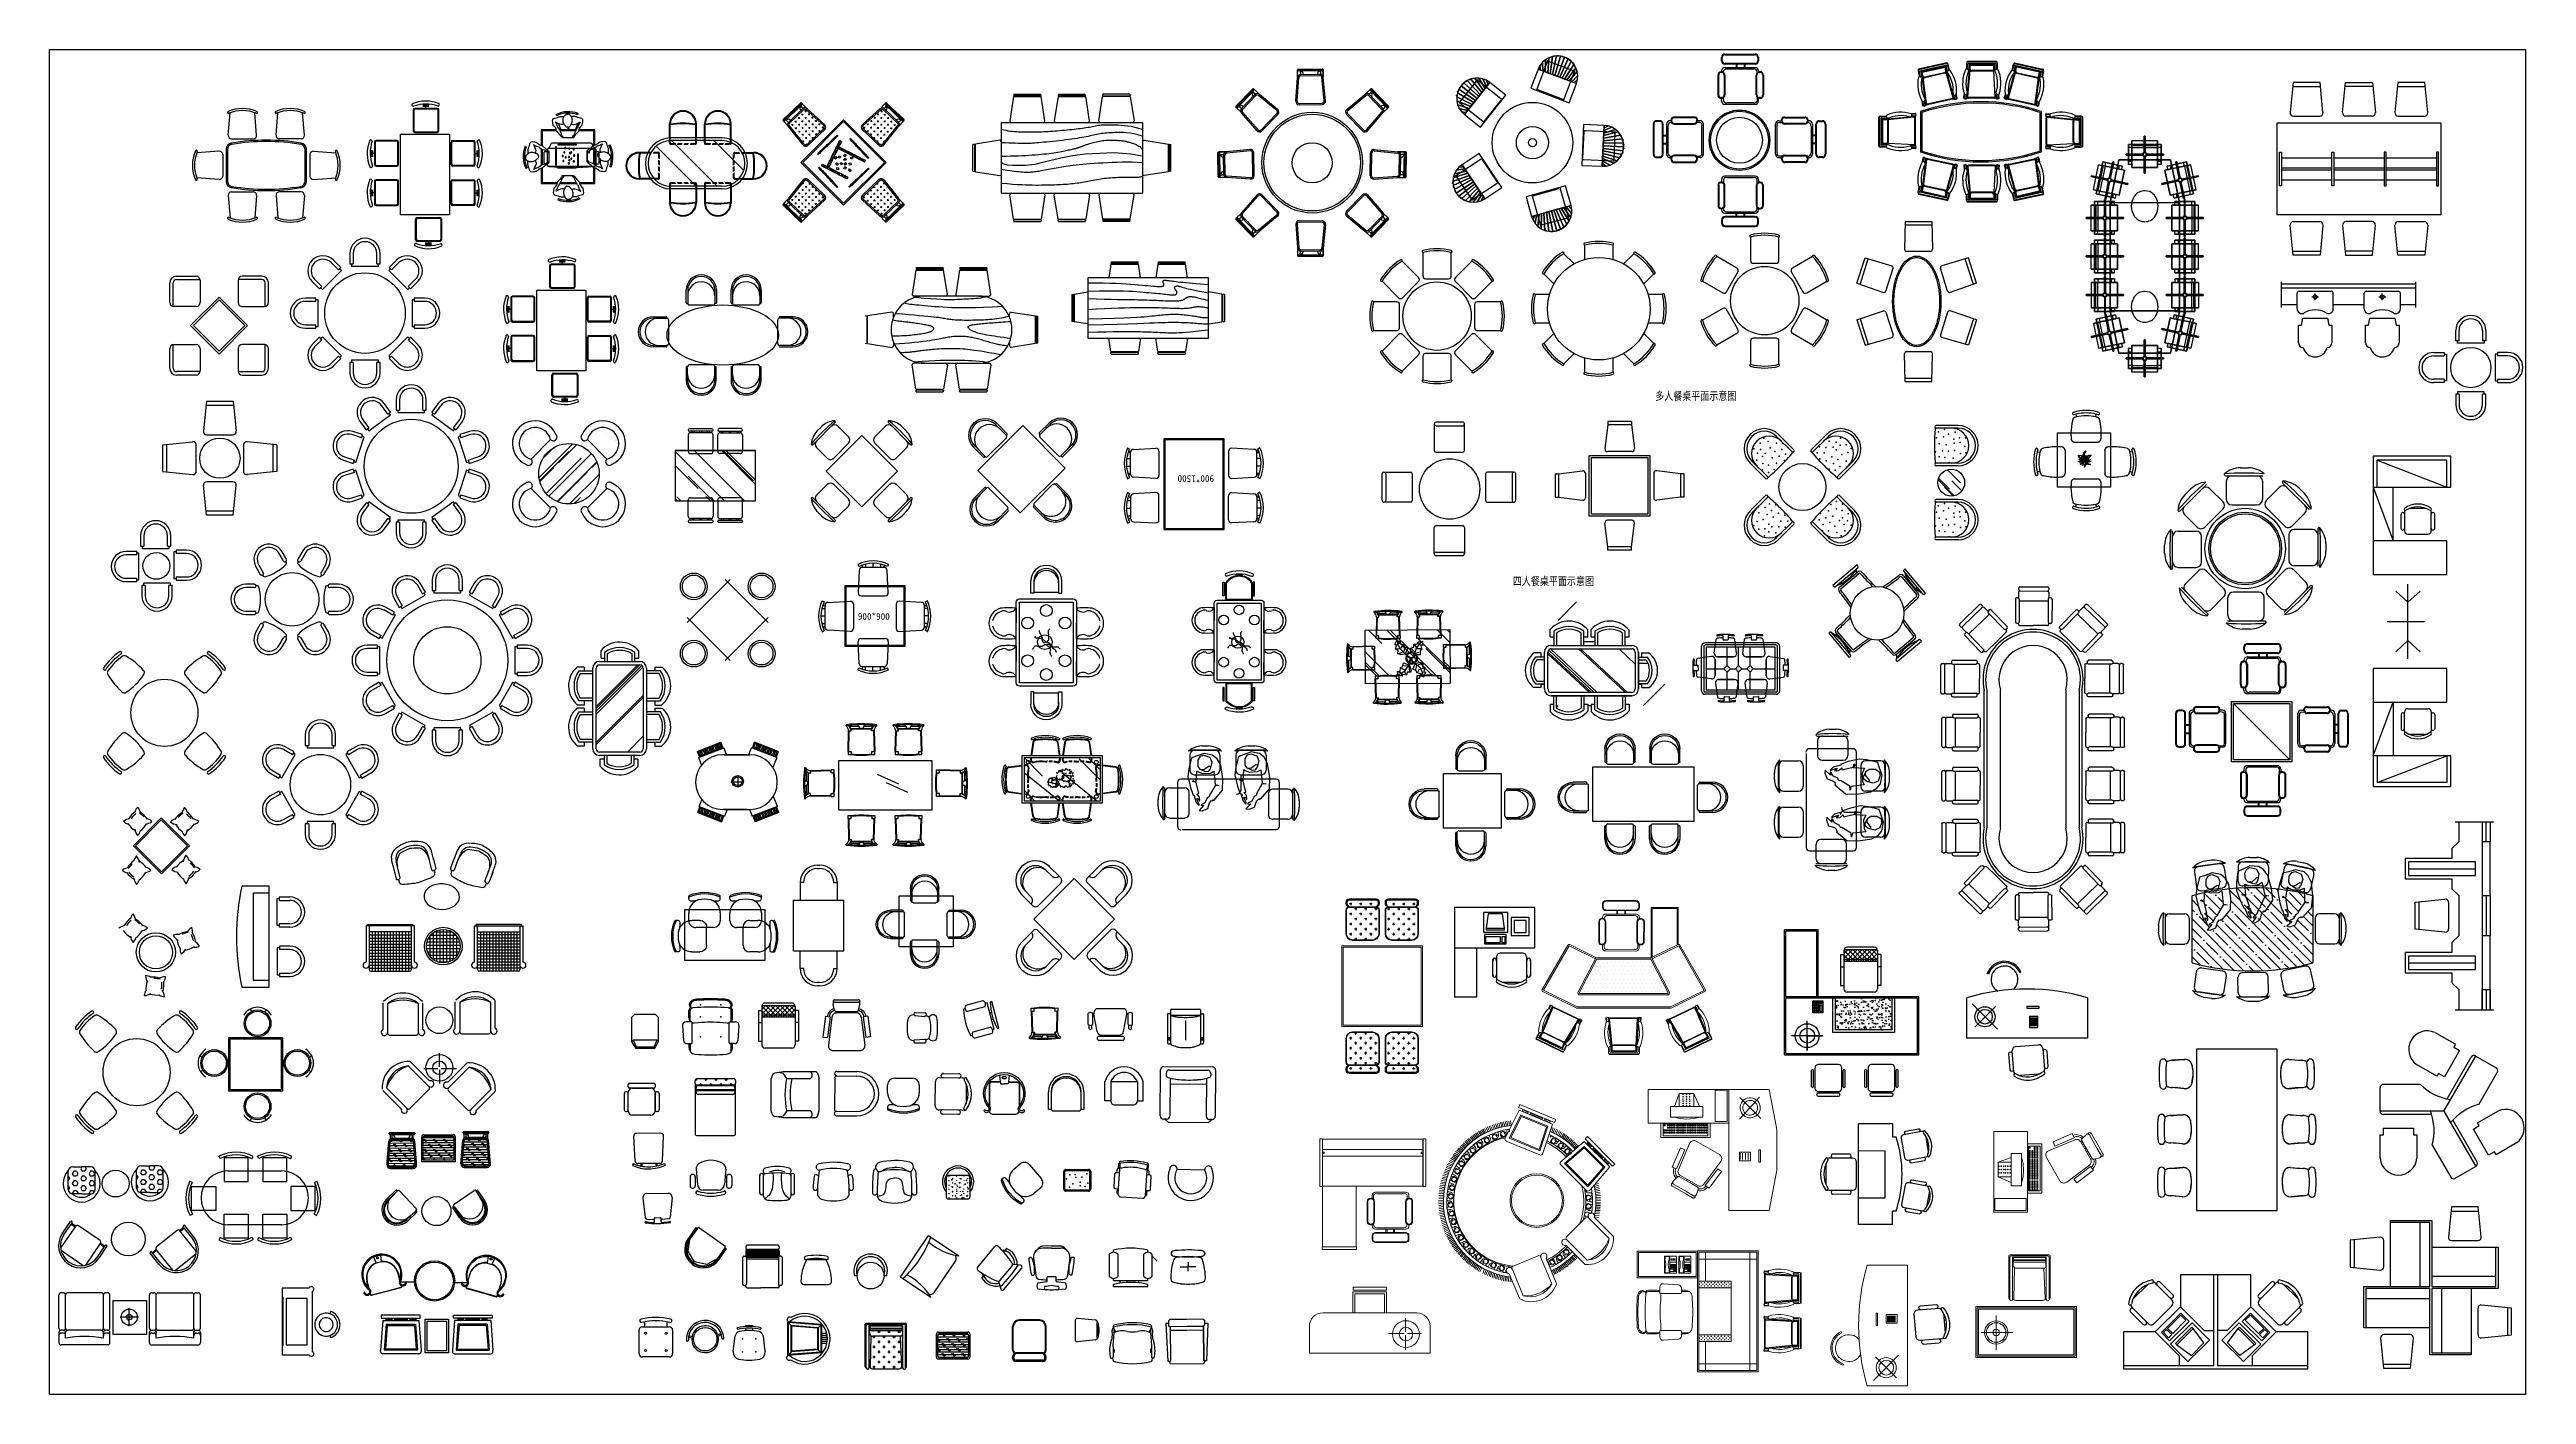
# Model space of a CAD drawing. Extents: x -42728 to 99010, y -18674 to 47645.
# Drawn here: x -42728 to -5828, y 22250 to 42274 of the extents above; entities that cross this region are included whole.
import ezdxf
from ezdxf.enums import TextEntityAlignment as Align

# ---------------------------------------------------------------- set-up
doc = ezdxf.new("R2010")
doc.units = 0
doc.header["$LTSCALE"] = 100
doc.header["$MEASUREMENT"] = 0
for name, pattern in [('ACAD_ISO02W100', [15, 12, -3]), ('CENTER', [50.8, 31.75, -6.35, 6.35, -6.35]), ('DASHED', [0.75, 0.5, -0.25]), ('HIDDEN', [9.525, 6.35, -3.175])]:
    doc.linetypes.add(name, pattern=pattern)
doc.layers.get('0').update_dxf_attribs({"linetype": 'CONTINUOUS'})
for name, color, linetype in [('00-ELE', 2, 'CONTINUOUS'), ('01', 3, 'CONTINUOUS'), ('1', 1, 'CONTINUOUS'), ('1-门窗', 3, 'CONTINUOUS'), ('2', 3, 'CONTINUOUS'), ('3', 4, 'CONTINUOUS'), ('5', 4, 'CONTINUOUS'), ('BUILDINGS', 5, 'CONTINUOUS'), ('DIM', 3, 'CONTINUOUS'), ('DOOR', 3, 'CONTINUOUS'), ('F', 4, 'CONTINUOUS'), ('FLOOR', 6, 'CONTINUOUS'), ('FUR', 3, 'CONTINUOUS'), ('FURN', 7, 'CONTINUOUS'), ('HATCH', 9, 'CONTINUOUS'), ('L2', 4, 'CONTINUOUS'), ('LAYER1', 9, 'CONTINUOUS'), ('LAYER3', 4, 'CONTINUOUS'), ('MC', 5, 'CONTINUOUS'), ('PUB_TEXT', 7, 'CONTINUOUS'), ('STAIR', 3, 'CONTINUOUS'), ('WINDOW', 2, 'CONTINUOUS'), ('图层1', 4, 'CONTINUOUS'), ('图层4', 4, 'CONTINUOUS'), ('地面', 8, 'CONTINUOUS'), ('填充', 8, 'CONTINUOUS'), ('墙线', 2, 'CONTINUOUS'), ('字体标注', 3, 'CONTINUOUS'), ('家具', 223, 'CONTINUOUS'), ('家具细线', 8, 'CONTINUOUS'), ('浅', 4, 'CONTINUOUS'), ('深', 5, 'CONTINUOUS'), ('电气', 2, 'CONTINUOUS'), ('结构线', 252, 'CONTINUOUS'), ('门窗', 1, 'CONTINUOUS')]:
    doc.layers.add(name, color=color, linetype=linetype)
doc.styles.add('ATT', font='txt')
doc.styles.add('ATTR', font='romans.shx', dxfattribs={"width": 0.8, "height": 0.7})
doc.styles.add('COMPLEX', font='COMPLEX')
doc.styles.get("Standard").update_dxf_attribs({"font": 'ISOCP'})
doc.styles.add('注解-01', font='', dxfattribs={"width": 0.8, "height": 3.5})
doc.styles.get('注解-01').set_extended_font_data('SimSun')

msp = doc.modelspace()

# ---------------------------------------------------------------- texts
at = {"layer": '1-门窗', "style": '注解-01', "width": 0.8}
for s, p in [('多人餐桌平面示意图', (-18808.2354, 37055.90664, -1300)), ('四人餐桌平面示意图', (-20929.06061, 34298.48153, -1300))]:
    msp.add_text(s, height=120, dxfattribs=at).set_placement(p)

# ---------------------------------------------------------------- blocks, each defined once
blk = doc.blocks.new('A$C3B6204B2')
at = {"layer": '地面'}
for p, q in [((574, 510), (571, 514)), ((708, 376), (630, 454)), ((158, 49), (158, 90)), ((433, 54), (433, 90))]:
    blk.add_line(p, q, dxfattribs=at)
at = {"layer": '深', "color": 3, "linetype": 'Continuous'}
for p, q in [((0, 150), (0, 480)), ((60, 510), (60, 540)), ((120, 480), (120, 150)), ((510, 150), (510, 480)), ((570, 510), (570, 540)), ((630, 480), (630, 150)), ((60, 90), (60, 120)), ((60, 90), (570, 90)), ((60, 0), (60, 30)), ((255, 90), (255, 58)), ((375, 59), (375, 90)), ((570, 90), (570, 120)), ((570, 0), (570, 30)), ((60, 0), (570, 0))]:
    blk.add_line(p, q, dxfattribs=at)
for centre, radius, start, end in [((60, 435), 75, 36.8699, 143.1301), ((315, -529), 1099, 76.5803, 103.4197), ((570, 435), 75, 36.8699, 143.1301), ((60, 195), 75, 216.8699, 323.1301), ((315, -1039), 1099, 76.5803, 103.4197), ((570, 195), 75, 216.8699, 323.1301)]:
    blk.add_arc(centre, radius, start, end, dxfattribs=at)
blk = doc.blocks.new('A$C47396DE5')
at = {"layer": '图层4'}
for p, q in [((491, 1469), (766, 1744)), ((875, 1152), (1037, 1152)), ((1686, 834), (1827, 834)), ((235, 517), (286, 517)), ((1686, 517), (1738, 517)), ((1761, 199), (2078, 517)), ((465, 173), (491, 199)), ((935, 199), (984, 199))]:
    blk.add_line(p, q, dxfattribs=at)
at = {"layer": '墙线'}
for p, q in [((372, 1224), (372, 1333)), ((372, 1224), (425, 1224)), ((425, 1306), (425, 1097)), ((875, 1097), (875, 1306)), ((875, 1224), (935, 1224)), ((935, 1224), (935, 1323)), ((984, 1224), (984, 1333)), ((984, 1224), (1037, 1224)), ((1487, 1097), (1487, 1306)), ((1487, 1224), (1547, 1224)), ((1547, 1224), (1547, 1323)), ((235, 984), (135, 984)), ((286, 923), (152, 923)), ((235, 923), (235, 984)), ((286, 447), (286, 997)), ((336, 447), (336, 997)), ((386, 1097), (1586, 1097)), ((386, 1047), (1586, 1047)), ((1636, 997), (1636, 447)), ((1686, 447), (1686, 997)), ((1686, 997), (1686, 447)), ((1686, 923), (1821, 923)), ((1738, 984), (1837, 984)), ((1738, 923), (1738, 984)), ((235, 470), (126, 470)), ((174, 563), (286, 563)), ((235, 470), (235, 523)), ((1586, 397), (386, 397)), ((1799, 563), (1686, 563)), ((1738, 470), (1738, 523)), ((1738, 470), (1847, 470)), ((372, 221), (372, 112)), ((372, 221), (425, 221)), ((386, 347), (1586, 347)), ((1586, 347), (386, 347)), ((425, 139), (425, 347)), ((875, 347), (875, 139)), ((875, 221), (935, 221)), ((935, 221), (935, 122)), ((984, 221), (984, 112)), ((984, 221), (1037, 221)), ((1487, 347), (1487, 139)), ((1487, 221), (1547, 221)), ((1547, 221), (1547, 122))]:
    blk.add_line(p, q, dxfattribs=at)
for centre, radius, start, end in [((650, 1089), 370, 39.333, 138.6818), ((650, 983), 394, 55.1992, 124.8008), ((1261, 1089), 370, 39.333, 138.6818), ((318, 723), 318, 125.0574, 232.7641), ((386, 997), 100, 90, 180), ((386, 997), 50, 90, 180), ((1586, 997), 100, 0, 90), ((1586, 997), 50, 0, 90), ((1655, 723), 318, 307.2359, 54.9426), ((386, 447), 100, 180, 270), ((386, 447), 50, 180, 270), ((1586, 447), 50, 270, 0), ((1586, 447), 100, 270, 0), ((650, 356), 370, 221.3182, 320.667), ((650, 462), 394, 235.1992, 304.8008), ((1261, 356), 370, 221.3182, 320.667)]:
    blk.add_arc(centre, radius, start, end, dxfattribs=at)
at = {"layer": '家具细线'}
for p, q in [((465, 1285), (465, 1097)), ((835, 1097), (835, 1285)), ((1037, 1306), (1037, 1097)), ((1077, 1285), (1077, 1097)), ((1447, 1097), (1447, 1285)), ((286, 883), (174, 883)), ((336, 997), (986, 397)), ((336, 969), (957, 397)), ((358, 1019), (1028, 397)), ((379, 1040), (1071, 397)), ((795, 1047), (1495, 397)), ((824, 1047), (1523, 397)), ((1400, 1047), (1636, 815)), ((1686, 883), (1799, 883)), ((152, 523), (286, 523)), ((1821, 523), (1686, 523)), ((465, 160), (465, 347)), ((835, 347), (835, 160)), ((1037, 139), (1037, 347)), ((1077, 160), (1077, 347)), ((1447, 347), (1447, 160))]:
    blk.add_line(p, q, dxfattribs=at)
for centre, radius, start, end in [((650, 983), 354, 58.5166, 121.4834), ((1262, 983), 394, 55.1992, 124.8008), ((1262, 983), 354, 58.5166, 121.4834), ((400, 723), 319, 141.1585, 218.8415), ((393, 723), 272, 143.8968, 216.1032), ((1580, 723), 272, 323.8968, 36.1032), ((1572, 723), 319, 321.1585, 38.8415), ((650, 462), 354, 238.5166, 301.4834), ((1262, 462), 394, 235.1992, 304.8008), ((1262, 462), 354, 238.5166, 301.4834)]:
    blk.add_arc(centre, radius, start, end, dxfattribs=at)
blk = doc.blocks.new('A$C751E2134')
blk.add_blockref('A$C47396DE5', (0, 0))
blk = doc.blocks.new('A$C32D93979')
at = {"layer": '家具'}
for p, q in [((138, 826), (806, 1494)), ((405, 1505), (563, 1348)), ((571, 1374), (423, 1523)), ((806, 1494), (1438, 861)), ((1052, 1384), (1201, 1532)), ((1218, 1515), (1061, 1357)), ((72, 1173), (221, 1024)), ((90, 1190), (247, 1033)), ((283, 1033), (563, 1313)), ((1341, 1042), (1061, 1322)), ((1533, 1200), (1376, 1042)), ((1551, 1182), (1402, 1034)), ((770, 193), (138, 826)), ((1438, 861), (770, 193)), ((240, 571), (91, 423)), ((108, 405), (266, 563)), ((581, 283), (301, 563)), ((975, 339), (1255, 619)), ((1448, 461), (1290, 619)), ((1316, 627), (1465, 479)), ((424, 90), (581, 247)), ((441, 72), (590, 221)), ((1115, 129), (966, 277)), ((1133, 146), (975, 304))]:
    blk.add_line(p, q, dxfattribs=at)
for centre, radius, start, end in [((247, 1348), 248, 45, 225), ((247, 1348), 223, 45, 225), ((310, 1285), 223, 45, 225), ((1313, 1295), 223, 315, 135), ((1376, 1357), 247, 315, 135), ((1376, 1357), 223, 315, 135), ((563, 1365), 12.4, 225, 45), ((545, 1330), 24.8, 315, 45), ((1061, 1375), 12.4, 135, 315), ((1078, 1340), 24.7, 135, 225), ((230, 1033), 12.4, 225, 45), ((265, 1050), 24.8, 225, 315), ((1358, 1060), 24.7, 225, 315), ((1393, 1042), 12.4, 135, 315), ((266, 247), 247, 135, 315), ((266, 247), 223, 135, 315), ((329, 310), 223, 135, 315), ((249, 563), 12.4, 315, 135), ((284, 545), 24.7, 45, 135), ((1227, 366), 223, 225, 45), ((1290, 304), 247, 225, 45), ((1290, 304), 223, 225, 45), ((1273, 601), 24.7, 45, 135), ((1308, 619), 12.4, 45, 225), ((581, 230), 12.4, 315, 135), ((564, 265), 24.7, 315, 45), ((975, 286), 12.4, 45, 225), ((993, 321), 24.7, 135, 225)]:
    blk.add_arc(centre, radius, start, end, dxfattribs=at)
blk = doc.blocks.new('A$C30F15E4F')
at = {"layer": '家具'}
for p, q in [((84, 417), (90, 416)), ((99, 409), (251, 396)), ((102, 455), (255, 450)), ((83, 38), (88, 39)), ((83, 38), (88, 39)), ((97, 46), (249, 57)), ((100, 0), (253, 3))]:
    blk.add_line(p, q, dxfattribs=at)
for centre, radius, start, end in [((77, 338), 79.1, 84.7915, 163.6829), ((110, 431), 24.9, 108.5077, 243.7484), ((244, 424), 28.3, 282.6578, 67.6351), ((242, 245), 158, 63.5793, 82.4568), ((-108, 228), 449, 339.0005, 20.5826), ((371, 351), 68.3, 30.1842, 149.3988), ((-796, 231), 1236, 352.3823, 7.2008), ((542, 226), 558, 166.0665, 193.5165), ((76, 117), 79.1, 195.9002, 274.7915), ((108, 24), 24.9, 115.8346, 251.0754), ((243, 30), 28.3, 291.948, 76.9252), ((242, 206), 158, 277.8868, 296.1735), ((370, 102), 68.3, 210.1842, 329.3988)]:
    blk.add_arc(centre, radius, start, end, dxfattribs=at)
blk = doc.blocks.new('A$C0B28790D')
at = {"layer": '浅'}
for p, q in [((32, 49), (39, 331)), ((32, 49), (32, 9)), ((32, 9), (72, 9)), ((351, 9), (392, 9)), ((384, 331), (392, 49)), ((392, 9), (392, 49))]:
    blk.add_line(p, q, dxfattribs=at)
for centre, radius, start, end in [((9, 404), 9, 90.0093, 236.8679), ((-38, 332), 76.7, 359.1488, 56.8679), ((212, -1129), 1555, 82.5142, 97.4858), ((461, 332), 76.7, 123.1321, 180.8512), ((414, 404), 9, 303.1321, 89.9817), ((212, 1086), 1086, 262.6172, 277.3828)]:
    blk.add_arc(centre, radius, start, end, dxfattribs=at)
at = {"layer": '深'}
for p, q in [((182, 389), (66, 389)), ((66, 362), (66, 389)), ((66, 362), (357, 362)), ((75, 357), (354, 357)), ((75, 331), (75, 357)), ((186, 367), (237, 367)), ((357, 389), (241, 389)), ((348, 331), (348, 357)), ((348, 331), (348, 357)), ((357, 362), (357, 389)), ((32, 49), (72, 49)), ((39, 331), (75, 331)), ((41, 49), (48, 331)), ((72, 49), (72, 9)), ((384, 331), (348, 331)), ((384, 331), (348, 331)), ((351, 49), (392, 49)), ((351, 9), (351, 49)), ((375, 331), (383, 49))]:
    blk.add_line(p, q, dxfattribs=at)
for centre, radius, start, end in [((-22, 321), 97.6, 5.8701, 70.6031), ((212, -992), 1406, 83.3005, 96.6995), ((26, 359), 50.1, 37.3201, 64.9873), ((142, 371), 44.2, 355.5281, 72.6984), ((281, 371), 44.2, 107.3016, 184.4719), ((445, 321), 97.6, 109.3967, 174.1299), ((397, 359), 50.1, 115.0127, 142.6799), ((212, 1086), 1077, 262.6172, 277.3828)]:
    blk.add_arc(centre, radius, start, end, dxfattribs=at)
blk = doc.blocks.new('A$C2D9B1A2D')
at = {"layer": '浅'}
for p, q in [((489, 1739), (1164, 1739)), ((489, 479), (489, 1739)), ((1164, 1739), (1164, 479)), ((1164, 479), (489, 479))]:
    blk.add_line(p, q, dxfattribs=at)
at = {"layer": '深'}
for p, q in [((867, 1096), (735, 807)), ((979, 1220), (847, 931))]:
    blk.add_line(p, q, dxfattribs=at)
blk.add_blockref('A$C0B28790D', (643, 1792), dxfattribs=at)
at = {"layer": '深', "xscale": -1}
for p, rotation in [((426, 1645), 89.99999999999999), ((426, 1008), 89.99999999999999), ((643, 426), 180)]:
    blk.add_blockref('A$C0B28790D', p, dxfattribs=dict(at, rotation=rotation))
at = {"layer": '深', "rotation": 270}
for p in [(1234, 1645), (1234, 1008)]:
    blk.add_blockref('A$C0B28790D', p, dxfattribs=at)
blk = doc.blocks.new('A$C14B651B1')
at = {"layer": '深'}
blk.add_blockref('A$C2D9B1A2D', (-13, -13), dxfattribs=at)
blk = doc.blocks.new('A$C4FA541FB')
at = {"layer": 'MC', "xscale": 1.1, "yscale": 1.1, "zscale": 1.1}
blk.add_blockref('A$C14B651B1', (14, 14), dxfattribs=at)
blk = doc.blocks.new('A$C48722C21')
at = {"color": 3}
blk.add_blockref('A$C4FA541FB', (-14, -14), dxfattribs=at)
blk = doc.blocks.new('A$C403968B6')
at = {"layer": '家具'}
for p, q in [((435, 1285), (429, 1004)), ((435, 1285), (471, 1285)), ((435, 1285), (471, 1285)), ((444, 1285), (438, 1003)), ((462, 1317), (462, 1344)), ((462, 1344), (578, 1344)), ((753, 1319), (462, 1317)), ((744, 1313), (464, 1311)), ((471, 1285), (470, 1311)), ((471, 1285), (470, 1311)), ((632, 1323), (582, 1322)), ((636, 1345), (752, 1346)), ((744, 1287), (744, 1313)), ((780, 1288), (744, 1287)), ((753, 1319), (752, 1346)), ((780, 1006), (770, 1288)), ((789, 1006), (779, 1288)), ((1043, 1289), (1038, 1008)), ((1043, 1289), (1079, 1290)), ((1043, 1289), (1079, 1290)), ((1052, 1290), (1047, 1008)), ((1070, 1348), (1186, 1349)), ((1070, 1321), (1070, 1348)), ((1361, 1323), (1070, 1321)), ((1352, 1317), (1072, 1315)), ((1079, 1290), (1079, 1315)), ((1079, 1290), (1079, 1315)), ((1241, 1327), (1190, 1327)), ((1245, 1349), (1361, 1350)), ((1352, 1292), (1352, 1317)), ((1388, 1292), (1352, 1292)), ((1361, 1323), (1361, 1350)), ((1388, 1010), (1379, 1292)), ((1397, 1010), (1388, 1292)), ((25, 700), (24, 816)), ((51, 816), (24, 816)), ((51, 816), (53, 525)), ((57, 808), (59, 528)), ((83, 808), (57, 808)), ((364, 853), (82, 843)), ((82, 844), (83, 808)), ((364, 844), (82, 834)), ((268, 1088), (1528, 1097)), ((274, 288), (268, 1088)), ((270, 760), (620, 415)), ((319, 1088), (517, 893)), ((364, 853), (404, 853)), ((364, 853), (364, 812)), ((364, 812), (405, 813)), ((404, 853), (405, 813)), ((430, 963), (429, 1004)), ((470, 1004), (429, 1004)), ((470, 963), (430, 963)), ((470, 963), (470, 1004)), ((588, 1090), (1267, 420)), ((639, 1090), (1318, 420)), ((789, 1006), (749, 1006)), ((749, 1006), (749, 965)), ((790, 966), (749, 965)), ((789, 1006), (790, 966)), ((1030, 985), (1532, 490)), ((1038, 967), (1038, 1008)), ((1078, 1008), (1038, 1008)), ((1078, 968), (1038, 967)), ((1078, 968), (1078, 1008)), ((1170, 814), (1533, 456)), ((1340, 1095), (1529, 908)), ((1397, 1010), (1357, 1010)), ((1357, 1010), (1357, 970)), ((1398, 970), (1357, 970)), ((1397, 1010), (1398, 970)), ((1434, 876), (1475, 877)), ((1435, 836), (1434, 876)), ((1435, 836), (1475, 836)), ((1757, 871), (1475, 877)), ((1475, 836), (1475, 877)), ((1757, 862), (1475, 868)), ((1487, 1096), (1528, 1056)), ((1528, 1097), (1534, 297)), ((1757, 871), (1757, 835)), ((1757, 871), (1757, 835)), ((1757, 835), (1782, 835)), ((1757, 835), (1782, 835)), ((1784, 562), (1782, 842)), ((1790, 553), (1788, 844)), ((1788, 844), (1815, 844)), ((1815, 844), (1816, 728)), ((26, 525), (25, 641)), ((53, 525), (26, 525)), ((47, 696), (48, 645)), ((84, 534), (59, 534)), ((84, 534), (59, 534)), ((85, 498), (84, 534)), ((85, 498), (84, 534)), ((85, 508), (367, 502)), ((85, 499), (366, 493)), ((271, 610), (470, 414)), ((272, 570), (430, 414)), ((407, 534), (366, 533)), ((366, 533), (366, 493)), ((407, 493), (366, 493)), ((407, 534), (407, 493)), ((455, 405), (415, 404)), ((415, 404), (415, 364)), ((455, 405), (456, 364)), ((775, 407), (734, 407)), ((735, 366), (734, 407)), ((775, 366), (775, 407)), ((1037, 409), (1038, 368)), ((1078, 409), (1037, 409)), ((1078, 409), (1078, 368)), ((1397, 411), (1357, 411)), ((1357, 370), (1357, 411)), ((1398, 371), (1357, 370)), ((1389, 371), (1383, 89)), ((1398, 371), (1392, 89)), ((1398, 371), (1397, 411)), ((1428, 635), (1532, 532)), ((1437, 516), (1437, 557)), ((1477, 557), (1437, 557)), ((1477, 517), (1437, 516)), ((1477, 517), (1477, 557)), ((1477, 526), (1759, 535)), ((1477, 517), (1759, 526)), ((1759, 526), (1759, 562)), ((1759, 562), (1784, 562)), ((1790, 553), (1817, 553)), ((1794, 673), (1794, 724)), ((1816, 670), (1817, 553)), ((1534, 297), (274, 288)), ((425, 82), (415, 364)), ((456, 364), (415, 364)), ((434, 82), (424, 364)), ((424, 82), (460, 83)), ((424, 82), (460, 83)), ((743, 53), (452, 51)), ((452, 51), (452, 24)), ((452, 24), (568, 25)), ((734, 59), (454, 57)), ((460, 83), (460, 57)), ((460, 83), (460, 57)), ((623, 48), (572, 47)), ((627, 25), (743, 26)), ((770, 85), (734, 84)), ((734, 84), (734, 59)), ((775, 366), (735, 366)), ((743, 53), (743, 26)), ((766, 367), (760, 85)), ((775, 366), (769, 85)), ((1048, 87), (1038, 368)), ((1078, 368), (1038, 368)), ((1057, 87), (1047, 369)), ((1047, 87), (1083, 87)), ((1047, 87), (1083, 87)), ((1365, 58), (1074, 56)), ((1074, 56), (1075, 29)), ((1075, 29), (1191, 29)), ((1357, 63), (1077, 61)), ((1083, 87), (1083, 61)), ((1083, 87), (1083, 61)), ((1245, 52), (1194, 52)), ((1249, 30), (1365, 31)), ((1392, 89), (1356, 89)), ((1356, 89), (1357, 63)), ((1365, 58), (1365, 31))]:
    blk.add_line(p, q, dxfattribs=at)
at = {"layer": '家具', "linetype": 'Continuous'}
for p, q in [((711, 874), (742, 945)), ((736, 855), (711, 874)), ((718, 804), (736, 855)), ((759, 787), (718, 804)), ((722, 873), (743, 870)), ((730, 813), (773, 818)), ((742, 945), (756, 927)), ((742, 945), (750, 885)), ((750, 885), (789, 810)), ((752, 735), (759, 787)), ((756, 927), (793, 927)), ((761, 883), (782, 918)), ((764, 744), (825, 763)), ((793, 927), (783, 891)), ((783, 891), (840, 878)), ((789, 810), (854, 749)), ((829, 869), (800, 819)), ((840, 878), (847, 845)), ((847, 845), (902, 822)), ((847, 770), (860, 827)), ((902, 822), (866, 746)), ((902, 706), (866, 746)), ((943, 820), (993, 837)), ((949, 783), (943, 820)), ((949, 783), (990, 729)), ((956, 813), (1000, 766)), ((990, 880), (1043, 887)), ((993, 837), (990, 880)), ((1027, 820), (1001, 739)), ((1003, 873), (1027, 837)), ((1017, 749), (1074, 763)), ((1077, 887), (1027, 820)), ((1097, 810), (1040, 813)), ((1043, 887), (1050, 917)), ((1050, 917), (1127, 920)), ((1054, 907), (1060, 887)), ((1127, 920), (1077, 887)), ((1080, 877), (1121, 873)), ((1110, 803), (1084, 783)), ((1084, 783), (1087, 722)), ((1134, 867), (1097, 860)), ((1097, 860), (1110, 803)), ((1127, 920), (1117, 900)), ((1117, 900), (1134, 867)), ((738, 425), (797, 442)), ((738, 425), (754, 441)), ((813, 405), (738, 425)), ((749, 479), (786, 473)), ((754, 441), (749, 479)), ((788, 725), (752, 735)), ((796, 452), (759, 468)), ((786, 473), (791, 532)), ((788, 725), (854, 737)), ((791, 532), (822, 543)), ((797, 442), (865, 490)), ((801, 521), (854, 500)), ((813, 415), (812, 437)), ((828, 431), (813, 405)), ((822, 543), (838, 601)), ((882, 421), (828, 431)), ((838, 601), (918, 575)), ((897, 554), (838, 559)), ((854, 737), (862, 736)), ((871, 432), (860, 474)), ((862, 736), (909, 690)), ((865, 490), (917, 568)), ((892, 464), (882, 421)), ((945, 464), (892, 464)), ((902, 706), (949, 679)), ((909, 690), (945, 667)), ((917, 551), (926, 478)), ((926, 642), (918, 575)), ((945, 667), (926, 642)), ((935, 640), (926, 572)), ((950, 501), (926, 572)), ((949, 657), (935, 640)), ((950, 501), (945, 464)), ((984, 684), (949, 679)), ((957, 634), (949, 657)), ((992, 675), (956, 669)), ((956, 669), (961, 644)), ((1013, 585), (957, 634)), ((961, 644), (1016, 595)), ((976, 510), (1013, 585)), ((1032, 486), (976, 510)), ((993, 726), (984, 684)), ((984, 684), (984, 684)), ((990, 729), (993, 726)), ((1003, 722), (992, 675)), ((1087, 722), (1003, 722)), ((1016, 595), (1025, 594)), ((1031, 561), (1018, 504)), ((1090, 521), (1024, 582)), ((1091, 607), (1025, 594)), ((1038, 453), (1032, 486)), ((1095, 440), (1038, 453)), ((1050, 462), (1078, 512)), ((1115, 587), (1053, 569)), ((1085, 404), (1095, 440)), ((1122, 404), (1085, 404)), ((1128, 447), (1090, 521)), ((1091, 607), (1127, 596)), ((1118, 448), (1097, 413)), ((1148, 519), (1105, 514)), ((1127, 596), (1120, 544)), ((1120, 544), (1160, 528)), ((1136, 387), (1122, 404)), ((1136, 387), (1128, 447)), ((1156, 459), (1135, 462)), ((1167, 457), (1136, 387)), ((1160, 528), (1143, 477)), ((1143, 477), (1167, 457))]:
    blk.add_line(p, q, dxfattribs=at)
at = {"layer": '家具'}
for centre, radius, start, end in [((404, 1358), 9, 90.416, 237.2656), ((358, 1286), 76.7, 359.5465, 57.2656), ((618, -174), 1555, 82.9119, 97.8836), ((374, 1275), 97.6, 6.2679, 71.0011), ((617, -37), 1406, 83.6982, 97.0972), ((422, 1313), 50.1, 37.7178, 65.3851), ((538, 1326), 44.2, 355.9258, 73.0962), ((676, 1326), 44.2, 107.6993, 184.8697), ((841, 1278), 97.6, 109.7947, 174.5276), ((792, 1316), 50.1, 115.4104, 143.0777), ((857, 1289), 76.7, 123.5299, 181.249), ((809, 1361), 9, 303.5299, 90.3884), ((1012, 1362), 9, 90.416, 237.2656), ((966, 1290), 76.7, 359.5465, 57.2656), ((1226, -169), 1555, 82.9119, 97.8836), ((982, 1279), 97.6, 6.2679, 71.0011), ((1225, -33), 1406, 83.6982, 97.0972), ((1030, 1317), 50.1, 37.7178, 65.3851), ((1146, 1330), 44.2, 355.9258, 73.0962), ((1285, 1331), 44.2, 107.6993, 184.8697), ((1449, 1282), 97.6, 109.7947, 174.5276), ((1401, 1320), 50.1, 115.4104, 143.0777), ((1465, 1294), 76.7, 123.5299, 181.249), ((1418, 1365), 9, 303.5299, 90.3884), ((1544, 681), 1555, 172.9119, 187.8836), ((9, 873), 9, 33.5299, 180.3884), ((92, 905), 97.6, 199.7947, 264.5276), ((1407, 680), 1406, 173.6982, 187.0972), ((54, 856), 50.1, 205.4104, 233.0777), ((81, 920), 76.7, 213.5299, 271.249), ((-671, 666), 1077, 353.015, 7.7805), ((-671, 666), 1086, 353.015, 7.7805), ((602, 2041), 1086, 263.015, 277.7805), ((602, 2041), 1077, 263.015, 277.7805), ((1210, 2045), 1086, 263.015, 277.7805), ((1210, 2045), 1077, 263.015, 277.7805), ((2512, 704), 1086, 173.015, 187.7805), ((2512, 704), 1077, 173.015, 187.7805), ((1757, 948), 76.7, 269.5465, 327.2656), ((1746, 932), 97.6, 276.2679, 341.0011), ((1797, 768), 44.2, 265.9258, 343.0962), ((1784, 884), 50.1, 307.7178, 335.3851), ((1829, 902), 9, 0.416, 147.2656), ((435, 689), 1406, 353.6982, 7.0972), ((298, 688), 1555, 352.9119, 7.8836), ((43, 740), 44.2, 197.6993, 274.8697), ((44, 601), 44.2, 85.9258, 163.0962), ((95, 437), 97.6, 96.2679, 161.0011), ((12, 468), 9, 180.416, 327.2656), ((57, 486), 50.1, 127.7178, 155.3851), ((84, 421), 76.7, 89.5465, 147.2656), ((602, -671), 1086, 83.015, 97.7805), ((602, -671), 1077, 83.015, 97.7805), ((1225, -667), 1086, 83.015, 97.7805), ((1225, -667), 1077, 83.015, 97.7805), ((1750, 465), 97.6, 19.7947, 84.5276), ((1761, 449), 76.7, 33.5299, 91.249), ((1798, 629), 44.2, 17.6993, 94.8697), ((1787, 513), 50.1, 25.4104, 53.0777), ((1832, 496), 9, 213.5299, 0.3884), ((395, 9), 9, 123.5299, 270.3795), ((348, 81), 76.7, 303.5299, 1.249), ((587, 1544), 1555, 262.9119, 277.8836), ((363, 92), 97.6, 289.7944, 354.5276), ((412, 54), 50.1, 295.4104, 323.0777), ((588, 1407), 1406, 263.6982, 277.0972), ((528, 43), 44.2, 287.6993, 4.8697), ((667, 44), 44.2, 175.9258, 253.0962), ((831, 95), 97.6, 186.2679, 251.0008), ((782, 57), 50.1, 217.7178, 245.3851), ((847, 84), 76.7, 179.5465, 237.2656), ((800, 12), 9, 270.407, 57.2656), ((1017, 13), 9, 123.5299, 270.3795), ((970, 85), 76.7, 303.5299, 1.249), ((1209, 1548), 1555, 262.9119, 277.8836), ((986, 96), 97.6, 289.7944, 354.5276), ((1035, 59), 50.1, 295.4104, 323.0777), ((1210, 1411), 1406, 263.6982, 277.0972), ((1150, 48), 44.2, 287.6993, 4.8697), ((1289, 49), 44.2, 175.9258, 253.0962), ((1453, 99), 97.6, 186.2679, 251.0008), ((1405, 61), 50.1, 217.7178, 245.3851), ((1469, 88), 76.7, 179.5465, 237.2656), ((1423, 16), 9, 270.407, 57.2656)]:
    blk.add_arc(centre, radius, start, end, dxfattribs=at)
at = {"layer": '家具', "linetype": 'Continuous'}
for centre, radius, start, end in [((959, 676), 90, 89.0124, 145.5146), ((959, 676), 75, 78.5624, 149.0702), ((963, 676), 92.2, 152.9789, 241.6691), ((964, 678), 79.3, 157.7688, 237.8697), ((959, 678), 91.9, 251.5994, 296.4896), ((959, 680), 79.2, 248.8071, 290.4278), ((954, 677), 78.7, 304.2197, 35.3391), ((957, 676), 91.9, 304.7734, 30.5005)]:
    blk.add_arc(centre, radius, start, end, dxfattribs=at)
blk = doc.blocks.new('A$C658B71AA')
at = {"extrusion": (0, 0, -1)}
for p, q in [((13, 460), (133, 747)), ((103, 422), (267, 812)), ((133, 747), (198, 720)), ((267, 812), (273, 824)), ((273, 824), (281, 834)), ((281, 834), (291, 843)), ((291, 843), (303, 849)), ((303, 849), (315, 853)), ((315, 853), (328, 855)), ((328, 855), (342, 854)), ((342, 854), (354, 851)), ((354, 851), (366, 846)), ((366, 846), (714, 646)), ((13, 460), (78, 433)), ((28, 403), (32, 426)), ((29, 379), (28, 403)), ((33, 356), (29, 379)), ((32, 426), (39, 449)), ((56, 401), (59, 420)), ((57, 382), (56, 401)), ((60, 364), (57, 382)), ((59, 420), (65, 438)), ((78, 433), (198, 720)), ((98, 397), (100, 410)), ((99, 385), (98, 397)), ((102, 372), (99, 385)), ((100, 410), (103, 422)), ((107, 361), (102, 372)), ((481, 205), (736, 543)), ((503, 188), (690, 437)), ((559, 146), (746, 395)), ((746, 395), (690, 437)), ((714, 646), (725, 638)), ((725, 638), (734, 629)), ((734, 629), (742, 618)), ((742, 554), (736, 543)), ((742, 618), (747, 606)), ((747, 567), (742, 554)), ((747, 606), (749, 593)), ((749, 580), (747, 567)), ((749, 593), (749, 580)), ((0, 202), (1, 207)), ((0, 197), (0, 202)), ((1, 192), (0, 197)), ((1, 207), (3, 212)), ((3, 187), (1, 192)), ((3, 212), (5, 216)), ((6, 182), (3, 187)), ((5, 216), (9, 220)), ((10, 179), (6, 182)), ((9, 220), (13, 224)), ((14, 176), (10, 179)), ((13, 224), (18, 226)), ((14, 176), (212, 62)), ((18, 237), (20, 241)), ((18, 231), (18, 237)), ((18, 226), (18, 231)), ((19, 221), (18, 226)), ((21, 217), (19, 221)), ((20, 241), (22, 246)), ((24, 213), (21, 217)), ((22, 246), (25, 250)), ((27, 209), (24, 213)), ((85, 312), (25, 250)), ((32, 206), (27, 209)), ((32, 206), (230, 92)), ((42, 334), (33, 356)), ((54, 314), (42, 334)), ((69, 295), (54, 314)), ((67, 346), (60, 364)), ((77, 330), (67, 346)), ((89, 315), (77, 330)), ((85, 312), (89, 316)), ((89, 316), (94, 318)), ((94, 318), (99, 320)), ((99, 320), (104, 321)), ((104, 321), (109, 320)), ((114, 350), (107, 361)), ((109, 320), (115, 319)), ((123, 341), (114, 350)), ((115, 319), (119, 317)), ((119, 317), (299, 214)), ((133, 334), (123, 341)), ((390, 187), (133, 334)), ((212, 62), (313, 4)), ((227, 256), (237, 274)), ((230, 92), (331, 34)), ((275, 228), (286, 246)), ((299, 214), (382, 166)), ((318, 2), (313, 4)), ((323, 0), (318, 2)), ((328, 0), (323, 0)), ((334, 1), (328, 0)), ((335, 32), (331, 34)), ((339, 2), (334, 1)), ((340, 31), (335, 32)), ((343, 5), (339, 2)), ((345, 31), (340, 31)), ((347, 8), (343, 5)), ((350, 31), (345, 31)), ((350, 12), (347, 8)), ((355, 33), (350, 31)), ((353, 17), (350, 12)), ((355, 22), (353, 17)), ((360, 35), (355, 33)), ((355, 32), (355, 27)), ((355, 27), (355, 22)), ((364, 38), (360, 35)), ((367, 42), (364, 38)), ((370, 46), (367, 42)), ((372, 51), (370, 46)), ((395, 134), (372, 51)), ((382, 166), (387, 163)), ((387, 163), (390, 159)), ((402, 181), (390, 187)), ((390, 159), (393, 155)), ((393, 155), (395, 150)), ((395, 150), (396, 145)), ((396, 139), (395, 134)), ((396, 145), (396, 139)), ((415, 136), (396, 139)), ((414, 178), (402, 181)), ((426, 177), (414, 178)), ((434, 136), (415, 136)), ((439, 179), (426, 177)), ((452, 139), (434, 136)), ((451, 182), (439, 179)), ((462, 188), (451, 182)), ((470, 145), (452, 139)), ((472, 196), (462, 188)), ((487, 154), (470, 145)), ((481, 205), (472, 196)), ((502, 166), (487, 154)), ((514, 180), (502, 166)), ((559, 146), (503, 188))]:
    blk.add_line(p, q, dxfattribs=at)
for p, q in [((389, 112), (412, 108)), ((412, 108), (436, 108)), ((436, 108), (459, 111)), ((459, 111), (482, 119)), ((482, 119), (502, 131)), ((502, 131), (521, 145)), ((521, 145), (537, 163))]:
    blk.add_line(p, q)
blk = doc.blocks.new('A$C71DA09E7')
at = {"layer": '家具', "rotation": 29.695680790763}
blk.add_blockref('A$C658B71AA', (254, -158), dxfattribs=at)
blk = doc.blocks.new('A$C63EE47BE')
at = {"layer": '门窗', "rotation": 270}
blk.add_blockref('A$C71DA09E7', (0, 707), dxfattribs=at)
blk = doc.blocks.new('A$C5F1A6207')
at = {"layer": '填充', "rotation": 90}
blk.add_blockref('A$C63EE47BE', (707, 0), dxfattribs=at)
blk = doc.blocks.new('A$C65D440AB')
at = {"layer": '家具', "extrusion": (0, 0, -1), "zscale": -1, "rotation": 180}
blk.add_blockref('A$C5F1A6207', (0, 758), dxfattribs=at)
blk = doc.blocks.new('A$C29AF66AF')
at = {"color": 0}
for p, q in [((1471, 972), (331, 972)), ((331, 972), (331, 332)), ((1471, 332), (1471, 972)), ((331, 332), (1471, 332))]:
    blk.add_line(p, q, dxfattribs=at)
for centre in [(394, 907), (1408, 907), (394, 396), (1408, 396)]:
    blk.add_circle(centre, 27.6, dxfattribs=at)
at = {"layer": 'LAYER3', "color": 3}
for p, q in [((814, 754), (836, 755)), ((814, 754), (826, 734)), ((836, 755), (847, 758)), ((855, 759), (857, 786)), ((858, 787), (876, 769)), ((870, 773), (876, 783)), ((876, 769), (892, 774)), ((877, 783), (887, 779)), ((887, 779), (898, 788)), ((892, 774), (898, 773)), ((898, 773), (897, 759)), ((897, 759), (897, 759)), ((897, 759), (908, 743)), ((898, 788), (905, 804)), ((899, 776), (899, 776)), ((905, 804), (916, 792)), ((908, 743), (927, 742)), ((927, 742), (910, 733)), ((916, 792), (936, 788)), ((936, 788), (950, 800)), ((952, 741), (941, 734)), ((950, 800), (957, 815)), ((965, 741), (952, 741)), ((957, 815), (969, 798)), ((969, 798), (981, 791)), ((981, 791), (997, 787)), ((997, 787), (1016, 804)), ((1017, 739), (1001, 738)), ((1016, 804), (1009, 781)), ((1009, 781), (1018, 774)), ((1020, 766), (1013, 751)), ((1013, 751), (1019, 742)), ((1030, 737), (1017, 739)), ((1018, 774), (1029, 772)), ((1046, 756), (1018, 759)), ((1019, 742), (1030, 737)), ((1042, 772), (1020, 766)), ((1029, 772), (1042, 772)), ((1046, 756), (1067, 748)), ((1067, 748), (1048, 744)), ((1048, 744), (1058, 737)), ((681, 612), (695, 616)), ((688, 573), (702, 570)), ((694, 606), (690, 597)), ((699, 606), (691, 608)), ((694, 653), (701, 641)), ((694, 653), (707, 653)), ((696, 630), (694, 634)), ((701, 641), (695, 636)), ((695, 616), (696, 624)), ((696, 624), (696, 630)), ((703, 604), (699, 606)), ((702, 570), (705, 561)), ((704, 594), (703, 604)), ((705, 561), (703, 553)), ((703, 553), (714, 558)), ((703, 553), (703, 553)), ((712, 605), (704, 594)), ((707, 653), (713, 655)), ((723, 607), (712, 605)), ((712, 605), (712, 605)), ((714, 558), (721, 559)), ((718, 656), (720, 672)), ((720, 672), (731, 662)), ((721, 559), (725, 555)), ((723, 607), (723, 607)), ((729, 598), (723, 607)), ((725, 555), (731, 549)), ((730, 544), (727, 539)), ((727, 539), (735, 542)), ((728, 664), (731, 670)), ((732, 602), (729, 598)), ((731, 549), (730, 544)), ((731, 662), (741, 665)), ((732, 670), (738, 668)), ((733, 607), (732, 602)), ((740, 613), (733, 607)), ((735, 542), (743, 544)), ((738, 668), (744, 673)), ((749, 612), (740, 613)), ((741, 665), (744, 664)), ((744, 636), (741, 625)), ((742, 622), (749, 612)), ((745, 605), (743, 599)), ((743, 599), (749, 598)), ((743, 544), (743, 544)), ((743, 544), (758, 537)), ((744, 673), (749, 683)), ((744, 664), (744, 656)), ((744, 656), (744, 656)), ((744, 656), (750, 646)), ((752, 640), (744, 636)), ((745, 666), (745, 666)), ((745, 611), (745, 605)), ((749, 683), (755, 676)), ((749, 612), (749, 612)), ((749, 598), (755, 597)), ((750, 646), (762, 646)), ((762, 646), (752, 640)), ((755, 676), (767, 673)), ((755, 597), (758, 590)), ((758, 639), (756, 640)), ((763, 635), (758, 639)), ((758, 590), (762, 590)), ((758, 537), (763, 534)), ((762, 590), (767, 592)), ((766, 635), (763, 635)), ((763, 534), (766, 529)), ((770, 641), (766, 635)), ((766, 529), (771, 546)), ((767, 673), (776, 680)), ((767, 592), (771, 593)), ((777, 645), (770, 641)), ((771, 593), (787, 588)), ((771, 546), (780, 549)), ((776, 680), (779, 690)), ((785, 645), (777, 645)), ((783, 675), (778, 669)), ((779, 690), (787, 679)), ((780, 549), (792, 537)), ((796, 634), (785, 645)), ((787, 679), (794, 675)), ((787, 588), (792, 584)), ((792, 584), (793, 589)), ((792, 528), (800, 538)), ((792, 537), (793, 530)), ((793, 530), (792, 528)), ((793, 662), (816, 670)), ((793, 589), (796, 592)), ((799, 586), (793, 588)), ((794, 675), (804, 672)), ((796, 592), (803, 594)), ((806, 643), (799, 634)), ((799, 586), (799, 586)), ((807, 586), (799, 586)), ((800, 538), (814, 542)), ((803, 594), (804, 594)), ((804, 672), (815, 683)), ((804, 594), (815, 593)), ((804, 582), (807, 586)), ((804, 579), (804, 582)), ((806, 575), (804, 579)), ((805, 598), (827, 592)), ((815, 644), (806, 643)), ((815, 568), (806, 575)), ((815, 653), (807, 637)), ((810, 564), (818, 567)), ((810, 553), (810, 564)), ((810, 550), (810, 553)), ((820, 542), (810, 550)), ((815, 683), (811, 669)), ((811, 669), (816, 665)), ((818, 660), (813, 651)), ((813, 651), (817, 646)), ((814, 542), (822, 541)), ((817, 692), (815, 700)), ((824, 642), (815, 644)), ((815, 597), (818, 604)), ((815, 593), (815, 597)), ((818, 567), (815, 568)), ((826, 710), (816, 702)), ((816, 670), (818, 683)), ((816, 665), (823, 664)), ((818, 547), (816, 546)), ((818, 683), (817, 692)), ((817, 646), (824, 642)), ((831, 664), (818, 660)), ((818, 634), (821, 642)), ((828, 625), (818, 633)), ((818, 604), (822, 605)), ((828, 547), (818, 547)), ((819, 620), (828, 625)), ((819, 616), (819, 619)), ((822, 611), (819, 616)), ((822, 541), (820, 542)), ((826, 607), (822, 611)), ((822, 605), (826, 607)), ((823, 664), (831, 664)), ((827, 592), (832, 578)), ((831, 563), (827, 558)), ((827, 558), (829, 551)), ((833, 546), (828, 547)), ((831, 633), (829, 650)), ((832, 578), (829, 565)), ((829, 563), (848, 573)), ((829, 565), (829, 563)), ((829, 551), (833, 546)), ((844, 651), (831, 633)), ((840, 567), (831, 563)), ((850, 590), (839, 587)), ((839, 587), (844, 574)), ((843, 613), (840, 605)), ((840, 605), (844, 597)), ((846, 561), (840, 567)), ((842, 624), (852, 617)), ((847, 618), (843, 613)), ((862, 654), (844, 651)), ((844, 651), (844, 651)), ((844, 597), (859, 593)), ((844, 574), (846, 561)), ((852, 617), (847, 618)), ((848, 573), (859, 574)), ((859, 593), (850, 590)), ((859, 574), (866, 567)), ((862, 654), (862, 654)), ((872, 639), (862, 654)), ((866, 567), (876, 557)), ((875, 549), (870, 541)), ((870, 541), (882, 545)), ((878, 646), (872, 639)), ((876, 557), (875, 549)), ((880, 654), (878, 646)), ((891, 664), (880, 654)), ((882, 545), (897, 549)), ((905, 662), (891, 664)), ((898, 703), (893, 684)), ((894, 679), (905, 662)), ((899, 651), (897, 641)), ((897, 641), (905, 639)), ((897, 549), (897, 549)), ((897, 549), (921, 537)), ((910, 709), (898, 703)), ((899, 660), (899, 651)), ((905, 662), (905, 662)), ((905, 639), (916, 637)), ((913, 695), (911, 683)), ((911, 683), (927, 671)), ((918, 672), (911, 665)), ((918, 701), (913, 695)), ((916, 637), (921, 625)), ((921, 732), (918, 733)), ((927, 671), (918, 672)), ((930, 702), (921, 708)), ((921, 625), (927, 626)), ((921, 537), (929, 532)), ((927, 626), (936, 629)), ((929, 532), (935, 524)), ((935, 702), (930, 702)), ((941, 711), (935, 702)), ((935, 524), (943, 553)), ((936, 629), (943, 632)), ((943, 632), (969, 622)), ((943, 553), (958, 557)), ((958, 557), (978, 537)), ((984, 699), (965, 717)), ((969, 622), (978, 616)), ((978, 616), (979, 624)), ((978, 523), (991, 540)), ((978, 537), (980, 525)), ((980, 525), (978, 523)), ((979, 624), (984, 629)), ((989, 618), (980, 622)), ((984, 629), (996, 633)), ((1001, 715), (989, 699)), ((990, 618), (989, 618)), ((1003, 618), (990, 618)), ((991, 540), (1014, 545)), ((996, 633), (998, 633)), ((998, 633), (1015, 632)), ((998, 613), (1003, 618)), ((998, 608), (998, 613)), ((1001, 600), (998, 608)), ((1017, 590), (1001, 600)), ((1007, 583), (1022, 587)), ((1007, 563), (1007, 583)), ((1008, 560), (1007, 563)), ((1024, 545), (1008, 560)), ((1014, 545), (1028, 544)), ((1015, 638), (1022, 649)), ((1015, 632), (1015, 638)), ((1022, 587), (1017, 590)), ((1021, 554), (1017, 553)), ((1020, 699), (1027, 713)), ((1038, 685), (1021, 697)), ((1038, 554), (1021, 554)), ((1022, 649), (1028, 651)), ((1023, 676), (1038, 685)), ((1023, 670), (1023, 675)), ((1028, 660), (1023, 670)), ((1028, 544), (1024, 545)), ((1035, 654), (1028, 660)), ((1028, 651), (1035, 654)), ((1043, 581), (1036, 573)), ((1036, 573), (1039, 561)), ((1046, 553), (1038, 554)), ((1039, 561), (1046, 553)), ((1057, 587), (1043, 581)), ((1058, 714), (1046, 703)), ((1046, 703), (1071, 702)), ((1074, 626), (1056, 620)), ((1056, 620), (1064, 599)), ((1062, 665), (1057, 651)), ((1057, 651), (1065, 637)), ((1068, 578), (1057, 587)), ((1064, 599), (1068, 578)), ((1065, 637), (1089, 631)), ((1089, 631), (1074, 626))]:
    blk.add_line(p, q, dxfattribs=at)
for centre, radius in [((685, 585), 12.5), ((799, 618), 20.9)]:
    blk.add_arc(centre, radius, 285.9575, 66.9321, dxfattribs=at)
at = {"layer": '图层1', "color": 8}
for p, q in [((471, 1199), (444, 1004)), ((828, 1199), (855, 1004)), ((943, 1199), (916, 1004)), ((1301, 1199), (1328, 1004)), ((106, 828), (301, 855)), ((333, 866), (357, 869)), ((333, 858), (358, 860)), ((432, 972), (430, 947)), ((440, 972), (438, 947)), ((858, 972), (861, 947)), ((867, 972), (869, 947)), ((904, 972), (902, 947)), ((913, 972), (910, 947)), ((1331, 972), (1333, 947)), ((1339, 972), (1342, 947)), ((1469, 866), (1444, 869)), ((1469, 858), (1444, 860)), ((1696, 828), (1501, 855)), ((106, 470), (301, 443)), ((333, 440), (358, 437)), ((333, 431), (357, 429)), ((1469, 440), (1444, 437)), ((1469, 431), (1444, 429)), ((1696, 470), (1501, 443)), ((432, 332), (430, 356)), ((440, 332), (438, 357)), ((471, 104), (444, 300)), ((828, 104), (855, 300)), ((858, 332), (861, 357)), ((867, 332), (869, 356)), ((904, 332), (902, 356)), ((913, 332), (910, 357)), ((943, 104), (916, 300)), ((1301, 104), (1328, 300)), ((1331, 332), (1333, 357)), ((1339, 332), (1342, 356))]:
    blk.add_line(p, q, dxfattribs=at)
at = {"layer": '图层1'}
for p, q in [((301, 1002), (301, 302)), ((1501, 1002), (301, 1002)), ((1501, 302), (1501, 1002)), ((301, 302), (1501, 302))]:
    blk.add_line(p, q, dxfattribs=at)
at = {"layer": '图层1', "color": 8}
for centre, radius, start, end in [((505, 1196), 34.2, 99.5094, 174.5448), ((651, 320), 923, 90.1175, 99.5094), ((648, 320), 923, 80.4906, 89.8825), ((794, 1196), 34.2, 5.4552, 80.4906), ((977, 1196), 34.2, 99.5094, 174.5448), ((1266, 1196), 34.2, 5.4552, 80.4906), ((985, 647), 923, 170.4906, 179.8825), ((109, 794), 34.2, 95.4552, 170.4906), ((361, 826), 42.7, 0, 95.4552), ((361, 826), 34.2, 0, 95.4552), ((785, 722), 403, 164.7436, 190.7466), ((785, 722), 394, 164.7436, 190.7466), ((472, 943), 42.7, 174.5448, 270), ((472, 943), 34.2, 174.5448, 270), ((576, 520), 403, 79.2534, 105.2564), ((576, 520), 394, 79.2534, 105.2564), ((827, 943), 34.2, 270, 5.4552), ((827, 943), 42.7, 270, 5.4552), ((944, 943), 42.7, 174.5448, 270), ((944, 943), 34.2, 174.5448, 270), ((1299, 943), 34.2, 270, 5.4552), ((1299, 943), 42.7, 270, 5.4552), ((1440, 826), 42.7, 84.5448, 180), ((1017, 722), 394, 349.2534, 15.2564), ((1440, 826), 34.2, 84.5448, 180), ((1017, 722), 403, 349.2534, 15.2564), ((1693, 794), 34.2, 9.5094, 84.5448), ((817, 647), 923, 0.1175, 9.5094), ((985, 651), 923, 180.1175, 189.5094), ((109, 504), 34.2, 189.5094, 264.5448), ((361, 471), 42.7, 264.5448, 0), ((361, 471), 34.2, 264.5448, 0), ((472, 360), 42.7, 90, 185.4552), ((472, 360), 34.2, 90, 185.4552), ((576, 783), 403, 254.7436, 280.7466), ((576, 783), 394, 254.7436, 280.7466), ((827, 360), 42.7, 354.5448, 90), ((827, 360), 34.2, 354.5448, 90), ((944, 360), 42.7, 90, 185.4552), ((944, 360), 34.2, 90, 185.4552), ((1299, 360), 42.7, 354.5448, 90), ((1299, 360), 34.2, 354.5448, 90), ((1440, 471), 42.7, 180, 275.4552), ((1440, 471), 34.2, 180, 275.4552), ((1693, 504), 34.2, 275.4552, 350.4906), ((817, 651), 923, 350.4906, 359.8825), ((505, 107), 34.2, 185.4552, 260.4906), ((651, 983), 923, 260.4906, 269.8825), ((648, 983), 923, 270.1175, 279.5094), ((794, 107), 34.2, 279.5094, 354.5448), ((977, 107), 34.2, 185.4552, 260.4906), ((1266, 107), 34.2, 279.5094, 354.5448)]:
    blk.add_arc(centre, radius, start, end, dxfattribs=at)
at = {"layer": '图层1', "color": 8, "linetype": 'DASHED'}
for centre, radius, start, end in [((723, 520), 403, 74.7436, 100.7466), ((723, 520), 394, 74.7436, 100.7466), ((1048, 520), 403, 79.2534, 105.2564), ((1048, 520), 394, 79.2534, 105.2564), ((1195, 520), 403, 74.7436, 100.7466), ((1195, 520), 394, 74.7436, 100.7466), ((785, 575), 403, 169.2534, 195.2564), ((785, 575), 394, 169.2534, 195.2564), ((723, 783), 403, 259.2534, 285.2564), ((723, 783), 394, 259.2534, 285.2564), ((1048, 783), 403, 254.7436, 280.7466), ((1048, 783), 394, 254.7436, 280.7466), ((1195, 783), 403, 259.2534, 285.2564), ((1195, 783), 394, 259.2534, 285.2564), ((1017, 575), 394, 344.7436, 10.7466), ((1017, 575), 403, 344.7436, 10.7466)]:
    blk.add_arc(centre, radius, start, end, dxfattribs=at)
at = {"layer": '填充', "color": 8}
for p, q in [((848, 332), (331, 748)), ((608, 701), (337, 972)), ((1411, 332), (894, 748)), ((1471, 639), (1151, 959)), ((1456, 805), (1299, 962)), ((488, 332), (331, 489))]:
    blk.add_line(p, q, dxfattribs=at)
at = {"layer": '家具'}
for p, q in [((462, 1200), (435, 1004)), ((437, 1251), (437, 1251)), ((837, 1200), (864, 1004)), ((862, 1251), (862, 1251)), ((934, 1200), (907, 1004)), ((909, 1251), (909, 1251)), ((1309, 1200), (1336, 1004)), ((1334, 1251), (1334, 1251)), ((53, 861), (53, 861)), ((105, 836), (301, 863)), ((1697, 836), (1501, 863)), ((1748, 861), (1748, 861)), ((53, 436), (53, 436)), ((105, 461), (301, 434)), ((1697, 461), (1501, 434)), ((1748, 436), (1748, 436)), ((462, 103), (435, 300)), ((437, 52), (437, 52)), ((837, 103), (864, 300)), ((862, 52), (862, 52)), ((934, 103), (907, 300)), ((909, 52), (909, 52)), ((1309, 103), (1336, 300)), ((1334, 52), (1334, 52))]:
    blk.add_line(p, q, dxfattribs=at)
for centre, radius, start, end in [((449, 1254), 12.8, 102.3723, 193.1508), ((449, 1254), 12.8, 193.1508, 282.3723), ((649, 740), 564, 68.9056, 111.0944), ((649, 736), 543, 68.6652, 111.3348), ((505, 1196), 42.7, 99.5094, 174.5448), ((651, 320), 931, 90.1175, 99.5094), ((648, 320), 931, 80.4906, 89.8825), ((794, 1196), 42.7, 5.4552, 80.4906), ((850, 1254), 12.8, 257.6277, 346.8492), ((850, 1254), 12.8, 346.8492, 77.6277), ((921, 1254), 12.8, 102.3723, 193.1508), ((921, 1254), 12.8, 193.1508, 282.3723), ((1122, 740), 564, 68.9056, 111.0944), ((1122, 736), 543, 68.6652, 111.3348), ((977, 1196), 42.7, 99.5094, 174.5448), ((1124, 320), 931, 90.1175, 99.5094), ((1120, 320), 931, 80.4906, 89.8825), ((1266, 1196), 42.7, 5.4552, 80.4906), ((1322, 1254), 12.8, 257.6277, 346.8492), ((1322, 1254), 12.8, 346.8492, 77.6277), ((564, 649), 564, 158.9056, 201.0944), ((569, 649), 543, 158.6652, 201.3348), ((50, 849), 12.8, 76.8492, 167.6277), ((50, 849), 12.8, 347.6277, 76.8492), ((985, 647), 931, 170.4906, 179.8825), ((109, 794), 42.7, 95.4552, 170.4906), ((1693, 794), 42.7, 9.5094, 84.5448), ((817, 647), 931, 0.1175, 9.5094), ((1751, 849), 12.8, 103.1508, 192.3723), ((1233, 649), 543, 338.6652, 21.3348), ((1751, 849), 12.8, 12.3723, 103.1508), ((1237, 649), 564, 338.9056, 21.0944), ((50, 448), 12.8, 192.3723, 283.1508), ((50, 448), 12.8, 283.1508, 12.3723), ((985, 651), 931, 180.1175, 189.5094), ((109, 504), 42.7, 189.5094, 264.5448), ((1693, 504), 42.7, 275.4552, 350.4906), ((817, 651), 931, 350.4906, 359.8825), ((1751, 448), 12.8, 167.6277, 256.8492), ((1751, 448), 12.8, 256.8492, 347.6277), ((449, 49), 12.8, 166.8492, 257.6277), ((449, 49), 12.8, 77.6277, 166.8492), ((649, 563), 564, 248.9056, 291.0944), ((649, 567), 543, 248.6652, 291.3348), ((505, 107), 42.7, 185.4552, 260.4906), ((651, 983), 931, 260.4906, 269.8825), ((648, 983), 931, 270.1175, 279.5094), ((794, 107), 42.7, 279.5094, 354.5448), ((850, 49), 12.8, 13.1508, 102.3723), ((850, 49), 12.8, 282.3723, 13.1508), ((921, 49), 12.8, 166.8492, 257.6277), ((921, 49), 12.8, 77.6277, 166.8492), ((1122, 563), 564, 248.9056, 291.0944), ((1122, 567), 543, 248.6652, 291.3348), ((977, 107), 42.7, 185.4552, 260.4906), ((1124, 983), 931, 260.4906, 269.8825), ((1120, 983), 931, 270.1175, 279.5094), ((1266, 107), 42.7, 279.5094, 354.5448), ((1322, 49), 12.8, 13.1508, 102.3723), ((1322, 49), 12.8, 282.3723, 13.1508)]:
    blk.add_arc(centre, radius, start, end, dxfattribs=at)
at = {"layer": '家具', "color": 8}
for centre, start, end in [((1124, 320), 90.1175, 99.5094), ((1120, 320), 80.4906, 89.8825), ((1124, 983), 260.4906, 269.8825), ((1120, 983), 270.1175, 279.5094)]:
    blk.add_arc(centre, 923, start, end, dxfattribs=at)
at = {"layer": 'LAYER3', "color": 3, "oblique": -180, "text_generation_flag": 4, "width": 0.8, "flags": 9}
for tag, p, height in [('XSIZE', (747, 615), 0.0307), ('XSIZE', (764, 636), 0.0307), ('YSIZE', (794, 587), 0.0307), ('YSIZE', (797, 634), 0.0307), ('XSIZE', (903, 668), 0.0512), ('XSIZE', (931, 702), 0.0512), ('YSIZE', (981, 621), 0.0512), ('YSIZE', (986, 698), 0.0512)]:
    blk.add_attdef(tag, p, '', height=height, dxfattribs=at)
blk = doc.blocks.new('A$C07EC4A65')
blk.add_blockref('A$C29AF66AF', (-4, -3))
blk = doc.blocks.new('A$C01960105')
at = {"layer": '家具', "rotation": 270}
blk.add_blockref('A$C07EC4A65', (-34, 1760), dxfattribs=at)
blk = doc.blocks.new('A$C35DA5501')
at = {"layer": '家具'}
blk.add_blockref('A$C01960105', (0, 0), dxfattribs=at)
blk = doc.blocks.new('A$C5A945852')
at = {"layer": '字体标注'}
blk.add_blockref('A$C35DA5501', (38, 38), dxfattribs=at)
blk = doc.blocks.new('A$C0F26522F')
at = {"layer": '门窗'}
blk.add_blockref('A$C5A945852', (-38, -38), dxfattribs=at)
blk = doc.blocks.new('A$C643710D6')
at = {"layer": '家具'}
for p, q in [((0, 560), (50, 560)), ((0, 560), (0, 100)), ((50, 620), (50, 50)), ((500, 670), (100, 670)), ((550, 620), (550, 50)), ((600, 560), (550, 560)), ((600, 560), (600, 100)), ((0, 100), (50, 100)), ((500, 0), (100, 0)), ((600, 100), (550, 100))]:
    blk.add_line(p, q, dxfattribs=at)
at = {"layer": '家具', "color": 9}
for p, q in [((0, 380), (50, 380)), ((107, 630), (50, 573)), ((178, 630), (50, 502)), ((50, 556), (146, 460)), ((550, 490), (50, 490)), ((50, 485), (75, 460)), ((550, 460), (50, 460)), ((54, 622), (217, 460)), ((530, 630), (70, 630)), ((249, 630), (79, 460)), ((117, 630), (287, 460)), ((319, 630), (149, 460)), ((188, 630), (358, 460)), ((390, 630), (220, 460)), ((259, 630), (429, 460)), ((461, 630), (291, 460)), ((329, 630), (499, 460)), ((531, 630), (361, 460)), ((400, 630), (550, 480)), ((550, 578), (432, 460)), ((471, 630), (550, 551)), ((550, 507), (503, 460)), ((600, 380), (550, 380))]:
    blk.add_line(p, q, dxfattribs=at)
at = {"layer": '家具'}
for centre, start, end in [((100, 620), 90, 180), ((500, 620), 0, 90), ((100, 50), 180, 270), ((500, 50), 270, 0)]:
    blk.add_arc(centre, 50, start, end, dxfattribs=at)
at = {"layer": '家具', "color": 9}
for centre, start, end in [((70, 610), 90, 180), ((530, 610), 0, 90)]:
    blk.add_arc(centre, 20, start, end, dxfattribs=at)
blk = doc.blocks.new('A$C579E5753')
at = {"layer": '填充', "color": 251}
blk.add_blockref('A$C643710D6', (0, 0), dxfattribs=at)
blk = doc.blocks.new('A$C045F5B1C')
at = {"layer": '填充', "color": 251}
blk.add_blockref('A$C579E5753', (0, 0), dxfattribs=at)
blk = doc.blocks.new('A$C30080C7D')
at = {"layer": '深', "linetype": 'Continuous'}
for p, q in [((50, 475), (25, 475)), ((75, 525), (350, 525)), ((350, 425), (75, 425)), ((400, 475), (375, 475)), ((400, 50), (400, 475)), ((475, 475), (450, 475)), ((475, 50), (475, 475)), ((50, 50), (25, 50)), ((75, 100), (350, 100)), ((400, 50), (375, 50)), ((426, 312), (400, 312)), ((400, 212), (427, 212)), ((475, 50), (450, 50)), ((350, 0), (75, 0))]:
    blk.add_line(p, q, dxfattribs=at)
for centre, radius, start, end in [((916, 262), 916, 166.5803, 193.4197), ((112, 475), 62.5, 126.8699, 233.1301), ((312, 475), 62.5, 306.8699, 53.1301), ((1341, 262), 916, 166.5803, 193.4197), ((112, 50), 62.5, 126.8699, 233.1301), ((312, 50), 62.5, 306.8699, 53.1301)]:
    blk.add_arc(centre, radius, start, end, dxfattribs=at)
blk = doc.blocks.new('A$C20EC5625')
at = {"xscale": 0.9680000000000001, "yscale": 0.9680000000000001, "zscale": 0.9680000000000001, "rotation": 15.00615169532164}
blk.add_blockref('A$C30080C7D', (96, -19), dxfattribs=at)
blk = doc.blocks.new('A$C1F9836E7')
at = {"layer": '家具', "color": 3}
for p, q in [((27, 267), (27, 396)), ((57, 396), (27, 396)), ((57, 396), (57, 73)), ((64, 393), (64, 76)), ((92, 387), (64, 387)), ((90, 427), (92, 427)), ((405, 435), (92, 426)), ((92, 427), (92, 387)), ((405, 425), (92, 416)), ((405, 435), (450, 435)), ((405, 435), (405, 390)), ((405, 390), (450, 390)), ((450, 435), (450, 390)), ((27, 73), (27, 202)), ((57, 73), (27, 73)), ((52, 263), (52, 207)), ((92, 83), (64, 83)), ((92, 83), (64, 83)), ((90, 43), (92, 43)), ((90, 43), (92, 43)), ((92, 43), (92, 83)), ((92, 43), (92, 83)), ((92, 54), (405, 45)), ((92, 44), (405, 35)), ((405, 80), (405, 35)), ((450, 80), (405, 80)), ((450, 35), (405, 35)), ((450, 80), (450, 35))]:
    blk.add_line(p, q, dxfattribs=at)
for centre, radius, start, end in [((1714, 235), 1728, 172.5142, 187.1947), ((1621, 249), 1633, 172.7101, 188.0655), ((1563, 235), 1563, 172.6529, 187.3471), ((11, 460), 10, 33.1321, 195.5216), ((15, 461), 13.7, 195.5216, 198.8553), ((103, 495), 108, 200.5915, 264.1299), ((2, 456), 0.000000000111, 11.3099, 27.4076), ((61, 441), 55.7, 205.0127, 232.6799), ((91, 512), 85.3, 213.1321, 270.8512), ((-746, 235), 1196, 352.6172, 7.3828), ((-746, 235), 1206, 352.6172, 7.3828), ((52, 21), 52.3, 182.5241, 192.1565), ((48, 312), 49.1, 197.3016, 274.4719), ((48, 158), 49.1, 85.5281, 162.6984), ((11, 10), 10, 164.4784, 326.8679), ((103, -25), 108, 95.8701, 159.4085), ((61, 29), 55.7, 127.3201, 154.9873), ((91, -42), 85.3, 89.1488, 146.8679)]:
    blk.add_arc(centre, radius, start, end, dxfattribs=at)
blk = doc.blocks.new('A$C36F42517')
at = {"layer": '深', "color": 193, "rotation": 90.52928376876697}
blk.add_blockref('A$C1F9836E7', (470, 3), dxfattribs=at)
blk = doc.blocks.new('A$C5DC62214')
at = {"color": 255}
for p, q in [((550, 1586), (566, 1556)), ((572, 1497), (554, 1165)), ((941, 1542), (617, 1542)), ((1004, 1165), (986, 1497)), ((1009, 1586), (993, 1556)), ((599, 1120), (959, 1120)), ((17, 1044), (48, 1027)), ((61, 652), (61, 976)), ((106, 1021), (439, 1039)), ((484, 994), (484, 634)), ((1120, 994), (1120, 634)), ((1497, 1021), (1165, 1039)), ((1542, 652), (1542, 976)), ((1586, 1044), (1556, 1027)), ((17, 584), (48, 601)), ((439, 589), (106, 607)), ((572, 106), (554, 439)), ((599, 484), (959, 484)), ((1004, 439), (986, 106)), ((1165, 589), (1497, 607)), ((1586, 584), (1556, 601)), ((550, 17), (566, 48)), ((941, 61), (617, 61)), ((1009, 17), (993, 48))]:
    blk.add_line(p, q, dxfattribs=at)
at = {"color": 252}
for p, q in [((662, 1590), (662, 1542)), ((774, 1604), (774, 1542)), ((887, 1592), (887, 1542)), ((0, 820), (61, 820)), ((14, 932), (61, 932)), ((1590, 932), (1542, 932)), ((1604, 820), (1542, 820)), ((12, 707), (61, 707)), ((1592, 707), (1542, 707)), ((662, 14), (662, 61)), ((774, 0), (774, 61)), ((887, 12), (887, 61))]:
    blk.add_line(p, q, dxfattribs=at)
at = {"color": 3}
blk.add_lwpolyline([(356, 367), (1256, 367), (1256, 1267), (356, 1267)], close=True, dxfattribs=at)
at = {"color": 255}
for centre, radius, start, end in [((779, 1105), 533, 64.4673, 115.5327), ((779, 1105), 499, 64.7248, 115.2752), ((617, 1497), 45, 90, 180), ((608, 1553), 14.5, 312.7513, 109.7599), ((951, 1553), 14.5, 70.2401, 227.2487), ((941, 1497), 45, 0, 90), ((599, 1165), 45, 180, 270), ((959, 1165), 45, 270, 0), ((498, 814), 533, 154.4673, 205.5327), ((499, 814), 499, 154.7248, 205.2752), ((51, 986), 14.5, 160.2401, 317.2487), ((106, 976), 45, 90, 180), ((439, 994), 45, 0, 90), ((1165, 994), 45, 90, 180), ((1497, 976), 45, 0, 90), ((1553, 986), 14.5, 222.7513, 19.7599), ((1105, 814), 499, 334.7248, 25.2752), ((1105, 814), 533, 334.4673, 25.5327), ((51, 642), 14.5, 42.7513, 199.7599), ((106, 652), 45, 180, 270), ((439, 634), 45, 270, 0), ((599, 439), 45, 90, 180), ((959, 439), 45, 0, 90), ((1165, 634), 45, 180, 270), ((1497, 652), 45, 270, 0), ((1553, 642), 14.5, 340.2401, 137.2487), ((779, 498), 533, 244.4673, 295.5327), ((779, 499), 499, 244.7248, 295.2752), ((617, 106), 45, 180, 270), ((608, 51), 14.5, 250.2401, 47.2487), ((951, 51), 14.5, 132.7513, 289.7599), ((941, 106), 45, 270, 0)]:
    blk.add_arc(centre, radius, start, end, dxfattribs=at)
at = {"layer": '结构线', "color": 252}
blk.add_lwpolyline([(371, 382), (1241, 382), (1241, 1252), (371, 1252)], close=True, dxfattribs=at)
at = {"color": 252, "insert": (788, 811), "char_height": 100, "attachment_point": 5}
blk.add_mtext('\\f楷体_GB2312|b0|i0|c134|p49;900*900', dxfattribs=at)
blk = doc.blocks.new('A$C082A350C')
at = {"layer": '3'}
for p, q in [((94, 2023), (111, 1993)), ((117, 1934), (99, 1602)), ((486, 1979), (162, 1979)), ((206, 2026), (206, 1979)), ((318, 2041), (318, 1979)), ((431, 2029), (431, 1979)), ((549, 1602), (531, 1934)), ((554, 2023), (537, 1993)), ((756, 2023), (773, 1993)), ((761, 1602), (779, 1934)), ((824, 1979), (1148, 1979)), ((832, 2016), (832, 1979)), ((944, 2039), (944, 1979)), ((1057, 2036), (1057, 1979)), ((1169, 2006), (1169, 1974)), ((1193, 1934), (1211, 1602)), ((1216, 2023), (1199, 1993)), ((144, 1557), (504, 1557)), ((1166, 1557), (806, 1557)), ((117, 141), (99, 473)), ((144, 518), (504, 518)), ((549, 473), (531, 141)), ((761, 473), (779, 141)), ((1166, 518), (806, 518)), ((1193, 141), (1211, 473)), ((94, 52), (111, 82)), ((486, 96), (162, 96)), ((206, 49), (206, 96)), ((318, 35), (318, 96)), ((431, 46), (431, 96)), ((554, 52), (537, 82)), ((756, 52), (773, 82)), ((824, 96), (1148, 96)), ((832, 59), (832, 96)), ((944, 36), (944, 96)), ((1057, 40), (1057, 96)), ((1169, 69), (1169, 101)), ((1216, 52), (1199, 82))]:
    blk.add_line(p, q, dxfattribs=at)
for points in [[(0, 584), (1350, 584), (1350, 1484), (0, 1484)], [(15, 599), (1335, 599), (1335, 1469), (15, 1469)]]:
    blk.add_lwpolyline(points, close=True, dxfattribs=at)
for centre, radius, start, end in [((324, 1542), 533, 64.4673, 115.5327), ((324, 1542), 499, 64.7248, 115.2752), ((162, 1934), 45, 90, 180), ((152, 1990), 14.5, 312.7513, 109.7599), ((496, 1990), 14.5, 70.2401, 227.2487), ((486, 1934), 45, 0, 90), ((986, 1542), 533, 64.4673, 115.5327), ((986, 1542), 499, 64.7248, 115.2752), ((824, 1934), 45, 90, 180), ((814, 1990), 14.5, 312.7513, 109.7599), ((1158, 1990), 14.5, 70.2401, 227.2487), ((1148, 1934), 45, 0, 90), ((144, 1602), 45, 180, 270), ((504, 1602), 45, 270, 0), ((806, 1602), 45, 180, 270), ((1166, 1602), 45, 270, 0), ((144, 473), 45, 90, 180), ((504, 473), 45, 0, 90), ((806, 473), 45, 90, 180), ((1166, 473), 45, 0, 90), ((324, 533), 533, 244.4673, 295.5327), ((324, 534), 499, 244.7248, 295.2752), ((162, 141), 45, 180, 270), ((152, 85), 14.5, 250.2401, 47.2487), ((496, 85), 14.5, 132.7513, 289.7599), ((486, 141), 45, 270, 0), ((986, 533), 533, 244.4673, 295.5327), ((986, 534), 499, 244.7248, 295.2752), ((824, 141), 45, 180, 270), ((814, 85), 14.5, 250.2401, 47.2487), ((1158, 85), 14.5, 132.7513, 289.7599), ((1148, 141), 45, 270, 0)]:
    blk.add_arc(centre, radius, start, end, dxfattribs=at)
at = {"layer": '3', "insert": (758, 1007), "char_height": 100, "attachment_point": 5, "rotation": 90}
blk.add_mtext('\\f楷体_GB2312|b0|i0|c134|p49;900*1500', dxfattribs=at)
blk = doc.blocks.new('A$C0F855063')
at = {"layer": '图层4'}
for p, q in [((70, 468), (109, 188)), ((338, 651), (201, 650)), ((338, 619), (201, 619)), ((339, 651), (476, 651)), ((339, 619), (476, 620)), ((608, 470), (572, 189)), ((274, 148), (274, 188)), ((274, 127), (274, 148)), ((280, 195), (400, 196)), ((407, 149), (407, 189)), ((407, 127), (407, 149))]:
    blk.add_line(p, q, dxfattribs=at)
for centre, radius, start, end in [((27, 437), 43.1, 65.7488, 129.0294), ((1367, 551), 1370, 183.3715, 188.7297), ((1390, 796), 1382, 193.3518, 198.6656), ((201, 486), 133, 90.219, 187.9309), ((201, 486), 133, 90.219, 187.9309), ((266, 464), 197, 109.2504, 146.5535), ((412, 465), 197, 33.8845, 71.1876), ((477, 487), 133, 352.5071, 90.219), ((-715, 787), 1382, 341.7724, 347.0862), ((651, 439), 43.1, 51.4085, 114.6892), ((-690, 543), 1370, 351.7083, 357.0665), ((1292, 533), 1292, 188.4476, 193.9646), ((54, 261), 43.1, 248.1519, 311.4326), ((1384, 313), 1305, 178.2185, 183.6884), ((142, 192), 33.1, 187.9309, 255.1917), ((207, 55), 86.2, 147.3771, 210.6578), ((337, 933), 799, 255.1917, 256.3845), ((328, 1811), 1811, 263.7985, 270.3892), ((-60, 1927), 1836, 276.0757, 280.2597), ((328, 1958), 1811, 264.3435, 268.2896), ((272, 27), 43.1, 147.3771, 210.6578), ((333, 905), 905, 263.7985, 270.3892), ((139, 963), 918, 276.0757, 282.5968), ((267, 127), 6.63, 268.0718, 0.219), ((280, 189), 6.63, 90.219, 180.219), ((532, 965), 918, 257.8412, 264.3623), ((338, 905), 905, 270.0488, 276.6395), ((340, 1811), 1811, 270.0488, 276.6395), ((400, 189), 6.63, 0.219, 90.219), ((339, 1958), 1811, 272.1484, 276.0945), ((414, 127), 6.63, 180.219, 272.3662), ((727, 1930), 1836, 260.1783, 264.3623), ((406, 28), 43.1, 329.7802, 33.0609), ((337, 933), 799, 284.0535, 285.2462), ((539, 194), 33.1, 285.2462, 352.5071), ((475, 56), 86.2, 329.7802, 33.0609), ((-705, 305), 1305, 356.7496, 2.2195), ((626, 263), 43.1, 229.0054, 292.2861), ((-614, 525), 1292, 346.4734, 351.9904)]:
    blk.add_arc(centre, radius, start, end, dxfattribs=at)
blk = doc.blocks.new('A$C00705B39')
at = {"layer": 'DIM'}
for p, q in [((447, 338), (447, 220)), ((458, 338), (458, 220)), ((460, 339), (460, 220))]:
    blk.add_line(p, q, dxfattribs=at)
for points in [[(327, 43), (29, 43, -0.414214), (0, 72), (0, 494, -0.414214), (29, 523), (325, 523)], [(319, 56), (43, 56, -0.414214), (13, 86), (13, 494, -0.512069), (43, 510), (317, 510)]]:
    blk.add_lwpolyline(points, format="xyb", dxfattribs=at)
for points in [[(81, 579), (326, 579), (326, 551), (81, 551)], [(81, 0), (326, 0), (326, 28), (81, 28)]]:
    blk.add_lwpolyline(points, close=True, dxfattribs=at)
at = {"layer": 'DIM', "const_width": 117}
blk.add_lwpolyline([(446, 279), (474, 279)], dxfattribs=at)
at = {"layer": 'DIM'}
blk.add_lwpolyline([(446, 317), (446, 248)], dxfattribs=at)
for centre, radius, start, end in [((157, 282), 278, 305.5669, 54.8917), ((152, 282), 296, 306.0385, 54.4155), ((-189, 285), 665, 339.6237, 19.5086), ((467, 506), 28.2, 62.4673, 178.0646), ((-93, 282), 625, 335.0156, 23.4469), ((464, 47), 29.5, 167.6258, 287.8047)]:
    blk.add_arc(centre, radius, start, end, dxfattribs=at)
blk = doc.blocks.new('A$C5944506D')
at = {"layer": 'DIM'}
for p, q in [((725, 1391), (965, 1391)), ((1205, 1391), (965, 1391)), ((1539, 1391), (1779, 1391)), ((2019, 1391), (1779, 1391)), ((725, 431), (965, 431)), ((1205, 431), (965, 431)), ((1539, 431), (1779, 431)), ((2019, 431), (1779, 431))]:
    blk.add_line(p, q, dxfattribs=at)
blk.add_lwpolyline([(2113, 431), (620, 431, -0.414214), (567, 485), (567, 1338, -0.414214), (620, 1391), (2113, 1391, -0.414214), (2167, 1338), (2167, 485, -0.414214)], format="xyb", close=True, dxfattribs=at)
for centre, radius, start, end in [((2035, 1515), 1316, 174.6107, 185.3893), ((966, 1573), 250, 90.2797, 164.7484), ((665, 1497), 122, 299.7039, 21.4681), ((848, 1586), 83.1, 147.1939, 212.2754), ((966, 1573), 197, 102.6144, 162.7906), ((965, 1495), 273, 81.1953, 98.8047), ((964, 1573), 250, 15.2516, 89.7203), ((964, 1573), 197, 17.2094, 77.3856), ((1266, 1497), 122, 158.5319, 240.2961), ((1082, 1586), 83.1, 327.7246, 32.8061), ((-105, 1515), 1316, 354.6107, 5.3893), ((2849, 1515), 1316, 174.6107, 185.3893), ((1780, 1573), 250, 90.2797, 164.7484), ((1479, 1497), 122, 299.7039, 21.4681), ((1662, 1586), 83.1, 147.1939, 212.2754), ((1780, 1573), 197, 102.6144, 162.7906), ((1779, 1495), 273, 81.1953, 98.8047), ((1778, 1573), 250, 15.2516, 89.7203), ((1778, 1573), 197, 17.2094, 77.3856), ((2079, 1497), 122, 158.5319, 240.2961), ((1896, 1586), 83.1, 327.7246, 32.8061), ((709, 1515), 1316, 354.6107, 5.3893), ((2035, 308), 1316, 174.6107, 185.3893), ((665, 326), 122, 338.5319, 60.2961), ((966, 250), 250, 195.2516, 269.7203), ((848, 237), 83.1, 147.7246, 212.8061), ((966, 250), 197, 197.2094, 257.3856), ((965, 328), 273, 261.1953, 278.8047), ((964, 250), 250, 270.2797, 344.7484), ((964, 250), 197, 282.6144, 342.7906), ((1266, 326), 122, 119.7039, 201.4681), ((1082, 237), 83.1, 327.1939, 32.2754), ((-105, 308), 1316, 354.6107, 5.3893), ((2849, 308), 1316, 174.6107, 185.3893), ((1479, 326), 122, 338.5319, 60.2961), ((1780, 250), 250, 195.2516, 269.7203), ((1662, 237), 83.1, 147.7246, 212.8061), ((1780, 250), 197, 197.2094, 257.3856), ((1779, 328), 273, 261.1953, 278.8047), ((1778, 250), 250, 270.2797, 344.7484), ((1778, 250), 197, 282.6144, 342.7906), ((2079, 326), 122, 119.7039, 201.4681), ((1896, 237), 83.1, 327.1939, 32.2754), ((709, 308), 1316, 354.6107, 5.3893)]:
    blk.add_arc(centre, radius, start, end, dxfattribs=at)
at = {"layer": 'DOOR'}
for centre in [(752, 911), (970, 1208), (1784, 1208), (1982, 911), (970, 614), (1784, 614)]:
    blk.add_circle(centre, 93.8, dxfattribs=at)
at = {"layer": 'FLOOR'}
blk.add_lwpolyline([(2113, 485), (620, 485), (620, 1338), (2113, 1338)], close=True, dxfattribs=at)
for points in [[(1314, 907), (1314, 910), (1318, 914), (1318, 934), (1314, 941), (1310, 945), (1306, 957), (1302, 957), (1302, 961), (1298, 964), (1298, 968), (1295, 968), (1287, 976), (1287, 1042), (1291, 1049), (1295, 1061), (1295, 1092), (1291, 1099), (1283, 1103), (1271, 1111), (1268, 1115), (1256, 1122), (1248, 1126), (1248, 1130), (1244, 1134)], [(1345, 910), (1349, 910), (1356, 914), (1372, 930), (1376, 937), (1383, 945), (1387, 953), (1395, 961), (1399, 968), (1406, 980), (1410, 988), (1414, 995), (1414, 1007), (1418, 1015), (1422, 1026), (1422, 1072), (1426, 1080), (1426, 1084), (1430, 1088), (1445, 1088), (1449, 1084), (1453, 1084)], [(1345, 930), (1345, 934), (1349, 941), (1349, 953), (1356, 961), (1364, 964), (1368, 968), (1372, 968), (1372, 972), (1426, 972), (1441, 980), (1445, 980), (1457, 988), (1472, 995), (1484, 999), (1487, 1003), (1491, 1007), (1499, 1011), (1511, 1015), (1518, 1018), (1526, 1018), (1534, 1022), (1538, 1022), (1541, 1026)], [(1306, 903), (1306, 899), (1302, 891), (1298, 883), (1291, 876), (1287, 868), (1271, 860), (1268, 856), (1260, 856), (1252, 853), (1213, 853), (1206, 856), (1190, 856), (1183, 853), (1175, 853), (1167, 849), (1163, 845), (1140, 833), (1140, 829), (1136, 829)], [(1325, 903), (1325, 872), (1322, 868), (1314, 860), (1310, 853), (1306, 849), (1302, 841), (1298, 837), (1295, 837), (1291, 833), (1287, 829), (1283, 826), (1279, 826), (1275, 822), (1271, 818), (1268, 810), (1264, 806), (1260, 799), (1256, 795), (1252, 791), (1248, 783), (1244, 779), (1240, 775), (1233, 768), (1229, 768), (1225, 764), (1217, 764), (1213, 760), (1202, 760), (1202, 756), (1198, 756)], [(1360, 903), (1360, 899), (1356, 891), (1352, 883), (1349, 880), (1345, 872), (1341, 864), (1337, 860), (1333, 853), (1325, 845), (1322, 841), (1318, 837), (1295, 826), (1291, 818), (1291, 814), (1287, 810), (1283, 802), (1283, 725), (1279, 721), (1275, 718), (1268, 710), (1264, 706), (1256, 702), (1252, 698), (1248, 694), (1244, 694)], [(1356, 907), (1360, 907), (1364, 899), (1368, 895), (1376, 891), (1379, 883), (1387, 880), (1391, 876), (1399, 872), (1487, 872), (1491, 876), (1541, 876), (1541, 872), (1549, 872), (1557, 864), (1565, 860), (1568, 856)]]:
    blk.add_lwpolyline(points, dxfattribs=at)
blk.add_circle((1357, 935), 117, dxfattribs=at)
at = {"layer": 'DIM', "yscale": 1.066666666666667, "zscale": 1.066666666666667}
for p, xscale in [((567, 610), -1.066666666666667), ((2167, 610), 1.066666666666667)]:
    blk.add_blockref('A$C00705B39', p, dxfattribs=dict(at, xscale=xscale))
blk = doc.blocks.new('A$C6B183FC9')
at = {"layer": 'DOOR', "xscale": 0.7695, "yscale": 0.7695, "zscale": 0.7695}
blk.add_blockref('A$C5944506D', (-1, 0), dxfattribs=at)
blk = doc.blocks.new('A$C41AD4DB3')
at = {"rotation": 90}
blk.add_blockref('A$C6B183FC9', (1403, 1), dxfattribs=at)
blk = doc.blocks.new('A$C7BBA2AF7')
at = {"layer": '2'}
for p, q in [((0, 452), (0, 53)), ((20, 472), (38, 472)), ((48, 612), (48, 592)), ((48, 552), (48, 470)), ((58, 452), (58, 53)), ((524, 632), (68, 632)), ((524, 572), (68, 572)), ((524, 427), (68, 427)), ((534, 452), (534, 53)), ((544, 612), (544, 592)), ((544, 552), (544, 470)), ((571, 472), (554, 472)), ((591, 452), (591, 53)), ((20, 33), (38, 33)), ((48, 20), (48, 36)), ((68, 0), (273, 0)), ((524, 0), (273, 0)), ((544, 20), (544, 36)), ((571, 33), (554, 33))]:
    blk.add_line(p, q, dxfattribs=at)
for centre, start, end in [((20, 452), 90, 180), ((38, 452), 0, 90), ((68, 612), 90, 180), ((68, 592), 180, 270), ((68, 552), 90, 180), ((68, 447), 240.3276, 270), ((68, 447), 240.3276, 270), ((524, 612), 0, 90), ((524, 592), 270, 0), ((524, 552), 0, 90), ((524, 447), 270, 299.6724), ((554, 452), 90, 180), ((571, 452), 0, 90), ((20, 53), 180, 270), ((38, 53), 270, 0), ((68, 20), 180, 270), ((524, 20), 270, 0), ((554, 53), 180, 270), ((571, 53), 270, 0)]:
    blk.add_arc(centre, 20, start, end, dxfattribs=at)
at = {"layer": '3'}
for p, q in [((544, 551), (48, 551)), ((544, 531), (48, 531)), ((544, 511), (48, 511)), ((544, 511), (48, 511)), ((544, 491), (48, 491)), ((544, 471), (48, 471)), ((534, 451), (58, 451))]:
    blk.add_line(p, q, dxfattribs=at)
blk = doc.blocks.new('A$C3E865FA1')
at = {"color": 2}
blk.add_blockref('A$C7BBA2AF7', (0, 0), dxfattribs=at)
blk = doc.blocks.new('A$C74C75670')
at = {"layer": '1'}
for p, q in [((8, 345), (262, 650)), ((415, 597), (372, 593)), ((417, 583), (384, 580)), ((434, 620), (415, 597)), ((646, 371), (527, 384)), ((69, 182), (88, 204)), ((88, 204), (84, 247)), ((102, 205), (99, 238)), ((317, 133), (351, 18)), ((344, 148), (517, 355)), ((396, 9), (663, 329))]:
    blk.add_line(p, q, dxfattribs=at)
for centre, radius, start, end in [((289, 628), 34.2, 46.4065, 140.2046), ((-670, -379), 1425, 33.6096, 46.4065), ((-650, 1151), 1480, 312.0472, 328.3621), ((420, 549), 34.2, 66.2093, 95.7371), ((351, 391), 243, 356.6686, 70.0437), ((350, 391), 207, 357.2225, 66.2093), ((484, 382), 42.7, 320.2046, 40.7423), ((643, 346), 25.6, 320.2046, 83.8947), ((34, 323), 34.2, 140.2046, 234.0028), ((851, 1448), 1425, 234.0028, 246.7996), ((279, 305), 243, 210.3656, 283.7407), ((136, 208), 34.2, 184.6721, 214.1999), ((279, 305), 207, 214.1999, 283.1867), ((312, 175), 42.7, 239.6669, 320.2046), ((376, 25), 25.6, 196.5146, 320.2046)]:
    blk.add_arc(centre, radius, start, end, dxfattribs=at)
blk = doc.blocks.new('OF009')
at = {"layer": '3'}
for p, q in [((-135, 0), (135, 0)), ((-235, -220), (-235, -100)), ((235, -100), (235, -220)), ((-235, -429), (-235, -465)), ((235, -429), (235, -465))]:
    blk.add_line(p, q, dxfattribs=at)
for centre, radius, start, end in [((-135, -100), 100, 90, 180), ((135, -100), 100, 360, 90), ((-35, -220), 200, 180, 252.5512), ((35, -220), 200, 287.4488, 0), ((-205, -429), 30, 94.0536, 180), ((0, 75), 575, 245.8606, 294.1394), ((-225, -465), 10, 180, 247.365), ((0, 75), 595, 247.365, 292.635), ((-186, -698), 300, 76.4695, 94.0536), ((0, 75), 495, 256.4695, 258.9303), ((0, 75), 495, 281.0697, 283.5305), ((186, -698), 300, 85.9464, 103.5305), ((205, -429), 30, 0, 85.9464), ((225, -465), 10, 292.635, 0)]:
    blk.add_arc(centre, radius, start, end, dxfattribs=at)
at = {"layer": '5'}
blk.add_arc((0, 58), 478, 258.5476, 281.4524, dxfattribs=at)
blk = doc.blocks.new('A$C1CBC5A3B')
at = {"layer": '2'}
blk.add_blockref('OF009', (235, 520), dxfattribs=at)
blk = doc.blocks.new('A$C68D23593')
at = {"layer": '1'}
blk.add_blockref('A$C1CBC5A3B', (0, 0), dxfattribs=at)
blk = doc.blocks.new('A$C698B4A3F')
at = {"layer": 'WINDOW', "color": 3}
blk.add_blockref('A$C68D23593', (0, 0), dxfattribs=at)
blk = doc.blocks.new('A$C13821451')
at = {"layer": 'LAYER1', "rotation": 310.0286217054465}
blk.add_blockref('A$C698B4A3F', (-39, 326), dxfattribs=at)
blk = doc.blocks.new('A$C220E13CE')
at = {"layer": 'DIM'}
for p, q in [((102, 664), (740, 1302)), ((669, 1302), (1307, 664)), ((740, 97), (102, 735)), ((1307, 735), (669, 97))]:
    blk.add_line(p, q, dxfattribs=at)
for centre, radius in [((200, 1199), 200), ((200, 1199), 170), ((1210, 1199), 200), ((1210, 1199), 170), ((200, 200), 200), ((200, 200), 170), ((1210, 200), 200), ((1210, 200), 170)]:
    blk.add_circle(centre, radius, dxfattribs=at)
blk = doc.blocks.new('A$C21866364')
at = {"layer": 'DIM'}
for p, q in [((28, 1149), (353, 1475)), ((85, 1348), (155, 1418)), ((751, 1282), (221, 751)), ((334, 946), (556, 1169)), ((397, 1423), (556, 1264)), ((1282, 751), (751, 1282)), ((1105, 1424), (946, 1265)), ((946, 1169), (1169, 946)), ((1149, 1475), (1475, 1150)), ((1348, 1418), (1418, 1348)), ((79, 1105), (238, 946)), ((221, 751), (751, 221)), ((751, 221), (1282, 751)), ((1423, 1105), (1264, 946)), ((79, 397), (238, 556)), ((557, 334), (334, 556)), ((1169, 557), (946, 334)), ((1424, 398), (1265, 557)), ((353, 28), (28, 353)), ((155, 85), (85, 155)), ((398, 79), (557, 238)), ((1105, 79), (946, 238)), ((1475, 353), (1150, 28)), ((1418, 155), (1348, 85))]:
    blk.add_line(p, q, dxfattribs=at)
for centre, radius, start, end in [((2084, -581), 2713, 129.8023, 140.1977), ((371, 1188), 316, 94.2735, 133.2349), ((348, 1493), 10, 22.33, 94.2735), ((339, 1489), 20, 315, 22.33), ((1164, 1489), 20, 157.67, 225), ((1154, 1493), 10, 85.7265, 157.67), ((-581, -581), 2713, 39.8023, 50.1977), ((1132, 1188), 316, 46.7651, 85.7265), ((315, 1132), 316, 136.7651, 175.7265), ((10, 1154), 10, 175.7265, 247.67), ((14, 1164), 20, 247.67, 315), ((127, 1153), 67.5, 135, 225), ((350, 1376), 67.5, 45, 135), ((509, 1217), 67.5, 315, 45), ((994, 1217), 67.5, 135, 225), ((1153, 1376), 67.5, 45, 135), ((1188, 1132), 316, 4.2735, 43.2349), ((1376, 1153), 67.5, 315, 45), ((1489, 1164), 20, 225, 292.33), ((1493, 1155), 10, 292.33, 4.2735), ((286, 994), 67.5, 225, 315), ((1217, 994), 67.5, 225, 315), ((127, 350), 67.5, 135, 225), ((286, 509), 67.5, 45, 135), ((1217, 509), 67.5, 45, 135), ((1376, 350), 67.5, 315, 45), ((10, 348), 10, 112.33, 184.2735), ((2084, 2084), 2713, 219.8023, 230.1977), ((315, 371), 316, 184.2735, 223.2349), ((14, 339), 20, 45, 112.33), ((371, 315), 316, 226.7651, 265.7265), ((350, 127), 67.5, 225, 315), ((348, 10), 10, 265.7265, 337.67), ((339, 14), 20, 337.67, 45), ((509, 286), 67.5, 315, 45), ((994, 286), 67.5, 135, 225), ((1153, 127), 67.5, 225, 315), ((1164, 14), 20, 135, 202.33), ((1155, 10), 10, 202.33, 274.2735), ((-581, 2084), 2713, 309.8023, 320.1977), ((1132, 315), 316, 274.2735, 313.2349), ((1188, 371), 316, 316.7651, 355.7265), ((1489, 339), 20, 67.67, 135), ((1493, 348), 10, 355.7265, 67.67)]:
    blk.add_arc(centre, radius, start, end, dxfattribs=at)
blk = doc.blocks.new('A$C55EB2C5B')
at = {"layer": 'DIM'}
blk.add_blockref('A$C21866364', (0, 0), dxfattribs=at)
blk = doc.blocks.new('A$C5E827BA4')
at = {"layer": 'DOOR'}
blk.add_blockref('A$C55EB2C5B', (0, 0), dxfattribs=at)
blk = doc.blocks.new('12PSTG07')
at = {"color": 0, "linetype": 'ByBlock'}
for p, q in [((27, 15), (15, 15)), ((15, 12), (27, 12)), ((26, -12), (26, 12)), ((27, 12), (27, 15)), ((15, -12), (27, -12)), ((27, -15), (15, -15)), ((27, -12), (27, -15))]:
    blk.add_line(p, q, dxfattribs=at)
for centre, radius in [((15, 0), 15), ((15, 0), 12), ((17, 0), 12)]:
    blk.add_arc(centre, radius, 90, 270, dxfattribs=at)
blk = doc.blocks.new('A$C4CB27762')
at = {"layer": 'DIM'}
for p, q in [((404, 1660), (404, 1435)), ((1304, 1660), (1304, 1435)), ((404, 1210), (404, 1435)), ((1304, 1210), (1304, 1435)), ((404, 1097), (404, 872)), ((404, 647), (404, 872)), ((1304, 1097), (1304, 872)), ((1304, 647), (1304, 872))]:
    blk.add_line(p, q, dxfattribs=at)
blk.add_lwpolyline([(1304, 1749), (1304, 549, -0.414214), (1254, 499), (454, 499, -0.414214), (404, 549), (404, 1749, -0.414214), (454, 1799), (1254, 1799, -0.414214)], format="xyb", close=True, dxfattribs=at)
for centre, radius, start, end in [((234, 1434), 234, 105.2516, 179.7203), ((234, 1434), 184, 107.2094, 167.3856), ((289, 432), 1234, 84.6107, 95.3893), ((222, 1544), 77.9, 57.7246, 122.8061), ((305, 1716), 114, 248.5319, 330.2961), ((1420, 432), 1234, 84.6107, 95.3893), ((1403, 1716), 114, 209.7039, 291.4681), ((1487, 1544), 77.9, 57.1939, 122.2754), ((1474, 1434), 184, 12.6144, 72.7906), ((1474, 1434), 234, 0.2797, 74.7484), ((234, 1436), 234, 180.2797, 254.7484), ((234, 1436), 184, 192.6144, 252.7906), ((289, 2438), 1234, 264.6107, 275.3893), ((222, 1325), 77.9, 237.1939, 302.2754), ((305, 1153), 114, 29.7039, 111.4681), ((1403, 1153), 114, 68.5319, 150.2961), ((1420, 2438), 1234, 264.6107, 275.3893), ((1487, 1325), 77.9, 237.7246, 302.8061), ((1474, 1436), 184, 287.2094, 347.3856), ((1474, 1436), 234, 285.2516, 359.7203), ((234, 871), 234, 105.2516, 179.7203), ((234, 873), 234, 180.2797, 254.7484), ((234, 871), 184, 107.2094, 167.3856), ((234, 873), 184, 192.6144, 252.7906), ((289, -131), 1234, 84.6107, 95.3893), ((222, 982), 77.9, 57.7246, 122.8061), ((305, 1154), 114, 248.5319, 330.2961), ((1420, -131), 1234, 84.6107, 95.3893), ((1403, 1154), 114, 209.7039, 291.4681), ((1487, 982), 77.9, 57.1939, 122.2754), ((1474, 871), 184, 12.6144, 72.7906), ((1474, 873), 184, 287.2094, 347.3856), ((1474, 871), 234, 0.2797, 74.7484), ((1474, 873), 234, 285.2516, 359.7203), ((289, 1875), 1234, 264.6107, 275.3893), ((222, 763), 77.9, 237.1939, 302.2754), ((305, 591), 114, 29.7039, 111.4681), ((1403, 591), 114, 68.5319, 150.2961), ((1420, 1875), 1234, 264.6107, 275.3893), ((1487, 763), 77.9, 237.7246, 302.8061)]:
    blk.add_arc(centre, radius, start, end, dxfattribs=at)
at = {"layer": 'DOOR'}
for centre in [(576, 1440), (854, 1625), (1133, 1440), (576, 877), (854, 672), (1133, 877)]:
    blk.add_circle(centre, 88, dxfattribs=at)
at = {"layer": 'FLOOR'}
blk.add_lwpolyline([(1254, 1749), (1254, 549), (454, 549), (454, 1749)], close=True, dxfattribs=at)
for points in [[(859, 1113), (855, 1113), (852, 1117), (834, 1117), (826, 1113), (823, 1110), (812, 1106), (812, 1102), (808, 1102), (805, 1099), (801, 1099), (801, 1095), (794, 1088), (732, 1088), (725, 1091), (714, 1095), (685, 1095), (678, 1091), (675, 1084), (667, 1073), (664, 1070), (657, 1059), (653, 1052), (649, 1052), (646, 1048)], [(855, 1142), (855, 1146), (852, 1153), (837, 1167), (830, 1171), (823, 1178), (816, 1182), (808, 1189), (801, 1193), (790, 1200), (783, 1204), (776, 1207), (765, 1207), (758, 1211), (747, 1214), (704, 1214), (696, 1218), (693, 1218), (689, 1222), (689, 1236), (693, 1240), (693, 1243)], [(837, 1142), (834, 1142), (826, 1146), (816, 1146), (808, 1153), (805, 1160), (801, 1164), (801, 1167), (798, 1167), (798, 1218), (790, 1233), (790, 1236), (783, 1247), (776, 1261), (772, 1272), (769, 1276), (765, 1280), (761, 1287), (758, 1298), (754, 1305), (754, 1312), (751, 1319), (751, 1323), (747, 1327)], [(859, 1153), (859, 1157), (866, 1160), (870, 1164), (873, 1171), (881, 1175), (884, 1182), (888, 1185), (892, 1193), (892, 1276), (888, 1280), (888, 1327), (892, 1327), (892, 1334), (899, 1341), (902, 1348), (906, 1352)], [(863, 1157), (866, 1157), (873, 1153), (881, 1149), (884, 1146), (892, 1142), (899, 1138), (902, 1135), (910, 1131), (917, 1124), (920, 1120), (924, 1117), (935, 1095), (942, 1091), (946, 1091), (949, 1088), (957, 1084), (1029, 1084), (1033, 1081), (1036, 1077), (1043, 1070), (1047, 1066), (1051, 1059), (1054, 1055), (1058, 1052), (1058, 1048)], [(863, 1124), (892, 1124), (895, 1120), (902, 1113), (910, 1110), (913, 1106), (920, 1102), (924, 1099), (924, 1095), (928, 1091), (931, 1088), (935, 1084), (935, 1081), (939, 1077), (942, 1073), (949, 1070), (953, 1066), (960, 1062), (964, 1059), (967, 1055), (975, 1052), (978, 1048), (982, 1044), (989, 1037), (989, 1034), (993, 1030), (993, 1023), (996, 1019), (996, 1008), (1000, 1008), (1000, 1005)], [(863, 1106), (866, 1106), (873, 1102), (881, 1099), (888, 1091), (895, 1088), (902, 1073), (906, 1070), (906, 1062), (910, 1055), (910, 1019), (906, 1012), (906, 997), (910, 990), (910, 983), (913, 976), (917, 972), (928, 950), (931, 950), (931, 947)]]:
    blk.add_lwpolyline(points, dxfattribs=at)
blk.add_circle((832, 1154), 110, dxfattribs=at)
at = {"layer": 'DIM', "yscale": 15.33333333333333, "zscale": 15.33333333333333}
for p, xscale, rotation in [((854, 2297), 15.33333333333333, 270.0000000000001), ((854, 0), -15.33333333333333, 269.9999999999999)]:
    blk.add_blockref('12PSTG07', p, dxfattribs=dict(at, xscale=xscale, rotation=rotation))
blk = doc.blocks.new('A$C24E90C2E')
at = {"layer": 'WINDOW', "color": 3}
blk.add_blockref('A$C68D23593', (0, -2), dxfattribs=at)
blk = doc.blocks.new('A$C4DC847D4')
at = {"layer": '2'}
blk.add_lwpolyline([(145, 0), (1345, 0), (1345, 750), (145, 750)], close=True, dxfattribs=at)
at = {"layer": 'HATCH'}
for p, rotation in [((678, 1005), 180), ((1291, 1005), 180), ((1534, 123), 90)]:
    blk.add_blockref('A$C24E90C2E', p, dxfattribs=dict(at, rotation=rotation))
at = {"layer": 'HATCH', "xscale": -1, "rotation": 270}
blk.add_blockref('A$C24E90C2E', (-44, 123), dxfattribs=at)
blk = doc.blocks.new('A$C2FF9543B')
at = {"layer": 'DIM'}
for p, q in [((0, 800), (1100, 800)), ((0, 0), (0, 800)), ((1100, 800), (1100, 0)), ((135, 0), (965, 0))]:
    blk.add_line(p, q, dxfattribs=at)
for centre, radius, start, end in [((550, 2848), 2176, 255.3598, 284.6402), ((-1117, 546), 1244, 333.9367, 7.8171), ((2217, 546), 1244, 172.1829, 206.0633), ((157, 142), 144, 208.1888, 260.981), ((943, 142), 144, 279.019, 331.8112)]:
    blk.add_arc(centre, radius, start, end, dxfattribs=at)
blk = doc.blocks.new('A$C058E7308')
at = {"layer": 'DIM', "xscale": 0.68, "yscale": 0.68, "zscale": 0.68, "rotation": 56.02029561954384}
blk.add_blockref('A$C2FF9543B', (451, 0), dxfattribs=at)
blk = doc.blocks.new('CHAIR-3')
at = {"layer": '2', "color": 3}
for p, q in [((-273, 395), (-273, 53)), ((-253, 415), (-235, 415)), ((-225, 555), (-225, 535)), ((-225, 495), (-225, 412)), ((-205, 575), (205, 575)), ((-205, 515), (205, 515)), ((225, 555), (225, 535)), ((225, 495), (225, 412)), ((253, 415), (235, 415)), ((273, 395), (273, 53)), ((-253, 33), (-235, 33)), ((-225, 20), (-225, 36)), ((-205, 0), (0, 0)), ((205, 0), (0, 0)), ((225, 20), (225, 36)), ((253, 33), (235, 33))]:
    blk.add_line(p, q, dxfattribs=at)
at = {"layer": '2'}
for p, q in [((-215, 395), (-215, 53)), ((-205, 370), (205, 370)), ((215, 395), (215, 53))]:
    blk.add_line(p, q, dxfattribs=at)
at = {"layer": '2', "color": 3}
for centre, start, end in [((-253, 395), 90, 180), ((-235, 395), 0, 90), ((-205, 555), 90, 180), ((-205, 535), 180, 270), ((-205, 495), 90, 180), ((205, 555), 0, 90), ((205, 535), 270, 0), ((205, 495), 0, 90), ((235, 395), 90, 180), ((253, 395), 0, 90), ((-253, 53), 180, 270), ((-235, 53), 270, 0), ((-205, 20), 180, 270), ((205, 20), 270, 0), ((235, 53), 180, 270), ((253, 53), 270, 360)]:
    blk.add_arc(centre, 20, start, end, dxfattribs=at)
at = {"layer": '2'}
for centre, start, end in [((-205, 390), 240.3276, 270), ((205, 390), 270, 299.6724), ((205, 390), 270, 299.6724)]:
    blk.add_arc(centre, 20, start, end, dxfattribs=at)
blk = doc.blocks.new('DESK04')
at = {"layer": '2', "color": 3}
for p, q in [((-757, -1186), (-757, 849)), ((695, 849), (695, -1186))]:
    blk.add_line(p, q, dxfattribs=at)
for centre, start, end in [((-31, 1016), 347.0574, 192.9426), ((-31, -1353), 167.0574, 12.9426)]:
    blk.add_arc(centre, 745, start, end, dxfattribs=at)
at = {"layer": '3', "color": 1}
for p, q in [((-717, -1186), (-717, 849)), ((-517, -1200), (-517, 863)), ((455, 863), (455, -1200)), ((655, 849), (655, -1186))]:
    blk.add_line(p, q, dxfattribs=at)
for centre, radius, start, end in [((-31, 1015), 706, 346.3989, 193.6011), ((-31, 1012), 509, 342.9567, 197.0433), ((-31, -1352), 706, 166.3989, 13.6011), ((-31, -1349), 509, 162.9567, 17.0433)]:
    blk.add_arc(centre, radius, start, end, dxfattribs=at)
at = {"layer": '3'}
for p, rotation in [((-22, 1818), 359.8965548543934), ((-576, 1576), 44.22339293613494), ((-830, 1028), 90), ((-817, 227), 90), ((-817, -565), 90), ((755, -1340), 270), ((525, -1913), 224.223392936135)]:
    blk.add_blockref('CHAIR-3', p, dxfattribs=dict(at, rotation=rotation))
at = {"layer": '3', "xscale": -1}
for p, rotation in [((525, 1576), 315.776607063865), ((742, 1028), 270), ((755, 227), 270), ((755, -565), 270), ((-817, -1340), 90), ((-576, -1913), 135.7766070638651), ((-22, -2155), 180.1034451456066)]:
    blk.add_blockref('CHAIR-3', p, dxfattribs=dict(at, rotation=rotation))
blk = doc.blocks.new('Q')
at = {"layer": 'FUR'}
for p, q in [((-590, 60), (-590, 350)), ((-530, 0), (0, 0)), ((-510, 180), (-510, 325)), ((-20, 180), (-20, 325)), ((60, 60), (60, 350))]:
    blk.add_line(p, q, dxfattribs=at)
for centre, radius, start, end in [((-265, 325), 325, 0, 180), ((-265, 325), 245, 0, 180), ((-265, 272), 251, 12.2069, 167.7931), ((-590, 180), 80, 270, 0), ((-530, 60), 60, 180, 270), ((60, 180), 80, 180, 270), ((0, 60), 60, 270, 0)]:
    blk.add_arc(centre, radius, start, end, dxfattribs=at)
blk = doc.blocks.new('MJ')
at = {"layer": 'FUR'}
blk.add_lwpolyline([(1043, -429), (1644, 172), (1043, 773), (442, 172)], close=True, dxfattribs=at)
at = {"layer": 'FUR', "xscale": 0.9, "yscale": 0.9, "zscale": 0.9}
for p, rotation in [((843, 707), 45), ((1578, 372), 315), ((508, -2), 135), ((1247, -333), 225)]:
    blk.add_blockref('Q', p, dxfattribs=dict(at, rotation=rotation))
blk = doc.blocks.new('02PMAN10')
at = {"color": 0, "linetype": 'ByBlock'}
for points in [[(4.5, 5), (12.3, 5.8), (12.8, 8.1), (13, 5.7), (18.5, 2.4), (19.1, 2.5), (19.7, 1.9), (20.1, 1.1), (22.9, -0.3), (24.1, -2.5), (24.6, -2.5), (24.4, -0.8), (27.4, -3.7), (27.6, -1.9), (26.3, 1.4), (22.9, 2.5), (21.6, 3.6), (21.8, 4), (21.3, 4.4), (21.7, 4.9), (15.6, 10.1), (8.9, 10.3), (0.9, 9), (-2.9, 6.9), (-5, 4.3), (-6, -0.7), (-4.5, -4.8), (-3.4, -8.1), (3, -9.7), (7.5, -10.2), (14, -8.7), (18.5, -7.1), (18.3, -6.7), (22.8, -5.4), (24.6, -3.7), (24.1, -3.6), (20.5, -4.9), (20.8, -3.8), (21.8, -3.6), (21.7, -3.2), (19.6, -3.4), (17.7, -5), (17.6, -3.8), (11.1, -5.4), (10.5, -7.4), (9.9, -7.1), (11, -5.3), (4.4, -4.9), (4.8, -4.1)], [(1.8, 3.2), (1.5, 2.2), (3.7, -0.8), (3.5, -2.9), (1.6, -4.2), (-2, -4.2), (-4.3, -2.8), (-4.9, -0.8), (-3.7, 2.7), (-0.8, 3.9), (3, 2.9), (4.7, 1.6), (4.9, 0.2), (3.7, -2.4)], [(5.5, 3), (4.5, 5)]]:
    blk.add_lwpolyline(points, dxfattribs=at)
at = {"color": 0, "linetype": 'ByBlock', "flags": 128}
blk.add_lwpolyline([(4.8, -4.1), (5.8, -1.8), (5.5, 3)], dxfattribs=at)
blk = doc.blocks.new('A$C3A103151')
at = {"layer": 'HATCH'}
h = blk.add_hatch(dxfattribs=at)
h.set_pattern_fill('ANSI35', color=256, scale=800, angle=90, style=0)
h.set_pattern_definition([(135, (18853.19, -41063.15), (-141.42136, -141.42136), []), (135, (18853.19, -40921.73), (-141.42136, -141.42136), [250, -50, 0, -50])])
h.paths.add_polyline_path([(770, 1060), (725, 1065), (799, 1142), (756, 1136), (756, 1149), (813, 1179), (846, 1250), (867, 1260), (883, 1277), (880, 1290), (964, 1432), (1025, 1435), (968, 1448), (946, 1647), (894, 1622), (774, 1613), (742, 1627, 0.003553), (694, 1617), (685, 1482), (638, 1509), (631, 1496), (682, 1479), (722, 1314), (692, 1311), (732, 1263), (739, 1210), (729, 1206), (722, 1233), (695, 1240), (729, 1149), (725, 1136), (682, 1183), (648, 1297), (638, 1290), (597, 1405), (560, 1569), (562, 1587, 0.004457), (503, 1571), (503, 571, 0.133001), (2303, 571), (2303, 1571, 0.000309), (2299, 1572), (2300, 1564), (2282, 1393), (2140, 1248), (2128, 1259), (2117, 1246), (2107, 1253), (2078, 1221), (2044, 1137), (1957, 1110), (1912, 1118), (1992, 1190), (1947, 1186), (1948, 1200), (2007, 1226), (2046, 1294), (2067, 1303), (2084, 1319), (2082, 1332), (2175, 1468), (2236, 1467), (2180, 1484), (2175, 1603, 0.019181), (1915, 1653), (1900, 1537), (1855, 1567), (1847, 1554), (1896, 1534), (1926, 1366), (1895, 1365), (1932, 1315), (1936, 1261), (1925, 1259), (1920, 1286), (1894, 1294), (1921, 1202), (1917, 1188), (1877, 1238), (1851, 1355), (1840, 1349), (1807, 1465), (1781, 1632), (1788, 1669, 0.053103), (1059, 1674), (1082, 1536), (1075, 1364), (944, 1210), (931, 1220), (920, 1206), (910, 1213), (883, 1179), (855, 1093)])
at = {"layer": 'FURN', "color": 2}
for p, q in [((981, 2061), (525, 1998)), ((536, 1927), (567, 1704)), ((906, 2046), (594, 2003)), ((793, 2099), (695, 2085)), ((982, 1989), (1013, 1766)), ((1182, 2082), (1642, 2076)), ((1190, 2010), (1186, 1785)), ((1258, 2077), (1573, 2072)), ((1364, 2142), (1463, 2141)), ((1640, 2004), (1636, 1779)), ((1873, 1984), (1827, 1764)), ((1879, 2056), (2330, 1963)), ((1953, 2036), (2261, 1973)), ((2068, 2081), (2166, 2061)), ((2314, 1893), (2268, 1673)), ((643, 1647), (955, 1690)), ((1568, 1712), (1253, 1717)), ((2188, 1620), (1880, 1684)), ((0, 1128), (0, 1029)), ((100, 1308), (100, 848)), ((167, 1303), (392, 1303)), ((460, 1236), (460, 921)), ((2335, 1236), (2335, 921)), ((2627, 1303), (2402, 1303)), ((2695, 1308), (2695, 848)), ((2795, 1128), (2795, 1029)), ((167, 853), (392, 853)), ((2627, 853), (2402, 853)), ((536, 215), (567, 438)), ((643, 496), (955, 453)), ((982, 154), (1013, 377)), ((1568, 430), (1253, 425)), ((1873, 158), (1827, 379)), ((2188, 522), (1880, 459)), ((2314, 250), (2268, 470)), ((981, 81), (525, 144)), ((906, 96), (594, 139)), ((793, 44), (695, 57)), ((1182, 60), (1642, 67)), ((1190, 132), (1186, 357)), ((1258, 66), (1573, 70)), ((1364, 0), (1463, 1)), ((1640, 139), (1636, 364)), ((1879, 86), (2330, 179)), ((1953, 106), (2261, 170)), ((2068, 61), (2166, 82))]:
    blk.add_line(p, q, dxfattribs=at)
for centre, radius, start, end in [((748, 1774), 316, 99.639, 138.6004), ((1125, -660), 2713, 92.6762, 103.0716), ((603, 1936), 67.5, 97.8739, 187.8739), ((827, 1785), 316, 57.1473, 96.1087), ((915, 1980), 67.5, 7.8739, 97.8739), ((1369, 1827), 316, 90.9182, 129.8797), ((1372, -636), 2713, 83.9554, 94.3508), ((1257, 2009), 67.5, 89.1531, 179.1531), ((1448, 1826), 316, 48.4266, 87.388), ((1572, 2005), 67.5, 359.1531, 89.1531), ((2014, 1770), 316, 80.0823, 119.0437), ((1555, -649), 2713, 73.1195, 83.5149), ((1939, 1970), 67.5, 78.3172, 168.3172), ((2092, 1754), 316, 37.5906, 76.552), ((2248, 1907), 67.5, 348.3172, 78.3172), ((634, 1714), 67.5, 187.8739, 277.8739), ((946, 1757), 67.5, 277.8739, 7.8739), ((1254, 1784), 67.5, 179.1531, 269.1531), ((1569, 1780), 67.5, 269.1531, 359.1531), ((1893, 1750), 67.5, 168.3172, 258.3172), ((2202, 1686), 67.5, 258.3172, 348.3172), ((315, 1118), 316, 139.2735, 178.2349), ((2778, 1078), 2713, 174.8023, 185.1977), ((167, 1236), 67.5, 90, 180), ((392, 1236), 67.5, 0, 90), ((2402, 1236), 67.5, 90, 180), ((2627, 1236), 67.5, 360, 90), ((2479, 1118), 316, 1.7651, 40.7265), ((17, 1078), 2713, 354.8023, 5.1977), ((315, 1039), 316, 181.7651, 220.7265), ((167, 921), 67.5, 180, 270), ((392, 921), 67.5, 270, 0), ((2402, 921), 67.5, 180, 270), ((2627, 921), 67.5, 270, 360), ((2479, 1039), 316, 319.2735, 358.2349), ((634, 429), 67.5, 82.1261, 172.1261), ((946, 386), 67.5, 352.1261, 82.1261), ((1254, 358), 67.5, 90.8469, 180.8469), ((1569, 363), 67.5, 0.8469, 90.8469), ((1893, 392), 67.5, 101.6828, 191.6828), ((2202, 456), 67.5, 11.6828, 101.6828), ((748, 369), 316, 221.3996, 260.361), ((1125, 2802), 2713, 256.9284, 267.3238), ((603, 206), 67.5, 172.1261, 262.1261), ((827, 358), 316, 263.8913, 302.8527), ((915, 163), 67.5, 262.1261, 352.1261), ((1372, 2778), 2713, 265.6492, 276.0446), ((1369, 316), 316, 230.1203, 269.0818), ((1257, 133), 67.5, 180.8469, 270.8469), ((1448, 317), 316, 272.612, 311.5734), ((1572, 138), 67.5, 270.8469, 0.8469), ((1555, 2792), 2713, 276.4851, 286.8805), ((2014, 372), 316, 240.9563, 279.9177), ((1939, 172), 67.5, 191.6828, 281.6828), ((2092, 388), 316, 283.448, 322.4094), ((2248, 236), 67.5, 281.6828, 11.6828)]:
    blk.add_arc(centre, radius, start, end, dxfattribs=at)
at = {"layer": 'STAIR'}
for p, q in [((503, 571), (503, 1571)), ((2303, 1571), (2303, 571))]:
    blk.add_line(p, q, dxfattribs=at)
for centre, start, end in [((1403, -1752), 74.8481, 105.1519), ((1403, 3895), 254.8481, 285.1519)]:
    blk.add_arc(centre, 3443, start, end, dxfattribs=at)
at = {"layer": 'FURN', "color": 9, "xscale": 25.4, "yscale": 25.4, "zscale": 25.4}
for p, rotation in [((819, 1761), 270), ((1400, 1870), 277.0269789406996), ((2053, 1806), 266.1910386488889)]:
    blk.add_blockref('02PMAN10', p, dxfattribs=dict(at, rotation=rotation))
blk = doc.blocks.new('KIT01')
at = {"layer": 'FURN', "color": 2}
for p, q in [((-190, 908), (270, 908)), ((-185, 841), (-185, 616)), ((-9, 1008), (90, 1008)), ((265, 841), (265, 616)), ((-765, 79), (-765, 539)), ((-761, 155), (-761, 470)), ((-693, 538), (-468, 538)), ((-401, 470), (-401, 155)), ((-356, 650), (-356, -750)), ((344, 719), (-309, 719)), ((-117, 548), (198, 548)), ((394, -750), (394, 669)), ((460, 470), (460, 155)), ((753, 538), (528, 538)), ((820, 155), (820, 470)), ((825, 79), (825, 539)), ((-828, 260), (-828, 359)), ((-693, 88), (-468, 88)), ((753, 88), (528, 88)), ((887, 260), (887, 359)), ((-828, -430), (-828, -331)), ((-765, -611), (-765, -152)), ((-761, -532), (-761, -217)), ((-693, -149), (-468, -149)), ((-401, -217), (-401, -532)), ((238, -226), (463, -226)), ((460, -217), (460, -532)), ((753, -149), (528, -149)), ((820, -532), (820, -217)), ((825, -611), (825, -152)), ((887, -430), (887, -331)), ((-693, -599), (-468, -599)), ((-204, -925), (-204, -700)), ((178, -633), (-137, -633)), ((246, -925), (246, -700)), ((753, -599), (528, -599)), ((-306, -800), (344, -800)), ((251, -993), (-209, -993)), ((70, -1093), (-29, -1093))]:
    blk.add_line(p, q, dxfattribs=at)
for centre, radius, start, end in [((-199, 924), 10, 130.7265, 202.67), ((-190, 928), 20, 202.67, 270), ((0, 693), 316, 91.7651, 130.7265), ((40, -1770), 2713, 84.8023, 95.1977), ((-117, 841), 67.5, 90, 180), ((80, 693), 316, 49.2735, 88.2349), ((198, 841), 67.5, 0, 90), ((-512, 349), 316, 139.2735, 178.2349), ((1950, 309), 2713, 174.8023, 185.1977), ((-693, 470), 67.5, 90, 180), ((-468, 470), 67.5, 0, 90), ((-309, 669), 50, 90, 180), ((-117, 616), 67.5, 180, 270), ((198, 616), 67.5, 270, 0), ((344, 669), 50, 0, 90), ((528, 470), 67.5, 90, 180), ((753, 470), 67.5, 0, 90), ((572, 349), 316, 1.7651, 40.7265), ((-1891, 309), 2713, 354.8023, 5.1977), ((-512, 269), 316, 181.7651, 220.7265), ((-693, 155), 67.5, 180, 270), ((-468, 155), 67.5, 270, 0), ((528, 155), 67.5, 180, 270), ((753, 155), 67.5, 270, 0), ((572, 269), 316, 319.2735, 358.2349), ((-512, -341), 316, 139.2735, 178.2349), ((1950, -381), 2713, 174.8023, 185.1977), ((-693, -217), 67.5, 90, 180), ((-468, -217), 67.5, 0, 90), ((154, -240), 10, 220.7265, 292.67), ((150, -231), 20, 292.67, 0), ((238, -158), 67.5, 180, 270), ((528, -217), 67.5, 90, 180), ((753, -217), 67.5, 0, 90), ((-1891, -381), 2713, 354.8023, 5.1977), ((572, -341), 316, 1.7651, 40.7265), ((-512, -421), 316, 181.7651, 220.7265), ((-693, -532), 67.5, 180, 270), ((-468, -532), 67.5, 270, 0), ((-137, -700), 67.5, 90, 180), ((178, -700), 67.5, 0, 90), ((528, -532), 67.5, 180, 270), ((753, -532), 67.5, 270, 0), ((572, -421), 316, 319.2735, 358.2349), ((-306, -750), 50, 180, 270), ((21, 1685), 2713, 264.8023, 275.1977), ((-19, -777), 316, 229.2735, 268.2349), ((-137, -925), 67.5, 180, 270), ((60, -777), 316, 271.7651, 310.7265), ((178, -925), 67.5, 270, 0), ((344, -750), 50, 270, 0)]:
    blk.add_arc(centre, radius, start, end, dxfattribs=at)
at = {"layer": 'FURN', "color": 9, "xscale": 25.4, "yscale": 25.4, "zscale": 25.4, "rotation": 180}
for p in [(625, 306), (647, -393)]:
    blk.add_blockref('02PMAN10', p, dxfattribs=at)
blk = doc.blocks.new('CHAIR-1')
at = {"layer": '2'}
for p, q in [((-229.208937, 38.21295), (-229.208937, 250.71295)), ((220.791063, 0.71295), (-179.208937, 0.71295)), ((270.791063, 250.71295), (270.791063, 38.21295))]:
    blk.add_line(p, q, dxfattribs=at)
for centre, radius, start, end in [((20.791063, 250.71295), 250, 0, 180), ((-216.708937, 38.21295), 12.5, 180, 0), ((-179.208937, 25.71295), 25, 180, 270), ((220.791063, 25.71295), 25, 270, 0), ((258.291063, 38.21295), 12.5, 180, 0)]:
    blk.add_arc(centre, radius, start, end, dxfattribs=at)
at = {"layer": '3'}
for p, q in [((-204.208937, 250.71295), (-204.208937, 25.71295)), ((245.791063, 250.71295), (245.791063, 25.71295))]:
    blk.add_line(p, q, dxfattribs=at)
for centre in [(20.791063, 250.71295), (20.791063, 161.029607)]:
    blk.add_arc(centre, 225, 0, 180, dxfattribs=at)
blk = doc.blocks.new('DESK02')
at = {"layer": '2'}
blk.add_lwpolyline([(778, 546), (778, -268), (-731, -268), (-731, 546)], close=True, dxfattribs=at)
at = {"layer": '2', "xscale": -0.9, "yscale": 0.9, "zscale": 0.9}
for p in [(-306, 585), (362, 585)]:
    blk.add_blockref('CHAIR-1', p, dxfattribs=at)
at = {"layer": '2', "yscale": 0.9, "zscale": 0.9}
for p, xscale, rotation in [((-795, 110), -0.9, 90), ((831, 110), 0.9, 270), ((-307, -305), 0.9, 180), ((361, -305), 0.9, 180)]:
    blk.add_blockref('CHAIR-1', p, dxfattribs=dict(at, xscale=xscale, rotation=rotation))
blk = doc.blocks.new('A$C107B6645')
at = {"layer": 'FURN', "color": 2}
for p, q in [((929, 1184), (469, 1184)), ((470, 1112), (470, 887)), ((853, 1179), (538, 1179)), ((748, 1246), (649, 1246)), ((920, 1112), (920, 887)), ((1157, 1112), (1157, 887)), ((1619, 1184), (1160, 1184)), ((1540, 1179), (1225, 1179)), ((1438, 1246), (1339, 1246)), ((1607, 1112), (1607, 887)), ((1758, 753), (339, 753)), ((538, 819), (853, 819)), ((1225, 819), (1540, 819)), ((1234, 597), (1234, 822)), ((0, 350), (0, 449)), ((100, 169), (100, 629)), ((168, 624), (393, 624)), ((289, 703), (289, 50)), ((460, 242), (460, 557)), ((1641, 537), (1641, 222)), ((1933, 605), (1708, 605)), ((1808, 53), (1808, 703)), ((2001, 610), (2001, 150)), ((2101, 429), (2101, 330)), ((168, 174), (393, 174)), ((358, 3), (1758, 3)), ((1933, 155), (1708, 155))]:
    blk.add_line(p, q, dxfattribs=at)
for centre, radius, start, end in [((659, 931), 316, 91.7651, 130.7265), ((699, -1531), 2713, 84.8023, 95.1977), ((538, 1112), 67.5, 90, 180), ((739, 931), 316, 49.2735, 88.2349), ((853, 1112), 67.5, 0, 90), ((1349, 931), 316, 91.7651, 130.7265), ((1389, -1531), 2713, 84.8023, 95.1977), ((1225, 1112), 67.5, 90, 180), ((1429, 931), 316, 49.2735, 88.2349), ((1540, 1112), 67.5, 0, 90), ((339, 703), 50, 90, 180), ((538, 887), 67.5, 180, 270), ((853, 887), 67.5, 270, 0), ((1225, 887), 67.5, 180, 270), ((1540, 887), 67.5, 270, 0), ((1758, 703), 50, 0, 90), ((315, 439), 316, 139.2735, 178.2349), ((2778, 399), 2713, 174.8023, 185.1977), ((168, 557), 67.5, 90, 180), ((393, 557), 67.5, 0, 90), ((1166, 597), 67.5, 270, 0), ((1239, 509), 20, 22.67, 90), ((1248, 513), 10, 310.7265, 22.67), ((1708, 537), 67.5, 90, 180), ((1933, 537), 67.5, 0, 90), ((1785, 419), 316, 1.7651, 40.7265), ((-677, 380), 2713, 354.8023, 5.1977), ((315, 360), 316, 181.7651, 220.7265), ((84, 160), 10, 220.7265, 292.67), ((80, 169), 20, 292.67, 0), ((168, 242), 67.5, 180, 270), ((339, 50), 50, 180, 270), ((393, 242), 67.5, 270, 0), ((1708, 222), 67.5, 180, 270), ((1758, 53), 50, 270, 0), ((1933, 222), 67.5, 270, 0), ((1785, 340), 316, 319.2735, 358.2349)]:
    blk.add_arc(centre, radius, start, end, dxfattribs=at)
at = {"layer": 'FURN', "color": 9, "xscale": 25.4, "yscale": 25.4, "zscale": 25.4, "rotation": 270}
for p in [(702, 984), (1401, 1006)]:
    blk.add_blockref('02PMAN10', p, dxfattribs=at)
blk = doc.blocks.new('MJ01')
at = {"layer": '2'}
blk.add_lwpolyline([(406, 354), (406, -459), (-452, -459), (-452, 354)], close=True, dxfattribs=at)
at = {"layer": '2', "xscale": -0.9, "yscale": 0.9, "zscale": 0.9}
blk.add_blockref('CHAIR-1', (-27, 393), dxfattribs=at)
at = {"layer": '2', "yscale": 0.9, "zscale": 0.9}
for p, xscale, rotation in [((-516, -82), -0.9, 90), ((460, -82), 0.9, 270), ((-28, -497), 0.9, 180)]:
    blk.add_blockref('CHAIR-1', p, dxfattribs=dict(at, xscale=xscale, rotation=rotation))
blk = doc.blocks.new('A$C74EE5CF5')
at = {"layer": '2'}
blk.add_lwpolyline([(1144, 1078), (1144, 317), (341, 317), (341, 1078)], close=True, dxfattribs=at)
at = {"layer": '2', "xscale": -0.8421052631578947, "yscale": 0.8421052631578947, "zscale": 0.8421052631578947}
blk.add_blockref('CHAIR-1', (738, 974), dxfattribs=at)
at = {"layer": '2', "yscale": 0.8421052631578947, "zscale": 0.8421052631578947}
for p, xscale, rotation in [((422, 670), -0.8421052631578947, 90), ((1054, 670), 0.8421052631578947, 270), ((737, 422), 0.8421052631578947, 180)]:
    blk.add_blockref('CHAIR-1', p, dxfattribs=dict(at, xscale=xscale, rotation=rotation))
blk = doc.blocks.new('A$C75091F0D')
at = {"layer": '2', "color": 3}
blk.add_circle((1201, 1200), 600, dxfattribs=at)
at = {"layer": '2'}
blk.add_circle((1201, 1200), 540, dxfattribs=at)
at = {"layer": '2', "color": 1}
blk.add_circle((1201, 1200), 516, dxfattribs=at)
at = {"layer": 'FURN', "color": 3}
for p, q in [((913, 2283), (1465, 2283)), ((1129, 2403), (1248, 2403)), ((233, 1762), (623, 2152)), ((301, 2000), (385, 2084)), ((676, 2090), (867, 1900)), ((919, 2202), (919, 1932)), ((1000, 1851), (1378, 1851)), ((1459, 2202), (1459, 1932)), ((1709, 2108), (1518, 1918)), ((1762, 2170), (2152, 1780)), ((2000, 2102), (2084, 2018)), ((294, 1709), (485, 1518)), ((600, 1518), (867, 1785)), ((1518, 1803), (1785, 1536)), ((2090, 1727), (1900, 1536)), ((2202, 1484), (1932, 1484)), ((2283, 1490), (2283, 938)), ((0, 1129), (0, 1248)), ((120, 913), (120, 1465)), ((201, 1459), (471, 1459)), ((552, 1000), (552, 1378)), ((1851, 1403), (1851, 1025)), ((2403, 1273), (2403, 1155)), ((201, 919), (471, 919)), ((312, 676), (503, 867)), ((885, 600), (618, 867)), ((1803, 885), (1536, 618)), ((2108, 694), (1918, 885)), ((2202, 944), (1932, 944)), ((641, 233), (251, 623)), ((403, 301), (319, 385)), ((694, 294), (885, 485)), ((944, 201), (944, 471)), ((1403, 552), (1025, 552)), ((1484, 201), (1484, 471)), ((1727, 312), (1536, 503)), ((2170, 641), (1780, 251)), ((2102, 403), (2018, 319)), ((1490, 120), (938, 120)), ((1273, 0), (1155, 0))]:
    blk.add_line(p, q, dxfattribs=at)
for centre, radius, start, end in [((901, 2302), 12, 130.7265, 202.67), ((913, 2307), 24, 202.67, 270), ((1141, 2024), 379, 91.7651, 130.7265), ((1189, -931), 3255, 84.8023, 95.1977), ((1000, 2202), 81, 90, 180), ((1236, 2024), 379, 49.2735, 88.2349), ((1378, 2202), 81, 0, 90), ((2700, -315), 3255, 129.8023, 140.1977), ((577, 1740), 379, 136.7651, 175.7265), ((644, 1808), 379, 94.2735, 133.2349), ((619, 2033), 81, 45, 135), ((810, 1842), 81, 315, 45), ((1000, 1932), 81, 180, 270), ((1378, 1932), 81, 270, 0), ((1575, 1860), 81, 135, 225), ((1766, 2051), 81, 45, 135), ((1779, 2187), 24, 157.67, 225), ((1768, 2192), 12, 85.7265, 157.67), ((-315, -297), 3255, 39.8023, 50.1977), ((1740, 1826), 379, 46.7651, 85.7265), ((1808, 1758), 379, 4.2735, 43.2349), ((379, 1236), 379, 139.2735, 178.2349), ((3333, 1189), 3255, 174.8023, 185.1977), ((211, 1768), 12, 175.7265, 247.67), ((216, 1779), 24, 247.67, 315), ((351, 1766), 81, 135, 225), ((542, 1575), 81, 225, 315), ((1842, 1593), 81, 225, 315), ((1932, 1403), 81, 90, 180), ((2033, 1784), 81, 315, 45), ((2202, 1403), 81, 0, 90), ((2307, 1490), 24, 112.67, 180), ((2302, 1501), 12, 40.7265, 112.67), ((-931, 1214), 3255, 354.8023, 5.1977), ((2024, 1262), 379, 1.7651, 40.7265), ((379, 1141), 379, 181.7651, 220.7265), ((201, 1378), 81, 90, 180), ((471, 1378), 81, 0, 90), ((2024, 1166), 379, 319.2735, 358.2349), ((101, 901), 12, 220.7265, 292.67), ((96, 913), 24, 292.67, 0), ((201, 1000), 81, 180, 270), ((471, 1000), 81, 270, 0), ((560, 810), 81, 45, 135), ((1860, 828), 81, 45, 135), ((1932, 1025), 81, 180, 270), ((2202, 1025), 81, 270, 0), ((2718, 2700), 3255, 219.8023, 230.1977), ((595, 644), 379, 184.2735, 223.2349), ((369, 619), 81, 135, 225), ((828, 542), 81, 315, 45), ((1025, 471), 81, 90, 180), ((1403, 471), 81, 0, 90), ((1593, 560), 81, 135, 225), ((-297, 2718), 3255, 309.8023, 320.1977), ((1826, 662), 379, 316.7651, 355.7265), ((2051, 637), 81, 315, 45), ((2187, 624), 24, 67.67, 135), ((2192, 635), 12, 355.7265, 67.67), ((662, 577), 379, 226.7651, 265.7265), ((637, 351), 81, 225, 315), ((635, 211), 12, 265.7265, 337.67), ((624, 216), 24, 337.67, 45), ((1166, 379), 379, 229.2735, 268.2349), ((1214, 3333), 3255, 264.8023, 275.1977), ((1025, 201), 81, 180, 270), ((1262, 379), 379, 271.7651, 310.7265), ((1403, 201), 81, 270, 0), ((1490, 96), 24, 22.67, 90), ((1501, 101), 12, 310.7265, 22.67), ((1784, 369), 81, 225, 315), ((1758, 595), 379, 274.2735, 313.2349)]:
    blk.add_arc(centre, radius, start, end, dxfattribs=at)
blk = doc.blocks.new('P12STG08')
at = {"color": 0, "linetype": 'ByBlock'}
for p, q in [((330.2, 330.2), (660.4, 330.2)), ((660.4, 279.4), (330.2, 279.4)), ((660.4, 330.2), (660.4, 279.4)), ((685.8, 254), (660.4, 279.4)), ((685.8, -254), (685.8, 254)), ((330.2, -279.4), (660.4, -279.4)), ((660.4, -330.2), (330.2, -330.2)), ((660.4, -279.4), (685.8, -254)), ((660.4, -279.4), (660.4, -330.2))]:
    blk.add_line(p, q, dxfattribs=at)
for centre, radius in [((330.2, 0), 330.2), ((330.2, 0), 279.4), ((355.6, 0), 279.4)]:
    blk.add_arc(centre, radius, 90, 270, dxfattribs=at)
blk = doc.blocks.new('A$C402F648E')
at = {"color": 4, "linetype": 'Continuous', "xscale": 0.8, "yscale": 0.8, "zscale": 0.8, "rotation": 270}
blk.add_blockref('P12STG08', (264, 549), dxfattribs=at)
blk = doc.blocks.new('BKYIZ')
at = {"layer": 'FURN', "color": 3}
for p, q in [((-392, 220), (-397, -249)), ((-362, 315), (-61, 312)), ((-362, 249), (-62, 246)), ((-368, -345), (-68, -348)), ((-367, -279), (-67, -282))]:
    blk.add_line(p, q, dxfattribs=at)
for centre, radius, start, end in [((-359, 282), 33.2, 95.1613, 263.7401), ((-363, 219), 29.7, 89.4507, 179.4507), ((-64, -18), 330, 269.4507, 89.4507), ((-64, -18), 264, 269.4507, 89.4507), ((-367, -249), 29.7, 179.4507, 269.4507), ((-364, -312), 33.2, 95.1613, 263.7401)]:
    blk.add_arc(centre, radius, start, end, dxfattribs=at)
blk = doc.blocks.new('A$C55674976')
blk.add_blockref('BKYIZ', (397, 348))
blk = doc.blocks.new('P12STG03')
at = {"color": 0, "linetype": 'ByBlock'}
for p, q in [((11, 284), (0, 241)), ((0, -241), (0, 241)), ((178, 343), (52, 322)), ((157, 322), (109, 331)), ((646, 343), (178, 343)), ((229, 241), (189, 300)), ((229, 241), (584, 241)), ((695, 304), (711, 241)), ((711, -241), (711, 241)), ((11, -284), (0, -241)), ((178, -343), (52, -322)), ((157, -322), (109, -331)), ((646, -343), (178, -343)), ((229, -241), (189, -300)), ((584, -241), (229, -241)), ((695, -304), (711, -241))]:
    blk.add_line(p, q, dxfattribs=at)
for centre, radius, start, end in [((60, 272), 50.8, 99.4623, 165.9638), ((147, 272), 50.8, 33.6901, 78.6901), ((1362, 0), 1159, 167.982, 192.018), ((1438, 0), 1159, 167.982, 192.018), ((546, 292), 63.5, 306.8699, 53.1301), ((646, 292), 50.8, 14.0362, 90), ((60, -272), 50.8, 194.0362, 260.5377), ((147, -272), 50.8, 281.3099, 326.3099), ((546, -292), 63.5, 306.8699, 53.1301), ((646, -292), 50.8, 270, 345.9638)]:
    blk.add_arc(centre, radius, start, end, dxfattribs=at)
at = {"color": 0, "linetype": 'ByBlock', "style": 'ATT'}
for tag, p, flags in [('ITEM', (13, -610), 3), ('ROOM_NUMBER', (13, -813), 1)]:
    blk.add_attdef(tag, p, '', height=152, dxfattribs=dict(at, flags=flags))
blk = doc.blocks.new('A$C66466CC7')
at = {"color": 3}
blk.add_blockref('P12STG03', (0, 343), dxfattribs=at)
blk = doc.blocks.new('A$C05C34777')
at = {"color": 3}
for p, q in [((0, 126), (5, 486)), ((66, 545), (406, 540)), ((109, 604), (364, 600)), ((464, 448), (460, 151)), ((399, 60), (59, 65)), ((101, 4), (355, 0))]:
    blk.add_line(p, q, dxfattribs=at)
for centre, radius, start, end in [((65, 485), 59.9, 89.1576, 179.1576), ((118, 574), 31.2, 72.8974, 285.4178), ((355, 570), 31.2, 252.8974, 105.4178), ((405, 480), 59.9, 61.5732, 89.1576), ((99, 305), 392, 326.7334, 31.5818), ((452, 521), 21.9, 52.4675, 211.185), ((142, 304), 399, 322.2877, 36.0275), ((60, 125), 59.9, 179.1576, 269.1576), ((110, 34), 31.2, 72.8974, 285.4178), ((347, 30), 31.2, 252.8974, 105.4178), ((399, 120), 59.9, 269.1576, 296.742), ((446, 77), 21.9, 147.1302, 305.8477)]:
    blk.add_arc(centre, radius, start, end, dxfattribs=at)
blk = doc.blocks.new('A$C367F0723')
at = {"layer": '2'}
blk.add_blockref('A$C05C34777', (0, 0), dxfattribs=at)
blk = doc.blocks.new('YZ01')
at = {"layer": 'FURN', "color": 2}
blk.add_lwpolyline([(-280, 59, 1), (-299, 43, 1), (-215, 115, -2.184041), (220, 115, 1), (304, 42, 1), (285, 58, -1), (239, 99, 2.184041), (-234, 99, -1)], format="xyb", close=True, dxfattribs=at)
for points in [[(-68, 580), (-58, 480), (-222, 480), (-222, 124)], [(74, 580), (64, 480), (228, 480), (228, 125)]]:
    blk.add_lwpolyline(points, dxfattribs=at)
at = {"layer": 'FURN', "color": 3}
for points in [[(-57, 475), (-182, 475, 0.414214), (-217, 440), (-217, 118)], [(63, 475), (188, 475, -0.414214), (223, 440), (223, 119)]]:
    blk.add_lwpolyline(points, format="xyb", dxfattribs=at)
for points in [[(-58, 480), (-56, 451), (6, 451)], [(64, 480), (61, 451), (0, 451)]]:
    blk.add_lwpolyline(points, dxfattribs=at)
blk.add_lwpolyline([(-29, 543, -0.159679), (-27, 549, -0.106354), (-20, 556, -0.071136), (-10, 559, -0.057448), (2, 561, -0.057448), (15, 559, -0.071136), (24, 555, -0.106354), (31, 549, -0.159679), (33, 543, -0.159679), (31, 537, -0.106354), (24, 531, -0.071136), (15, 527, -0.057448), (2, 526, -0.057448), (-10, 527, -0.071136), (-20, 531, -0.106354), (-27, 537, -0.159679)], format="xyb", close=True, dxfattribs=at)
at = {"layer": 'FURN', "color": 2}
blk.add_lwpolyline([(-221, 36, 0.337372), (-172, 0), (172, 0, 0.357913), (222, 40, 0.357913)], format="xyb", dxfattribs=at)
blk = doc.blocks.new('_YZ008')
for p, q in [((169.94484, 468.00052), (-183.3221, 468.00052)), ((169.94484, 405.59896), (-183.3221, 405.59896)), ((143.19266, 390.00026), (-143.19266, 390.00026)), ((-330.42984, 234.62556), (-330.42984, 65.45344)), ((-316.98368, 292.14978), (-316.9621, 241.11074)), ((-275.8639, 292.06684), (-275.86988, 240.91392)), ((-263.03602, 234.62556), (-263.03602, 65.45344)), ((-196.70014, 338.00026), (-247.0026, 79.58028)), ((-210.0774, 0), (210.0774, 0)), ((196.70066, 338.00026), (247.0026, 79.58028)), ((262.7755, 234.62556), (262.7755, 65.45344)), ((275.60338, 292.06684), (275.60936, 240.91392)), ((316.72316, 292.14978), (316.70184, 241.11074)), ((330.16906, 234.62556), (330.16906, 65.45344))]:
    blk.add_line(p, q)
for centre, radius, start, end in [((-178.50742, 436.79974), 31.57001, 98.77222, 261.2278), ((-134.49982, 327.5259), 63.07623, 97.92148, 170.4413), ((134.49904, 327.52486), 63.07725, 9.55945, 82.07821), ((165.13068, 436.79974), 31.56993, 278.7714, 81.22861), ((-296.73306, 178.65224), 65.33368, 58.95129, 121.0487), ((-296.73306, 121.4265), 65.33368, 238.9513, 301.0487), ((-296.4429, 282.61662), 22.64504, 24.66501, 155.1039), ((-171.8613, 66.08914), 76.34292, 169.8215, 239.9611), ((171.86104, 66.08914), 76.34292, 300.0389, 10.17852), ((296.47228, 178.65276), 65.33301, 58.95115, 121.0489), ((296.47228, 121.42572), 65.33301, 238.9511, 301.0489), ((296.18238, 282.61662), 22.64506, 24.89611, 155.335)]:
    blk.add_arc(centre, radius, start, end)
blk = doc.blocks.new('A$C591548F1')
at = {"layer": 'WINDOW', "rotation": 180}
blk.add_blockref('_YZ008', (330, 468), dxfattribs=at)
blk = doc.blocks.new('A$C42B9530D')
at = {"layer": '1', "linetype": 'Continuous'}
h = blk.add_hatch(dxfattribs=at)
h.set_pattern_fill('AR-RROOF', color=4, scale=500, angle=-135, style=0)
h.set_pattern_definition([(315, (-78064.44, 43468.75), (424.264, -1131.3708), [7500, -1000, 2500, -500]), (315, (-77771, 42821.75), (-823.7794, -116.6726), [1500, -165, 3000, -375]), (315, (-78188.18, 42991.45), (1601.5969, -2075.3584), [4000, -700, 2000, -500])])
h.paths.add_polyline_path([(0, 324), (1200, 324), (1200, 1074), (0, 1074)])
at = {"layer": '1'}
for p, q in [((196, 1379), (196, 1381)), ((196, 1303), (196, 1063)), ((214, 1399), (548, 1399)), ((548, 1361), (214, 1361)), ((530, 1338), (231, 1338)), ((566, 1381), (566, 1379)), ((566, 1063), (566, 1303)), ((635, 1381), (635, 1379)), ((635, 1063), (635, 1303)), ((987, 1399), (652, 1399)), ((652, 1361), (987, 1361)), ((670, 1338), (969, 1338)), ((1004, 1379), (1004, 1381)), ((1004, 1303), (1004, 1063)), ((1200, 1074), (0, 1074)), ((0, 1074), (1200, 1074)), ((231, 1028), (530, 1028)), ((969, 1028), (670, 1028)), ((231, 371), (530, 371)), ((969, 371), (670, 371)), ((0, 324), (1200, 324)), ((196, 96), (196, 336)), ((196, 20), (196, 18)), ((548, 38), (214, 38)), ((530, 61), (231, 61)), ((566, 336), (566, 96)), ((566, 18), (566, 20)), ((635, 336), (635, 96)), ((635, 18), (635, 20)), ((652, 38), (987, 38)), ((670, 61), (969, 61)), ((1004, 96), (1004, 336)), ((1004, 20), (1004, 18)), ((214, 0), (548, 0)), ((987, 0), (652, 0))]:
    blk.add_line(p, q, dxfattribs=at)
blk.add_lwpolyline([(0, 324), (1200, 324), (1200, 1074), (0, 1074)], close=True, dxfattribs=at)
for centre, radius, start, end in [((214, 1381), 17.6, 90, 180), ((214, 1379), 17.6, 180, 270), ((231, 1303), 35.2, 90, 180), ((530, 1303), 35.2, 0, 90), ((548, 1381), 17.6, 360, 90), ((548, 1379), 17.6, 270, 360), ((652, 1381), 17.6, 90, 180), ((652, 1379), 17.6, 180, 270), ((670, 1303), 35.2, 90, 180), ((969, 1303), 35.2, 360, 90), ((987, 1381), 17.6, 0, 90), ((987, 1379), 17.6, 270, 0), ((231, 1063), 35.2, 180, 270), ((530, 1063), 35.2, 270, 0), ((670, 1063), 35.2, 180, 270), ((969, 1063), 35.2, 270, 360), ((231, 336), 35.2, 90, 180), ((530, 336), 35.2, 0, 90), ((670, 336), 35.2, 90, 180), ((969, 336), 35.2, 0, 90), ((231, 96), 35.2, 180, 270), ((214, 20), 17.6, 90, 180), ((214, 18), 17.6, 180, 270), ((530, 96), 35.2, 270, 0), ((548, 20), 17.6, 0, 90), ((548, 18), 17.6, 270, 0), ((670, 96), 35.2, 180, 270), ((652, 20), 17.6, 90, 180), ((652, 18), 17.6, 180, 270), ((969, 96), 35.2, 270, 0), ((987, 20), 17.6, 0, 90), ((987, 18), 17.6, 270, 0)]:
    blk.add_arc(centre, radius, start, end, dxfattribs=at)
at = {"layer": 'L2', "color": 4}
for p, q in [((253, 1338), (253, 1361)), ((278, 1361), (278, 1338)), ((368, 1338), (368, 1361)), ((393, 1361), (393, 1338)), ((483, 1338), (483, 1361)), ((508, 1361), (508, 1338)), ((692, 1361), (692, 1338)), ((717, 1338), (717, 1361)), ((807, 1361), (807, 1338)), ((832, 1338), (832, 1361)), ((922, 1361), (922, 1338)), ((947, 1338), (947, 1361)), ((253, 61), (253, 38)), ((278, 38), (278, 61)), ((368, 61), (368, 38)), ((393, 38), (393, 61)), ((483, 61), (483, 38)), ((508, 38), (508, 61)), ((692, 38), (692, 61)), ((717, 61), (717, 38)), ((807, 38), (807, 61)), ((832, 61), (832, 38)), ((922, 38), (922, 61)), ((947, 61), (947, 38))]:
    blk.add_line(p, q, dxfattribs=at)
blk = doc.blocks.new('A$C7E8F7168')
at = {"layer": 'FUR', "color": 3}
for p, q in [((40, 410), (40, 469)), ((60, 489), (60, 586)), ((80, 489), (60, 489)), ((80, 576), (80, 50)), ((560, 50), (560, 576)), ((560, 489), (580, 489)), ((580, 489), (580, 586)), ((600, 410), (600, 469)), ((0, 390), (0, 160)), ((80, 410), (20, 410)), ((20, 140), (80, 140)), ((60, 140), (60, 70)), ((130, 0), (510, 0)), ((620, 410), (560, 410)), ((560, 140), (620, 140)), ((584, 70), (584, 140)), ((640, 160), (640, 390))]:
    blk.add_line(p, q, dxfattribs=at)
for centre, radius, start, end in [((60, 469), 20, 90, 180), ((90, 586), 30, 101.8014, 180), ((90, 576), 10, 102.1297, 180), ((110, 532), 30, 180, 283.7458), ((320, -515), 1155, 78.1986, 101.8014), ((320, -495), 1105, 77.8703, 102.1297), ((320, -327), 854, 76.2542, 103.7458), ((530, 532), 30, 256.2542, 0), ((550, 576), 10, 0, 77.8703), ((550, 586), 30, 0, 78.1986), ((580, 469), 20, 0, 90), ((20, 390), 20, 90, 180), ((20, 160), 20, 180, 270), ((80, 70), 20, 180, 270), ((130, 50), 50, 180, 270), ((510, 50), 50, 270, 0), ((564, 70), 20, 270, 0), ((620, 390), 20, 0, 90), ((620, 160), 20, 270, 0)]:
    blk.add_arc(centre, radius, start, end, dxfattribs=at)
blk = doc.blocks.new('A$C02E31951')
at = {"color": 8, "xscale": 0.855, "yscale": 0.855, "zscale": 0.855, "rotation": 180}
blk.add_blockref('A$C7E8F7168', (547, 547), dxfattribs=at)
blk = doc.blocks.new('A$C46805ED8')
at = {"color": 3, "rotation": 270}
blk.add_blockref('A$C02E31951', (-20, 547), dxfattribs=at)
blk = doc.blocks.new('A$C33601BF6')
at = {"layer": 'BUILDINGS', "rotation": 266.3952117434847}
blk.add_blockref('A$C46805ED8', (24, 553), dxfattribs=at)
blk = doc.blocks.new('A$C706470AE')
at = {"layer": '1-门窗'}
for p, q in [((762, 1850), (759, 1825)), ((762, 1850), (1162, 1850)), ((1166, 1825), (1162, 1850)), ((1412, 1850), (1409, 1825)), ((1412, 1850), (1812, 1850)), ((1816, 1825), (1812, 1850)), ((3660, 1899), (3629, 1699)), ((3660, 1899), (4072, 1899)), ((3666, 1937), (3662, 1912)), ((4070, 1912), (3662, 1912)), ((3666, 1937), (4066, 1937)), ((4070, 1912), (4066, 1937)), ((4103, 1699), (4072, 1899)), ((4360, 1899), (4329, 1699)), ((4360, 1899), (4772, 1899)), ((4366, 1937), (4362, 1912)), ((4770, 1912), (4362, 1912)), ((4366, 1937), (4766, 1937)), ((4770, 1912), (4766, 1937)), ((4803, 1699), (4772, 1899)), ((757, 1813), (700, 1450)), ((757, 1812), (1168, 1812)), ((1166, 1825), (759, 1825)), ((1225, 1450), (1168, 1812)), ((1407, 1813), (1350, 1450)), ((1407, 1812), (1818, 1812)), ((1816, 1825), (1409, 1825)), ((1875, 1450), (1818, 1812)), ((3116, 1455), (3316, 1486)), ((3316, 1699), (3316, 799)), ((5116, 1699), (3316, 1699)), ((3316, 1624), (3436, 1623)), ((3316, 1499), (3491, 1503)), ((3436, 1623), (3545, 1622)), ((3491, 1503), (3636, 1504)), ((3545, 1622), (3644, 1619)), ((3636, 1504), (3755, 1504)), ((3644, 1619), (3734, 1616)), ((3734, 1616), (3815, 1612)), ((3755, 1504), (3851, 1502)), ((3815, 1612), (3888, 1608)), ((3851, 1502), (3930, 1500)), ((3888, 1608), (3955, 1604)), ((3930, 1500), (3994, 1496)), ((3955, 1604), (4017, 1599)), ((3994, 1496), (4048, 1493)), ((4017, 1599), (4073, 1594)), ((4048, 1493), (4096, 1489)), ((4073, 1594), (4126, 1590)), ((4096, 1489), (4141, 1485)), ((4126, 1590), (4173, 1585)), ((4141, 1485), (4185, 1481)), ((4173, 1585), (4217, 1581)), ((4185, 1481), (4227, 1478)), ((4217, 1581), (4256, 1578)), ((4227, 1478), (4266, 1474)), ((4256, 1578), (4290, 1574)), ((4290, 1574), (4321, 1572)), ((4321, 1572), (4347, 1570)), ((4347, 1570), (4369, 1569)), ((4369, 1569), (4388, 1568)), ((4388, 1568), (4403, 1568)), ((4403, 1568), (4415, 1569)), ((4415, 1569), (4425, 1571)), ((4425, 1571), (4432, 1573)), ((4432, 1573), (4438, 1575)), ((4434, 1643), (4435, 1646)), ((4434, 1640), (4434, 1643)), ((4434, 1637), (4434, 1640)), ((4435, 1633), (4434, 1637)), ((4435, 1646), (4436, 1649)), ((4437, 1630), (4435, 1633)), ((4436, 1649), (4438, 1651)), ((4439, 1627), (4437, 1630)), ((4438, 1651), (4440, 1654)), ((4438, 1575), (4443, 1578)), ((4441, 1624), (4439, 1627)), ((4440, 1654), (4443, 1656)), ((4443, 1620), (4441, 1624)), ((4443, 1656), (4447, 1657)), ((4445, 1617), (4443, 1620)), ((4443, 1578), (4446, 1582)), ((4447, 1613), (4445, 1617)), ((4446, 1582), (4449, 1585)), ((4447, 1657), (4451, 1659)), ((4449, 1609), (4447, 1613)), ((4450, 1605), (4449, 1609)), ((4449, 1585), (4450, 1589)), ((4451, 1601), (4450, 1605)), ((4450, 1589), (4451, 1593)), ((4451, 1659), (4456, 1660)), ((4452, 1597), (4451, 1601)), ((4451, 1593), (4452, 1597)), ((4456, 1660), (4462, 1660)), ((4462, 1660), (4469, 1661)), ((4469, 1661), (4477, 1660)), ((4477, 1660), (4486, 1660)), ((4486, 1660), (4497, 1659)), ((4497, 1659), (4509, 1657)), ((4509, 1657), (4524, 1656)), ((4524, 1656), (4540, 1654)), ((4540, 1654), (4559, 1651)), ((4559, 1651), (4580, 1648)), ((4580, 1648), (4604, 1645)), ((4604, 1645), (4632, 1642)), ((4611, 1551), (4612, 1555)), ((4611, 1547), (4611, 1551)), ((4611, 1543), (4611, 1547)), ((4613, 1538), (4611, 1543)), ((4612, 1555), (4614, 1559)), ((4614, 1533), (4613, 1538)), ((4614, 1559), (4616, 1563)), ((4617, 1529), (4614, 1533)), ((4616, 1563), (4620, 1567)), ((4620, 1524), (4617, 1529)), ((4620, 1567), (4625, 1570)), ((4623, 1519), (4620, 1524)), ((4627, 1515), (4623, 1519)), ((4625, 1570), (4630, 1572)), ((4630, 1510), (4627, 1515)), ((4630, 1572), (4636, 1575)), ((4634, 1505), (4630, 1510)), ((4632, 1642), (4663, 1638)), ((4637, 1501), (4634, 1505)), ((4636, 1575), (4643, 1576)), ((4640, 1496), (4637, 1501)), ((4643, 1491), (4640, 1496)), ((4643, 1576), (4650, 1576)), ((4645, 1487), (4643, 1491)), ((4646, 1482), (4645, 1487)), ((4646, 1477), (4646, 1482)), ((4646, 1473), (4646, 1477)), ((4650, 1576), (4657, 1576)), ((4657, 1576), (4665, 1575)), ((4663, 1638), (4698, 1634)), ((4665, 1575), (4674, 1573)), ((4674, 1573), (4684, 1570)), ((4684, 1570), (4695, 1566)), ((4695, 1566), (4709, 1562)), ((4698, 1634), (4737, 1630)), ((4709, 1562), (4724, 1557)), ((4724, 1557), (4742, 1552)), ((4737, 1630), (4780, 1626)), ((4742, 1552), (4763, 1546)), ((4763, 1546), (4787, 1540)), ((4780, 1626), (4827, 1622)), ((4787, 1540), (4815, 1533)), ((4815, 1533), (4848, 1526)), ((4827, 1622), (4878, 1618)), ((4848, 1526), (4886, 1518)), ((4878, 1618), (4933, 1613)), ((4886, 1518), (4932, 1509)), ((4932, 1509), (4984, 1499)), ((4933, 1613), (4990, 1608)), ((4984, 1499), (5045, 1487)), ((4990, 1608), (5052, 1604)), ((5045, 1487), (5116, 1474)), ((5052, 1604), (5116, 1599)), ((5116, 799), (5116, 1699)), ((5316, 1455), (5116, 1486)), ((25, 1129), (0, 1125)), ((25, 1129), (25, 721)), ((37, 719), (37, 1131)), ((400, 1187), (38, 1131)), ((425, 1115), (425, 1162)), ((450, 1168), (558, 1159)), ((558, 1159), (654, 1152)), ((599, 1314), (579, 1318)), ((622, 1310), (599, 1314)), ((645, 1306), (622, 1310)), ((671, 1302), (645, 1306)), ((654, 1152), (738, 1145)), ((700, 1299), (671, 1302)), ((731, 1295), (700, 1299)), ((887, 1425), (725, 1425)), ((764, 1292), (731, 1295)), ((738, 1145), (812, 1138)), ((753, 1407), (881, 1396)), ((802, 1288), (764, 1292)), ((842, 1284), (802, 1288)), ((812, 1138), (876, 1133)), ((886, 1279), (842, 1284)), ((876, 1133), (932, 1127)), ((881, 1396), (984, 1388)), ((934, 1275), (886, 1279)), ((1687, 1425), (887, 1425)), ((932, 1127), (980, 1123)), ((985, 1271), (934, 1275)), ((980, 1123), (1022, 1118)), ((984, 1388), (1066, 1382)), ((1040, 1267), (985, 1271)), ((1022, 1118), (1059, 1113)), ((1098, 1263), (1040, 1267)), ((1059, 1113), (1091, 1109)), ((1066, 1382), (1132, 1378)), ((1091, 1109), (1119, 1105)), ((1160, 1259), (1098, 1263)), ((1132, 1378), (1183, 1376)), ((1225, 1255), (1160, 1259)), ((1183, 1376), (1223, 1375)), ((1223, 1375), (1256, 1374)), ((1294, 1252), (1225, 1255)), ((1256, 1374), (1284, 1375)), ((1284, 1375), (1312, 1375)), ((1369, 1250), (1294, 1252)), ((1312, 1375), (1339, 1376)), ((1339, 1376), (1365, 1377)), ((1365, 1377), (1392, 1378)), ((1451, 1249), (1369, 1250)), ((1392, 1378), (1420, 1379)), ((1420, 1379), (1448, 1380)), ((1448, 1380), (1478, 1382)), ((1543, 1249), (1451, 1249)), ((1478, 1382), (1509, 1383)), ((1509, 1383), (1542, 1385)), ((1542, 1385), (1577, 1387)), ((1647, 1251), (1543, 1249)), ((1577, 1387), (1613, 1389)), ((1613, 1389), (1649, 1392)), ((1764, 1255), (1647, 1251)), ((1649, 1392), (1686, 1396)), ((1686, 1396), (1722, 1401)), ((1687, 1425), (1850, 1425)), ((1722, 1401), (1758, 1407)), ((1758, 1407), (1792, 1414)), ((1897, 1262), (1764, 1255)), ((2048, 1271), (1897, 1262)), ((2031, 1102), (2063, 1108)), ((2063, 1108), (2093, 1114)), ((2093, 1114), (2120, 1121)), ((2120, 1121), (2144, 1129)), ((2150, 1115), (2150, 1162)), ((2175, 1187), (2537, 1131)), ((2537, 719), (2537, 1131)), ((2550, 1129), (2550, 721)), ((2550, 1129), (2575, 1125)), ((2575, 725), (2575, 1125)), ((3078, 1449), (3103, 1453)), ((3078, 1449), (3078, 1049)), ((3103, 1045), (3103, 1453)), ((3116, 1455), (3116, 1043)), ((3316, 1387), (3448, 1382)), ((3316, 1224), (3446, 1233)), ((3446, 1233), (3565, 1239)), ((3448, 1382), (3564, 1379)), ((3564, 1379), (3666, 1377)), ((3565, 1239), (3674, 1245)), ((3666, 1377), (3755, 1375)), ((3674, 1245), (3774, 1249)), ((3755, 1375), (3833, 1374)), ((3774, 1249), (3866, 1252)), ((3833, 1374), (3902, 1373)), ((3866, 1252), (3949, 1254)), ((3902, 1373), (3963, 1373)), ((3949, 1254), (4026, 1256)), ((3963, 1373), (4018, 1372)), ((3963, 1105), (4046, 1109)), ((4018, 1372), (4068, 1371)), ((4026, 1256), (4097, 1256)), ((4046, 1109), (4110, 1114)), ((4068, 1371), (4114, 1370)), ((4097, 1256), (4162, 1256)), ((4110, 1114), (4159, 1118)), ((4114, 1370), (4157, 1369)), ((4157, 1369), (4197, 1368)), ((4159, 1118), (4200, 1122)), ((4162, 1256), (4223, 1256)), ((4197, 1368), (4235, 1366)), ((4200, 1122), (4237, 1126)), ((4223, 1256), (4279, 1256)), ((4235, 1366), (4271, 1365)), ((4237, 1126), (4272, 1129)), ((4266, 1474), (4304, 1471)), ((4271, 1365), (4306, 1363)), ((4272, 1129), (4305, 1133)), ((4279, 1256), (4331, 1255)), ((4304, 1471), (4339, 1468)), ((4305, 1133), (4336, 1136)), ((4306, 1363), (4341, 1362)), ((4331, 1255), (4379, 1253)), ((4336, 1136), (4366, 1139)), ((4339, 1468), (4372, 1465)), ((4341, 1362), (4375, 1360)), ((4366, 1139), (4394, 1142)), ((4372, 1465), (4403, 1462)), ((4375, 1360), (4409, 1358)), ((4379, 1253), (4425, 1252)), ((4394, 1142), (4421, 1145)), ((4403, 1462), (4432, 1458)), ((4409, 1358), (4442, 1357)), ((4421, 1145), (4447, 1147)), ((4425, 1252), (4467, 1251)), ((4432, 1458), (4458, 1455)), ((4442, 1357), (4475, 1356)), ((4447, 1147), (4472, 1149)), ((4458, 1455), (4482, 1452)), ((4467, 1251), (4507, 1249)), ((4472, 1149), (4497, 1151)), ((4475, 1356), (4506, 1355)), ((4482, 1452), (4504, 1450)), ((4497, 1151), (4522, 1153)), ((4504, 1450), (4524, 1447)), ((4506, 1355), (4536, 1354)), ((4507, 1249), (4545, 1247)), ((4522, 1153), (4547, 1154)), ((4524, 1447), (4542, 1445)), ((4536, 1354), (4565, 1353)), ((4542, 1445), (4558, 1444)), ((4545, 1247), (4581, 1246)), ((4547, 1154), (4572, 1155)), ((4558, 1444), (4572, 1443)), ((4565, 1353), (4591, 1353)), ((4572, 1443), (4584, 1442)), ((4572, 1155), (4596, 1156)), ((4581, 1246), (4616, 1245)), ((4584, 1442), (4595, 1442)), ((4591, 1353), (4614, 1353)), ((4595, 1442), (4604, 1443)), ((4596, 1156), (4621, 1156)), ((4604, 1443), (4613, 1444)), ((4613, 1444), (4619, 1446)), ((4614, 1353), (4636, 1354)), ((4616, 1245), (4648, 1244)), ((4619, 1446), (4625, 1448)), ((4621, 1156), (4647, 1155)), ((4625, 1448), (4630, 1450)), ((4630, 1450), (4634, 1453)), ((4634, 1453), (4638, 1457)), ((4636, 1354), (4656, 1355)), ((4638, 1457), (4641, 1460)), ((4641, 1460), (4643, 1464)), ((4643, 1464), (4645, 1468)), ((4645, 1468), (4646, 1473)), ((4647, 1155), (4673, 1154)), ((4648, 1244), (4678, 1243)), ((4656, 1355), (4673, 1356)), ((4673, 1356), (4689, 1358)), ((4673, 1154), (4699, 1153)), ((4678, 1243), (4706, 1242)), ((4689, 1358), (4703, 1360)), ((4699, 1153), (4726, 1151)), ((4703, 1360), (4715, 1363)), ((4706, 1242), (4732, 1242)), ((4715, 1363), (4726, 1366)), ((4726, 1366), (4736, 1369)), ((4726, 1151), (4752, 1148)), ((4732, 1242), (4755, 1243)), ((4736, 1369), (4744, 1373)), ((4744, 1373), (4751, 1377)), ((4751, 1377), (4758, 1381)), ((4752, 1148), (4778, 1146)), ((4755, 1243), (4777, 1244)), ((4758, 1381), (4764, 1385)), ((4764, 1385), (4769, 1389)), ((4769, 1389), (4775, 1393)), ((4775, 1393), (4780, 1397)), ((4777, 1244), (4797, 1245)), ((4778, 1146), (4802, 1143)), ((4780, 1397), (4786, 1401)), ((4786, 1401), (4792, 1404)), ((4792, 1404), (4798, 1408)), ((4797, 1245), (4815, 1247)), ((4798, 1408), (4804, 1411)), ((4802, 1143), (4826, 1140)), ((4804, 1411), (4812, 1413)), ((4812, 1413), (4819, 1415)), ((4815, 1247), (4831, 1250)), ((4819, 1415), (4827, 1417)), ((4826, 1140), (4849, 1137)), ((4827, 1417), (4836, 1418)), ((4831, 1250), (4846, 1252)), ((4836, 1418), (4846, 1418)), ((4846, 1418), (4857, 1418)), ((4846, 1252), (4860, 1255)), ((4849, 1137), (4870, 1133)), ((4857, 1418), (4868, 1418)), ((4860, 1255), (4874, 1257)), ((4868, 1418), (4879, 1416)), ((4870, 1133), (4890, 1130)), ((4874, 1257), (4886, 1259)), ((4879, 1416), (4892, 1415)), ((4886, 1259), (4899, 1262)), ((4890, 1130), (4909, 1127)), ((4892, 1415), (4904, 1413)), ((4899, 1262), (4911, 1264)), ((4904, 1413), (4917, 1410)), ((4909, 1127), (4926, 1124)), ((4911, 1264), (4923, 1265)), ((4917, 1410), (4930, 1407)), ((4923, 1265), (4935, 1267)), ((4926, 1124), (4943, 1121)), ((4930, 1407), (4944, 1404)), ((4935, 1267), (4947, 1268)), ((4943, 1121), (4960, 1118)), ((4944, 1404), (4958, 1400)), ((4947, 1268), (4960, 1268)), ((4958, 1400), (4975, 1396)), ((4960, 1268), (4973, 1268)), ((4960, 1118), (4976, 1115)), ((4973, 1268), (4986, 1268)), ((4975, 1396), (4994, 1391)), ((4976, 1115), (4992, 1113)), ((4986, 1268), (5001, 1267)), ((4992, 1113), (5008, 1110)), ((4994, 1391), (5017, 1385)), ((5001, 1267), (5016, 1265)), ((5008, 1110), (5024, 1108)), ((5016, 1265), (5030, 1263)), ((5017, 1385), (5044, 1378)), ((5024, 1108), (5040, 1106)), ((5030, 1263), (5045, 1261)), ((5044, 1378), (5077, 1370)), ((5045, 1261), (5058, 1259)), ((5058, 1259), (5070, 1257)), ((5070, 1257), (5081, 1255)), ((5077, 1370), (5116, 1362)), ((5081, 1255), (5090, 1253)), ((5086, 1105), (5101, 1108)), ((5090, 1253), (5096, 1252)), ((5096, 1252), (5100, 1251)), ((5100, 1251), (5103, 1250)), ((5101, 1108), (5116, 1112)), ((5103, 1250), (5105, 1250)), ((5105, 1250), (5107, 1249)), ((5107, 1249), (5109, 1249)), ((5109, 1249), (5112, 1249)), ((5112, 1249), (5116, 1249)), ((5316, 1455), (5316, 1043)), ((5353, 1449), (5328, 1453)), ((5328, 1045), (5328, 1453)), ((5353, 1449), (5353, 1049)), ((396, 835), (437, 834)), ((435, 1063), (408, 1068)), ((460, 1058), (435, 1063)), ((437, 834), (476, 834)), ((483, 1054), (460, 1058)), ((476, 834), (514, 834)), ((505, 1051), (483, 1054)), ((526, 1048), (505, 1051)), ((514, 834), (549, 836)), ((546, 1046), (526, 1048)), ((565, 1043), (546, 1046)), ((549, 836), (583, 837)), ((584, 1041), (565, 1043)), ((583, 837), (616, 839)), ((602, 1039), (584, 1041)), ((621, 1037), (602, 1039)), ((616, 839), (647, 842)), ((639, 1035), (621, 1037)), ((658, 1033), (639, 1035)), ((647, 842), (677, 845)), ((677, 1030), (658, 1033)), ((697, 1028), (677, 1030)), ((677, 845), (706, 848)), ((718, 1025), (697, 1028)), ((706, 848), (734, 851)), ((740, 1022), (718, 1025)), ((732, 737), (798, 744)), ((734, 851), (761, 854)), ((763, 1018), (740, 1022)), ((761, 854), (787, 857)), ((787, 1015), (763, 1018)), ((811, 1011), (787, 1015)), ((787, 857), (811, 861)), ((798, 744), (858, 752)), ((835, 1007), (811, 1011)), ((811, 861), (834, 864)), ((834, 864), (855, 868)), ((859, 1003), (835, 1007)), ((855, 868), (876, 871)), ((858, 752), (913, 759)), ((881, 999), (859, 1003)), ((876, 871), (894, 875)), ((902, 996), (881, 999)), ((894, 875), (912, 879)), ((921, 992), (902, 996)), ((912, 879), (928, 883)), ((913, 759), (962, 766)), ((938, 989), (921, 992)), ((928, 883), (942, 887)), ((952, 986), (938, 989)), ((942, 887), (955, 891)), ((965, 983), (952, 986)), ((955, 891), (967, 895)), ((962, 766), (1004, 772)), ((975, 980), (965, 983)), ((967, 895), (978, 899)), ((984, 977), (975, 980)), ((978, 899), (987, 903)), ((992, 974), (984, 977)), ((987, 903), (995, 907)), ((998, 971), (992, 974)), ((995, 907), (1002, 912)), ((1004, 968), (998, 971)), ((1002, 912), (1008, 916)), ((1009, 964), (1004, 968)), ((1004, 772), (1040, 778)), ((1008, 916), (1013, 920)), ((1013, 961), (1009, 964)), ((1016, 957), (1013, 961)), ((1013, 920), (1016, 925)), ((1019, 954), (1016, 957)), ((1016, 925), (1019, 929)), ((1021, 950), (1019, 954)), ((1019, 929), (1021, 933)), ((1022, 946), (1021, 950)), ((1021, 933), (1022, 937)), ((1022, 942), (1022, 946)), ((1022, 937), (1022, 942)), ((1040, 778), (1071, 784)), ((1071, 784), (1099, 789)), ((1099, 789), (1122, 793)), ((1119, 1105), (1143, 1101)), ((1122, 793), (1144, 798)), ((1143, 1101), (1165, 1097)), ((1144, 798), (1164, 802)), ((1164, 802), (1183, 805)), ((1165, 1097), (1185, 1094)), ((1183, 805), (1202, 809)), ((1185, 1094), (1204, 1090)), ((1202, 809), (1222, 812)), ((1204, 1090), (1222, 1087)), ((1222, 1087), (1241, 1084)), ((1222, 812), (1241, 816)), ((1241, 1084), (1259, 1082)), ((1241, 816), (1261, 819)), ((1259, 1082), (1278, 1079)), ((1261, 819), (1280, 821)), ((1278, 1079), (1298, 1077)), ((1280, 821), (1299, 824)), ((1298, 1077), (1318, 1075)), ((1299, 824), (1318, 826)), ((1318, 1075), (1341, 1074)), ((1318, 826), (1336, 827)), ((1336, 827), (1353, 829)), ((1341, 1074), (1364, 1072)), ((1353, 829), (1370, 829)), ((1364, 1072), (1389, 1071)), ((1370, 829), (1387, 830)), ((1387, 830), (1404, 830)), ((1389, 1071), (1417, 1070)), ((1404, 830), (1421, 830)), ((1417, 1070), (1446, 1070)), ((1421, 830), (1438, 829)), ((1438, 829), (1456, 829)), ((1446, 1070), (1476, 1069)), ((1456, 829), (1475, 827)), ((1475, 827), (1494, 826)), ((1476, 1069), (1507, 1069)), ((1494, 826), (1514, 823)), ((1507, 1069), (1539, 1069)), ((1514, 823), (1534, 821)), ((1534, 821), (1554, 818)), ((1536, 968), (1537, 971)), ((1536, 964), (1536, 968)), ((1536, 961), (1536, 964)), ((1537, 957), (1536, 961)), ((1537, 971), (1538, 974)), ((1539, 953), (1537, 957)), ((1538, 974), (1541, 977)), ((1539, 1069), (1572, 1069)), ((1542, 949), (1539, 953)), ((1541, 977), (1544, 979)), ((1545, 945), (1542, 949)), ((1544, 979), (1549, 982)), ((1549, 940), (1545, 945)), ((1549, 982), (1555, 985)), ((1554, 935), (1549, 940)), ((1560, 930), (1554, 935)), ((1554, 818), (1575, 815)), ((1555, 985), (1562, 987)), ((1567, 925), (1560, 930)), ((1562, 987), (1571, 990)), ((1574, 920), (1567, 925)), ((1571, 990), (1582, 993)), ((1572, 1069), (1604, 1070)), ((1583, 914), (1574, 920)), ((1575, 815), (1596, 812)), ((1582, 993), (1594, 996)), ((1593, 908), (1583, 914)), ((1604, 903), (1593, 908)), ((1594, 996), (1608, 999)), ((1596, 812), (1616, 808)), ((1604, 1070), (1637, 1070)), ((1617, 897), (1604, 903)), ((1608, 999), (1624, 1001)), ((1616, 808), (1637, 803)), ((1630, 891), (1617, 897)), ((1624, 1001), (1641, 1004)), ((1645, 886), (1630, 891)), ((1637, 1070), (1669, 1071)), ((1637, 803), (1656, 799)), ((1641, 1004), (1659, 1007)), ((1662, 880), (1645, 886)), ((1656, 799), (1676, 794)), ((1659, 1007), (1679, 1009)), ((1681, 874), (1662, 880)), ((1669, 1071), (1700, 1071)), ((1676, 794), (1695, 789)), ((1679, 1009), (1700, 1012)), ((1701, 869), (1681, 874)), ((1695, 789), (1714, 783)), ((1700, 1071), (1732, 1072)), ((1700, 1012), (1722, 1014)), ((1724, 863), (1701, 869)), ((1714, 783), (1733, 777)), ((1722, 1014), (1745, 1017)), ((1750, 857), (1724, 863)), ((1732, 1072), (1763, 1074)), ((1733, 777), (1752, 771)), ((1745, 1017), (1769, 1019)), ((1779, 851), (1750, 857)), ((1752, 771), (1771, 765)), ((1763, 1074), (1795, 1075)), ((1769, 1019), (1795, 1021)), ((1771, 765), (1791, 759)), ((1811, 845), (1779, 851)), ((1791, 759), (1812, 753)), ((1795, 1075), (1827, 1077)), ((1795, 1021), (1820, 1023)), ((1847, 839), (1811, 845)), ((1812, 753), (1833, 747)), ((1820, 1023), (1847, 1025)), ((1827, 1077), (1860, 1080)), ((1833, 747), (1854, 741)), ((1847, 1025), (1874, 1027)), ((1885, 833), (1847, 839)), ((1854, 741), (1875, 735)), ((1860, 1080), (1893, 1083)), ((1874, 1027), (1902, 1029)), ((1927, 827), (1885, 833)), ((1893, 1083), (1928, 1087)), ((1902, 1029), (1930, 1032)), ((1972, 820), (1927, 827)), ((1928, 1087), (1962, 1091)), ((1930, 1032), (1959, 1034)), ((1959, 1034), (1989, 1036)), ((1962, 1091), (1997, 1096)), ((2018, 814), (1972, 820)), ((1989, 1036), (2021, 1038)), ((1997, 1096), (2031, 1102)), ((2067, 808), (2018, 814)), ((2021, 1038), (2055, 1041)), ((2055, 1041), (2091, 1043)), ((2118, 801), (2067, 808)), ((2091, 1043), (2130, 1046)), ((2170, 795), (2118, 801)), ((2130, 1046), (2172, 1049)), ((3103, 1045), (3078, 1049)), ((3316, 1012), (3116, 1043)), ((3316, 1087), (3536, 1091)), ((3316, 999), (3556, 1004)), ((3316, 887), (3463, 891)), ((3316, 799), (5116, 799)), ((3463, 891), (3590, 894)), ((3536, 1091), (3714, 1096)), ((3556, 1004), (3754, 1008)), ((3590, 894), (3697, 896)), ((3660, 599), (3629, 799)), ((3697, 896), (3789, 897)), ((3714, 1096), (3854, 1100)), ((3754, 1008), (3916, 1013)), ((3789, 897), (3866, 898)), ((3854, 1100), (3963, 1105)), ((3866, 898), (3933, 898)), ((3916, 1013), (4047, 1017)), ((3933, 898), (3991, 898)), ((3991, 898), (4044, 897)), ((4044, 897), (4093, 896)), ((4047, 1017), (4153, 1021)), ((4103, 799), (4072, 599)), ((4093, 896), (4138, 895)), ((4138, 895), (4181, 894)), ((4153, 1021), (4238, 1025)), ((4181, 894), (4222, 893)), ((4222, 893), (4260, 891)), ((4238, 1025), (4308, 1028)), ((4260, 891), (4296, 890)), ((4296, 890), (4329, 888)), ((4308, 1028), (4368, 1030)), ((4329, 888), (4361, 887)), ((4360, 599), (4329, 799)), ((4361, 887), (4392, 885)), ((4368, 1030), (4423, 1032)), ((4392, 885), (4422, 883)), ((4422, 883), (4450, 882)), ((4423, 1032), (4473, 1034)), ((4450, 882), (4479, 881)), ((4473, 1034), (4520, 1035)), ((4479, 881), (4509, 880)), ((4509, 880), (4539, 879)), ((4520, 1035), (4563, 1036)), ((4539, 879), (4571, 879)), ((4563, 1036), (4603, 1036)), ((4571, 879), (4604, 879)), ((4603, 1036), (4640, 1036)), ((4604, 879), (4640, 880)), ((4640, 1036), (4674, 1035)), ((4640, 880), (4681, 881)), ((4674, 1035), (4705, 1034)), ((4681, 881), (4728, 884)), ((4705, 1034), (4735, 1034)), ((4728, 884), (4782, 888)), ((4735, 1034), (4762, 1033)), ((4762, 1033), (4789, 1031)), ((4803, 799), (4772, 599)), ((4782, 888), (4846, 894)), ((4789, 1031), (4814, 1030)), ((4814, 1030), (4838, 1028)), ((4838, 1028), (4863, 1027)), ((4846, 894), (4922, 901)), ((4863, 1027), (4887, 1025)), ((4887, 1025), (4911, 1023)), ((4911, 1023), (4937, 1021)), ((4922, 901), (5011, 911)), ((4937, 1021), (4963, 1019)), ((4963, 1019), (4989, 1017)), ((4989, 1017), (5015, 1015)), ((5011, 911), (5116, 924)), ((5015, 1015), (5041, 1014)), ((5040, 1106), (5056, 1105)), ((5041, 1014), (5067, 1013)), ((5056, 1105), (5071, 1104)), ((5067, 1013), (5092, 1012)), ((5071, 1104), (5086, 1105)), ((5092, 1012), (5116, 1012)), ((5116, 1012), (5316, 1043)), ((5328, 1045), (5353, 1049)), ((0, 725), (25, 721)), ((37, 719), (400, 662)), ((425, 735), (425, 687)), ((433, 716), (512, 720)), ((512, 720), (589, 725)), ((548, 582), (524, 582)), ((572, 582), (548, 582)), ((594, 583), (572, 582)), ((589, 725), (663, 731)), ((615, 584), (594, 583)), ((635, 586), (615, 584)), ((654, 587), (635, 586)), ((672, 589), (654, 587)), ((663, 731), (732, 737)), ((689, 591), (672, 589)), ((706, 593), (689, 591)), ((757, 37), (700, 400)), ((722, 595), (706, 593)), ((739, 597), (722, 595)), ((887, 425), (725, 425)), ((755, 600), (739, 597)), ((743, 446), (852, 455)), ((771, 602), (755, 600)), ((787, 605), (771, 602)), ((805, 607), (787, 605)), ((822, 609), (805, 607)), ((841, 612), (822, 609)), ((861, 614), (841, 612)), ((852, 455), (950, 461)), ((882, 617), (861, 614)), ((904, 619), (882, 617)), ((887, 425), (1687, 425)), ((928, 622), (904, 619)), ((952, 624), (928, 622)), ((950, 461), (1038, 465)), ((979, 627), (952, 624)), ((1006, 629), (979, 627)), ((1036, 632), (1006, 629)), ((1067, 634), (1036, 632)), ((1038, 465), (1117, 469)), ((1099, 636), (1067, 634)), ((1132, 638), (1099, 636)), ((1117, 469), (1188, 471)), ((1166, 640), (1132, 638)), ((1201, 641), (1166, 640)), ((1225, 400), (1168, 38)), ((1188, 471), (1253, 471)), ((1237, 642), (1201, 641)), ((1273, 642), (1237, 642)), ((1253, 471), (1314, 471)), ((1309, 642), (1273, 642)), ((1346, 641), (1309, 642)), ((1314, 471), (1372, 471)), ((1382, 640), (1346, 641)), ((1407, 37), (1350, 400)), ((1372, 471), (1428, 470)), ((1418, 638), (1382, 640)), ((1455, 635), (1418, 638)), ((1428, 470), (1484, 469)), ((1490, 633), (1455, 635)), ((1484, 469), (1538, 466)), ((1526, 629), (1490, 633)), ((1561, 626), (1526, 629)), ((1538, 466), (1593, 464)), ((1596, 622), (1561, 626)), ((1593, 464), (1648, 460)), ((1632, 617), (1596, 622)), ((1673, 611), (1632, 617)), ((1648, 460), (1703, 455)), ((1720, 603), (1673, 611)), ((1687, 425), (1850, 425)), ((1703, 455), (1760, 449)), ((1776, 594), (1720, 603)), ((1760, 449), (1817, 442)), ((1842, 582), (1776, 594)), ((1875, 400), (1818, 38)), ((1922, 568), (1842, 582)), ((1875, 735), (1896, 729)), ((1896, 729), (1917, 724)), ((1917, 724), (1937, 719)), ((2018, 550), (1922, 568)), ((1937, 719), (1957, 714)), ((1957, 714), (1976, 710)), ((1976, 710), (1994, 706)), ((1994, 706), (2013, 703)), ((2013, 703), (2033, 700)), ((2033, 700), (2053, 696)), ((2053, 696), (2075, 693)), ((2075, 693), (2099, 689)), ((2099, 689), (2126, 685)), ((2150, 735), (2150, 687)), ((2537, 719), (2175, 662)), ((2575, 725), (2550, 721)), ((3660, 599), (4072, 599)), ((4070, 587), (3662, 587)), ((3666, 562), (3662, 587)), ((3666, 562), (4066, 562)), ((4070, 587), (4066, 562)), ((4360, 599), (4772, 599)), ((4770, 587), (4362, 587)), ((4366, 562), (4362, 587)), ((4366, 562), (4766, 562)), ((4770, 587), (4766, 562)), ((757, 37), (1168, 37)), ((1166, 25), (759, 25)), ((762, 0), (759, 25)), ((1166, 25), (1162, 0)), ((1407, 37), (1818, 37)), ((1816, 25), (1409, 25)), ((1412, 0), (1409, 25)), ((1816, 25), (1812, 0)), ((762, 0), (1162, 0)), ((1412, 0), (1812, 0))]:
    blk.add_line(p, q, dxfattribs=at)
for centre, radius, start, end in [((887, 925), 500, 90, 270), ((400, 1162), 25, 0, 90), ((725, 1450), 25, 180, 270), ((1200, 1450), 25, 270, 0), ((1375, 1450), 25, 180, 270), ((1687, 925), 500, 270, 90), ((1850, 1450), 25, 270, 0), ((2175, 1162), 25, 90, 180), ((400, 687), 25, 270, 0), ((725, 400), 25, 90, 180), ((1200, 400), 25, 0, 90), ((1375, 400), 25, 90, 180), ((1850, 400), 25, 0, 90), ((2175, 687), 25, 180, 270)]:
    blk.add_arc(centre, radius, start, end, dxfattribs=at)
at = {"layer": '1-门窗', "style": 'ATTR', "width": 0.8, "flags": 9}
for p in [(4216, 1249), (1287, 925)]:
    blk.add_attdef('ESTCODE', p, '', height=17.5, dxfattribs=at)
blk = doc.blocks.new('A$C2EC44A96')
at = {"layer": '2'}
for p, q in [((714, 1375), (714, 1567)), ((1164, 1567), (1164, 1375)), ((1383, 1375), (1383, 1567)), ((1833, 1567), (1833, 1375)), ((225, 1169), (416, 1169)), ((450, 1124), (450, 764)), ((1119, 1342), (759, 1342)), ((1788, 1342), (1428, 1342)), ((2077, 1124), (2077, 764)), ((2302, 1169), (2111, 1169)), ((416, 719), (225, 719)), ((713, 416), (713, 225)), ((1118, 450), (758, 450)), ((1163, 225), (1163, 416)), ((1382, 416), (1382, 225)), ((1787, 450), (1427, 450)), ((1832, 225), (1832, 416)), ((2111, 719), (2302, 719))]:
    blk.add_line(p, q, dxfattribs=at)
for centre, radius, start, end in [((939, 1567), 225, 0, 180), ((1608, 1567), 225, 0, 180), ((225, 944), 225, 90, 270), ((416, 1158), 11.2, 270, 90), ((428, 1124), 22.5, 0, 90), ((726, 1375), 11.2, 180, 0), ((759, 1364), 22.5, 180, 270), ((1119, 1364), 22.5, 270, 0), ((1153, 1375), 11.2, 180, 0), ((1394, 1375), 11.2, 180, 0), ((1428, 1364), 22.5, 180, 270), ((1788, 1364), 22.5, 270, 0), ((1822, 1375), 11.2, 180, 0), ((2100, 1124), 22.5, 90, 180), ((2111, 1158), 11.2, 90, 270), ((2302, 944), 225, 270, 90), ((416, 730), 11.2, 270, 90), ((428, 764), 22.5, 270, 0), ((2100, 764), 22.5, 180, 270), ((2111, 730), 11.2, 90, 270), ((724, 416), 11.2, 0, 180), ((758, 428), 22.5, 90, 180), ((1118, 428), 22.5, 0, 90), ((1152, 416), 11.2, 0, 180), ((1393, 416), 11.2, 0, 180), ((1427, 428), 22.5, 90, 180), ((1787, 428), 22.5, 0, 90), ((1821, 416), 11.2, 0, 180), ((938, 225), 225, 180, 0), ((1607, 225), 225, 180, 0)]:
    blk.add_arc(centre, radius, start, end, dxfattribs=at)
blk.add_ellipse((1259, 896), major_axis=(-830, 0), ratio=0.538873, dxfattribs=at)
at = {"layer": '3'}
for p, q in [((737, 1567), (737, 1364)), ((1142, 1567), (1142, 1364)), ((1406, 1567), (1406, 1364)), ((1811, 1567), (1811, 1364)), ((225, 1147), (428, 1147)), ((2302, 1147), (2100, 1147)), ((225, 742), (428, 742)), ((2302, 742), (2100, 742)), ((736, 225), (736, 428)), ((1141, 225), (1141, 428)), ((1404, 225), (1404, 428)), ((1809, 225), (1809, 428))]:
    blk.add_line(p, q, dxfattribs=at)
for centre, start, end in [((939, 1567), 0, 180), ((939, 1486), 0, 180), ((1608, 1567), 0, 180), ((1608, 1486), 0, 180), ((225, 944), 90, 270), ((306, 944), 90, 270), ((2222, 944), 270, 90), ((2302, 944), 270, 90), ((938, 306), 180, 0), ((938, 225), 180, 0), ((1607, 306), 180, 0), ((1607, 225), 180, 0)]:
    blk.add_arc(centre, 202, start, end, dxfattribs=at)
blk = doc.blocks.new('A$C07546E91')
at = {"layer": '家具'}
for p, q in [((132, 168), (132, 827)), ((166, 827), (166, 168)), ((1241, 882), (186, 882)), ((1241, 848), (186, 848)), ((200, 814), (200, 182)), ((1227, 814), (200, 814)), ((321, 728), (350, 931)), ((449, 985), (449, 955)), ((449, 955), (449, 931)), ((453, 927), (525, 926)), ((489, 1005), (489, 1005)), ((513, 542), (513, 814)), ((529, 984), (529, 954)), ((529, 954), (529, 930)), ((654, 725), (628, 930)), ((683, 542), (683, 814)), ((744, 728), (773, 931)), ((853, 542), (853, 814)), ((872, 985), (872, 955)), ((872, 955), (872, 931)), ((876, 927), (948, 926)), ((912, 1005), (913, 1005)), ((952, 984), (952, 954)), ((952, 954), (952, 930)), ((1077, 725), (1051, 930)), ((1227, 182), (1227, 814)), ((1261, 168), (1261, 827)), ((1295, 168), (1295, 827)), ((0, 509), (0, 509)), ((20, 549), (50, 549)), ((21, 469), (50, 469)), ((50, 549), (74, 549)), ((50, 469), (75, 469)), ((277, 677), (73, 648)), ((280, 344), (75, 370)), ((78, 545), (79, 473)), ((200, 494), (465, 494)), ((333, 511), (332, 631)), ((332, 630), (333, 511)), ((333, 511), (333, 390)), ((333, 392), (333, 511)), ((487, 672), (366, 673)), ((368, 673), (487, 672)), ((465, 494), (513, 542)), ((513, 445), (465, 494)), ((473, 496), (473, 496)), ((480, 508), (480, 508)), ((480, 483), (480, 483)), ((486, 496), (486, 496)), ((606, 672), (487, 672)), ((487, 672), (608, 672)), ((492, 508), (492, 508)), ((492, 483), (492, 483)), ((499, 521), (499, 521)), ((499, 496), (499, 496)), ((499, 470), (499, 470)), ((505, 534), (505, 534)), ((505, 508), (505, 508)), ((505, 483), (505, 483)), ((505, 457), (505, 457)), ((512, 521), (512, 521)), ((512, 496), (512, 496)), ((512, 470), (512, 470)), ((513, 542), (561, 494)), ((561, 494), (513, 445)), ((513, 182), (513, 445)), ((518, 534), (518, 534)), ((518, 508), (518, 508)), ((518, 483), (518, 483)), ((518, 457), (518, 457)), ((524, 521), (524, 521)), ((524, 496), (524, 496)), ((524, 470), (524, 470)), ((531, 508), (531, 508)), ((531, 483), (531, 483)), ((537, 496), (537, 496)), ((537, 470), (537, 470)), ((543, 508), (543, 508)), ((550, 496), (550, 496)), ((561, 494), (637, 494)), ((561, 494), (635, 494)), ((635, 494), (683, 542)), ((683, 445), (635, 494)), ((643, 496), (643, 496)), ((650, 508), (650, 508)), ((650, 483), (650, 483)), ((656, 496), (656, 496)), ((662, 508), (662, 508)), ((662, 483), (662, 483)), ((669, 521), (669, 521)), ((669, 496), (669, 496)), ((669, 470), (669, 470)), ((675, 534), (675, 534)), ((675, 508), (675, 508)), ((675, 483), (675, 483)), ((675, 457), (675, 457)), ((681, 521), (681, 521)), ((681, 496), (681, 496)), ((681, 470), (681, 470)), ((683, 542), (731, 494)), ((731, 494), (683, 445)), ((683, 182), (683, 445)), ((688, 534), (688, 534)), ((688, 508), (688, 508)), ((688, 483), (688, 483)), ((688, 457), (688, 457)), ((694, 521), (694, 521)), ((694, 496), (694, 496)), ((694, 470), (694, 470)), ((701, 508), (701, 508)), ((701, 483), (701, 483)), ((707, 496), (707, 496)), ((707, 470), (707, 470)), ((713, 508), (713, 508)), ((713, 483), (713, 483)), ((720, 496), (720, 496)), ((731, 494), (805, 494)), ((910, 672), (790, 673)), ((791, 673), (910, 672)), ((805, 494), (853, 542)), ((853, 445), (805, 494)), ((813, 496), (813, 496)), ((820, 508), (820, 508)), ((820, 483), (820, 483)), ((826, 496), (826, 496)), ((832, 508), (832, 508)), ((832, 483), (832, 483)), ((839, 521), (839, 521)), ((839, 496), (839, 496)), ((839, 470), (839, 470)), ((845, 534), (845, 534)), ((845, 508), (845, 508)), ((845, 483), (845, 483)), ((845, 457), (845, 457)), ((851, 521), (851, 521)), ((851, 496), (851, 496)), ((851, 470), (851, 470)), ((853, 542), (901, 494)), ((901, 494), (853, 445)), ((853, 182), (853, 445)), ((858, 534), (858, 534)), ((858, 508), (858, 508)), ((858, 483), (858, 483)), ((858, 457), (858, 457)), ((864, 521), (864, 521)), ((864, 496), (864, 496)), ((864, 470), (864, 470)), ((871, 508), (871, 508)), ((871, 483), (871, 483)), ((877, 496), (877, 496)), ((877, 470), (877, 470)), ((901, 494), (1227, 494)), ((1029, 672), (910, 672)), ((910, 672), (1031, 672)), ((1095, 511), (1094, 390)), ((1094, 392), (1095, 511)), ((1095, 511), (1095, 631)), ((1095, 630), (1095, 511)), ((1148, 344), (1352, 370)), ((1150, 677), (1354, 648)), ((1349, 545), (1349, 473)), ((1377, 549), (1353, 549)), ((1377, 469), (1353, 469)), ((1407, 549), (1377, 549)), ((1407, 469), (1377, 469)), ((1427, 509), (1427, 509)), ((186, 148), (1241, 148)), ((1241, 114), (186, 114)), ((200, 182), (1227, 182)), ((339, 277), (368, 73)), ((505, 333), (384, 332)), ((386, 332), (505, 333)), ((467, 50), (467, 74)), ((467, 20), (467, 50)), ((471, 78), (543, 79)), ((505, 333), (626, 333)), ((624, 333), (505, 333)), ((507, 0), (507, 0)), ((547, 50), (547, 75)), ((547, 21), (547, 50)), ((672, 280), (645, 75)), ((778, 277), (807, 73)), ((944, 333), (824, 332)), ((825, 332), (944, 333)), ((906, 50), (906, 74)), ((906, 20), (906, 50)), ((910, 78), (982, 79)), ((944, 333), (1065, 333)), ((1063, 333), (944, 333)), ((946, 0), (946, 0)), ((986, 50), (986, 75)), ((986, 21), (986, 50)), ((1111, 280), (1085, 75))]:
    blk.add_line(p, q, dxfattribs=at)
for centre, radius, start, end in [((186, 827), 54.4, 90, 180), ((186, 827), 20.4, 90, 180), ((370, 929), 19.9, 104.6551, 171.9159), ((368, 991), 8.16, 116.6983, 245.304), ((366, 995), 3.98, 95.9968, 116.6983), ((366, 988), 3.98, 245.304, 275.9406), ((479, -81), 1086, 89.4576, 95.9968), ((486, 484), 479, 103.4624, 104.6551), ((479, -97), 1086, 91.775, 95.9406), ((479, -131), 1086, 91.5573, 95.5033), ((445, 985), 3.98, 359.6278, 91.775), ((453, 931), 3.98, 179.6278, 269.6278), ((486, -81), 1086, 83.2589, 89.798), ((525, 930), 3.98, 269.6278, 359.6278), ((533, 984), 3.98, 87.4807, 179.6278), ((485, -131), 1086, 83.7524, 87.6984), ((485, -97), 1086, 83.3151, 87.4807), ((486, 484), 479, 74.6006, 75.7933), ((612, 986), 3.98, 263.3151, 293.9517), ((613, 993), 3.98, 62.5573, 83.2589), ((608, 927), 19.9, 7.3397, 74.6006), ((611, 990), 8.16, 293.9517, 62.5573), ((793, 929), 19.9, 104.6551, 171.9159), ((791, 991), 8.16, 116.6983, 245.304), ((789, 995), 3.98, 95.9968, 116.6983), ((789, 988), 3.98, 245.304, 275.9406), ((902, -81), 1086, 89.4576, 95.9968), ((909, 484), 479, 103.4624, 104.6551), ((902, -97), 1086, 91.775, 95.9406), ((902, -131), 1086, 91.5573, 95.5033), ((868, 985), 3.98, 359.6278, 91.775), ((876, 931), 3.98, 179.6278, 269.6278), ((909, -81), 1086, 83.2589, 89.798), ((948, 930), 3.98, 269.6278, 359.6278), ((956, 984), 3.98, 87.4807, 179.6278), ((908, -131), 1086, 83.7524, 87.6984), ((909, -97), 1086, 83.3151, 87.4807), ((909, 484), 479, 74.6006, 75.7933), ((1035, 986), 3.98, 263.3151, 293.9517), ((1036, 993), 3.98, 62.5573, 83.2589), ((1031, 927), 19.9, 7.3397, 74.6006), ((1034, 990), 8.16, 293.9517, 62.5573), ((1241, 827), 54.4, 0, 90), ((1241, 827), 20.4, 0, 90), ((1086, 519), 1086, 174.0032, 180.5424), ((1086, 512), 1086, 180.202, 186.7411), ((14, 630), 8.16, 24.696, 153.3017), ((10, 632), 3.98, 153.3017, 174.0032), ((11, 385), 3.98, 186.7411, 207.4427), ((15, 387), 8.16, 207.4427, 336.0483), ((1102, 519), 1086, 174.0594, 178.225), ((20, 553), 3.98, 178.225, 270.3722), ((21, 465), 3.98, 90.3722, 182.5193), ((1102, 512), 1086, 182.5193, 186.6849), ((17, 632), 3.98, 354.0594, 24.696), ((19, 386), 3.98, 336.0483, 6.6849), ((1136, 519), 1086, 174.4967, 178.4427), ((1136, 513), 1086, 182.3016, 186.2476), ((521, 512), 479, 165.3449, 166.5376), ((521, 512), 479, 194.2067, 195.3994), ((76, 628), 19.9, 98.0841, 165.3449), ((78, 390), 19.9, 195.3994, 262.6603), ((74, 545), 3.98, 0.3722, 90.3722), ((75, 473), 3.98, 270.3722, 0.3722), ((284, 630), 47.7, 0.3722, 98.0841), ((286, 391), 47.7, 262.6603, 0.3722), ((368, 721), 47.7, 171.9159, 269.6278), ((607, 719), 47.7, 269.6278, 7.3397), ((791, 721), 47.7, 171.9159, 269.6278), ((1030, 719), 47.7, 269.6278, 7.3397), ((1142, 391), 47.7, 179.6278, 277.3397), ((1143, 630), 47.7, 81.9159, 179.6278), ((1353, 545), 3.98, 89.6278, 179.6278), ((1353, 473), 3.98, 179.6278, 269.6278), ((1350, 390), 19.9, 277.3397, 344.6006), ((1351, 628), 19.9, 14.6551, 81.9159), ((907, 512), 479, 344.6006, 345.7933), ((907, 512), 479, 13.4624, 14.6551), ((291, 513), 1086, 353.7524, 357.6984), ((291, 519), 1086, 1.5573, 5.5033), ((325, 512), 1086, 353.3151, 357.4807), ((1408, 386), 3.98, 173.3151, 203.9517), ((1412, 387), 8.16, 203.9517, 332.5573), ((1414, 630), 8.16, 26.6983, 155.304), ((1410, 632), 3.98, 155.304, 185.9406), ((326, 519), 1086, 1.775, 5.9406), ((1407, 553), 3.98, 269.6278, 1.775), ((1407, 465), 3.98, 357.4807, 89.6278), ((1416, 385), 3.98, 332.5573, 353.2589), ((341, 512), 1086, 353.2589, 359.798), ((1417, 632), 3.98, 5.9968, 26.6983), ((341, 519), 1086, 359.4576, 5.9968), ((186, 168), 54.4, 180, 270), ((186, 168), 20.4, 180, 270), ((386, 284), 47.7, 90.3722, 188.0841), ((388, 76), 19.9, 188.0841, 255.3449), ((386, 14), 8.16, 114.696, 243.3017), ((384, 17), 3.98, 84.0594, 114.696), ((384, 10), 3.98, 243.3017, 264.0032), ((504, 521), 479, 255.3449, 256.5376), ((497, 1086), 1086, 264.0032, 270.5424), ((497, 1102), 1086, 264.0594, 268.225), ((496, 1136), 1086, 264.4967, 268.4427), ((463, 20), 3.98, 268.225, 0.3722), ((471, 74), 3.98, 90.3722, 180.3722), ((503, 1086), 1086, 270.202, 276.7411), ((543, 75), 3.98, 0.3722, 90.3722), ((503, 1136), 1086, 272.3016, 276.2476), ((551, 21), 3.98, 180.3722, 272.5193), ((503, 1102), 1086, 272.5193, 276.6849), ((504, 521), 479, 284.2067, 285.3994), ((624, 286), 47.7, 352.6603, 90.3722), ((630, 19), 3.98, 66.0483, 96.6849), ((626, 78), 19.9, 285.3994, 352.6603), ((630, 11), 3.98, 276.7411, 297.4427), ((629, 15), 8.16, 297.4427, 66.0483), ((825, 284), 47.7, 90.3722, 188.0841), ((827, 76), 19.9, 188.0841, 255.3449), ((825, 14), 8.16, 114.696, 243.3017), ((823, 17), 3.98, 84.0594, 114.696), ((823, 10), 3.98, 243.3017, 264.0032), ((943, 521), 479, 255.3449, 256.5376), ((936, 1086), 1086, 264.0032, 270.5424), ((936, 1102), 1086, 264.0594, 268.225), ((936, 1136), 1086, 264.4967, 268.4427), ((902, 20), 3.98, 268.225, 0.3722), ((910, 74), 3.98, 90.3722, 180.3722), ((943, 1086), 1086, 270.202, 276.7411), ((982, 75), 3.98, 0.3722, 90.3722), ((942, 1136), 1086, 272.3016, 276.2476), ((990, 21), 3.98, 180.3722, 272.5193), ((943, 1102), 1086, 272.5193, 276.6849), ((943, 521), 479, 284.2067, 285.3994), ((1064, 286), 47.7, 352.6603, 90.3722), ((1069, 19), 3.98, 66.0483, 96.6849), ((1065, 78), 19.9, 285.3994, 352.6603), ((1070, 11), 3.98, 276.7411, 297.4427), ((1068, 15), 8.16, 297.4427, 66.0483), ((1241, 168), 20.4, 270, 0), ((1241, 168), 54.4, 270, 0)]:
    blk.add_arc(centre, radius, start, end, dxfattribs=at)
blk = doc.blocks.new('A$C7B7C2DED')
at = {"layer": '家具'}
h = blk.add_hatch(dxfattribs=at)
h.set_pattern_fill('AR-SAND', color=9, scale=2, angle=-180, style=0)
h.set_pattern_definition([(217.5, (1243.115, 3491.76), (3.2, -97.8826), [0, -77.216, 0, -86.36, 0, -82.55]), (187.5, (1243.12, 3491.76), (-89.9047, -143.365), [0, -41.656, 0, -69.596, 0, -26.67]), (147.5, (1305.6, 3491.76), (-158.1985, -0.2874), [0, -25.4, 0, -91.44, 0, -119.38]), (137.5, (1305.6, 3491.76), (-152.711, -44.586), [0, -12.7, 0, -59.944, 0, -68.58])])
h.paths.add_polyline_path([(762, 840), (762, 372), (1600, 372), (1600, 840)])
at = {"layer": '家具', "color": 4}
for p, q in [((0, 0), (0, 1860)), ((500, 1860), (0, 1860)), ((500, 860), (500, 1860)), ((2000, 860), (0, 860)), ((2000, 0), (2000, 860)), ((0, 0), (2000, 0))]:
    blk.add_line(p, q, dxfattribs=at)
at = {"layer": '家具'}
for p, q in [((480, 1840), (20, 1840)), ((20, 860), (20, 1840)), ((480, 860), (480, 1840)), ((835, 1490), (835, 1030)), ((835, 1490), (885, 1490)), ((885, 1550), (885, 980)), ((1335, 1600), (935, 1600)), ((1385, 1550), (1385, 980)), ((1435, 1490), (1385, 1490)), ((1435, 1490), (1435, 1030)), ((1980, 840), (20, 840)), ((20, 20), (20, 840)), ((835, 1030), (885, 1030)), ((1335, 930), (935, 930)), ((1435, 1030), (1385, 1030)), ((1980, 20), (1980, 840)), ((20, 20), (1980, 20))]:
    blk.add_line(p, q, dxfattribs=at)
at = {"layer": '家具', "color": 9}
for p, q in [((1013, 1560), (885, 1432)), ((942, 1560), (885, 1503)), ((885, 1486), (981, 1390)), ((889, 1553), (1051, 1390)), ((1365, 1560), (905, 1560)), ((1083, 1560), (913, 1390)), ((952, 1560), (1122, 1390)), ((1154, 1560), (984, 1390)), ((1023, 1560), (1193, 1390)), ((1225, 1560), (1055, 1390)), ((1093, 1560), (1263, 1390)), ((1295, 1560), (1125, 1390)), ((1164, 1560), (1334, 1390)), ((1366, 1560), (1196, 1390)), ((1235, 1560), (1385, 1410)), ((1385, 1508), (1267, 1390)), ((1306, 1560), (1385, 1481)), ((835, 1310), (885, 1310)), ((1385, 1420), (885, 1420)), ((885, 1415), (910, 1390)), ((1385, 1390), (885, 1390)), ((1385, 1437), (1338, 1390)), ((1435, 1310), (1385, 1310)), ((722, 332), (722, 840)), ((762, 372), (762, 840)), ((1600, 840), (1600, 372)), ((1640, 840), (1640, 332)), ((1600, 372), (762, 372)), ((1640, 332), (722, 332))]:
    blk.add_line(p, q, dxfattribs=at)
for points in [[(572, 625), (421, 625), (421, 803), (572, 803)], [(556, 762), (438, 762), (438, 789), (556, 789)], [(457, 723), (438, 723), (438, 747), (457, 747)], [(487, 723), (468, 723), (468, 747), (487, 747)], [(517, 723), (498, 723), (498, 747), (517, 747)], [(556, 643), (531, 643), (531, 745), (556, 745)], [(457, 683), (438, 683), (438, 707), (457, 707)], [(457, 643), (438, 643), (438, 667), (457, 667)], [(487, 683), (468, 683), (468, 707), (487, 707)], [(487, 643), (468, 643), (468, 667), (487, 667)], [(517, 683), (498, 683), (498, 707), (517, 707)], [(517, 643), (498, 643), (498, 667), (517, 667)]]:
    blk.add_lwpolyline(points, close=True, dxfattribs=at)
at = {"layer": '家具'}
for centre, start, end in [((935, 1550), 90, 180), ((1335, 1550), 0, 90), ((935, 980), 180, 270), ((1335, 980), 270, 0)]:
    blk.add_arc(centre, 50, start, end, dxfattribs=at)
at = {"layer": '家具', "color": 9}
for centre, start, end in [((905, 1540), 90, 180), ((1365, 1540), 0, 90)]:
    blk.add_arc(centre, 20, start, end, dxfattribs=at)
at = {"layer": '电气'}
for p, q in [((339, 64), (339, 502)), ((572, 283), (106, 283)), ((339, 283), (339, 64)), ((339, 283), (572, 283))]:
    blk.add_line(p, q, dxfattribs=at)
for radius in [178, 110]:
    blk.add_circle((339, 283), radius, dxfattribs=at)
blk = doc.blocks.new('扶手椅-07')
at = {"layer": '家具'}
for p, q in [((-152, 65), (-152, -174)), ((-122, 65), (-122, -174)), ((-102, 89), (-102, -211)), ((248, 209), (-52, 209)), ((248, 159), (-52, 159)), ((248, 139), (-52, 139)), ((83, 139), (83, 159)), ((113, 139), (113, 159)), ((298, -211), (298, 89)), ((318, 65), (318, -174)), ((348, 65), (348, -174)), ((-52, -261), (248, -261))]:
    blk.add_line(p, q, dxfattribs=at)
for centre, radius, start, end in [((-137, 65), 15, 0, 180), ((-52, 89), 50, 90, 180), ((-52, 184), 25, 90, 270), ((248, 184), 25, 270, 90), ((248, 89), 50, 0, 90), ((333, 65), 15, 0, 180), ((-137, -174), 15, 180, 0), ((-52, -211), 50, 180, 270), ((248, -211), 50, 270, 0), ((333, -174), 15, 180, 0)]:
    blk.add_arc(centre, radius, start, end, dxfattribs=at)
blk = doc.blocks.new('A$C7B58485B')
at = {"layer": '字体标注', "color": 9}
blk.add_blockref('A$C7B7C2DED', (0, 618), dxfattribs=at)
at = {"layer": '字体标注', "color": 9, "rotation": 180}
for p in [(752, 209), (1543, 209)]:
    blk.add_blockref('扶手椅-07', p, dxfattribs=at)
blk = doc.blocks.new('A$C78154A8B')
at = {"layer": '1-门窗'}
for p, q in [((0, 30), (0, 294)), ((15, 30), (15, 294)), ((30, 324), (370, 324)), ((30, 309), (370, 309)), ((370, 15), (30, 15)), ((385, 294), (385, 30)), ((400, 294), (400, 30)), ((370, 0), (30, 0))]:
    blk.add_line(p, q, dxfattribs=at)
for centre, radius, start, end in [((30, 294), 30, 90, 180), ((30, 30), 30, 180, 270), ((30, 294), 15, 90, 180), ((30, 30), 15, 180, 270), ((370, 294), 30, 0, 90), ((370, 294), 15, 0, 90), ((370, 30), 30, 270, 0), ((370, 30), 15, 270, 0)]:
    blk.add_arc(centre, radius, start, end, dxfattribs=at)
for p in [(42, 185), (85, 61), (88, 245), (135, 111), (170, 249), (181, 206), (245, 135), (245, 79), (266, 210), (316, 68), (344, 260), (358, 121)]:
    blk.add_point(p, dxfattribs=at)
blk = doc.blocks.new('A$C10074F2E')
at = {"layer": '1-门窗'}
for p, q in [((57, 320), (57, 32)), ((61, 317), (61, 317)), ((82, 338), (82, 338)), ((377, 352), (89, 352)), ((96, 342), (96, 334)), ((96, 340), (98, 342)), ((96, 339), (99, 339)), ((96, 338), (100, 338)), ((96, 337), (99, 337)), ((96, 336), (98, 335)), ((96, 278), (96, 270)), ((96, 276), (98, 278)), ((96, 275), (99, 275)), ((96, 274), (100, 274)), ((96, 273), (99, 273)), ((96, 272), (98, 271)), ((96, 214), (96, 206)), ((96, 212), (98, 214)), ((96, 211), (99, 211)), ((96, 210), (100, 210)), ((96, 209), (99, 209)), ((96, 208), (98, 207)), ((96, 150), (96, 142)), ((96, 148), (98, 150)), ((96, 147), (99, 147)), ((96, 146), (100, 146)), ((96, 145), (99, 145)), ((96, 144), (98, 143)), ((96, 86), (96, 78)), ((96, 84), (98, 86)), ((96, 83), (99, 83)), ((96, 82), (100, 82)), ((96, 81), (99, 81)), ((96, 80), (98, 79)), ((96, 22), (96, 14)), ((96, 20), (98, 22)), ((96, 19), (99, 19)), ((96, 18), (100, 18)), ((96, 17), (99, 17)), ((96, 16), (98, 15)), ((125, 338), (125, 338)), ((151, 310), (151, 302)), ((151, 308), (153, 310)), ((151, 307), (154, 307)), ((151, 306), (155, 306)), ((151, 305), (154, 305)), ((151, 304), (153, 303)), ((151, 246), (151, 238)), ((151, 244), (153, 246)), ((151, 243), (154, 243)), ((151, 242), (155, 242)), ((151, 241), (154, 241)), ((151, 240), (153, 239)), ((151, 182), (151, 174)), ((151, 180), (153, 182)), ((151, 179), (154, 179)), ((151, 178), (155, 178)), ((151, 177), (154, 177)), ((151, 176), (153, 175)), ((151, 118), (151, 110)), ((151, 116), (153, 118)), ((151, 115), (154, 115)), ((151, 114), (155, 114)), ((151, 113), (154, 113)), ((151, 112), (153, 111)), ((151, 54), (151, 46)), ((151, 52), (153, 54)), ((151, 51), (154, 51)), ((151, 50), (155, 50)), ((151, 49), (154, 49)), ((151, 48), (153, 47)), ((167, 338), (167, 338)), ((207, 342), (207, 334)), ((207, 340), (209, 342)), ((207, 339), (210, 339)), ((207, 338), (211, 338)), ((207, 337), (210, 337)), ((207, 336), (209, 335)), ((207, 278), (207, 270)), ((207, 276), (209, 278)), ((207, 275), (210, 275)), ((207, 274), (211, 274)), ((207, 273), (210, 273)), ((207, 272), (209, 271)), ((207, 214), (207, 206)), ((207, 212), (209, 214)), ((207, 211), (210, 211)), ((207, 210), (211, 210)), ((207, 209), (210, 209)), ((207, 208), (209, 207)), ((207, 150), (207, 142)), ((207, 148), (209, 150)), ((207, 147), (210, 147)), ((207, 146), (211, 146)), ((207, 145), (210, 145)), ((207, 144), (209, 143)), ((207, 86), (207, 78)), ((207, 84), (209, 86)), ((207, 83), (210, 83)), ((207, 82), (211, 82)), ((207, 81), (210, 81)), ((207, 80), (209, 79)), ((207, 22), (207, 14)), ((207, 20), (209, 22)), ((207, 19), (210, 19)), ((207, 18), (211, 18)), ((207, 17), (210, 17)), ((207, 16), (209, 15)), ((210, 338), (210, 338)), ((252, 338), (252, 338)), ((262, 310), (262, 302)), ((262, 308), (264, 310)), ((262, 307), (265, 307)), ((262, 306), (266, 306)), ((262, 305), (265, 305)), ((262, 304), (264, 303)), ((262, 246), (262, 238)), ((262, 244), (264, 246)), ((262, 243), (265, 243)), ((262, 242), (266, 242)), ((262, 241), (265, 241)), ((262, 240), (264, 239)), ((262, 182), (262, 174)), ((262, 180), (264, 182)), ((262, 179), (265, 179)), ((262, 178), (266, 178)), ((262, 177), (265, 177)), ((262, 176), (264, 175)), ((262, 118), (262, 110)), ((262, 116), (264, 118)), ((262, 115), (265, 115)), ((262, 114), (266, 114)), ((262, 113), (265, 113)), ((262, 112), (264, 111)), ((262, 54), (262, 46)), ((262, 52), (264, 54)), ((262, 51), (265, 51)), ((262, 50), (266, 50)), ((262, 49), (265, 49)), ((262, 48), (264, 47)), ((295, 338), (295, 338)), ((317, 342), (317, 334)), ((317, 340), (320, 342)), ((317, 339), (321, 339)), ((317, 338), (321, 338)), ((317, 337), (321, 337)), ((317, 336), (320, 335)), ((317, 278), (317, 270)), ((317, 276), (320, 278)), ((317, 275), (321, 275)), ((317, 274), (321, 274)), ((317, 273), (321, 273)), ((317, 272), (320, 271)), ((317, 214), (317, 206)), ((317, 212), (320, 214)), ((317, 211), (321, 211)), ((317, 210), (321, 210)), ((317, 209), (321, 209)), ((317, 208), (320, 207)), ((317, 150), (317, 142)), ((317, 148), (320, 150)), ((317, 147), (321, 147)), ((317, 146), (321, 146)), ((317, 145), (321, 145)), ((317, 144), (320, 143)), ((317, 86), (317, 78)), ((317, 84), (320, 86)), ((317, 83), (321, 83)), ((317, 82), (321, 82)), ((317, 81), (321, 81)), ((317, 80), (320, 79)), ((317, 22), (317, 14)), ((317, 20), (320, 22)), ((317, 19), (321, 19)), ((317, 18), (321, 18)), ((317, 17), (321, 17)), ((317, 16), (320, 15)), ((337, 338), (337, 338)), ((373, 310), (373, 302)), ((373, 308), (375, 310)), ((373, 307), (376, 307)), ((373, 306), (377, 306)), ((373, 305), (376, 305)), ((373, 304), (375, 303)), ((373, 246), (373, 238)), ((373, 244), (375, 246)), ((373, 243), (376, 243)), ((373, 242), (377, 242)), ((373, 241), (376, 241)), ((373, 240), (375, 239)), ((373, 182), (373, 174)), ((373, 180), (375, 182)), ((373, 179), (376, 179)), ((373, 178), (377, 178)), ((373, 177), (376, 177)), ((373, 176), (375, 175)), ((373, 118), (373, 110)), ((373, 116), (375, 118)), ((373, 115), (376, 115)), ((373, 114), (377, 114)), ((373, 113), (376, 113)), ((373, 112), (375, 111)), ((373, 54), (373, 46)), ((373, 52), (375, 54)), ((373, 51), (376, 51)), ((373, 50), (377, 50)), ((373, 49), (376, 49)), ((373, 48), (375, 47)), ((379, 338), (379, 338)), ((401, 317), (401, 317)), ((409, 198), (409, 320)), ((409, 260), (409, 32)), ((378, 0), (89, 0)), ((377, 0), (122, 0))]:
    blk.add_line(p, q, dxfattribs=at)
for centre, radius, start, end in [((233, 260), 233, 319.0767, 220.9123), ((233, 260), 201, 331.1556, 208.8271), ((89, 320), 32, 90, 180), ((89, 32), 32, 180, 270), ((377, 320), 32, 360, 90), ((377, 32), 32, 270, 0)]:
    blk.add_arc(centre, radius, start, end, dxfattribs=at)
for p in [(139, 284), (143, 180), (148, 107), (191, 228), (194, 50), (216, 116), (225, 191), (253, 174), (256, 241), (272, 302), (284, 61), (285, 61), (296, 16), (303, 112), (304, 112), (339, 222), (340, 222), (357, 276), (358, 276), (363, 47), (364, 47), (381, 152), (382, 152)]:
    blk.add_point(p, dxfattribs=at)
blk = doc.blocks.new('A$C505408C3')
at = {"layer": '1-门窗'}
for p, q in [((0, 200), (40, 200)), ((440, 200), (480, 200))]:
    blk.add_line(p, q, dxfattribs=at)
blk.add_circle((240, 200), 200, dxfattribs=at)
for centre, radius, start, end in [((240, 270), 250, 343.7398, 196.2602), ((240, 269), 211, 341.0754, 198.9246)]:
    blk.add_arc(centre, radius, start, end, dxfattribs=at)
blk = doc.blocks.new('A$C04C25613')
at = {"layer": '1-门窗'}
for p, q in [((0, 97), (0, 377)), ((515, 97), (515, 377)), ((54, 59), (54, 365)), ((461, 365), (461, 59))]:
    blk.add_line(p, q, dxfattribs=at)
for centre, radius, start, end in [((27, 369), 28.1, 343.7398, 196.2602), ((91, 432), 43, 108.9231, 254.9247), ((108, 365), 54, 152.4156, 180), ((257, -88), 589, 72.2086, 107.7914), ((257, -880), 1283, 82.0735, 97.9265), ((259, 158), 282, 66.2292, 113.7708), ((423, 432), 43.1, 285.0971, 70.6979), ((407, 365), 54, 0, 27.5844), ((488, 369), 28.1, 343.7398, 196.2602), ((27, 105), 28.1, 163.7398, 16.2602), ((117, 63), 62.7, 183.2636, 266.3702), ((258, 1137), 1146, 262.7148, 277.2852), ((398, 63), 62.9, 274.9618, 356.6777), ((488, 105), 28.1, 163.7398, 16.2602)]:
    blk.add_arc(centre, radius, start, end, dxfattribs=at)
for points in [[(195, 401), (188, 199), (150, 88), (72, 18)], [(320, 401), (327, 199), (365, 88), (443, 18)]]:
    blk.add_spline(points, degree=3, dxfattribs=at)
blk = doc.blocks.new('A$C32A80A00')
at = {"layer": '1-门窗'}
blk.add_line((47, 0), (409, 0), dxfattribs=at)
for centre, radius, start, end in [((80, 394), 29, 124.2916, 235.7084), ((229, -336), 772, 77.6021, 102.3979), ((229, -384), 772, 77.6021, 102.3979), ((229, -1450), 1820, 85.3939, 94.6547), ((378, 394), 29, 304.2902, 55.7098), ((645, 50), 645, 150.9069, 180.1216), ((47, 47), 46.9, 177.8136, 270.748), ((-188, 50), 645, 359.8781, 29.106), ((410, 47), 46.9, 269.252, 2.1868)]:
    blk.add_arc(centre, radius, start, end, dxfattribs=at)
blk = doc.blocks.new('A$C60A01AF8')
at = {"layer": '1-门窗'}
for centre, radius, start, end in [((91, 477), 46, 85.3008, 274.6992), ((1394, 149), 1330, 167.7665, 183.6552), ((308, -376), 924, 77.4125, 103.3391), ((301, -410), 866, 76.2268, 103.7732), ((509, 478), 47.2, 266.9109, 94.2233), ((-793, 149), 1330, 356.3448, 12.2335), ((1394, 149), 1394, 172.1602, 179.718), ((32, 163), 32.8, 191.9429, 348.0571), ((45, 329), 34, 17.5233, 162.4767), ((160, 89), 96.8, 194.815, 247.4217), ((300, 583), 610, 252.9859, 287.3151), ((438, 91), 100, 295.9796, 344.7603), ((556, 329), 34, 17.5233, 162.4767), ((569, 163), 32.8, 191.9429, 348.0571), ((-793, 149), 1394, 0.282, 7.8398)]:
    blk.add_arc(centre, radius, start, end, dxfattribs=at)
blk = doc.blocks.new('A$C74B242F0')
at = {"layer": '1-门窗'}
for centre, radius, start, end in [((4145, 136), 4145, 175.2332, 179.8303), ((85, 442), 80.5, 115.6229, 151.1504), ((120, 535), 71.2, 103.352, 256.648), ((3401, 172), 3328, 174.9679, 181.2318), ((50, 453), 37.4, 17.5233, 25.0998), ((338, -385), 1017, 77.4125, 103.3391), ((331, -459), 953, 76.2268, 103.7732), ((539, 537), 72.8, 284.3652, 76.4669), ((611, 453), 37.4, 153.9277, 162.4767), ((-2739, 172), 3328, 358.7682, 5.0321), ((520, 396), 152, 33.5708, 53.0449), ((-3483, 136), 4145, 0.1697, 4.7668), ((35, 156), 36.1, 191.9429, 348.0571), ((176, 128), 106, 194.815, 247.4217), ((330, 670), 670, 252.9859, 287.3151), ((482, 129), 110, 295.9796, 344.7603), ((626, 156), 36.1, 191.9429, 348.0571)]:
    blk.add_arc(centre, radius, start, end, dxfattribs=at)
for points in [[(74, 100), (112, 106), (231, 124), (176, 350), (291, 374), (333, 373)], [(588, 100), (549, 106), (430, 124), (485, 350), (370, 374), (333, 373)]]:
    blk.add_open_spline(points, degree=3, knots=[0, 0, 0, 0, 95.341021, 292.582579, 388.750586, 388.750586, 388.750586, 388.750586], dxfattribs=at)
for points in [[(104, 466), (146, 480), (185, 503), (331, 531)], [(558, 466), (516, 480), (478, 503), (331, 531)]]:
    blk.add_spline(points, degree=3, dxfattribs=at)
blk = doc.blocks.new('A$C24E43C2C')
at = {"layer": '1-门窗', "lineweight": 13}
for p, q in [((0, 943), (0, 1643)), ((5, 1648), (35, 1648)), ((40, 943), (40, 1643)), ((42, 1643), (1536, 1643)), ((42, 1453), (42, 1643)), ((42, 1493), (1536, 1493)), ((1536, 1453), (1536, 1643)), ((1538, 943), (1538, 1643)), ((1543, 1648), (1573, 1648)), ((1578, 943), (1578, 1643)), ((42, 1453), (62, 1453)), ((42, 943), (42, 1433)), ((42, 1433), (62, 1433)), ((42, 1393), (1536, 1393)), ((67, 1438), (67, 1448)), ((1511, 1438), (1511, 1448)), ((1516, 1453), (1536, 1453)), ((1516, 1433), (1536, 1433)), ((1536, 943), (1536, 1433)), ((5, 938), (35, 938)), ((42, 943), (1536, 943)), ((42, 43), (42, 943)), ((42, 943), (542, 943)), ((542, 43), (542, 943)), ((755, 765), (765, 765)), ((755, 755), (765, 755)), ((779, 806), (779, 762)), ((799, 752), (799, 799)), ((829, 856), (1279, 856)), ((849, 832), (1253, 832)), ((1303, 799), (1303, 758)), ((1329, 806), (1329, 764)), ((1329, 765), (1346, 765)), ((1329, 755), (1346, 755)), ((1543, 938), (1573, 938)), ((705, 420), (705, 715)), ((715, 420), (715, 715)), ((765, 380), (755, 380)), ((765, 370), (755, 370)), ((779, 356), (779, 373)), ((799, 376), (799, 385)), ((805, 715), (805, 420)), ((815, 715), (815, 420)), ((1279, 420), (1279, 715)), ((1289, 420), (1289, 715)), ((1304, 379), (1304, 376)), ((1337, 380), (1329, 380)), ((1329, 370), (1329, 356)), ((1337, 370), (1329, 370)), ((1372, 715), (1372, 420)), ((1382, 715), (1382, 420)), ((37, 5), (37, 35)), ((42, 43), (542, 43)), ((42, 40), (542, 40)), ((42, 0), (542, 0)), ((547, 5), (547, 35)), ((779, 156), (779, 206)), ((789, 156), (789, 206)), ((1279, 306), (829, 306)), ((829, 256), (1279, 256)), ((829, 246), (1279, 246)), ((1279, 116), (829, 116)), ((1279, 106), (829, 106)), ((1249, 326), (849, 326)), ((986, 256), (986, 306)), ((1006, 306), (1006, 256)), ((1096, 306), (1096, 256)), ((1115, 256), (1115, 306)), ((1319, 206), (1319, 156)), ((1329, 206), (1329, 156))]:
    blk.add_line(p, q, dxfattribs=at)
for centre, radius, start, end in [((5, 1643), 5, 90, 180), ((35, 1643), 5, 0, 90), ((1543, 1643), 5, 90, 180), ((1573, 1643), 5, 0, 90), ((62, 1448), 5, 0, 90), ((62, 1438), 5, 270, 0), ((1516, 1448), 5, 90, 180), ((1516, 1438), 5, 180, 270), ((5, 943), 5, 180, 270), ((35, 943), 5, 270, 0), ((755, 715), 50, 90, 180), ((755, 715), 40, 90, 180), ((765, 715), 50, 0, 90), ((765, 715), 40, 0, 90), ((829, 806), 50, 90, 180), ((838, 796), 38.4, 72.2762, 175.8312), ((1264, 796), 38.3, 4.473, 107.9867), ((1279, 806), 50, 0, 90), ((1329, 715), 50, 90, 180), ((1329, 715), 40, 90, 180), ((1343, 725), 30.2, 345.7556, 86.8441), ((1343, 725), 40.2, 345.7556, 86.8441), ((1543, 943), 5, 180, 270), ((1573, 943), 5, 270, 0), ((755, 420), 50, 180, 270), ((755, 420), 40, 180, 270), ((765, 420), 40, 270, 0), ((765, 420), 50, 270, 0), ((849, 376), 50, 180, 270), ((1250, 380), 54.2, 269.3009, 355.7699), ((1329, 420), 50, 180, 270), ((1329, 420), 40, 180, 270), ((1337, 416), 46, 270.95, 5.0462), ((1337, 416), 36, 270.95, 5.0462), ((42, 35), 5, 90, 180), ((42, 5), 5, 180, 270), ((542, 35), 5, 0, 90), ((542, 5), 5, 270, 0), ((829, 356), 50, 180, 270), ((829, 206), 50, 90, 180), ((829, 156), 50, 180, 270), ((829, 206), 40, 90, 180), ((829, 156), 40, 180, 270), ((1279, 356), 50, 270, 0), ((1279, 206), 50, 0, 90), ((1279, 206), 40, 0, 90), ((1279, 156), 50, 270, 0), ((1279, 156), 40, 270, 0)]:
    blk.add_arc(centre, radius, start, end, dxfattribs=at)
blk = doc.blocks.new('A$C155D6963')
at = {"layer": '1-门窗', "lineweight": 13}
for p, q in [((650, 914), (1150, 914)), ((650, 606), (650, 914)), ((1149, 981), (651, 981)), ((651, 981), (651, 939)), ((651, 939), (1149, 939)), ((680, 884), (1120, 884)), ((680, 606), (680, 884)), ((1120, 884), (1120, 606)), ((1149, 939), (1149, 981)), ((1150, 914), (1150, 606)), ((0, 0), (0, 400)), ((1600, 600), (200, 600)), ((1434, 317), (1434, 520)), ((1800, 0), (1800, 400)), ((1412, 295), (1181, 295)), ((1434, 51), (1434, 267)), ((1669, 295), (1460, 295)), ((1800, 0), (0, 0))]:
    blk.add_line(p, q, dxfattribs=at)
for radius in [200, 100]:
    blk.add_circle((1439, 284), radius, dxfattribs=at)
for centre, start, end in [((200, 400), 90, 180), ((1600, 400), 360, 90)]:
    blk.add_arc(centre, 200, start, end, dxfattribs=at)
blk = doc.blocks.new('A$C58746C08')
at = {"layer": '1-门窗', "lineweight": 13}
for p, q in [((539, 1800), (1139, 1800)), ((1139, 1800), (1139, 0)), ((162, 790), (152, 808)), ((670, 1082), (670, 898)), ((694, 1082), (670, 1082)), ((670, 898), (694, 898)), ((694, 898), (694, 1082)), ((819, 1062), (819, 934)), ((983, 1062), (819, 1062)), ((819, 934), (983, 934)), ((842, 1044), (842, 950)), ((852, 1044), (852, 950)), ((862, 1044), (862, 950)), ((873, 1044), (873, 950)), ((883, 1044), (883, 950)), ((893, 1044), (893, 950)), ((904, 1044), (904, 950)), ((914, 1044), (914, 950)), ((924, 1044), (924, 950)), ((935, 1044), (935, 950)), ((945, 1044), (945, 950)), ((955, 1044), (955, 950)), ((983, 934), (983, 1062)), ((631, 81), (1007, 457)), ((664, 435), (977, 121)), ((187, 325), (180, 307)), ((1139, 0), (539, 0))]:
    blk.add_line(p, q, dxfattribs=at)
at = {"layer": '1-门窗'}
for p, q in [((1292, 1133), (1614, 1158)), ((1327, 1193), (1569, 1211)), ((1266, 731), (1239, 1071)), ((1677, 1076), (1699, 794)), ((1649, 703), (1327, 678)), ((1372, 624), (1613, 643))]:
    blk.add_line(p, q, dxfattribs=at)
at = {"layer": '1-门窗', "lineweight": 13}
for radius in [150, 110]:
    blk.add_circle((822, 272), radius, dxfattribs=at)
for centre, radius, start, end in [((3597, 900), 3187, 163.5983, 196.4017), ((265, 563), 270, 114.7986, 251.4536), ((265, 563), 250, 114.416, 251.7476), ((265, 563), 200, 41.2203, 330.3439)]:
    blk.add_arc(centre, radius, start, end, dxfattribs=at)
at = {"layer": '1-门窗', "extrusion": (0, 0, -1)}
for centre, major_axis, start_param, end_param in [((1296, 1076), (-40.3, 40.3), 5.420199, 6.990995), ((1338, 1165), (-21, -21), 5.703993, 8.277997), ((1563, 1182), (-21, 21), 0.991604, 3.565608), ((1618, 1101), (-40.3, 40.3), 0.70781, 1.189249), ((1659, 1145), (-14.7, 14.7), 4.861215, 7.631358), ((1344, 908), (-31, 372), 1.009927, 2.141747), ((1385, 911), (-26, 379), 0.918524, 2.205526), ((1322, 735), (-40.3, 40.3), 3.849403, 5.420199), ((1378, 653), (-21, 21), 4.133197, 6.707201), ((1603, 671), (-21, -21), 2.5624, 5.136405), ((1645, 760), (-40.3, 40.3), 3.367963, 3.849403), ((1692, 723), (-14.7, 14.7), 3.20904, 5.979183)]:
    blk.add_ellipse(centre, major_axis=major_axis, ratio=1, start_param=start_param, end_param=end_param, dxfattribs=at)
blk = doc.blocks.new('A$C2F7F0A10')
at = {"layer": '1-门窗', "lineweight": 13}
for p, q in [((494, 878), (494, 1509)), ((509, 863), (509, 1494)), ((514, 1529), (1087, 1529)), ((529, 1514), (1072, 1514)), ((1051, 1492), (549, 1492)), ((549, 863), (549, 1492)), ((579, 1488), (1026, 1488)), ((1051, 863), (1051, 1492)), ((1092, 863), (1092, 1494)), ((1107, 878), (1107, 1509)), ((559, 1468), (559, 1447)), ((559, 1373), (559, 1454)), ((560, 1454), (1047, 1454)), ((560, 1445), (1047, 1445)), ((576, 1332), (566, 880)), ((589, 1417), (1016, 1417)), ((1026, 1332), (599, 1332)), ((1015, 1332), (1033, 880)), ((1046, 1468), (1046, 1447)), ((1046, 1417), (1047, 1417)), ((1046, 1413), (1046, 1352)), ((1047, 1405), (1047, 1464)), ((0, 758), (1502, 758)), ((0, 0), (0, 758)), ((570, 863), (549, 863)), ((596, 849), (1003, 849)), ((1028, 863), (1051, 863)), ((1502, 758), (1502, 0)), ((20, 738), (1482, 738)), ((20, 20), (20, 738)), ((40, 718), (1462, 718)), ((40, 40), (40, 718)), ((552, 372), (79, 372)), ((304, 627), (304, 108)), ((1462, 718), (1462, 40)), ((1482, 738), (1482, 20)), ((1502, 0), (0, 0)), ((1482, 20), (20, 20)), ((1462, 40), (40, 40))]:
    blk.add_line(p, q, dxfattribs=at)
for radius in [172, 146, 48.1]:
    blk.add_circle((304, 372), radius, dxfattribs=at)
for centre, radius, start, end in [((514, 1509), 20, 90, 180), ((529, 1494), 20, 90, 180), ((579, 1468), 20, 90, 180), ((1026, 1468), 20, 0, 90), ((1072, 1494), 20, 0, 90), ((1087, 1509), 20, 0, 90), ((589, 1447), 30, 180, 270), ((599, 1372), 40, 180, 270), ((1016, 1447), 30, 270, 0), ((1026, 1352), 20, 270, 0), ((509, 878), 14.7, 180, 270), ((529, 863), 20.2, 180, 0), ((596, 879), 30, 178.6256, 270), ((1003, 879), 30, 270, 2.2898), ((1072, 863), 20.2, 180, 0), ((1092, 878), 14.7, 270, 0)]:
    blk.add_arc(centre, radius, start, end, dxfattribs=at)
blk = doc.blocks.new('A$C1B146093')
at = {"layer": '1-门窗', "lineweight": 13}
for p, q in [((988, 2195), (988, 2245)), ((998, 2194), (998, 2244)), ((1039, 2294), (1489, 2293)), ((1039, 2284), (1488, 2283)), ((1528, 2242), (1528, 2192)), ((1538, 2242), (1538, 2192)), ((933, 1685), (934, 1980)), ((943, 1685), (944, 1980)), ((979, 2020), (988, 2020)), ((980, 2030), (988, 2030)), ((988, 2031), (988, 2045)), ((1013, 2021), (1013, 2024)), ((1028, 1980), (1027, 1685)), ((1038, 1980), (1037, 1685)), ((1488, 2153), (1038, 2154)), ((1488, 2143), (1038, 2144)), ((1038, 2094), (1488, 2093)), ((1068, 2074), (1468, 2073)), ((1203, 2145), (1202, 2095)), ((1213, 2145), (1212, 2095)), ((1322, 2144), (1322, 2094)), ((1332, 2144), (1332, 2094)), ((1501, 1683), (1502, 1978)), ((1511, 1683), (1512, 1978)), ((1517, 2022), (1517, 2013)), ((1538, 2042), (1538, 2025)), ((1552, 2028), (1562, 2028)), ((1552, 2018), (1562, 2018)), ((1602, 1978), (1601, 1683)), ((1612, 1978), (1611, 1683)), ((1715, 1440), (1715, 2191)), ((1715, 2191), (2117, 2191)), ((1730, 1440), (1730, 2176)), ((1730, 2176), (2102, 2176)), ((2102, 2176), (2102, 1638)), ((2117, 2191), (2117, 1638)), ((474, 1632), (90, 969)), ((491, 1622), (107, 959)), ((491, 1622), (885, 1427)), ((500, 1640), (900, 1442)), ((987, 1645), (970, 1645)), ((987, 1635), (970, 1635)), ((986, 1595), (986, 1636)), ((1013, 1601), (1013, 1642)), ((1486, 1543), (1036, 1544)), ((1466, 1566), (1063, 1568)), ((1516, 1647), (1516, 1600)), ((1536, 1592), (1536, 1637)), ((1561, 1643), (1550, 1643)), ((1561, 1633), (1550, 1633)), ((1710, 1442), (2116, 1640)), ((1726, 1427), (2124, 1622)), ((2124, 1622), (2505, 957)), ((2142, 1632), (2522, 967)), ((895, 1445), (624, 933)), ((904, 1420), (646, 931)), ((807, 1124), (807, 1124)), ((838, 1186), (838, 1186)), ((869, 1249), (869, 1249)), ((869, 1124), (869, 1124)), ((900, 1311), (900, 1311)), ((900, 1186), (900, 1186)), ((904, 1420), (1707, 1420)), ((909, 1440), (1701, 1440)), ((932, 1374), (932, 1374)), ((932, 1249), (932, 1249)), ((932, 1124), (932, 1124)), ((963, 1311), (963, 1311)), ((963, 1186), (963, 1186)), ((994, 1374), (994, 1374)), ((994, 1249), (994, 1249)), ((994, 1124), (994, 1124)), ((1025, 1311), (1025, 1311)), ((1025, 1186), (1025, 1186)), ((1057, 1374), (1057, 1374)), ((1057, 1249), (1057, 1249)), ((1057, 1124), (1057, 1124)), ((1088, 1311), (1088, 1311)), ((1088, 1186), (1088, 1186)), ((1119, 1374), (1119, 1374)), ((1119, 1249), (1119, 1249)), ((1119, 1124), (1119, 1124)), ((1150, 1311), (1150, 1311)), ((1150, 1186), (1150, 1186)), ((1182, 1374), (1182, 1374)), ((1182, 1249), (1182, 1249)), ((1182, 1124), (1182, 1124)), ((1213, 1311), (1213, 1311)), ((1213, 1186), (1213, 1186)), ((1244, 1374), (1244, 1374)), ((1244, 1249), (1244, 1249)), ((1244, 1124), (1244, 1124)), ((1275, 1311), (1275, 1311)), ((1275, 1186), (1275, 1186)), ((1307, 1374), (1307, 1374)), ((1307, 1249), (1307, 1249)), ((1307, 1124), (1307, 1124)), ((1338, 1311), (1338, 1311)), ((1338, 1186), (1338, 1186)), ((1369, 1374), (1369, 1374)), ((1369, 1249), (1369, 1249)), ((1369, 1124), (1369, 1124)), ((1400, 1311), (1400, 1311)), ((1400, 1186), (1400, 1186)), ((1432, 1374), (1432, 1374)), ((1432, 1249), (1432, 1249)), ((1432, 1124), (1432, 1124)), ((1463, 1311), (1463, 1311)), ((1463, 1186), (1463, 1186)), ((1494, 1374), (1494, 1374)), ((1494, 1249), (1494, 1249)), ((1494, 1124), (1494, 1124)), ((1525, 1311), (1525, 1311)), ((1525, 1186), (1525, 1186)), ((1557, 1374), (1557, 1374)), ((1557, 1249), (1557, 1249)), ((1557, 1124), (1557, 1124)), ((1588, 1311), (1588, 1311)), ((1588, 1186), (1588, 1186)), ((1619, 1374), (1619, 1374)), ((1619, 1249), (1619, 1249)), ((1619, 1124), (1619, 1124)), ((1650, 1311), (1650, 1311)), ((1650, 1186), (1650, 1186)), ((1682, 1374), (1682, 1374)), ((1682, 1249), (1682, 1249)), ((1682, 1124), (1682, 1124)), ((1702, 1431), (1702, 1431)), ((1707, 1420), (1961, 931)), ((1713, 1311), (1713, 1311)), ((1713, 1186), (1713, 1186)), ((1717, 1445), (1982, 933)), ((1719, 1440), (1720, 1440)), ((1744, 1249), (1744, 1249)), ((1744, 1124), (1744, 1124)), ((1775, 1186), (1775, 1186)), ((1807, 1124), (1807, 1124)), ((604, 692), (98, 941)), ((613, 710), (107, 959)), ((650, 936), (650, 936)), ((1956, 889), (651, 889)), ((1948, 909), (659, 909)), ((713, 936), (713, 936)), ((744, 999), (744, 999)), ((775, 1061), (775, 1061)), ((775, 936), (775, 936)), ((807, 999), (807, 999)), ((838, 1061), (838, 1061)), ((838, 936), (838, 936)), ((869, 999), (869, 999)), ((900, 1061), (900, 1061)), ((900, 936), (900, 936)), ((932, 999), (932, 999)), ((963, 1061), (963, 1061)), ((963, 936), (963, 936)), ((994, 999), (994, 999)), ((1025, 1061), (1025, 1061)), ((1025, 936), (1025, 936)), ((1057, 999), (1057, 999)), ((1088, 1061), (1088, 1061)), ((1088, 936), (1088, 936)), ((1119, 999), (1119, 999)), ((1150, 1061), (1150, 1061)), ((1150, 936), (1150, 936)), ((1182, 999), (1182, 999)), ((1213, 1061), (1213, 1061)), ((1213, 936), (1213, 936)), ((1244, 999), (1244, 999)), ((1275, 1061), (1275, 1061)), ((1275, 936), (1275, 936)), ((1307, 999), (1307, 999)), ((1338, 1061), (1338, 1061)), ((1338, 936), (1338, 936)), ((1369, 999), (1369, 999)), ((1400, 1061), (1400, 1061)), ((1400, 936), (1400, 936)), ((1432, 999), (1432, 999)), ((1463, 1061), (1463, 1061)), ((1463, 936), (1463, 936)), ((1494, 999), (1494, 999)), ((1525, 1061), (1525, 1061)), ((1525, 936), (1525, 936)), ((1557, 999), (1557, 999)), ((1588, 1061), (1588, 1061)), ((1588, 936), (1588, 936)), ((1619, 999), (1619, 999)), ((1650, 1061), (1650, 1061)), ((1650, 936), (1650, 936)), ((1682, 999), (1682, 999)), ((1713, 1061), (1713, 1061)), ((1713, 936), (1713, 936)), ((1744, 999), (1744, 999)), ((1775, 1061), (1775, 1061)), ((1775, 936), (1775, 936)), ((1807, 999), (1807, 999)), ((1838, 1061), (1838, 1061)), ((1838, 936), (1838, 936)), ((1869, 999), (1869, 999)), ((1900, 936), (1900, 936)), ((2003, 710), (2505, 957)), ((2012, 692), (2513, 939)), ((202, 631), (87, 353)), ((241, 696), (94, 343)), ((250, 692), (100, 331)), ((206, 735), (184, 680)), ((218, 728), (198, 680)), ((207, 735), (207, 735)), ((238, 719), (214, 661)), ((248, 713), (241, 697)), ((264, 697), (615, 528)), ((268, 706), (619, 537)), ((619, 514), (414, 170)), ((597, 457), (423, 166)), ((590, 423), (436, 167)), ((628, 509), (597, 457)), ((607, 690), (602, 693)), ((613, 690), (607, 690)), ((2003, 710), (613, 710)), ((2003, 690), (613, 690)), ((638, 526), (621, 498)), ((650, 520), (621, 473)), ((669, 511), (641, 464)), ((680, 506), (646, 449)), ((1037, 546), (1043, 481)), ((1049, 546), (1054, 492)), ((1071, 546), (1076, 492)), ((1082, 433), (1111, 135)), ((1084, 546), (1087, 514)), ((1085, 526), (1091, 466)), ((1091, 466), (1121, 129)), ((1095, 527), (1132, 129)), ((1495, 548), (1105, 548)), ((1495, 538), (1105, 538)), ((1505, 528), (1484, 137)), ((1515, 527), (1494, 146)), ((1523, 452), (1505, 152)), ((1516, 546), (1515, 528)), ((1528, 546), (1524, 485)), ((1550, 546), (1547, 494)), ((1563, 547), (1560, 488)), ((1563, 548), (1563, 548)), ((1936, 506), (1969, 449)), ((1947, 511), (1975, 464)), ((1966, 520), (1995, 473)), ((1978, 526), (1995, 498)), ((1988, 509), (2019, 457)), ((2348, 706), (1997, 537)), ((1997, 514), (2202, 170)), ((2352, 697), (2001, 528)), ((2019, 457), (2193, 166)), ((2025, 423), (2180, 167)), ((2366, 692), (2516, 331)), ((2368, 713), (2374, 697)), ((2375, 696), (2521, 343)), ((2378, 719), (2402, 661)), ((2398, 728), (2418, 680)), ((2409, 735), (2409, 735)), ((2409, 735), (2432, 680)), ((2414, 631), (2528, 353)), ((40, 332), (3, 253)), ((5, 224), (393, 38)), ((10, 233), (397, 47)), ((49, 325), (23, 271)), ((30, 251), (399, 74)), ((71, 315), (47, 265)), ((52, 252), (385, 91)), ((79, 311), (56, 262)), ((336, 117), (61, 249)), ((89, 307), (65, 258)), ((341, 126), (65, 258)), ((71, 315), (79, 311)), ((95, 345), (86, 321)), ((122, 319), (398, 186)), ((123, 329), (402, 195)), ((377, 97), (336, 117)), ((382, 106), (341, 126)), ((406, 156), (382, 106)), ((415, 152), (391, 102)), ((399, 96), (423, 146)), ((415, 152), (415, 152)), ((417, 54), (454, 130)), ((419, 81), (445, 135)), ((422, 144), (422, 144)), ((445, 135), (452, 131)), ((1078, 25), (1078, 110)), ((1088, 110), (1080, 110)), ((1088, 50), (1088, 110)), ((1523, 10), (1093, 10)), ((1523, 0), (1093, 0)), ((1513, 35), (1103, 35)), ((1113, 55), (1113, 110)), ((1113, 109), (1113, 109)), ((1123, 113), (1123, 112)), ((1123, 112), (1123, 57)), ((1493, 45), (1123, 45)), ((1133, 112), (1133, 57)), ((1133, 57), (1178, 57)), ((1133, 47), (1178, 47)), ((1463, 146), (1153, 146)), ((1459, 136), (1153, 136)), ((1178, 57), (1484, 57)), ((1178, 47), (1484, 47)), ((1484, 111), (1484, 57)), ((1494, 148), (1492, 122)), ((1494, 110), (1494, 57)), ((1503, 110), (1495, 110)), ((1503, 110), (1503, 55)), ((1528, 110), (1528, 50)), ((1538, 112), (1538, 25)), ((2199, 54), (2162, 130)), ((2171, 135), (2164, 131)), ((2197, 81), (2171, 135)), ((2217, 96), (2193, 146)), ((2194, 144), (2194, 144)), ((2201, 152), (2201, 152)), ((2201, 152), (2225, 102)), ((2210, 156), (2234, 106)), ((2493, 329), (2214, 195)), ((2586, 251), (2217, 74)), ((2494, 319), (2218, 186)), ((2606, 233), (2219, 47)), ((2611, 224), (2223, 38)), ((2564, 252), (2231, 91)), ((2234, 106), (2275, 126)), ((2239, 97), (2280, 117)), ((2275, 126), (2551, 258)), ((2280, 117), (2555, 249)), ((2520, 345), (2530, 321)), ((2527, 307), (2551, 258)), ((2536, 311), (2560, 262)), ((2545, 315), (2537, 311)), ((2545, 315), (2569, 265)), ((2567, 325), (2593, 271)), ((2575, 332), (2613, 253))]:
    blk.add_line(p, q, dxfattribs=at)
for centre, radius, start, end in [((1038, 2244), 50, 89.7793, 179.7793), ((1038, 2244), 40, 89.7793, 179.7793), ((1488, 2243), 40, 359.7793, 89.7793), ((1488, 2243), 50, 359.7793, 89.7793), ((980, 1984), 46, 90.7293, 184.8255), ((980, 1984), 36, 90.7293, 184.8255), ((1038, 2194), 50, 179.7793, 269.7793), ((1038, 2044), 50, 89.7793, 179.7793), ((988, 1980), 50, 359.7793, 89.7793), ((988, 1980), 40, 359.7793, 89.7793), ((1038, 2194), 40, 179.7793, 269.7793), ((1067, 2020), 54.2, 89.0802, 175.5492), ((1467, 2023), 50, 359.7793, 89.7793), ((1488, 2193), 40, 269.7793, 359.7793), ((1488, 2193), 50, 269.7793, 359.7793), ((1488, 2043), 50, 359.7793, 89.7793), ((1552, 1978), 50, 89.7793, 179.7793), ((1552, 1978), 40, 89.7793, 179.7793), ((1562, 1978), 50, 359.7793, 89.7793), ((1562, 1978), 40, 359.7793, 89.7793), ((491, 1622), 20, 63.7044, 149.8637), ((972, 1675), 40.2, 165.5349, 266.6234), ((972, 1675), 30.2, 165.5349, 266.6234), ((1036, 1594), 50, 179.7793, 269.7793), ((987, 1685), 40, 269.7793, 359.7793), ((987, 1685), 50, 269.7793, 359.7793), ((1051, 1604), 38.3, 184.2523, 287.766), ((1478, 1603), 38.4, 252.0554, 355.6105), ((1486, 1593), 50, 269.7793, 359.7793), ((1551, 1683), 50, 179.7793, 269.7793), ((1551, 1683), 40, 179.7793, 269.7793), ((1561, 1683), 50, 269.7793, 359.7793), ((1561, 1683), 40, 269.7793, 359.7793), ((2124, 1622), 20, 29.7745, 115.9816), ((909, 1460), 20, 243.7044, 270), ((1701, 1460), 20, 270, 295.9816), ((107, 959), 20, 149.8637, 243.7837), ((651, 919), 30, 152.1394, 270), ((659, 924), 15, 152.1394, 270), ((1948, 924), 15, 270, 27.4296), ((1956, 919), 30, 270, 27.4296), ((2505, 957), 20, 296.217, 29.7745), ((555, 322), 519, 136.9989, 177.4894), ((555, 322), 469, 136.9989, 180.7734), ((190, 656), 25, 318.9431, 138.943), ((212, 731), 6.7, 335.5592, 155.559), ((228, 723), 11, 334.31, 154.3098), ((243, 716), 5.74, 335.7673, 155.7671), ((259, 688), 20, 64.3099, 157.4704), ((259, 688), 10, 64.3099, 157.4704), ((133, 525), 469, 307.8765, 351.6209), ((133, 525), 519, 311.1304, 351.6209), ((621, 448), 25, 349.6768, 169.6767), ((611, 519), 10, 329.135, 64.3099), ((611, 519), 20, 329.135, 64.3099), ((644, 523), 6.36, 335.4923, 155.4922), ((660, 516), 10.9, 334.31, 154.3098), ((675, 508), 6.16, 334.31, 154.3098), ((1538, 327), 519, 162.689, 203.1795), ((1043, 546), 6.16, 0.0001, 179.9999), ((1065, 469), 25, 344.6332, 164.6331), ((1060, 546), 10.9, 0.0001, 179.9999), ((1538, 327), 469, 162.689, 206.4334), ((1077, 546), 6.36, 358.8177, 178.8176), ((1105, 528), 20, 90, 185.1749), ((1105, 528), 10, 90, 185.1749), ((1070, 327), 469, 333.5365, 17.311), ((1495, 528), 20, 356.8395, 90), ((1495, 528), 10, 356.8395, 90), ((1522, 546), 5.74, 358.5428, 178.5426), ((1544, 469), 25, 15.3669, 195.3668), ((1539, 546), 11, 0.0001, 179.9999), ((1070, 327), 519, 336.8205, 17.311), ((1556, 546), 6.7, 358.7509, 178.7507), ((1941, 508), 6.16, 25.6902, 205.69), ((1956, 516), 10.9, 25.6902, 205.69), ((1972, 523), 6.36, 24.5078, 204.5077), ((1994, 448), 25, 10.3233, 190.3232), ((2483, 525), 519, 188.3791, 228.8696), ((2005, 519), 20, 115.6901, 210.865), ((2005, 519), 10, 115.6901, 210.865), ((2003, 710), 20, 270.0004, 296.217), ((2483, 525), 469, 188.3791, 232.1235), ((2357, 688), 20, 22.5296, 115.6901), ((2357, 688), 10, 22.5296, 115.6901), ((2373, 716), 5.74, 24.2329, 204.2327), ((2388, 723), 11, 25.6902, 205.69), ((2404, 731), 6.7, 24.441, 204.4408), ((2426, 656), 25, 41.057, 221.0569), ((2061, 322), 469, 359.2266, 43.0011), ((2061, 322), 519, 2.5106, 43.0011), ((10, 233), 10.3, 136.2313, 244.3099), ((16, 247), 15, 154.3099, 244.3095), ((36, 265), 15, 154.3099, 244.3095), ((56, 344), 20, 177.4894, 246.8202), ((56, 261), 10, 154.3099, 244.3095), ((60, 319), 12.6, 336.0742, 150.9189), ((65, 258), 10, 154.3099, 244.3099), ((81, 316), 5, 244.3099, 0.7734), ((110, 302), 30, 64.3099, 145.3604), ((111, 296), 25, 64.3099, 154.3099), ((382, 106), 10, 244.3099, 334.3099), ((390, 100), 10, 244.3095, 334.3092), ((397, 47), 10.3, 244.3099, 354.9223), ((404, 60), 15, 244.3095, 334.3092), ((389, 168), 20, 329.135, 64.3099), ((406, 87), 15, 244.3095, 334.3092), ((389, 168), 30, 329.135, 64.3099), ((424, 151), 5, 127.8765, 213.7208), ((426, 153), 8.01, 213.7208, 244.3099), ((434, 140), 12.6, 334.31, 154.3098), ((461, 149), 20, 244.3099, 311.1304), ((1080, 130), 20, 203.1795, 270), ((1093, 25), 15, 180.0007, 270.0004), ((1093, 10), 10.3, 180.0021, 270), ((1100, 110), 12.6, 0.0001, 179.9999), ((1103, 50), 15, 180.0007, 270.0004), ((1113, 118), 8.01, 270, 300.5891), ((1123, 55), 10, 180.0007, 270.0004), ((1114, 116), 5, 300.5891, 26.4334), ((1153, 116), 30, 90, 185.1749), ((1538, 327), 469, 207.5697, 207.7693), ((1133, 57), 10, 180, 270), ((1153, 116), 20, 90, 185.1749), ((1459, 111), 25, 0, 90), ((1463, 116), 30, 8.9496, 90), ((1484, 57), 10, 270, 0), ((1495, 115), 5, 153.5365, 270), ((1493, 55), 10, 270.0004, 0), ((1516, 109), 12.6, 3.5161, 175.7144), ((1513, 50), 15, 270.0004, 0), ((1523, 25), 15, 270.0004, 0), ((1523, 10), 10.3, 270, 359.9999), ((1529, 130), 20, 267.435, 336.8399), ((2155, 149), 20, 228.8696, 295.6901), ((2182, 140), 12.6, 25.6902, 205.69), ((2190, 153), 8.01, 295.6901, 326.2792), ((2192, 151), 5, 326.2792, 52.1235), ((2227, 168), 30, 115.6901, 210.865), ((2210, 87), 15, 205.6908, 295.6905), ((2212, 60), 15, 205.6908, 295.6905), ((2227, 168), 20, 115.6901, 210.865), ((2219, 47), 10.3, 185.0777, 295.6901), ((2226, 100), 10, 205.6908, 295.6905), ((2234, 106), 10, 205.6901, 295.6901), ((2506, 302), 30, 34.6396, 115.6901), ((2505, 296), 25, 25.6901, 115.6901), ((2535, 316), 5, 179.2266, 295.6901), ((2556, 319), 12.6, 29.0811, 203.9258), ((2551, 258), 10, 295.6901, 25.6901), ((2560, 261), 10, 295.6905, 25.6901), ((2560, 344), 20, 293.1798, 2.5106), ((2580, 265), 15, 295.6905, 25.6901), ((2600, 247), 15, 295.6905, 25.6901), ((2606, 233), 10.3, 295.6901, 43.7687)]:
    blk.add_arc(centre, radius, start, end, dxfattribs=at)
blk = doc.blocks.new('A$C5662523B')
at = {"layer": '1-门窗', "lineweight": 13}
for p, q in [((0, 1399), (0, 1799)), ((0, 1799), (900, 1799)), ((20, 1419), (20, 1779)), ((20, 1779), (880, 1779)), ((405, 1476), (405, 1716)), ((410, 1721), (580, 1721)), ((415, 1676), (415, 1716)), ((415, 1716), (475, 1716)), ((415, 1476), (415, 1518)), ((475, 1716), (475, 1676)), ((475, 1518), (475, 1476)), ((485, 1721), (485, 1471)), ((485, 1631), (586, 1631)), ((485, 1493), (586, 1493)), ((500, 1601), (570, 1601)), ((500, 1531), (500, 1601)), ((570, 1584), (500, 1584)), ((570, 1566), (500, 1566)), ((570, 1549), (500, 1549)), ((570, 1531), (500, 1531)), ((517, 1601), (517, 1531)), ((535, 1601), (535, 1531)), ((540, 1503), (540, 1518)), ((540, 1518), (570, 1518)), ((570, 1503), (540, 1503)), ((552, 1601), (552, 1531)), ((570, 1601), (570, 1531)), ((570, 1518), (570, 1503)), ((585, 1716), (585, 1476)), ((621, 1476), (621, 1716)), ((626, 1721), (796, 1721)), ((630, 1716), (690, 1716)), ((630, 1676), (630, 1716)), ((630, 1476), (630, 1518)), ((690, 1716), (690, 1676)), ((690, 1518), (690, 1476)), ((701, 1721), (701, 1471)), ((701, 1631), (802, 1631)), ((701, 1493), (802, 1493)), ((716, 1601), (786, 1601)), ((716, 1531), (716, 1601)), ((786, 1584), (716, 1584)), ((786, 1566), (716, 1566)), ((786, 1549), (716, 1549)), ((786, 1531), (716, 1531)), ((733, 1601), (733, 1531)), ((751, 1601), (751, 1531)), ((755, 1503), (755, 1518)), ((755, 1518), (785, 1518)), ((785, 1503), (755, 1503)), ((768, 1601), (768, 1531)), ((785, 1518), (785, 1503)), ((786, 1601), (786, 1531)), ((801, 1716), (801, 1476)), ((880, 1779), (880, 1419)), ((900, 1800), (1800, 1800)), ((900, 0), (900, 1800)), ((900, 1799), (900, 1399)), ((920, 1780), (1780, 1780)), ((920, 1350), (920, 1780)), ((920, 1680), (1780, 1680)), ((1020, 1350), (1020, 1780)), ((1680, 1780), (1680, 20)), ((1780, 1780), (1780, 20)), ((1800, 1800), (1800, 0)), ((1898, 1504), (1957, 1501)), ((1899, 1491), (1951, 1488)), ((2333, 1479), (2420, 1479)), ((900, 1399), (0, 1399)), ((2, 1123), (1, 1102)), ((20, 1122), (18, 1100)), ((880, 1419), (20, 1419)), ((130, 1157), (125, 1092)), ((139, 1179), (130, 1157)), ((280, 1216), (168, 1216)), ((327, 1198), (168, 1198)), ((336, 1178), (336, 1262)), ((648, 1166), (348, 1166)), ((354, 1135), (350, 1075)), ((389, 1312), (614, 1294)), ((580, 1471), (410, 1471)), ((475, 1476), (415, 1476)), ((796, 1471), (626, 1471)), ((690, 1476), (630, 1476)), ((661, 1244), (661, 1178)), ((718, 1216), (661, 1216)), ((775, 1198), (661, 1198)), ((821, 1075), (818, 1123)), ((1400, 1350), (920, 1350)), ((920, 1250), (920, 1350)), ((1400, 1250), (920, 1250)), ((920, 550), (920, 1250)), ((923, 1304), (935, 1304)), ((923, 1254), (935, 1254)), ((929, 1350), (929, 1348)), ((929, 1310), (929, 1298)), ((929, 1260), (929, 1250)), ((948, 1329), (960, 1329)), ((948, 1279), (960, 1279)), ((954, 1335), (954, 1323)), ((954, 1285), (954, 1273)), ((973, 1304), (985, 1304)), ((973, 1254), (985, 1254)), ((979, 1350), (979, 1348)), ((979, 1310), (979, 1298)), ((979, 1260), (979, 1250)), ((998, 1329), (1010, 1329)), ((998, 1279), (1010, 1279)), ((1004, 1335), (1004, 1323)), ((1004, 1285), (1004, 1273)), ((1023, 1304), (1035, 1304)), ((1023, 1254), (1035, 1254)), ((1029, 1350), (1029, 1348)), ((1029, 1310), (1029, 1298)), ((1029, 1260), (1029, 1250)), ((1048, 1329), (1060, 1329)), ((1048, 1279), (1060, 1279)), ((1054, 1335), (1054, 1323)), ((1054, 1285), (1054, 1273)), ((1073, 1304), (1085, 1304)), ((1073, 1254), (1085, 1254)), ((1079, 1350), (1079, 1348)), ((1079, 1310), (1079, 1298)), ((1079, 1260), (1079, 1250)), ((1098, 1329), (1110, 1329)), ((1098, 1279), (1110, 1279)), ((1104, 1335), (1104, 1323)), ((1104, 1285), (1104, 1273)), ((1123, 1304), (1135, 1304)), ((1123, 1254), (1135, 1254)), ((1129, 1350), (1129, 1348)), ((1129, 1310), (1129, 1298)), ((1129, 1260), (1129, 1250)), ((1148, 1329), (1160, 1329)), ((1148, 1279), (1160, 1279)), ((1154, 1335), (1154, 1323)), ((1154, 1285), (1154, 1273)), ((1173, 1304), (1185, 1304)), ((1173, 1254), (1185, 1254)), ((1179, 1350), (1179, 1348)), ((1179, 1310), (1179, 1298)), ((1179, 1260), (1179, 1250)), ((1198, 1329), (1210, 1329)), ((1198, 1279), (1210, 1279)), ((1204, 1335), (1204, 1323)), ((1204, 1285), (1204, 1273)), ((1223, 1304), (1235, 1304)), ((1223, 1254), (1235, 1254)), ((1229, 1350), (1229, 1348)), ((1229, 1310), (1229, 1298)), ((1229, 1260), (1229, 1250)), ((1248, 1329), (1260, 1329)), ((1248, 1279), (1260, 1279)), ((1254, 1335), (1254, 1323)), ((1254, 1285), (1254, 1273)), ((1273, 1304), (1285, 1304)), ((1273, 1254), (1285, 1254)), ((1279, 1350), (1279, 1348)), ((1279, 1310), (1279, 1298)), ((1279, 1260), (1279, 1250)), ((1298, 1329), (1310, 1329)), ((1298, 1279), (1310, 1279)), ((1304, 1335), (1304, 1323)), ((1304, 1285), (1304, 1273)), ((1323, 1304), (1335, 1304)), ((1323, 1254), (1335, 1254)), ((1329, 1350), (1329, 1348)), ((1329, 1310), (1329, 1298)), ((1329, 1260), (1329, 1250)), ((1348, 1329), (1360, 1329)), ((1348, 1279), (1360, 1279)), ((1354, 1335), (1354, 1323)), ((1354, 1285), (1354, 1273)), ((1373, 1304), (1385, 1304)), ((1373, 1254), (1385, 1254)), ((1379, 1350), (1379, 1348)), ((1379, 1310), (1379, 1298)), ((1379, 1260), (1379, 1250)), ((1398, 1329), (1400, 1329)), ((1398, 1279), (1400, 1279)), ((1400, 1250), (1400, 1350)), ((1400, 550), (1400, 1250)), ((1897, 1436), (1897, 1046)), ((1899, 1469), (1960, 1466)), ((1899, 1457), (1917, 1456)), ((1907, 1436), (1907, 1046)), ((1917, 1446), (2308, 1425)), ((1918, 1456), (2299, 1435)), ((1992, 1464), (2293, 1446)), ((2297, 1435), (2323, 1434)), ((2299, 1404), (2299, 1094)), ((2309, 1400), (2309, 1094)), ((2334, 1425), (2388, 1425)), ((2335, 1469), (2395, 1469)), ((2335, 1444), (2335, 1436)), ((2335, 1444), (2390, 1444)), ((2335, 1435), (2388, 1435)), ((2388, 1119), (2388, 1425)), ((2388, 1074), (2388, 1119)), ((2388, 1074), (2388, 1119)), ((2398, 1119), (2398, 1425)), ((2398, 1074), (2398, 1119)), ((2400, 1434), (2400, 1064)), ((2410, 1454), (2410, 1044)), ((2435, 1464), (2435, 1034)), ((2445, 1464), (2445, 1034)), ((1897, 760), (1897, 370)), ((1898, 828), (1957, 825)), ((1899, 1025), (1931, 1028)), ((1899, 1012), (1953, 1017)), ((1899, 990), (1953, 995)), ((1899, 978), (1964, 984)), ((1899, 815), (1951, 812)), ((1899, 793), (1960, 789)), ((1899, 781), (1917, 780)), ((1907, 760), (1907, 370)), ((1917, 770), (2308, 749)), ((1918, 1036), (2309, 1072)), ((1918, 780), (2299, 759)), ((1919, 1027), (1979, 1032)), ((1979, 1032), (2332, 1064)), ((1992, 787), (2293, 770)), ((2012, 1023), (2310, 1052)), ((2297, 759), (2323, 757)), ((2333, 1074), (2331, 1074)), ((2333, 1064), (2332, 1064)), ((2332, 1064), (2332, 1064)), ((2333, 1074), (2388, 1074)), ((2333, 1074), (2388, 1074)), ((2333, 1064), (2388, 1064)), ((2333, 803), (2420, 803)), ((2334, 749), (2388, 749)), ((2390, 1054), (2335, 1054)), ((2335, 1029), (2335, 1021)), ((2395, 1029), (2335, 1029)), ((2420, 1019), (2335, 1019)), ((2335, 793), (2395, 793)), ((2335, 768), (2390, 768)), ((2335, 768), (2335, 760)), ((2335, 759), (2388, 759)), ((2336, 1054), (2336, 1054)), ((2388, 443), (2388, 749)), ((2398, 443), (2398, 749)), ((2400, 758), (2400, 388)), ((2410, 778), (2410, 368)), ((2435, 788), (2435, 358)), ((2445, 788), (2445, 358)), ((1, 680), (2, 658)), ((18, 681), (20, 659)), ((125, 689), (130, 624)), ((139, 603), (130, 624)), ((324, 583), (168, 583)), ((280, 566), (168, 566)), ((336, 603), (336, 520)), ((648, 616), (348, 616)), ((350, 707), (354, 646)), ((389, 470), (614, 487)), ((661, 537), (661, 603)), ((661, 583), (775, 583)), ((661, 566), (718, 566)), ((818, 658), (821, 707)), ((1400, 550), (920, 550)), ((920, 450), (920, 550)), ((1400, 450), (920, 450)), ((920, 20), (920, 450)), ((923, 504), (935, 504)), ((923, 454), (935, 454)), ((929, 550), (929, 548)), ((929, 510), (929, 498)), ((929, 460), (929, 450)), ((948, 529), (960, 529)), ((948, 479), (960, 479)), ((954, 535), (954, 523)), ((954, 485), (954, 473)), ((973, 504), (985, 504)), ((973, 454), (985, 454)), ((979, 550), (979, 548)), ((979, 510), (979, 498)), ((979, 460), (979, 450)), ((998, 529), (1010, 529)), ((998, 479), (1010, 479)), ((1004, 535), (1004, 523)), ((1004, 485), (1004, 473)), ((1020, 20), (1020, 450)), ((1023, 504), (1035, 504)), ((1023, 454), (1035, 454)), ((1029, 550), (1029, 548)), ((1029, 510), (1029, 498)), ((1029, 460), (1029, 450)), ((1048, 529), (1060, 529)), ((1048, 479), (1060, 479)), ((1054, 535), (1054, 523)), ((1054, 485), (1054, 473)), ((1073, 504), (1085, 504)), ((1073, 454), (1085, 454)), ((1079, 550), (1079, 548)), ((1079, 510), (1079, 498)), ((1079, 460), (1079, 450)), ((1098, 529), (1110, 529)), ((1098, 479), (1110, 479)), ((1104, 535), (1104, 523)), ((1104, 485), (1104, 473)), ((1123, 504), (1135, 504)), ((1123, 454), (1135, 454)), ((1129, 550), (1129, 548)), ((1129, 510), (1129, 498)), ((1129, 460), (1129, 450)), ((1148, 529), (1160, 529)), ((1148, 479), (1160, 479)), ((1154, 535), (1154, 523)), ((1154, 485), (1154, 473)), ((1173, 504), (1185, 504)), ((1173, 454), (1185, 454)), ((1179, 550), (1179, 548)), ((1179, 510), (1179, 498)), ((1179, 460), (1179, 450)), ((1198, 529), (1210, 529)), ((1198, 479), (1210, 479)), ((1204, 535), (1204, 523)), ((1204, 485), (1204, 473)), ((1223, 504), (1235, 504)), ((1223, 454), (1235, 454)), ((1229, 550), (1229, 548)), ((1229, 510), (1229, 498)), ((1229, 460), (1229, 450)), ((1248, 529), (1260, 529)), ((1248, 479), (1260, 479)), ((1254, 535), (1254, 523)), ((1254, 485), (1254, 473)), ((1273, 504), (1285, 504)), ((1273, 454), (1285, 454)), ((1279, 550), (1279, 548)), ((1279, 510), (1279, 498)), ((1279, 460), (1279, 450)), ((1298, 529), (1310, 529)), ((1298, 479), (1310, 479)), ((1304, 535), (1304, 523)), ((1304, 485), (1304, 473)), ((1323, 504), (1335, 504)), ((1323, 454), (1335, 454)), ((1329, 550), (1329, 548)), ((1329, 510), (1329, 498)), ((1329, 460), (1329, 450)), ((1348, 529), (1360, 529)), ((1348, 479), (1360, 479)), ((1354, 535), (1354, 523)), ((1354, 485), (1354, 473)), ((1373, 504), (1385, 504)), ((1373, 454), (1385, 454)), ((1379, 550), (1379, 548)), ((1379, 510), (1379, 498)), ((1379, 460), (1379, 450)), ((1398, 529), (1400, 529)), ((1398, 479), (1400, 479)), ((1400, 450), (1400, 550)), ((1918, 360), (2309, 396)), ((1979, 356), (2332, 388)), ((2012, 347), (2310, 375)), ((2299, 727), (2299, 418)), ((2309, 724), (2309, 418)), ((2333, 398), (2331, 398)), ((2333, 388), (2332, 388)), ((2333, 398), (2388, 398)), ((2333, 388), (2388, 388)), ((2390, 378), (2335, 378)), ((2336, 378), (2336, 378)), ((2388, 398), (2388, 443)), ((2398, 398), (2398, 443)), ((1800, 0), (900, 0)), ((1780, 120), (920, 120)), ((1780, 20), (920, 20)), ((1899, 349), (1931, 351)), ((1899, 336), (1953, 341)), ((1899, 314), (1953, 319)), ((1899, 302), (1964, 308)), ((1919, 350), (1979, 356)), ((2335, 353), (2335, 345)), ((2395, 353), (2335, 353)), ((2420, 343), (2335, 343))]:
    blk.add_line(p, q, dxfattribs=at)
for centre, radius, start, end in [((410, 1716), 5, 90.0004, 180), ((151, 1595), 275, 343.6154, 17.0222), ((720, 1597), 257, 162.1206, 197.8794), ((580, 1716), 5, 0.0007, 90.0004), ((626, 1716), 5, 90.0004, 180), ((367, 1595), 275, 343.6154, 17.0222), ((936, 1597), 257, 162.1206, 197.8794), ((796, 1716), 5, 0.0007, 90.0004), ((1899, 1480), 11, 90.0001, 269.9999), ((1899, 1497), 6.8, 97.7771, 267.9004), ((1975, 1485), 24.8, 117.2563, 285.6577), ((2118, 1012), 519, 66.8205, 107.311), ((2117, 1006), 474, 63.6621, 106.5208), ((2315, 1470), 20, 357.435, 66.8399), ((2420, 1464), 15, 0.0004, 90), ((102, 1116), 100, 115.6013, 175.6013), ((102, 1116), 82.3, 115.6013, 175.6013), ((81, 1161), 50, 355.6013, 115.6013), ((93, 1102), 91.9, 71.6724, 106.6145), ((168, 1166), 50, 90, 155.4342), ((168, 1166), 32.3, 90, 155.4342), ((280, 1141), 75, 41.2213, 90), ((386, 1262), 50, 85.6013, 180), ((348, 1178), 12.5, 180, 270), ((280, 1141), 75, 355.6013, 19.5209), ((410, 1476), 5, 180, 270.0011), ((580, 1476), 5, 270.0011, 0.0007), ((611, 1244), 50, 0, 85.6013), ((626, 1476), 5, 180, 270.0011), ((648, 1178), 12.5, 270, 0), ((718, 1116), 100, 4.3987, 90), ((796, 1476), 5, 270.0011, 0.0007), ((1899, 1463), 5.74, 88.5428, 268.5426), ((1917, 1436), 20, 86.8395, 180), ((1917, 1436), 10, 86.8395, 180), ((2329, 1404), 30, 98.9496, 180), ((2334, 1400), 25, 90, 180), ((2335, 1457), 12.5, 93.015, 266.985), ((2330, 1436), 5, 243.5365, 0), ((2388, 1425), 10, 0, 90), ((2390, 1434), 10, 0.0004, 90), ((2395, 1454), 15, 0.0004, 90), ((2433, 1463), 11.7, 4.0641, 103.1631), ((2743, 891), 2750, 175.6013, 184.3987), ((2743, 891), 2732, 175.6013, 184.3987), ((2743, 891), 2625, 175.6013, 184.3987), ((2743, 891), 2400, 175.6013, 184.3987), ((-1572, 891), 2400, 355.6013, 4.3987), ((1899, 1001), 10.9, 90.0001, 269.9999), ((1899, 804), 11, 90.0001, 269.9999), ((1899, 1018), 6.36, 88.8177, 268.8176), ((1899, 984), 6.16, 90.0001, 269.9999), ((1899, 821), 6.8, 97.7771, 267.9004), ((1899, 787), 5.74, 88.5428, 268.5426), ((1917, 1046), 20, 180, 275.1749), ((1917, 760), 20, 86.8395, 180), ((1917, 1046), 10, 180, 275.1749), ((1917, 760), 10, 86.8395, 180), ((1976, 1007), 25.5, 83.9198, 240.165), ((1975, 809), 24.8, 117.2563, 285.6577), ((2118, 1480), 519, 252.6279, 293.1795), ((2118, 335), 519, 66.8205, 107.311), ((2118, 1480), 469, 252.689, 296.4334), ((2117, 330), 474, 63.6621, 106.5208), ((2329, 1094), 30, 180, 275.1749), ((2329, 727), 30, 98.9496, 180), ((2329, 1094), 20, 180, 275.1749), ((2334, 724), 25, 90, 180), ((2335, 1042), 12.5, 90.954, 269.1607), ((2315, 1021), 20, 293.1795, 0), ((2315, 794), 20, 357.435, 66.8399), ((2335, 781), 12.5, 93.015, 266.985), ((2329, 1055), 5, 30.5891, 116.4334), ((2330, 760), 5, 243.5365, 0), ((2327, 1054), 8.01, 3.0464, 30.5891), ((2118, 1480), 469, 297.5697, 297.7693), ((2388, 1074), 10, 270, 0), ((2388, 749), 10, 0, 90), ((2390, 1064), 10, 270.0007, 0.0004), ((2390, 758), 10, 0.0004, 90), ((2395, 1044), 15, 270.0007, 0.0004), ((2395, 778), 15, 0.0004, 90), ((2420, 1034), 15, 270.0007, 0.0004), ((2420, 788), 15, 0.0004, 90), ((2433, 787), 11.7, 4.0641, 103.1631), ((2435, 1034), 10.3, 249.3876, 0), ((102, 666), 100, 184.3987, 244.3987), ((102, 666), 82.3, 184.3987, 244.3987), ((81, 621), 50, 244.3987, 4.3987), ((93, 680), 91.9, 253.3855, 288.3276), ((168, 616), 50, 203.7324, 270), ((168, 616), 32.3, 203.7324, 270), ((280, 641), 75, 270, 318.407), ((348, 603), 12.5, 90, 180), ((386, 520), 50, 180, 274.3987), ((280, 641), 75, 340.451, 4.3987), ((611, 537), 50, 274.3987, 0), ((648, 603), 12.5, 0, 90), ((718, 666), 100, 270, 355.6013), ((1917, 370), 20, 180, 275.1749), ((1917, 370), 10, 180, 275.1749), ((2118, 803), 469, 252.689, 296.4334), ((2329, 418), 30, 180, 275.1749), ((2329, 418), 20, 180, 275.1749), ((2335, 366), 12.5, 90.954, 269.1607), ((2329, 379), 5, 30.5891, 116.4334), ((2327, 378), 8.01, 3.0464, 30.5891), ((2388, 398), 10, 270, 0), ((2390, 388), 10, 270.0007, 0.0004), ((1899, 325), 10.9, 90.0001, 269.9999), ((1899, 342), 6.36, 88.8177, 268.8176), ((1899, 308), 6.16, 90.0001, 269.9999), ((1976, 330), 25.5, 83.9198, 240.165), ((2118, 803), 519, 252.6279, 293.1795), ((2315, 345), 20, 293.1795, 0), ((2395, 368), 15, 270.0007, 0.0004), ((2420, 358), 15, 270.0007, 0.0004), ((2435, 358), 10.3, 249.3876, 0)]:
    blk.add_arc(centre, radius, start, end, dxfattribs=at)
at = {"layer": '1-门窗', "lineweight": 13, "style": 'COMPLEX', "width": 1.366101}
for p, p2 in [((501, 1661), (573, 1661)), ((717, 1661), (789, 1661))]:
    blk.add_text('SZE', height=19.9, dxfattribs=at).set_placement(p, p2, align=Align.FIT)
blk = doc.blocks.new('A$C765374D9')
at = {"layer": '1-门窗', "lineweight": 13, "extrusion": (0, 0, -1)}
for p, q in [((0, 1800), (1200, 1800)), ((0, 1300), (0, 1800)), ((0, 1632), (0, 1632)), ((0, 1498), (0, 1498)), ((330, 1388), (330, 1546)), ((330, 1546), (811, 1546)), ((459, 1739), (388, 1546)), ((459, 1546), (459, 1739)), ((459, 1739), (678, 1739)), ((512, 1728), (513, 1729)), ((512, 1727), (512, 1728)), ((512, 1726), (512, 1727)), ((512, 1725), (512, 1726)), ((512, 1724), (512, 1725)), ((513, 1723), (512, 1724)), ((512, 1693), (513, 1694)), ((512, 1692), (512, 1693)), ((512, 1691), (512, 1692)), ((512, 1690), (512, 1691)), ((512, 1689), (512, 1690)), ((513, 1689), (512, 1689)), ((512, 1657), (513, 1658)), ((512, 1657), (512, 1657)), ((512, 1656), (512, 1657)), ((512, 1655), (512, 1656)), ((512, 1654), (512, 1655)), ((513, 1653), (512, 1654)), ((512, 1630), (513, 1631)), ((512, 1629), (512, 1630)), ((512, 1628), (512, 1629)), ((512, 1627), (512, 1628)), ((512, 1626), (512, 1627)), ((513, 1626), (512, 1626)), ((512, 1595), (513, 1596)), ((512, 1595), (512, 1595)), ((512, 1594), (512, 1595)), ((512, 1593), (512, 1594)), ((512, 1592), (512, 1593)), ((513, 1591), (512, 1592)), ((512, 1560), (513, 1561)), ((512, 1559), (512, 1560)), ((512, 1558), (512, 1559)), ((512, 1557), (512, 1558)), ((512, 1556), (512, 1557)), ((513, 1555), (512, 1556)), ((513, 1729), (514, 1730)), ((513, 1729), (513, 1729)), ((514, 1722), (513, 1723)), ((513, 1723), (513, 1723)), ((513, 1695), (514, 1695)), ((513, 1694), (513, 1695)), ((513, 1688), (513, 1689)), ((514, 1687), (513, 1688)), ((513, 1659), (514, 1660)), ((513, 1658), (513, 1659)), ((513, 1652), (513, 1653)), ((514, 1652), (513, 1652)), ((513, 1632), (514, 1632)), ((513, 1631), (513, 1632)), ((513, 1625), (513, 1626)), ((514, 1624), (513, 1625)), ((513, 1597), (514, 1598)), ((513, 1596), (513, 1597)), ((513, 1590), (513, 1591)), ((514, 1590), (513, 1590)), ((513, 1561), (514, 1562)), ((513, 1561), (513, 1561)), ((513, 1554), (513, 1555)), ((514, 1554), (513, 1554)), ((514, 1730), (515, 1731)), ((515, 1721), (514, 1722)), ((514, 1695), (515, 1696)), ((515, 1687), (514, 1687)), ((514, 1660), (515, 1660)), ((515, 1651), (514, 1652)), ((514, 1632), (515, 1633)), ((515, 1624), (514, 1624)), ((514, 1598), (515, 1598)), ((515, 1589), (514, 1590)), ((514, 1562), (515, 1563)), ((515, 1553), (514, 1554)), ((515, 1731), (516, 1731)), ((516, 1721), (515, 1721)), ((515, 1696), (516, 1696)), ((516, 1687), (515, 1687)), ((515, 1660), (516, 1661)), ((516, 1651), (515, 1651)), ((515, 1633), (516, 1633)), ((516, 1623), (515, 1624)), ((515, 1598), (516, 1599)), ((516, 1589), (515, 1589)), ((515, 1563), (516, 1563)), ((516, 1553), (515, 1553)), ((516, 1731), (517, 1731)), ((517, 1721), (516, 1721)), ((516, 1696), (517, 1696)), ((517, 1686), (516, 1687)), ((516, 1661), (517, 1661)), ((517, 1651), (516, 1651)), ((516, 1633), (517, 1633)), ((517, 1623), (516, 1623)), ((516, 1599), (517, 1599)), ((517, 1589), (516, 1589)), ((516, 1563), (517, 1563)), ((517, 1553), (516, 1553)), ((517, 1731), (518, 1731)), ((518, 1721), (517, 1721)), ((517, 1696), (518, 1696)), ((518, 1686), (517, 1686)), ((517, 1661), (518, 1661)), ((518, 1651), (517, 1651)), ((517, 1633), (518, 1633)), ((518, 1623), (517, 1623)), ((517, 1599), (518, 1599)), ((518, 1589), (517, 1589)), ((517, 1563), (518, 1563)), ((518, 1553), (517, 1553)), ((518, 1731), (519, 1730)), ((518, 1731), (518, 1731)), ((519, 1721), (518, 1721)), ((518, 1696), (519, 1696)), ((518, 1696), (518, 1696)), ((519, 1687), (518, 1686)), ((518, 1661), (519, 1660)), ((518, 1661), (518, 1661)), ((519, 1651), (518, 1651)), ((518, 1633), (519, 1633)), ((518, 1633), (518, 1633)), ((519, 1624), (518, 1623)), ((518, 1599), (518, 1598)), ((518, 1598), (519, 1598)), ((519, 1589), (518, 1589)), ((518, 1563), (519, 1562)), ((518, 1563), (518, 1563)), ((519, 1553), (518, 1553)), ((519, 1730), (520, 1730)), ((520, 1722), (519, 1721)), ((519, 1696), (520, 1695)), ((520, 1687), (519, 1687)), ((519, 1660), (520, 1660)), ((520, 1651), (519, 1651)), ((519, 1633), (520, 1632)), ((520, 1624), (519, 1624)), ((519, 1598), (520, 1598)), ((520, 1589), (519, 1589)), ((519, 1562), (520, 1562)), ((520, 1554), (519, 1553)), ((520, 1730), (521, 1729)), ((521, 1723), (520, 1722)), ((520, 1722), (520, 1722)), ((520, 1695), (521, 1695)), ((520, 1688), (520, 1687)), ((521, 1688), (520, 1688)), ((520, 1660), (521, 1659)), ((521, 1653), (520, 1652)), ((520, 1652), (520, 1651)), ((520, 1632), (521, 1632)), ((520, 1625), (520, 1624)), ((521, 1625), (520, 1625)), ((520, 1598), (521, 1597)), ((521, 1591), (520, 1590)), ((520, 1590), (520, 1589)), ((520, 1562), (521, 1561)), ((521, 1555), (520, 1554)), ((520, 1554), (520, 1554)), ((521, 1729), (521, 1728)), ((521, 1728), (522, 1728)), ((522, 1725), (521, 1724)), ((521, 1724), (521, 1723)), ((521, 1695), (521, 1694)), ((521, 1694), (522, 1693)), ((522, 1690), (521, 1689)), ((521, 1689), (521, 1688)), ((521, 1659), (521, 1658)), ((521, 1658), (522, 1657)), ((521, 1654), (521, 1653)), ((522, 1654), (521, 1654)), ((521, 1632), (521, 1631)), ((521, 1631), (522, 1630)), ((522, 1627), (521, 1626)), ((521, 1626), (521, 1625)), ((521, 1597), (521, 1596)), ((521, 1596), (522, 1595)), ((521, 1592), (521, 1591)), ((522, 1592), (521, 1592)), ((521, 1561), (521, 1560)), ((521, 1560), (522, 1560)), ((522, 1557), (521, 1556)), ((521, 1556), (521, 1555)), ((522, 1728), (522, 1727)), ((522, 1727), (522, 1726)), ((522, 1726), (522, 1725)), ((522, 1693), (522, 1692)), ((522, 1692), (522, 1691)), ((522, 1691), (522, 1690)), ((522, 1657), (522, 1656)), ((522, 1656), (522, 1655)), ((522, 1655), (522, 1654)), ((522, 1630), (522, 1629)), ((522, 1629), (522, 1628)), ((522, 1628), (522, 1627)), ((522, 1595), (522, 1594)), ((522, 1594), (522, 1593)), ((522, 1593), (522, 1592)), ((522, 1560), (522, 1559)), ((522, 1559), (522, 1558)), ((522, 1558), (522, 1557)), ((563, 1728), (564, 1729)), ((563, 1727), (563, 1728)), ((563, 1726), (563, 1727)), ((563, 1725), (563, 1726)), ((563, 1724), (563, 1725)), ((564, 1723), (563, 1724)), ((563, 1693), (564, 1694)), ((563, 1692), (563, 1693)), ((563, 1691), (563, 1692)), ((563, 1690), (563, 1691)), ((563, 1689), (563, 1690)), ((564, 1689), (563, 1689)), ((563, 1657), (564, 1658)), ((563, 1657), (563, 1657)), ((563, 1656), (563, 1657)), ((563, 1655), (563, 1656)), ((563, 1654), (563, 1655)), ((564, 1653), (563, 1654)), ((563, 1630), (564, 1631)), ((563, 1629), (563, 1630)), ((563, 1628), (563, 1629)), ((563, 1627), (563, 1628)), ((563, 1626), (563, 1627)), ((564, 1626), (563, 1626)), ((563, 1595), (564, 1596)), ((563, 1595), (563, 1595)), ((563, 1594), (563, 1595)), ((563, 1593), (563, 1594)), ((563, 1592), (563, 1593)), ((564, 1591), (563, 1592)), ((563, 1560), (564, 1561)), ((563, 1559), (563, 1560)), ((563, 1558), (563, 1559)), ((563, 1557), (563, 1558)), ((563, 1556), (563, 1557)), ((564, 1555), (563, 1556)), ((564, 1729), (565, 1730)), ((564, 1729), (564, 1729)), ((565, 1722), (564, 1723)), ((564, 1723), (564, 1723)), ((564, 1695), (565, 1695)), ((564, 1694), (564, 1695)), ((564, 1688), (564, 1689)), ((565, 1687), (564, 1688)), ((564, 1659), (565, 1660)), ((564, 1658), (564, 1659)), ((564, 1652), (564, 1653)), ((565, 1652), (564, 1652)), ((564, 1632), (565, 1632)), ((564, 1631), (564, 1632)), ((564, 1625), (564, 1626)), ((565, 1624), (564, 1625)), ((564, 1597), (565, 1598)), ((564, 1596), (564, 1597)), ((564, 1590), (564, 1591)), ((565, 1590), (564, 1590)), ((564, 1561), (565, 1562)), ((564, 1561), (564, 1561)), ((564, 1554), (564, 1555)), ((565, 1554), (564, 1554)), ((565, 1730), (566, 1731)), ((566, 1721), (565, 1722)), ((565, 1695), (566, 1696)), ((566, 1687), (565, 1687)), ((565, 1660), (566, 1660)), ((566, 1651), (565, 1652)), ((565, 1632), (566, 1633)), ((566, 1624), (565, 1624)), ((565, 1598), (566, 1598)), ((566, 1589), (565, 1590)), ((565, 1562), (566, 1563)), ((566, 1553), (565, 1554)), ((566, 1731), (567, 1731)), ((567, 1721), (566, 1721)), ((566, 1696), (567, 1696)), ((567, 1687), (566, 1687)), ((566, 1660), (567, 1661)), ((567, 1651), (566, 1651)), ((566, 1633), (567, 1633)), ((567, 1623), (566, 1624)), ((566, 1598), (567, 1599)), ((567, 1589), (566, 1589)), ((566, 1563), (567, 1563)), ((567, 1553), (566, 1553)), ((567, 1731), (568, 1731)), ((567, 1731), (567, 1731)), ((568, 1721), (567, 1721)), ((567, 1696), (568, 1696)), ((567, 1696), (567, 1696)), ((568, 1686), (567, 1687)), ((567, 1661), (568, 1661)), ((567, 1661), (567, 1661)), ((568, 1651), (567, 1651)), ((567, 1633), (568, 1633)), ((567, 1633), (567, 1633)), ((568, 1623), (567, 1623)), ((567, 1599), (568, 1599)), ((567, 1599), (567, 1599)), ((568, 1589), (567, 1589)), ((567, 1563), (568, 1563)), ((567, 1563), (567, 1563)), ((568, 1553), (567, 1553)), ((568, 1731), (569, 1731)), ((569, 1721), (568, 1721)), ((568, 1696), (569, 1696)), ((569, 1686), (568, 1686)), ((568, 1661), (569, 1661)), ((569, 1651), (568, 1651)), ((568, 1633), (569, 1633)), ((569, 1623), (568, 1623)), ((568, 1599), (569, 1598)), ((569, 1589), (568, 1589)), ((568, 1563), (569, 1563)), ((569, 1553), (568, 1553)), ((569, 1731), (570, 1730)), ((570, 1721), (569, 1721)), ((569, 1696), (570, 1696)), ((570, 1687), (569, 1686)), ((569, 1661), (570, 1660)), ((570, 1651), (569, 1651)), ((569, 1633), (570, 1633)), ((570, 1624), (569, 1623)), ((569, 1598), (570, 1598)), ((570, 1589), (569, 1589)), ((569, 1563), (570, 1562)), ((570, 1553), (569, 1553)), ((570, 1730), (571, 1730)), ((570, 1722), (570, 1721)), ((571, 1722), (570, 1722)), ((570, 1696), (571, 1695)), ((571, 1688), (570, 1687)), ((570, 1687), (570, 1687)), ((570, 1660), (571, 1660)), ((571, 1652), (570, 1651)), ((570, 1651), (570, 1651)), ((570, 1633), (571, 1632)), ((571, 1625), (570, 1624)), ((570, 1624), (570, 1624)), ((570, 1598), (571, 1598)), ((571, 1590), (570, 1589)), ((570, 1589), (570, 1589)), ((570, 1562), (571, 1562)), ((570, 1554), (570, 1553)), ((571, 1554), (570, 1554)), ((571, 1730), (572, 1729)), ((572, 1723), (571, 1722)), ((571, 1695), (572, 1695)), ((572, 1688), (571, 1688)), ((571, 1660), (572, 1659)), ((572, 1653), (571, 1652)), ((571, 1632), (572, 1632)), ((572, 1625), (571, 1625)), ((571, 1598), (572, 1597)), ((572, 1591), (571, 1590)), ((571, 1562), (572, 1561)), ((572, 1555), (571, 1554)), ((572, 1729), (572, 1728)), ((572, 1728), (573, 1728)), ((573, 1725), (572, 1724)), ((572, 1724), (572, 1723)), ((572, 1695), (572, 1694)), ((572, 1694), (573, 1693)), ((573, 1690), (572, 1689)), ((572, 1689), (572, 1688)), ((572, 1659), (572, 1658)), ((572, 1658), (573, 1657)), ((572, 1654), (572, 1653)), ((573, 1654), (572, 1654)), ((572, 1632), (572, 1631)), ((572, 1631), (573, 1630)), ((573, 1627), (572, 1626)), ((572, 1626), (572, 1625)), ((572, 1597), (572, 1596)), ((572, 1596), (573, 1595)), ((572, 1592), (572, 1591)), ((573, 1592), (572, 1592)), ((572, 1561), (572, 1560)), ((572, 1560), (573, 1560)), ((573, 1557), (572, 1556)), ((572, 1556), (572, 1555)), ((573, 1728), (573, 1727)), ((573, 1727), (573, 1726)), ((573, 1726), (573, 1725)), ((573, 1693), (573, 1692)), ((573, 1692), (573, 1691)), ((573, 1691), (573, 1690)), ((573, 1657), (573, 1656)), ((573, 1656), (573, 1655)), ((573, 1655), (573, 1654)), ((573, 1630), (573, 1629)), ((573, 1629), (573, 1628)), ((573, 1628), (573, 1627)), ((573, 1595), (573, 1594)), ((573, 1594), (573, 1593)), ((573, 1593), (573, 1592)), ((573, 1560), (573, 1559)), ((573, 1559), (573, 1558)), ((573, 1558), (573, 1557)), ((611, 1729), (612, 1729)), ((611, 1728), (611, 1729)), ((611, 1727), (611, 1728)), ((611, 1726), (611, 1727)), ((611, 1725), (611, 1726)), ((611, 1724), (611, 1725)), ((612, 1723), (611, 1724)), ((611, 1694), (612, 1695)), ((611, 1693), (611, 1694)), ((611, 1692), (611, 1693)), ((611, 1691), (611, 1692)), ((611, 1690), (611, 1691)), ((611, 1689), (611, 1690)), ((612, 1689), (611, 1689)), ((611, 1658), (612, 1659)), ((611, 1657), (611, 1658)), ((611, 1657), (611, 1657)), ((611, 1656), (611, 1657)), ((611, 1655), (611, 1656)), ((611, 1654), (611, 1655)), ((612, 1653), (611, 1654)), ((611, 1631), (612, 1632)), ((611, 1630), (611, 1631)), ((611, 1629), (611, 1630)), ((611, 1628), (611, 1629)), ((611, 1627), (611, 1628)), ((611, 1626), (611, 1627)), ((612, 1626), (611, 1626)), ((611, 1596), (612, 1597)), ((611, 1595), (611, 1596)), ((611, 1595), (611, 1595)), ((611, 1594), (611, 1595)), ((611, 1593), (611, 1594)), ((611, 1592), (611, 1593)), ((612, 1591), (611, 1592)), ((611, 1561), (612, 1561)), ((611, 1560), (611, 1561)), ((611, 1559), (611, 1560)), ((611, 1558), (611, 1559)), ((611, 1557), (611, 1558)), ((611, 1556), (611, 1557)), ((612, 1555), (611, 1556)), ((612, 1729), (613, 1730)), ((613, 1722), (612, 1723)), ((612, 1723), (612, 1723)), ((612, 1695), (613, 1695)), ((612, 1688), (612, 1689)), ((613, 1687), (612, 1688)), ((612, 1659), (613, 1660)), ((612, 1652), (612, 1653)), ((613, 1652), (612, 1652)), ((612, 1632), (613, 1632)), ((612, 1625), (612, 1626)), ((613, 1624), (612, 1625)), ((612, 1597), (613, 1598)), ((612, 1590), (612, 1591)), ((613, 1590), (612, 1590)), ((612, 1561), (613, 1562)), ((612, 1554), (612, 1555)), ((613, 1554), (612, 1554)), ((613, 1730), (614, 1731)), ((614, 1721), (613, 1722)), ((613, 1695), (614, 1696)), ((614, 1687), (613, 1687)), ((613, 1660), (614, 1660)), ((614, 1651), (613, 1652)), ((613, 1632), (614, 1633)), ((614, 1624), (613, 1624)), ((613, 1598), (614, 1598)), ((614, 1589), (613, 1590)), ((613, 1562), (614, 1563)), ((614, 1553), (613, 1554)), ((614, 1731), (615, 1731)), ((614, 1731), (614, 1731)), ((615, 1721), (614, 1721)), ((614, 1696), (615, 1696)), ((614, 1696), (614, 1696)), ((615, 1687), (614, 1687)), ((614, 1661), (615, 1661)), ((614, 1660), (614, 1661)), ((615, 1651), (614, 1651)), ((614, 1633), (615, 1633)), ((614, 1633), (614, 1633)), ((615, 1623), (614, 1624)), ((614, 1599), (615, 1599)), ((614, 1598), (614, 1599)), ((615, 1589), (614, 1589)), ((614, 1563), (615, 1563)), ((614, 1563), (614, 1563)), ((615, 1553), (614, 1553)), ((615, 1731), (616, 1731)), ((616, 1721), (615, 1721)), ((615, 1696), (616, 1696)), ((616, 1686), (615, 1687)), ((615, 1661), (616, 1661)), ((616, 1651), (615, 1651)), ((615, 1633), (616, 1633)), ((616, 1623), (615, 1623)), ((615, 1599), (616, 1599)), ((616, 1589), (615, 1589)), ((615, 1563), (616, 1563)), ((616, 1553), (615, 1553)), ((616, 1731), (617, 1731)), ((617, 1721), (616, 1721)), ((616, 1696), (617, 1696)), ((617, 1686), (616, 1686)), ((616, 1661), (617, 1661)), ((617, 1651), (616, 1651)), ((616, 1633), (617, 1633)), ((617, 1623), (616, 1623)), ((616, 1599), (617, 1598)), ((617, 1589), (616, 1589)), ((616, 1563), (617, 1563)), ((617, 1553), (616, 1553)), ((617, 1731), (618, 1730)), ((618, 1722), (617, 1721)), ((617, 1721), (617, 1721)), ((617, 1696), (618, 1696)), ((617, 1687), (617, 1686)), ((618, 1687), (617, 1687)), ((617, 1661), (618, 1660)), ((617, 1651), (617, 1651)), ((618, 1651), (617, 1651)), ((617, 1633), (618, 1633)), ((617, 1624), (617, 1623)), ((618, 1624), (617, 1624)), ((617, 1598), (618, 1598)), ((617, 1589), (617, 1589)), ((618, 1589), (617, 1589)), ((617, 1563), (618, 1562)), ((618, 1554), (617, 1553)), ((617, 1553), (617, 1553)), ((618, 1730), (619, 1730)), ((619, 1722), (618, 1722)), ((618, 1696), (619, 1695)), ((619, 1688), (618, 1687)), ((618, 1660), (619, 1660)), ((619, 1652), (618, 1651)), ((618, 1633), (619, 1632)), ((619, 1625), (618, 1624)), ((618, 1598), (619, 1598)), ((619, 1590), (618, 1589)), ((618, 1562), (619, 1562)), ((619, 1554), (618, 1554)), ((619, 1730), (620, 1729)), ((620, 1723), (619, 1722)), ((619, 1695), (620, 1695)), ((620, 1688), (619, 1688)), ((619, 1660), (620, 1659)), ((620, 1653), (619, 1652)), ((619, 1632), (620, 1632)), ((620, 1625), (619, 1625)), ((619, 1598), (620, 1597)), ((620, 1591), (619, 1590)), ((619, 1562), (620, 1561)), ((620, 1555), (619, 1554)), ((620, 1729), (620, 1728)), ((620, 1728), (621, 1727)), ((620, 1728), (620, 1728)), ((621, 1725), (620, 1724)), ((620, 1724), (620, 1723)), ((620, 1695), (620, 1694)), ((620, 1694), (620, 1693)), ((620, 1693), (621, 1692)), ((621, 1690), (620, 1689)), ((620, 1689), (620, 1688)), ((620, 1659), (620, 1658)), ((620, 1658), (620, 1657)), ((620, 1657), (621, 1656)), ((620, 1654), (620, 1653)), ((621, 1654), (620, 1654)), ((620, 1632), (620, 1631)), ((620, 1631), (620, 1630)), ((620, 1630), (621, 1629)), ((621, 1627), (620, 1626)), ((620, 1626), (620, 1625)), ((620, 1597), (620, 1596)), ((620, 1596), (620, 1595)), ((620, 1595), (621, 1594)), ((620, 1592), (620, 1591)), ((621, 1592), (620, 1592)), ((620, 1561), (620, 1560)), ((620, 1560), (621, 1559)), ((620, 1560), (620, 1560)), ((621, 1557), (620, 1556)), ((620, 1556), (620, 1555)), ((621, 1727), (621, 1726)), ((621, 1726), (621, 1725)), ((621, 1692), (621, 1691)), ((621, 1691), (621, 1690)), ((621, 1656), (621, 1655)), ((621, 1655), (621, 1654)), ((621, 1629), (621, 1628)), ((621, 1628), (621, 1627)), ((621, 1594), (621, 1593)), ((621, 1593), (621, 1592)), ((621, 1559), (621, 1558)), ((621, 1558), (621, 1557)), ((678, 1739), (678, 1546)), ((678, 1739), (761, 1546)), ((811, 1546), (811, 1388)), ((998, 1788), (1176, 1788)), ((998, 1323), (998, 1788)), ((1176, 1788), (1176, 1323)), ((1201, 0), (1200, 1800)), ((1200, 1800), (1800, 1800)), ((1200, 1800), (1200, 1300)), ((1200, 1695), (1200, 1695)), ((1200, 1561), (1200, 1561)), ((1657, 1686), (1357, 1360)), ((1676, 1366), (1362, 1679)), ((1368, 1518), (1369, 1546)), ((1373, 1490), (1368, 1518)), ((1369, 1546), (1375, 1574)), ((1383, 1463), (1373, 1490)), ((1375, 1574), (1386, 1600)), ((1386, 1600), (1402, 1624)), ((1402, 1624), (1422, 1644)), ((1408, 1521), (1409, 1541)), ((1411, 1500), (1408, 1521)), ((1409, 1541), (1413, 1562)), ((1419, 1480), (1411, 1500)), ((1413, 1562), (1421, 1581)), ((1430, 1462), (1419, 1480)), ((1421, 1581), (1433, 1598)), ((1422, 1644), (1446, 1660)), ((1433, 1598), (1448, 1613)), ((1446, 1660), (1472, 1671)), ((1448, 1613), (1465, 1625)), ((1465, 1625), (1484, 1633)), ((1472, 1671), (1500, 1677)), ((1484, 1633), (1505, 1638)), ((1500, 1677), (1528, 1678)), ((1505, 1638), (1526, 1638)), ((1526, 1638), (1546, 1635)), ((1528, 1678), (1557, 1673)), ((1546, 1635), (1566, 1627)), ((1557, 1673), (1583, 1663)), ((1566, 1627), (1584, 1616)), ((1583, 1663), (1608, 1648)), ((1584, 1616), (1599, 1602)), ((1599, 1602), (1612, 1586)), ((1608, 1648), (1629, 1629)), ((1619, 1485), (1609, 1467)), ((1612, 1586), (1621, 1567)), ((1625, 1505), (1619, 1485)), ((1621, 1567), (1626, 1547)), ((1628, 1526), (1625, 1505)), ((1626, 1547), (1628, 1526)), ((1629, 1629), (1646, 1606)), ((1646, 1606), (1658, 1581)), ((1664, 1497), (1656, 1469)), ((1658, 1581), (1666, 1553)), ((1668, 1525), (1664, 1497)), ((1666, 1553), (1668, 1525)), ((1800, 1800), (1916, 1204)), ((0, 1364), (0, 1364)), ((1200, 1300), (0, 1300)), ((185, 1301), (919, 1301)), ((185, 1086), (185, 1301)), ((220, 1112), (220, 1288)), ((220, 1288), (886, 1288)), ((886, 1112), (220, 1112)), ((232, 1200), (247, 1200)), ((232, 1185), (232, 1200)), ((247, 1185), (232, 1185)), ((232, 1163), (247, 1163)), ((232, 1148), (232, 1163)), ((247, 1148), (232, 1148)), ((234, 1274), (249, 1274)), ((234, 1259), (234, 1274)), ((249, 1259), (234, 1259)), ((247, 1200), (247, 1185)), ((247, 1163), (247, 1148)), ((249, 1274), (249, 1259)), ((255, 1200), (270, 1200)), ((255, 1185), (255, 1200)), ((270, 1185), (255, 1185)), ((255, 1163), (270, 1163)), ((255, 1148), (255, 1163)), ((270, 1148), (255, 1148)), ((270, 1200), (270, 1185)), ((270, 1163), (270, 1148)), ((285, 1274), (300, 1274)), ((285, 1259), (285, 1274)), ((300, 1259), (285, 1259)), ((285, 1222), (285, 1237)), ((285, 1237), (300, 1237)), ((300, 1222), (285, 1222)), ((285, 1200), (300, 1200)), ((285, 1185), (285, 1200)), ((300, 1185), (285, 1185)), ((285, 1163), (300, 1163)), ((285, 1148), (285, 1163)), ((300, 1148), (285, 1148)), ((300, 1274), (300, 1259)), ((300, 1237), (300, 1222)), ((300, 1200), (300, 1185)), ((300, 1163), (300, 1148)), ((308, 1274), (323, 1274)), ((308, 1259), (308, 1274)), ((323, 1259), (308, 1259)), ((308, 1222), (308, 1237)), ((308, 1237), (323, 1237)), ((323, 1222), (308, 1222)), ((308, 1200), (323, 1200)), ((308, 1185), (308, 1200)), ((323, 1185), (308, 1185)), ((308, 1163), (323, 1163)), ((308, 1148), (308, 1163)), ((323, 1148), (308, 1148)), ((323, 1274), (323, 1259)), ((323, 1237), (323, 1222)), ((323, 1200), (323, 1185)), ((323, 1163), (323, 1148)), ((811, 1388), (330, 1388)), ((334, 1259), (334, 1274)), ((334, 1274), (349, 1274)), ((349, 1259), (334, 1259)), ((334, 1222), (334, 1237)), ((334, 1237), (349, 1237)), ((349, 1222), (334, 1222)), ((334, 1185), (334, 1200)), ((334, 1200), (349, 1200)), ((349, 1185), (334, 1185)), ((334, 1148), (334, 1163)), ((334, 1163), (349, 1163)), ((349, 1148), (334, 1148)), ((349, 1274), (349, 1259)), ((349, 1237), (349, 1222)), ((349, 1200), (349, 1185)), ((349, 1163), (349, 1148)), ((359, 1274), (374, 1274)), ((359, 1259), (359, 1274)), ((374, 1259), (359, 1259)), ((359, 1222), (359, 1237)), ((359, 1237), (374, 1237)), ((374, 1222), (359, 1222)), ((359, 1200), (374, 1200)), ((359, 1185), (359, 1200)), ((374, 1185), (359, 1185)), ((359, 1163), (374, 1163)), ((359, 1148), (359, 1163)), ((374, 1148), (359, 1148)), ((374, 1274), (374, 1259)), ((374, 1237), (374, 1222)), ((374, 1200), (374, 1185)), ((374, 1163), (374, 1148)), ((383, 1274), (398, 1274)), ((383, 1259), (383, 1274)), ((398, 1259), (383, 1259)), ((383, 1222), (383, 1237)), ((383, 1237), (398, 1237)), ((398, 1222), (383, 1222)), ((383, 1200), (398, 1200)), ((383, 1185), (383, 1200)), ((398, 1185), (383, 1185)), ((383, 1163), (398, 1163)), ((383, 1148), (383, 1163)), ((398, 1148), (383, 1148)), ((398, 1274), (398, 1259)), ((398, 1237), (398, 1222)), ((398, 1200), (398, 1185)), ((398, 1163), (398, 1148)), ((419, 1274), (434, 1274)), ((419, 1259), (419, 1274)), ((434, 1259), (419, 1259)), ((419, 1222), (419, 1237)), ((419, 1237), (434, 1237)), ((434, 1222), (419, 1222)), ((419, 1200), (434, 1200)), ((419, 1185), (419, 1200)), ((434, 1185), (419, 1185)), ((419, 1163), (434, 1163)), ((419, 1148), (419, 1163)), ((434, 1148), (419, 1148)), ((434, 1274), (434, 1259)), ((434, 1237), (434, 1222)), ((434, 1200), (434, 1185)), ((434, 1163), (434, 1148)), ((442, 1274), (457, 1274)), ((442, 1259), (442, 1274)), ((457, 1259), (442, 1259)), ((442, 1222), (442, 1237)), ((442, 1237), (457, 1237)), ((457, 1222), (442, 1222)), ((442, 1200), (457, 1200)), ((442, 1185), (442, 1200)), ((457, 1185), (442, 1185)), ((442, 1163), (457, 1163)), ((442, 1148), (442, 1163)), ((457, 1148), (442, 1148)), ((457, 1274), (457, 1259)), ((457, 1237), (457, 1222)), ((457, 1200), (457, 1185)), ((457, 1163), (457, 1148)), ((467, 1274), (482, 1274)), ((467, 1259), (467, 1274)), ((482, 1259), (467, 1259)), ((467, 1222), (467, 1237)), ((467, 1237), (482, 1237)), ((482, 1222), (467, 1222)), ((467, 1200), (482, 1200)), ((467, 1185), (467, 1200)), ((482, 1185), (467, 1185)), ((467, 1163), (482, 1163)), ((467, 1148), (467, 1163)), ((482, 1148), (467, 1148)), ((482, 1274), (482, 1259)), ((482, 1237), (482, 1222)), ((482, 1200), (482, 1185)), ((482, 1163), (482, 1148)), ((493, 1274), (508, 1274)), ((493, 1259), (493, 1274)), ((508, 1259), (493, 1259)), ((493, 1222), (493, 1237)), ((493, 1237), (508, 1237)), ((508, 1222), (493, 1222)), ((493, 1200), (508, 1200)), ((493, 1185), (493, 1200)), ((508, 1185), (493, 1185)), ((493, 1163), (508, 1163)), ((493, 1148), (493, 1163)), ((508, 1148), (493, 1148)), ((508, 1274), (508, 1259)), ((508, 1237), (508, 1222)), ((508, 1200), (508, 1185)), ((508, 1163), (508, 1148)), ((516, 1274), (531, 1274)), ((516, 1259), (516, 1274)), ((531, 1259), (516, 1259)), ((516, 1222), (516, 1237)), ((516, 1237), (531, 1237)), ((531, 1222), (516, 1222)), ((516, 1200), (531, 1200)), ((516, 1185), (516, 1200)), ((531, 1185), (516, 1185)), ((516, 1163), (531, 1163)), ((516, 1148), (516, 1163)), ((531, 1148), (516, 1148)), ((531, 1274), (531, 1259)), ((531, 1237), (531, 1222)), ((531, 1200), (531, 1185)), ((531, 1163), (531, 1148)), ((541, 1274), (556, 1274)), ((541, 1259), (541, 1274)), ((556, 1259), (541, 1259)), ((541, 1222), (541, 1237)), ((541, 1237), (556, 1237)), ((556, 1222), (541, 1222)), ((541, 1200), (556, 1200)), ((541, 1185), (541, 1200)), ((556, 1185), (541, 1185)), ((541, 1163), (556, 1163)), ((541, 1148), (541, 1163)), ((556, 1148), (541, 1148)), ((556, 1274), (556, 1259)), ((556, 1237), (556, 1222)), ((556, 1200), (556, 1185)), ((556, 1163), (556, 1148)), ((573, 1259), (573, 1274)), ((573, 1274), (588, 1274)), ((588, 1259), (573, 1259)), ((573, 1222), (573, 1237)), ((573, 1237), (588, 1237)), ((588, 1222), (573, 1222)), ((573, 1185), (573, 1200)), ((573, 1200), (588, 1200)), ((588, 1185), (573, 1185)), ((573, 1148), (573, 1163)), ((573, 1163), (588, 1163)), ((588, 1148), (573, 1148)), ((588, 1274), (588, 1259)), ((588, 1237), (588, 1222)), ((588, 1200), (588, 1185)), ((588, 1163), (588, 1148)), ((597, 1274), (612, 1274)), ((597, 1259), (597, 1274)), ((612, 1259), (597, 1259)), ((597, 1222), (597, 1237)), ((597, 1237), (612, 1237)), ((612, 1222), (597, 1222)), ((597, 1200), (612, 1200)), ((597, 1185), (597, 1200)), ((612, 1185), (597, 1185)), ((597, 1163), (612, 1163)), ((597, 1148), (597, 1163)), ((612, 1148), (597, 1148)), ((612, 1274), (612, 1259)), ((612, 1237), (612, 1222)), ((612, 1200), (612, 1185)), ((612, 1163), (612, 1148)), ((622, 1274), (637, 1274)), ((622, 1259), (622, 1274)), ((637, 1259), (622, 1259)), ((622, 1222), (622, 1237)), ((622, 1237), (637, 1237)), ((637, 1222), (622, 1222)), ((622, 1200), (637, 1200)), ((622, 1185), (622, 1200)), ((637, 1185), (622, 1185)), ((622, 1163), (637, 1163)), ((622, 1148), (622, 1163)), ((637, 1148), (622, 1148)), ((637, 1274), (637, 1259)), ((637, 1237), (637, 1222)), ((637, 1200), (637, 1185)), ((637, 1163), (637, 1148)), ((647, 1274), (662, 1274)), ((647, 1259), (647, 1274)), ((662, 1259), (647, 1259)), ((647, 1222), (647, 1237)), ((647, 1237), (662, 1237)), ((662, 1222), (647, 1222)), ((647, 1200), (662, 1200)), ((647, 1185), (647, 1200)), ((662, 1185), (647, 1185)), ((647, 1163), (662, 1163)), ((647, 1148), (647, 1163)), ((662, 1148), (647, 1148)), ((662, 1274), (662, 1259)), ((662, 1237), (662, 1222)), ((662, 1200), (662, 1185)), ((662, 1163), (662, 1148)), ((671, 1274), (686, 1274)), ((671, 1259), (671, 1274)), ((686, 1259), (671, 1259)), ((671, 1222), (671, 1237)), ((671, 1237), (686, 1237)), ((686, 1222), (671, 1222)), ((671, 1200), (686, 1200)), ((671, 1185), (671, 1200)), ((686, 1185), (671, 1185)), ((671, 1163), (686, 1163)), ((671, 1148), (671, 1163)), ((686, 1148), (671, 1148)), ((686, 1274), (686, 1259)), ((686, 1237), (686, 1222)), ((686, 1200), (686, 1185)), ((686, 1163), (686, 1148)), ((696, 1274), (711, 1274)), ((696, 1259), (696, 1274)), ((711, 1259), (696, 1259)), ((696, 1222), (696, 1237)), ((696, 1237), (711, 1237)), ((711, 1222), (696, 1222)), ((696, 1200), (711, 1200)), ((696, 1185), (696, 1200)), ((711, 1185), (696, 1185)), ((696, 1163), (711, 1163)), ((696, 1148), (696, 1163)), ((711, 1148), (696, 1148)), ((711, 1274), (711, 1259)), ((711, 1237), (711, 1222)), ((711, 1200), (711, 1185)), ((711, 1163), (711, 1148)), ((734, 1274), (749, 1274)), ((734, 1259), (734, 1274)), ((749, 1259), (734, 1259)), ((734, 1222), (734, 1237)), ((734, 1237), (749, 1237)), ((749, 1222), (734, 1222)), ((734, 1200), (749, 1200)), ((734, 1185), (734, 1200)), ((749, 1185), (734, 1185)), ((734, 1163), (749, 1163)), ((734, 1148), (734, 1163)), ((749, 1148), (734, 1148)), ((749, 1274), (749, 1259)), ((749, 1237), (749, 1222)), ((749, 1200), (749, 1185)), ((749, 1163), (749, 1148)), ((758, 1259), (758, 1274)), ((758, 1274), (773, 1274)), ((773, 1259), (758, 1259)), ((758, 1222), (758, 1237)), ((758, 1237), (773, 1237)), ((773, 1222), (758, 1222)), ((758, 1185), (758, 1200)), ((758, 1200), (773, 1200)), ((773, 1185), (758, 1185)), ((758, 1148), (758, 1163)), ((758, 1163), (773, 1163)), ((773, 1148), (758, 1148)), ((773, 1274), (773, 1259)), ((773, 1237), (773, 1222)), ((773, 1200), (773, 1185)), ((773, 1163), (773, 1148)), ((783, 1274), (798, 1274)), ((783, 1259), (783, 1274)), ((798, 1259), (783, 1259)), ((783, 1237), (798, 1237)), ((783, 1222), (783, 1237)), ((798, 1222), (783, 1222)), ((783, 1200), (798, 1200)), ((783, 1185), (783, 1200)), ((798, 1185), (783, 1185)), ((783, 1163), (798, 1163)), ((783, 1148), (783, 1163)), ((798, 1148), (783, 1148)), ((798, 1274), (798, 1259)), ((798, 1237), (798, 1222)), ((798, 1200), (798, 1185)), ((798, 1163), (798, 1148)), ((808, 1274), (823, 1274)), ((808, 1259), (808, 1274)), ((823, 1259), (808, 1259)), ((808, 1222), (808, 1237)), ((808, 1237), (823, 1237)), ((823, 1222), (808, 1222)), ((808, 1200), (823, 1200)), ((808, 1185), (808, 1200)), ((823, 1185), (808, 1185)), ((808, 1163), (823, 1163)), ((808, 1148), (808, 1163)), ((823, 1148), (808, 1148)), ((823, 1274), (823, 1259)), ((823, 1237), (823, 1222)), ((823, 1200), (823, 1185)), ((823, 1163), (823, 1148)), ((832, 1274), (847, 1274)), ((832, 1259), (832, 1274)), ((847, 1259), (832, 1259)), ((832, 1222), (832, 1237)), ((832, 1237), (847, 1237)), ((847, 1222), (832, 1222)), ((832, 1200), (847, 1200)), ((832, 1185), (832, 1200)), ((847, 1185), (832, 1185)), ((832, 1163), (847, 1163)), ((832, 1148), (832, 1163)), ((847, 1148), (832, 1148)), ((847, 1274), (847, 1259)), ((847, 1237), (847, 1222)), ((847, 1200), (847, 1185)), ((847, 1163), (847, 1148)), ((857, 1274), (872, 1274)), ((857, 1259), (857, 1274)), ((872, 1259), (857, 1259)), ((857, 1237), (872, 1237)), ((857, 1222), (857, 1237)), ((872, 1222), (857, 1222)), ((857, 1200), (872, 1200)), ((857, 1185), (857, 1200)), ((872, 1185), (857, 1185)), ((857, 1163), (872, 1163)), ((857, 1148), (857, 1163)), ((872, 1148), (857, 1148)), ((872, 1274), (872, 1259)), ((872, 1237), (872, 1222)), ((872, 1200), (872, 1185)), ((872, 1163), (872, 1148)), ((886, 1288), (886, 1112)), ((919, 1301), (919, 1086)), ((1176, 1323), (998, 1323)), ((1200, 1427), (1200, 1427)), ((1398, 1439), (1383, 1463)), ((1417, 1417), (1398, 1439)), ((1440, 1400), (1417, 1417)), ((1444, 1447), (1430, 1462)), ((1465, 1388), (1440, 1400)), ((1460, 1434), (1444, 1447)), ((1479, 1425), (1460, 1434)), ((1493, 1380), (1465, 1388)), ((1499, 1420), (1479, 1425)), ((1521, 1378), (1493, 1380)), ((1520, 1418), (1499, 1420)), ((1541, 1421), (1520, 1418)), ((1550, 1382), (1521, 1378)), ((1561, 1427), (1541, 1421)), ((1577, 1391), (1550, 1382)), ((1579, 1437), (1561, 1427)), ((1602, 1404), (1577, 1391)), ((1596, 1451), (1579, 1437)), ((1609, 1467), (1596, 1451)), ((1624, 1422), (1602, 1404)), ((1642, 1444), (1624, 1422)), ((1656, 1469), (1642, 1444)), ((1916, 1204), (1916, 597)), ((919, 1086), (185, 1086)), ((357, 644), (478, 931)), ((422, 617), (542, 904)), ((448, 606), (611, 996)), ((478, 931), (542, 904)), ((611, 996), (618, 1008)), ((618, 1008), (626, 1018)), ((626, 1018), (636, 1027)), ((636, 1027), (647, 1033)), ((647, 1033), (660, 1037)), ((660, 1037), (673, 1039)), ((673, 1039), (686, 1039)), ((686, 1039), (699, 1035)), ((699, 1035), (711, 1030)), ((711, 1030), (1059, 830)), ((1059, 830), (1070, 822)), ((1070, 822), (1079, 813)), ((1079, 813), (1086, 802)), ((1087, 738), (1080, 727)), ((1086, 802), (1091, 790)), ((1091, 751), (1087, 738)), ((1091, 790), (1094, 777)), ((1094, 764), (1091, 751)), ((1094, 777), (1094, 764)), ((1520, 866), (1357, 866)), ((1357, 866), (1357, 739)), ((1357, 739), (1520, 739)), ((1368, 756), (1368, 850)), ((1405, 756), (1405, 850)), ((1446, 756), (1446, 850)), ((1487, 756), (1487, 850)), ((1520, 739), (1520, 866)), ((1670, 902), (1646, 902)), ((1646, 902), (1646, 718)), ((1670, 718), (1670, 902)), ((344, 386), (345, 391)), ((344, 381), (344, 386)), ((346, 376), (344, 381)), ((345, 391), (347, 396)), ((348, 371), (346, 376)), ((347, 396), (350, 401)), ((350, 366), (348, 371)), ((350, 401), (353, 404)), ((353, 404), (358, 408)), ((357, 644), (422, 617)), ((358, 408), (362, 410)), ((362, 416), (363, 421)), ((362, 410), (362, 416)), ((363, 406), (362, 410)), ((363, 421), (364, 425)), ((365, 401), (363, 406)), ((364, 425), (367, 430)), ((368, 397), (365, 401)), ((367, 430), (370, 434)), ((372, 393), (368, 397)), ((430, 496), (370, 434)), ((376, 390), (372, 393)), ((373, 587), (376, 610)), ((373, 563), (373, 587)), ((378, 540), (373, 563)), ((376, 610), (383, 633)), ((376, 390), (574, 276)), ((386, 518), (378, 540)), ((398, 498), (386, 518)), ((414, 480), (398, 498)), ((400, 585), (403, 604)), ((401, 566), (400, 585)), ((405, 548), (401, 566)), ((403, 604), (409, 622)), ((411, 530), (405, 548)), ((421, 514), (411, 530)), ((433, 499), (421, 514)), ((430, 496), (434, 500)), ((434, 500), (438, 502)), ((438, 502), (443, 504)), ((442, 581), (444, 594)), ((443, 569), (442, 581)), ((446, 556), (443, 569)), ((443, 504), (449, 505)), ((444, 594), (448, 606)), ((451, 545), (446, 556)), ((449, 505), (454, 505)), ((458, 534), (451, 545)), ((454, 505), (459, 503)), ((467, 525), (458, 534)), ((459, 503), (464, 501)), ((464, 501), (644, 398)), ((477, 518), (467, 525)), ((735, 371), (477, 518)), ((571, 440), (582, 458)), ((620, 412), (630, 430)), ((644, 398), (727, 350)), ((746, 365), (735, 371)), ((807, 372), (796, 366)), ((817, 380), (807, 372)), ((825, 389), (817, 380)), ((825, 389), (1080, 727)), ((848, 372), (1035, 621)), ((904, 330), (848, 372)), ((904, 330), (1091, 579)), ((1091, 579), (1035, 621)), ((1646, 718), (1670, 718)), ((1916, 597), (1801, 0)), ((354, 363), (350, 366)), ((358, 360), (354, 363)), ((358, 360), (557, 246)), ((557, 246), (658, 188)), ((574, 276), (675, 218)), ((662, 186), (658, 188)), ((667, 184), (662, 186)), ((673, 184), (667, 184)), ((678, 185), (673, 184)), ((680, 216), (675, 218)), ((683, 186), (678, 185)), ((685, 215), (680, 216)), ((687, 189), (683, 186)), ((690, 215), (685, 215)), ((691, 192), (687, 189)), ((695, 215), (690, 215)), ((695, 196), (691, 192)), ((700, 217), (695, 215)), ((697, 201), (695, 196)), ((699, 206), (697, 201)), ((699, 217), (700, 211)), ((700, 211), (699, 206)), ((704, 219), (700, 217)), ((708, 222), (704, 219)), ((712, 226), (708, 222)), ((714, 230), (712, 226)), ((716, 235), (714, 230)), ((740, 318), (716, 235)), ((727, 350), (731, 347)), ((731, 347), (735, 343)), ((735, 343), (738, 339)), ((738, 339), (740, 334)), ((740, 334), (741, 329)), ((741, 324), (740, 318)), ((741, 329), (741, 324)), ((759, 320), (741, 323)), ((758, 362), (746, 365)), ((771, 361), (758, 362)), ((778, 320), (759, 320)), ((783, 363), (771, 361)), ((797, 323), (778, 320)), ((796, 366), (783, 363)), ((815, 329), (797, 323)), ((831, 338), (815, 329)), ((846, 350), (831, 338)), ((859, 364), (846, 350)), ((1801, 0), (1201, 0))]:
    blk.add_line(p, q, dxfattribs=at)
at = {"layer": '1-门窗', "lineweight": 13}
for p, q in [((378, 1388), (476, 1366)), ((476, 1366), (575, 1359)), ((575, 1359), (674, 1366)), ((674, 1366), (771, 1388)), ((733, 296), (757, 292)), ((757, 292), (780, 292)), ((780, 292), (804, 296)), ((804, 296), (826, 303)), ((826, 303), (847, 315)), ((847, 315), (865, 329)), ((865, 329), (881, 347))]:
    blk.add_line(p, q, dxfattribs=at)
blk = doc.blocks.new('A$C63CD168E')
at = {"layer": '1-门窗', "lineweight": 13}
for p, q in [((508, 2601), (108, 2601)), ((508, 2591), (108, 2591)), ((692, 2601), (1092, 2601)), ((692, 2591), (1092, 2591)), ((58, 2551), (58, 2531)), ((58, 2431), (58, 2081)), ((68, 2551), (68, 2531)), ((68, 2431), (68, 2081)), ((78, 2551), (78, 2531)), ((508, 2581), (108, 2581)), ((508, 2481), (108, 2481)), ((508, 2471), (108, 2471)), ((538, 2551), (538, 2531)), ((548, 2551), (548, 2531)), ((548, 2431), (548, 2081)), ((558, 2551), (558, 2531)), ((558, 2431), (558, 2081)), ((642, 2551), (642, 2531)), ((642, 2431), (642, 2081)), ((652, 2551), (652, 2531)), ((652, 2431), (652, 2081)), ((662, 2551), (662, 2531)), ((692, 2581), (1092, 2581)), ((692, 2481), (1092, 2481)), ((692, 2471), (1092, 2471)), ((1122, 2551), (1122, 2531)), ((1132, 2551), (1132, 2531)), ((1132, 2431), (1132, 2081)), ((1142, 2551), (1142, 2531)), ((1142, 2431), (1142, 2081)), ((0, 1900), (1200, 1900)), ((0, 700), (0, 1900)), ((20, 1880), (1180, 1880)), ((20, 720), (20, 1880)), ((458, 1991), (158, 1991)), ((458, 1981), (158, 1981)), ((742, 1991), (1042, 1991)), ((742, 1981), (1042, 1981)), ((1180, 720), (1180, 1880)), ((1200, 700), (1200, 1900)), ((0, 700), (1200, 700)), ((20, 720), (1180, 720)), ((58, 170), (58, 520)), ((68, 170), (68, 520)), ((458, 620), (158, 620)), ((458, 610), (158, 610)), ((548, 170), (548, 520)), ((558, 170), (558, 520)), ((642, 170), (642, 520)), ((652, 170), (652, 520)), ((742, 620), (1042, 620)), ((742, 610), (1042, 610)), ((1132, 170), (1132, 520)), ((1142, 170), (1142, 520)), ((58, 50), (58, 70)), ((68, 50), (68, 70)), ((78, 50), (78, 70)), ((508, 130), (108, 130)), ((508, 120), (108, 120)), ((508, 20), (108, 20)), ((508, 10), (108, 10)), ((538, 50), (538, 70)), ((548, 50), (548, 70)), ((558, 50), (558, 70)), ((642, 50), (642, 70)), ((652, 50), (652, 70)), ((662, 50), (662, 70)), ((692, 130), (1092, 130)), ((692, 120), (1092, 120)), ((692, 20), (1092, 20)), ((692, 10), (1092, 10)), ((1122, 50), (1122, 70)), ((1132, 50), (1132, 70)), ((1142, 50), (1142, 70)), ((508, 0), (108, 0)), ((692, 0), (1092, 0))]:
    blk.add_line(p, q, dxfattribs=at)
at = {"layer": '1-门窗'}
for p, q in [((73, 2300), (68, 2300)), ((73, 2450), (73, 2450)), ((148, 2525), (111, 2525)), ((148, 2375), (111, 2375)), ((148, 2225), (111, 2225)), ((130, 2543), (130, 2506)), ((130, 2393), (130, 2356)), ((130, 2243), (130, 2206)), ((223, 2450), (186, 2450)), ((223, 2300), (186, 2300)), ((205, 2468), (205, 2431)), ((205, 2318), (205, 2281)), ((298, 2525), (261, 2525)), ((298, 2375), (261, 2375)), ((298, 2225), (261, 2225)), ((280, 2543), (280, 2506)), ((280, 2393), (280, 2356)), ((280, 2243), (280, 2206)), ((373, 2450), (336, 2450)), ((373, 2300), (336, 2300)), ((355, 2468), (355, 2431)), ((355, 2318), (355, 2281)), ((448, 2525), (411, 2525)), ((448, 2375), (411, 2375)), ((448, 2225), (411, 2225)), ((430, 2543), (430, 2506)), ((430, 2393), (430, 2356)), ((430, 2243), (430, 2206)), ((523, 2450), (486, 2450)), ((523, 2300), (486, 2300)), ((505, 2468), (505, 2431)), ((505, 2318), (505, 2281)), ((677, 2450), (714, 2450)), ((677, 2300), (714, 2300)), ((695, 2468), (695, 2431)), ((695, 2318), (695, 2281)), ((752, 2525), (789, 2525)), ((752, 2375), (789, 2375)), ((752, 2225), (789, 2225)), ((770, 2543), (770, 2506)), ((770, 2393), (770, 2356)), ((770, 2243), (770, 2206)), ((827, 2450), (864, 2450)), ((827, 2300), (864, 2300)), ((845, 2468), (845, 2431)), ((845, 2318), (845, 2281)), ((902, 2525), (939, 2525)), ((902, 2375), (939, 2375)), ((902, 2225), (939, 2225)), ((920, 2543), (920, 2506)), ((920, 2393), (920, 2356)), ((920, 2243), (920, 2206)), ((977, 2450), (1014, 2450)), ((977, 2300), (1014, 2300)), ((995, 2468), (995, 2431)), ((995, 2318), (995, 2281)), ((1052, 2525), (1089, 2525)), ((1052, 2375), (1089, 2375)), ((1052, 2225), (1089, 2225)), ((1070, 2543), (1070, 2506)), ((1070, 2393), (1070, 2356)), ((1070, 2243), (1070, 2206)), ((1127, 2450), (1127, 2450)), ((1127, 2300), (1132, 2300)), ((73, 2150), (68, 2150)), ((148, 2075), (111, 2075)), ((130, 2093), (130, 2056)), ((223, 2150), (186, 2150)), ((223, 2000), (186, 2000)), ((205, 2168), (205, 2131)), ((205, 2018), (205, 1991)), ((298, 2075), (261, 2075)), ((280, 2093), (280, 2056)), ((373, 2150), (336, 2150)), ((373, 2000), (336, 2000)), ((355, 2168), (355, 2131)), ((355, 2018), (355, 1991)), ((448, 2075), (411, 2075)), ((430, 2093), (430, 2056)), ((523, 2150), (486, 2150)), ((497, 2000), (486, 2000)), ((505, 2168), (505, 2131)), ((505, 2018), (505, 2004)), ((677, 2150), (714, 2150)), ((695, 2168), (695, 2131)), ((695, 2018), (695, 2004)), ((703, 2000), (714, 2000)), ((752, 2075), (789, 2075)), ((770, 2093), (770, 2056)), ((827, 2150), (864, 2150)), ((827, 2000), (864, 2000)), ((845, 2168), (845, 2131)), ((845, 2018), (845, 1991)), ((902, 2075), (939, 2075)), ((920, 2093), (920, 2056)), ((977, 2150), (1014, 2150)), ((977, 2000), (1014, 2000)), ((995, 2168), (995, 2131)), ((995, 2018), (995, 1991)), ((1052, 2075), (1089, 2075)), ((1070, 2093), (1070, 2056)), ((1127, 2150), (1132, 2150)), ((73, 451), (68, 451)), ((148, 526), (111, 526)), ((148, 376), (111, 376)), ((130, 507), (130, 545)), ((130, 357), (130, 395)), ((223, 601), (186, 601)), ((223, 451), (186, 451)), ((205, 582), (205, 610)), ((205, 432), (205, 470)), ((298, 526), (261, 526)), ((298, 376), (261, 376)), ((280, 507), (280, 545)), ((280, 357), (280, 395)), ((373, 601), (336, 601)), ((373, 451), (336, 451)), ((355, 582), (355, 610)), ((355, 432), (355, 470)), ((448, 526), (411, 526)), ((448, 376), (411, 376)), ((430, 507), (430, 545)), ((430, 357), (430, 395)), ((497, 601), (486, 601)), ((523, 451), (486, 451)), ((505, 582), (505, 597)), ((505, 432), (505, 470)), ((677, 451), (714, 451)), ((695, 582), (695, 597)), ((695, 432), (695, 470)), ((703, 601), (714, 601)), ((752, 526), (789, 526)), ((752, 376), (789, 376)), ((770, 507), (770, 545)), ((770, 357), (770, 395)), ((827, 601), (864, 601)), ((827, 451), (864, 451)), ((845, 582), (845, 610)), ((845, 432), (845, 470)), ((902, 526), (939, 526)), ((902, 376), (939, 376)), ((920, 507), (920, 545)), ((920, 357), (920, 395)), ((977, 601), (1014, 601)), ((977, 451), (1014, 451)), ((995, 582), (995, 610)), ((995, 432), (995, 470)), ((1052, 526), (1089, 526)), ((1052, 376), (1089, 376)), ((1070, 507), (1070, 545)), ((1070, 357), (1070, 395)), ((1127, 451), (1132, 451)), ((73, 301), (68, 301)), ((73, 151), (73, 151)), ((148, 226), (111, 226)), ((148, 76), (111, 76)), ((130, 207), (130, 245)), ((130, 57), (130, 95)), ((223, 301), (186, 301)), ((223, 151), (186, 151)), ((205, 282), (205, 320)), ((205, 132), (205, 170)), ((298, 226), (261, 226)), ((298, 76), (261, 76)), ((280, 207), (280, 245)), ((280, 57), (280, 95)), ((373, 301), (336, 301)), ((373, 151), (336, 151)), ((355, 282), (355, 320)), ((355, 132), (355, 170)), ((448, 226), (411, 226)), ((448, 76), (411, 76)), ((430, 207), (430, 245)), ((430, 57), (430, 95)), ((523, 301), (486, 301)), ((523, 151), (486, 151)), ((505, 282), (505, 320)), ((505, 132), (505, 170)), ((677, 301), (714, 301)), ((677, 151), (714, 151)), ((695, 282), (695, 320)), ((695, 132), (695, 170)), ((752, 226), (789, 226)), ((752, 76), (789, 76)), ((770, 207), (770, 245)), ((770, 57), (770, 95)), ((827, 301), (864, 301)), ((827, 151), (864, 151)), ((845, 282), (845, 320)), ((845, 132), (845, 170)), ((902, 226), (939, 226)), ((902, 76), (939, 76)), ((920, 207), (920, 245)), ((920, 57), (920, 95)), ((977, 301), (1014, 301)), ((977, 151), (1014, 151)), ((995, 282), (995, 320)), ((995, 132), (995, 170)), ((1052, 226), (1089, 226)), ((1052, 76), (1089, 76)), ((1070, 207), (1070, 245)), ((1070, 57), (1070, 95)), ((1127, 301), (1132, 301)), ((1127, 151), (1127, 151))]:
    blk.add_line(p, q, dxfattribs=at)
at = {"layer": '1-门窗', "lineweight": 13}
for centre, radius, start, end in [((108, 2551), 50, 90, 180), ((108, 2551), 40, 90, 180), ((508, 2551), 50, 0, 90), ((508, 2551), 40, 0, 90), ((692, 2551), 50, 90, 180), ((692, 2551), 40, 90, 180), ((1092, 2551), 50, 0, 90), ((1092, 2551), 40, 0, 90), ((108, 2531), 50, 180, 270), ((108, 2431), 50, 90, 180), ((118, 2530), 50, 178.8813, 258.4384), ((108, 2431), 40, 90, 180), ((108, 2551), 30, 90, 180), ((153, 2542), 75.8, 188.3355, 233.592), ((508, 2551), 30, 0, 90), ((508, 2531), 50, 270, 0), ((470, 2538), 68.3, 303.7631, 354.3093), ((486, 2540), 62.9, 290.7585, 351.9219), ((508, 2431), 50, 0, 90), ((508, 2431), 40, 0, 90), ((692, 2531), 50, 180, 270), ((692, 2431), 50, 90, 180), ((714, 2540), 62.9, 188.0781, 249.2415), ((692, 2431), 40, 90, 180), ((692, 2551), 30, 90, 180), ((730, 2538), 68.3, 185.6907, 236.2369), ((1092, 2551), 30, 0, 90), ((1047, 2542), 75.8, 306.408, 351.6645), ((1082, 2530), 50, 281.5616, 1.1187), ((1092, 2531), 50, 270, 0), ((1092, 2431), 50, 0, 90), ((1092, 2431), 40, 0, 90), ((158, 2081), 100, 180, 270), ((158, 2081), 90, 180, 270), ((458, 2081), 100, 270, 0), ((458, 2081), 90, 270, 0), ((742, 2081), 100, 180, 270), ((742, 2081), 90, 180, 270), ((1042, 2081), 90, 270, 0), ((1042, 2081), 100, 270, 0), ((158, 520), 100, 90, 180), ((158, 520), 90, 90, 180), ((458, 520), 100, 0, 90), ((458, 520), 90, 0, 90), ((742, 520), 100, 90, 180), ((742, 520), 90, 90, 180), ((1042, 520), 100, 0, 90), ((1042, 520), 90, 0, 90), ((108, 170), 50, 180, 270), ((108, 70), 50, 90, 180), ((108, 50), 50, 180, 270), ((108, 170), 40, 180, 270), ((118, 71), 50, 101.5616, 181.1187), ((108, 50), 40, 180, 270), ((153, 59), 75.8, 126.408, 171.6645), ((108, 50), 30, 180, 270), ((508, 170), 40, 270, 0), ((508, 170), 50, 270, 0), ((486, 61), 62.9, 8.0781, 69.2415), ((470, 63), 68.3, 5.6907, 56.2369), ((508, 70), 50, 0, 90), ((508, 50), 40, 270, 0), ((508, 50), 30, 270, 0), ((508, 50), 50, 270, 0), ((692, 170), 50, 180, 270), ((692, 70), 50, 90, 180), ((692, 50), 50, 180, 270), ((692, 170), 40, 180, 270), ((714, 61), 62.9, 110.7585, 171.9219), ((692, 50), 40, 180, 270), ((730, 63), 68.3, 123.7631, 174.3093), ((692, 50), 30, 180, 270), ((1092, 170), 50, 270, 0), ((1092, 170), 40, 270, 0), ((1047, 59), 75.8, 8.3355, 53.592), ((1092, 70), 50, 0, 90), ((1082, 71), 50, 358.8813, 78.4384), ((1092, 50), 30, 270, 0), ((1092, 50), 50, 270, 0), ((1092, 50), 40, 270, 0)]:
    blk.add_arc(centre, radius, start, end, dxfattribs=at)
blk = doc.blocks.new('A$C01E16DD5')
at = {"layer": '1-门窗', "lineweight": 13}
for p, q in [((736, 2531), (704, 2592)), ((758, 2541), (727, 2602)), ((780, 2550), (751, 2612)), ((802, 2559), (774, 2621)), ((825, 2567), (798, 2630)), ((847, 2575), (822, 2638)), ((870, 2582), (846, 2646)), ((893, 2589), (870, 2653)), ((916, 2595), (894, 2660)), ((939, 2601), (919, 2666)), ((962, 2606), (943, 2672)), ((985, 2611), (968, 2677)), ((1009, 2616), (993, 2682)), ((1198, 2850), (999, 2456)), ((1032, 2619), (1018, 2686)), ((1056, 2623), (1043, 2690)), ((1224, 2779), (1050, 2435)), ((1080, 2626), (1068, 2693)), ((1232, 2758), (1073, 2443)), ((1209, 2934), (1191, 2891)), ((1191, 2891), (1726, 2669)), ((1198, 2850), (1696, 2643)), ((1744, 2713), (1209, 2934)), ((1224, 2779), (1628, 2612)), ((1232, 2758), (1607, 2603)), ((1249, 2839), (1255, 2855)), ((1326, 2807), (1249, 2839)), ((1255, 2855), (1332, 2823)), ((1332, 2823), (1326, 2807)), ((1369, 2806), (1362, 2791)), ((1362, 2791), (1369, 2806)), ((1369, 2806), (1362, 2791)), ((1362, 2791), (1362, 2791)), ((1362, 2791), (1541, 2717)), ((1548, 2732), (1369, 2806)), ((1369, 2806), (1369, 2806)), ((1607, 2603), (1497, 2267)), ((1628, 2612), (1507, 2245)), ((1541, 2717), (1548, 2732)), ((1696, 2643), (1558, 2224)), ((1578, 2702), (1585, 2718)), ((1656, 2670), (1578, 2702)), ((1585, 2718), (1662, 2686)), ((1662, 2686), (1656, 2670)), ((1662, 2537), (1685, 2601)), ((1684, 2528), (1708, 2591)), ((1726, 2669), (1744, 2713)), ((295, 2177), (238, 2214)), ((310, 2196), (253, 2234)), ((324, 2215), (269, 2254)), ((340, 2233), (285, 2274)), ((355, 2251), (302, 2293)), ((371, 2268), (319, 2312)), ((388, 2286), (336, 2330)), ((405, 2303), (353, 2348)), ((422, 2319), (372, 2366)), ((439, 2336), (390, 2383)), ((457, 2351), (409, 2400)), ((475, 2367), (428, 2416)), ((493, 2382), (447, 2432)), ((512, 2397), (467, 2448)), ((531, 2411), (487, 2463)), ((550, 2425), (508, 2478)), ((570, 2439), (528, 2493)), ((590, 2452), (549, 2507)), ((610, 2464), (571, 2520)), ((631, 2477), (592, 2533)), ((651, 2488), (614, 2546)), ((672, 2500), (636, 2558)), ((693, 2511), (659, 2570)), ((715, 2521), (681, 2581)), ((990, 2435), (999, 2456)), ((1506, 2186), (1008, 2392)), ((1507, 2245), (1050, 2435)), ((1497, 2267), (1073, 2443)), ((1558, 2224), (1549, 2204)), ((1705, 2517), (1731, 2580)), ((1727, 2507), (1754, 2569)), ((1748, 2496), (1776, 2558)), ((1768, 2484), (1798, 2545)), ((1789, 2472), (1820, 2533)), ((1809, 2460), (1842, 2520)), ((1829, 2447), (1863, 2506)), ((2170, 2387), (1835, 2099)), ((1849, 2433), (1884, 2492)), ((1869, 2420), (1905, 2478)), ((2167, 2312), (1874, 2060)), ((1888, 2406), (1925, 2463)), ((2166, 2290), (1899, 2059)), ((1907, 2391), (1945, 2448)), ((1926, 2376), (1965, 2432)), ((1944, 2361), (1985, 2416)), ((1962, 2345), (2004, 2399)), ((1979, 2329), (2023, 2382)), ((1997, 2313), (2041, 2365)), ((2014, 2296), (2059, 2347)), ((2030, 2279), (2077, 2329)), ((2454, 2002), (2166, 2290)), ((2476, 2003), (2167, 2312)), ((2551, 2006), (2170, 2387)), ((2182, 2425), (2215, 2458)), ((2592, 2016), (2182, 2425)), ((2222, 2372), (2210, 2360)), ((2210, 2360), (2269, 2301)), ((2215, 2458), (2625, 2049)), ((2281, 2313), (2222, 2372)), ((2269, 2301), (2281, 2313)), ((2297, 2273), (2309, 2284)), ((2434, 2136), (2297, 2273)), ((2309, 2284), (2446, 2147)), ((121, 1840), (55, 1856)), ((129, 1862), (63, 1880)), ((137, 1885), (71, 1904)), ((145, 1907), (80, 1927)), ((154, 1929), (90, 1951)), ((163, 1951), (99, 1974)), ((173, 1973), (110, 1997)), ((183, 1994), (120, 2020)), ((194, 2016), (132, 2043)), ((205, 2037), (143, 2065)), ((217, 2057), (155, 2087)), ((229, 2078), (168, 2109)), ((241, 2098), (181, 2131)), ((254, 2118), (195, 2152)), ((267, 2138), (209, 2173)), ((281, 2158), (223, 2194)), ((1835, 2099), (1820, 2084)), ((1820, 2037), (2201, 1656)), ((1874, 2060), (2224, 1710)), ((1899, 2059), (2223, 1735)), ((2454, 2002), (2223, 1735)), ((2476, 2003), (2224, 1710)), ((2551, 2006), (2263, 1671)), ((2446, 2147), (2434, 2136)), ((2446, 2147), (2434, 2136)), ((2434, 2136), (2446, 2147)), ((2434, 2136), (2434, 2136)), ((2446, 2147), (2446, 2147)), ((2475, 2120), (2463, 2108)), ((2463, 2108), (2522, 2049)), ((2534, 2061), (2475, 2120)), ((2522, 2049), (2534, 2061)), ((2625, 2049), (2592, 2016)), ((68, 1511), (0, 1508)), ((68, 1488), (0, 1483)), ((69, 1535), (1, 1533)), ((70, 1559), (2, 1558)), ((71, 1583), (3, 1584)), ((73, 1607), (5, 1609)), ((76, 1630), (8, 1634)), ((79, 1654), (11, 1659)), ((83, 1677), (15, 1684)), ((87, 1701), (19, 1709)), ((91, 1724), (24, 1734)), ((96, 1748), (29, 1758)), ((102, 1771), (35, 1783)), ((108, 1794), (41, 1807)), ((114, 1817), (48, 1832)), ((2248, 1656), (2263, 1671)), ((2317, 1739), (2383, 1758)), ((2322, 1715), (2388, 1733)), ((2327, 1692), (2393, 1708)), ((2331, 1668), (2397, 1683)), ((2334, 1645), (2401, 1658)), ((2337, 1621), (2404, 1633)), ((2339, 1597), (2407, 1608)), ((2341, 1574), (2409, 1583)), ((2342, 1550), (2410, 1558)), ((2343, 1526), (2411, 1532)), ((2344, 1502), (2412, 1507)), ((2344, 1478), (2412, 1482)), ((68, 1464), (1, 1457)), ((69, 1440), (2, 1432)), ((71, 1416), (3, 1407)), ((73, 1392), (5, 1382)), ((75, 1369), (8, 1357)), ((78, 1345), (11, 1332)), ((81, 1321), (15, 1307)), ((85, 1298), (19, 1282)), ((90, 1274), (24, 1257)), ((94, 1251), (29, 1232)), ((100, 1228), (35, 1208)), ((106, 1205), (41, 1183)), ((112, 1182), (48, 1159)), ((119, 1159), (55, 1135)), ((126, 1136), (63, 1111)), ((134, 1114), (71, 1087)), ((2190, 1251), (1906, 967)), ((2540, 943), (2232, 1251)), ((2317, 1260), (2596, 981)), ((2320, 1266), (2388, 1256)), ((2325, 1289), (2393, 1281)), ((2329, 1312), (2397, 1306)), ((2333, 1336), (2401, 1331)), ((2336, 1360), (2404, 1356)), ((2338, 1383), (2406, 1381)), ((2340, 1407), (2409, 1406)), ((2342, 1431), (2410, 1431)), ((2343, 1455), (2411, 1457)), ((142, 1091), (80, 1063)), ((151, 1069), (89, 1040)), ((160, 1047), (99, 1016)), ((169, 1025), (109, 993)), ((179, 1004), (120, 970)), ((190, 982), (131, 948)), ((201, 961), (143, 925)), ((212, 940), (155, 903)), ((224, 920), (168, 881)), ((236, 899), (181, 860)), ((249, 879), (194, 838)), ((262, 859), (208, 817)), ((276, 839), (223, 797)), ((290, 820), (237, 776)), ((304, 801), (253, 756)), ((319, 782), (268, 736)), ((334, 764), (285, 717)), ((349, 746), (301, 698)), ((1896, 840), (2176, 560)), ((1906, 925), (2214, 617)), ((365, 728), (318, 679)), ((381, 711), (335, 661)), ((398, 693), (353, 642)), ((415, 677), (371, 625)), ((432, 660), (389, 607)), ((450, 644), (408, 591)), ((468, 629), (427, 574)), ((486, 613), (447, 558)), ((505, 599), (466, 542)), ((524, 584), (487, 527)), ((543, 570), (507, 512)), ((563, 556), (528, 498)), ((582, 543), (549, 484)), ((602, 530), (570, 470)), ((623, 518), (592, 457)), ((643, 506), (613, 444)), ((685, 483), (658, 421)), ((707, 472), (681, 409)), ((728, 462), (703, 399)), ((750, 452), (727, 388)), ((772, 443), (750, 378)), ((794, 434), (773, 369)), ((816, 426), (797, 360)), ((839, 418), (821, 352)), ((861, 410), (845, 344)), ((884, 403), (869, 337)), ((907, 397), (893, 330)), ((930, 391), (918, 324)), ((953, 385), (942, 318)), ((977, 380), (967, 313)), ((1000, 376), (992, 308)), ((1023, 372), (1017, 304)), ((1052, 417), (1203, 52)), ((1093, 492), (1260, 89)), ((1480, 685), (1109, 531)), ((1686, 266), (1519, 669)), ((1601, 645), (1753, 280)), ((1675, 458), (1708, 398)), ((1697, 468), (1730, 409)), ((1718, 479), (1753, 420)), ((1740, 490), (1775, 432)), ((1761, 501), (1798, 444)), ((1781, 513), (1819, 457)), ((1802, 525), (1841, 470)), ((1822, 538), (1862, 483)), ((1842, 551), (1883, 497)), ((1861, 565), (1904, 512)), ((1881, 579), (1925, 526)), ((1900, 593), (1945, 542)), ((1918, 608), (1965, 557)), ((1937, 623), (1984, 573)), ((1955, 638), (2003, 590)), ((1973, 654), (2022, 607)), ((1990, 670), (2040, 624)), ((2007, 687), (2058, 642)), ((2024, 704), (2076, 660)), ((1047, 368), (1042, 300)), ((1071, 365), (1067, 297)), ((1093, 317), (1092, 294))]:
    blk.add_line(p, q, dxfattribs=at)
for radius in [400, 380]:
    blk.add_circle((1463, 1506), radius, dxfattribs=at)
for centre, radius, start, end in [((1206, 1495), 1136, 96.1537, 263.2529), ((1206, 1495), 1086, 97.8798, 260.7377), ((1206, 1495), 986, 102.0044, 263.418), ((1194, 1494), 968, 101.9667, 264.8525), ((451, 2243), 22.6, 1.0759, 237.561), ((409, 2178), 54.9, 314.814, 57.561), ((509, 2244), 35.8, 181.0759, 106.6418), ((512, 2258), 37.3, 45.9346, 307.614), ((550, 2332), 22.6, 353.8759, 230.361), ((501, 2272), 54.9, 307.614, 50.361), ((609, 2326), 35.8, 173.8759, 99.4418), ((613, 2339), 37.3, 38.7346, 300.414), ((604, 2354), 54.9, 300.414, 43.161), ((661, 2407), 22.6, 346.6759, 223.161), ((717, 2394), 35.8, 166.6759, 92.2418), ((723, 2407), 37.3, 31.5346, 293.214), ((716, 2423), 54.9, 293.214, 35.961), ((779, 2468), 22.6, 339.4759, 215.961), ((834, 2448), 35.8, 159.4759, 85.0418), ((841, 2460), 37.3, 24.3346, 286.014), ((837, 2477), 54.9, 286.014, 28.761), ((905, 2514), 22.6, 332.2759, 208.761), ((956, 2487), 35.8, 152.2759, 77.8418), ((965, 2498), 37.3, 17.1346, 278.814), ((963, 2516), 54.9, 278.814, 21.561), ((1021, 2423), 33, 157.5, 247.5), ((1035, 2544), 22.6, 325.0759, 201.561), ((1194, 1494), 968, 43.0692, 64.795), ((1206, 1495), 986, 43.4703, 65.5959), ((1206, 1495), 1086, 43.216, 66.168), ((1206, 1495), 1136, 43.1057, 66.4161), ((1684, 2444), 22.6, 289.0759, 165.561), ((1703, 2389), 35.8, 109.0759, 34.6418), ((1717, 2391), 37.3, 333.9346, 235.614), ((1727, 2405), 54.9, 235.614, 338.361), ((1811, 2320), 35.8, 101.8759, 27.4418), ((1799, 2377), 22.6, 281.8759, 158.361), ((1826, 2320), 37.3, 326.7346, 228.414), ((1837, 2333), 54.9, 228.414, 331.161), ((1910, 2237), 35.8, 94.6759, 20.2418), ((1905, 2296), 22.6, 274.6759, 151.161), ((1924, 2236), 37.3, 319.5346, 221.214), ((1937, 2247), 54.9, 221.214, 323.961), ((230, 1829), 37.3, 74.7346, 336.414), ((234, 1816), 35.8, 209.8759, 135.4418), ((228, 1912), 22.6, 22.6759, 259.161), ((214, 1836), 54.9, 336.414, 79.161), ((280, 1949), 37.3, 67.5346, 329.214), ((282, 1935), 35.8, 202.6759, 128.2418), ((288, 2032), 22.6, 15.4759, 251.961), ((264, 1958), 54.9, 329.214, 71.961), ((344, 2061), 37.3, 60.3346, 322.014), ((345, 2047), 35.8, 195.4759, 121.0418), ((363, 2142), 22.6, 8.2759, 244.761), ((330, 2072), 54.9, 322.014, 64.761), ((422, 2165), 37.3, 53.1346, 314.814), ((421, 2151), 35.8, 188.2759, 113.8418), ((1519, 2217), 33, 247.5, 337.5), ((1843, 2060), 33, 135, 225), ((143, 1523), 22.6, 44.2759, 280.761), ((155, 1656), 22.6, 37.0759, 273.561), ((175, 1447), 37.3, 96.3346, 358.014), ((177, 1576), 37.3, 89.1346, 350.814), ((158, 1447), 54.9, 358.014, 100.761), ((185, 1564), 35.8, 224.2759, 149.8418), ((160, 1579), 54.9, 350.814, 93.561), ((196, 1704), 37.3, 81.9346, 343.614), ((184, 1787), 22.6, 29.8759, 266.361), ((202, 1691), 35.8, 217.0759, 142.6418), ((179, 1709), 54.9, 343.614, 86.361), ((1194, 1494), 968, 340.1289, 13.6279), ((1206, 1495), 986, 343.3314, 10.9945), ((2240, 1674), 54.9, 185.214, 287.961), ((2227, 1554), 35.8, 51.4759, 337.0418), ((2236, 1543), 37.3, 276.3346, 178.014), ((2254, 1543), 54.9, 178.014, 280.761), ((2224, 1679), 33, 225, 315), ((2264, 1600), 22.6, 231.4759, 107.961), ((2269, 1466), 22.6, 224.2759, 100.761), ((1206, 1495), 1086, 350.8891, 10.0995), ((1206, 1495), 1136, 348.0787, 12.1264), ((148, 1390), 22.6, 51.4759, 287.961), ((170, 1258), 22.6, 58.6759, 295.161), ((184, 1436), 35.8, 231.4759, 157.0418), ((190, 1318), 37.3, 103.5346, 5.214), ((172, 1316), 54.9, 5.214, 107.961), ((200, 1308), 35.8, 238.6759, 164.2418), ((203, 1188), 54.9, 12.414, 115.161), ((220, 1192), 37.3, 110.7346, 12.414), ((207, 1130), 22.6, 65.8759, 302.361), ((231, 1183), 35.8, 245.8759, 171.4418), ((249, 1065), 54.9, 19.614, 122.361), ((2210, 1298), 35.8, 37.0759, 322.6418), ((2211, 1230), 30, 45, 135), ((2227, 1426), 35.8, 44.2759, 329.8418), ((2252, 1411), 54.9, 170.814, 273.561), ((2234, 1414), 37.3, 269.1346, 170.814), ((2273, 1276), 47, 340.366, 220.2968), ((2257, 1334), 22.6, 217.0759, 93.561), ((266, 1071), 37.3, 117.9346, 19.614), ((261, 1008), 22.6, 73.0759, 309.561), ((278, 1064), 35.8, 253.0759, 178.6418), ((310, 948), 54.9, 26.814, 129.561), ((326, 956), 37.3, 125.1346, 26.814), ((339, 951), 35.8, 260.2759, 185.8418), ((330, 893), 22.6, 80.2759, 316.761), ((386, 840), 54.9, 34.014, 136.761), ((401, 850), 37.3, 132.3346, 34.014), ((414, 847), 35.8, 267.4759, 193.0418), ((412, 788), 22.6, 87.4759, 323.961), ((475, 743), 54.9, 41.214, 143.961), ((488, 754), 37.3, 139.5346, 41.214), ((502, 752), 35.8, 274.6759, 200.2418), ((1194, 1494), 968, 295.5571, 317.0016), ((1206, 1495), 986, 294.8336, 316.4438), ((1206, 1495), 1086, 294.6187, 316.3109), ((1881, 884), 47, 49.7032, 289.634), ((1911, 718), 54.9, 127.614, 230.361), ((1903, 746), 35.8, 1.0759, 286.6418), ((1900, 732), 37.3, 225.9346, 127.614), ((1927, 946), 30, 135, 225), ((1961, 747), 22.6, 181.0759, 57.561), ((2212, 945), 393, 267.5544, 2.4456), ((2055, 1102), 510, 288.1229, 341.8771), ((2182, 975), 360, 275.1068, 354.8932), ((2575, 960), 30, 2.4456, 45), ((507, 694), 22.6, 94.6759, 331.161), ((575, 657), 54.9, 48.414, 151.161), ((586, 670), 37.3, 146.7346, 48.414), ((601, 670), 35.8, 281.8759, 207.4418), ((613, 613), 22.6, 101.8759, 338.361), ((685, 584), 54.9, 55.614, 158.361), ((695, 599), 37.3, 153.9346, 55.614), ((709, 601), 35.8, 289.0759, 214.6418), ((728, 545), 22.6, 109.0759, 345.561), ((803, 526), 54.9, 62.814, 165.561), ((811, 542), 37.3, 161.1346, 62.814), ((825, 545), 35.8, 296.2759, 221.8418), ((851, 493), 22.6, 116.2759, 352.761), ((927, 483), 54.9, 70.014, 172.761), ((933, 500), 37.3, 168.3346, 70.014), ((947, 505), 35.8, 303.4759, 229.0418), ((979, 456), 22.6, 123.4759, 359.961), ((1056, 456), 54.9, 77.214, 179.961), ((1054, 464), 47, 27.2032, 267.134), ((1121, 504), 30, 112.5, 202.5), ((1491, 657), 30, 22.5, 112.5), ((1567, 676), 47, 317.866, 197.7968), ((1695, 567), 54.9, 113.214, 215.961), ((1633, 521), 22.6, 347.405, 35.961), ((1688, 583), 37.3, 211.5346, 113.214), ((1694, 596), 35.8, 346.6759, 272.2418), ((1206, 1495), 1136, 294.5254, 316.2532), ((1751, 582), 22.6, 166.6759, 43.161), ((1808, 635), 54.9, 120.414, 223.161), ((1803, 664), 35.8, 353.8759, 279.4418), ((1799, 651), 37.3, 218.7346, 120.414), ((1861, 658), 22.6, 173.8759, 50.361), ((2197, 582), 30, 225, 267.5544), ((1230, 64), 30, 202.5, 245.0544), ((1384, 393), 393, 245.0544, 339.9456), ((1299, 598), 510, 265.6229, 319.3771), ((1367, 433), 360, 252.6068, 332.3932), ((1725, 269), 30, 339.9456, 22.5)]:
    blk.add_arc(centre, radius, start, end, dxfattribs=at)
blk = doc.blocks.new('A$C0AC74D90')
at = {"layer": '家具', "color": 3}
for p, q in [((325, 1125), (325, 325)), ((1125, 1125), (325, 1125)), ((603, 1406), (611, 1366)), ((898, 1366), (906, 1406)), ((957, 1315), (957, 1313)), ((1125, 325), (1125, 1125)), ((26, 846), (67, 839)), ((1446, 846), (1406, 839)), ((67, 551), (26, 544)), ((117, 493), (120, 492)), ((1356, 493), (1353, 492)), ((1406, 551), (1446, 544)), ((325, 325), (1125, 325)), ((603, 26), (611, 67)), ((898, 67), (906, 26)), ((957, 117), (957, 120))]:
    blk.add_line(p, q, dxfattribs=at)
at = {"layer": '家具', "color": 3, "linetype": 'ACAD_ISO02W100', "ltscale": 8}
for p, q in [((442, 864), (442, 528)), ((585, 991), (922, 991)), ((1031, 864), (1031, 528)), ((585, 442), (922, 442))]:
    blk.add_line(p, q, dxfattribs=at)
at = {"layer": '家具', "color": 3}
for centre, radius in [((733, 738), 54.1), ((689, 760), 3.07), ((733, 738), 27.7), ((750, 748), 7.74), ((753, 782), 4.85), ((789, 739), 4.38), ((723, 699), 1.952344299219581e-12), ((734, 692), 3.1)]:
    blk.add_circle(centre, radius, dxfattribs=at)
at = {"layer": '家具', "color": 3, "linetype": 'ACAD_ISO02W100', "ltscale": 8}
for centre, radius, start, end in [((1424, 1112), 895, 179.165, 184.2777), ((126, 1118), 854, 355.0845, 0.446), ((321, 26), 895, 85.7223, 89.7374), ((387, 864), 54.4, 360, 90), ((585, 1045), 54.4, 180, 270), ((922, 1045), 54.4, 270, 0), ((1085, 864), 54.4, 90, 180), ((314, 1324), 854, 270.7037, 274.9155), ((387, 528), 54.4, 270, 0), ((1424, 321), 895, 175.7223, 179.7278), ((585, 387), 54.4, 90, 180), ((922, 387), 54.4, 0, 90), ((126, 314), 854, 0.7126, 4.9155), ((1085, 528), 54.4, 180, 270)]:
    blk.add_arc(centre, radius, start, end, dxfattribs=at)
at = {"layer": '家具', "color": 3}
for centre, radius, start, end in [((1424, 1112), 895, 167.0671, 179.165), ((569, 1415), 18, 105.275, 285.275), ((601, 1312), 49.5, 101.6411, 180), ((755, 805), 656, 73.1215, 106.8785), ((755, 805), 620, 104.1156, 106.9716), ((659, 1124), 247, 101.173, 106.0137), ((755, 805), 620, 75.8844, 104.1156), ((755, 767), 616, 76.5011, 103.4989), ((763, 799), 583, 74.2142, 76.5593), ((755, 805), 620, 73.0284, 75.8844), ((907, 1311), 50.2, 1.227, 73.1525), ((940, 1415), 18, 254.725, 74.725), ((126, 1118), 854, 0.446, 13.1614), ((628, 695), 656, 163.1215, 196.8785), ((17, 881), 18, 344.725, 164.725), ((628, 695), 620, 165.8844, 194.1156), ((628, 695), 620, 163.0284, 165.8844), ((666, 695), 616, 166.5011, 193.4989), ((309, 791), 247, 163.9863, 168.827), ((120, 849), 49.5, 90, 168.3589), ((321, 26), 895, 89.7374, 102.9329), ((741, 873), 135, 214.5026, 266.5334), ((657, 710), 81.2, 20.2406, 105.1757), ((712, 816), 81.1, 199.7411, 284.7044), ((659, 735), 73.1, 276.56, 3.4466), ((617, 771), 120, 295.0324, 344.2615), ((749, 795), 59.6, 182.9136, 254.6688), ((693, 740), 39.6, 357.208, 92.792), ((731, 778), 39.6, 177.208, 272.792), ((731, 698), 39.6, 87.208, 182.792), ((704, 795), 1.8, 0, 180), ((704, 795), 1.8, 180, 0), ((667, 772), 73.1, 332.9003, 59.787), ((795, 789), 80.8, 124.7134, 219.2767), ((832, 784), 109, 138.9722, 205.0179), ((734, 737), 3, 17.9557, 250.5025), ((838, 767), 109, 194.3229, 260.3685), ((813, 741), 80.8, 180.064, 274.6274), ((807, 716), 77, 76.1388, 163.4667), ((838, 664), 129, 91.5474, 144.9381), ((751, 813), 77, 256.64, 343.9673), ((790, 722), 59.6, 92.9136, 164.6688), ((772, 740), 39.6, 87.208, 182.792), ((735, 778), 39.6, 267.208, 2.792), ((735, 698), 39.6, 357.208, 92.792), ((775, 750), 1.8, 0, 180), ((775, 750), 1.8, 180, 0), ((1152, 26), 895, 91.7409, 94.2777), ((1152, 26), 895, 77.0671, 91.7409), ((1352, 849), 49.5, 11.6411, 90), ((1164, 791), 247, 11.173, 16.0137), ((807, 695), 616, 346.5011, 13.4989), ((1455, 881), 18, 15.275, 195.275), ((845, 695), 620, 14.1156, 16.9716), ((845, 695), 620, 345.8844, 14.1156), ((845, 695), 656, 343.1215, 16.8785), ((17, 509), 18, 195.275, 15.275), ((628, 695), 620, 194.1156, 196.9716), ((633, 687), 583, 193.4407, 195.7858), ((121, 543), 50.2, 196.8475, 268.773), ((314, 1324), 854, 256.8386, 270.7037), ((655, 806), 104, 255.6767, 317.7388), ((686, 803), 78.1, 240.4274, 303.027), ((685, 764), 46.6, 217.9271, 277.6882), ((662, 689), 1.8, 360, 180), ((662, 689), 1.8, 180, 360), ((675, 754), 59.6, 272.9136, 344.6688), ((691, 718), 1.8, 0, 180), ((691, 718), 1.8, 180, 0), ((675, 795), 78.6, 281.7128, 313.531), ((693, 736), 39.6, 267.208, 2.792), ((778, 664), 86, 121.3704, 194.5702), ((794, 684), 81.6, 138.7866, 223.4906), ((609, 680), 136, 333.153, 24.9983), ((772, 736), 39.6, 177.208, 272.792), ((717, 680), 59.6, 2.9136, 74.6688), ((673, 682), 81.6, 318.2972, 43.0114), ((793, 756), 59.4, 197.9557, 304.6727), ((781, 802), 78.1, 235.4312, 298.0308), ((792, 793), 78.6, 224.9272, 256.7454), ((797, 771), 70.8, 218.9505, 295.3907), ((744, 723), 1.8, 0, 180), ((744, 723), 1.8, 180, 0), ((744, 708), 1.8, 0, 180), ((744, 708), 1.8, 180, 0), ((758, 727), 1.8, 0, 180), ((758, 727), 1.8, 180, 0), ((763, 661), 1.8, 0, 180), ((763, 661), 1.8, 180, 0), ((774, 700), 1.8, 0, 180), ((774, 700), 1.8, 180, 0), ((782, 763), 46.6, 260.77, 320.5311), ((1158, 1324), 854, 265.0845, 267.7394), ((1158, 1324), 854, 267.7394, 283.1614), ((1352, 543), 50.2, 271.227, 343.1525), ((839, 687), 583, 344.2142, 346.5593), ((1455, 509), 18, 164.725, 344.725), ((845, 695), 620, 343.0284, 345.8844), ((1424, 321), 895, 179.7278, 192.9329), ((601, 120), 49.5, 180, 258.3589), ((569, 17), 18, 74.725, 254.725), ((755, 628), 620, 253.0284, 255.8844), ((659, 309), 247, 253.9863, 258.827), ((755, 628), 620, 255.8844, 284.1156), ((755, 666), 616, 256.5011, 283.4989), ((763, 633), 583, 283.4407, 285.7858), ((755, 628), 620, 284.1156, 286.9716), ((907, 121), 50.2, 286.8475, 358.773), ((940, 17), 18, 285.275, 105.275), ((126, 314), 854, 346.8386, 0.7126), ((755, 628), 656, 253.1215, 286.8785)]:
    blk.add_arc(centre, radius, start, end, dxfattribs=at)
blk = doc.blocks.new('A$C02CB7ABB')
for p, q in [((819, 2928, 272), (819, 3015, 272)), ((829, 2930, 272), (829, 2990, 272)), ((834, 3040, 272), (1264, 3040, 272)), ((834, 3030, 272), (1264, 3030, 272)), ((844, 3005, 272), (1254, 3005, 272)), ((854, 2930, 272), (854, 2985, 272)), ((863, 2930, 272), (863, 2983, 272)), ((864, 2995, 272), (1234, 2995, 272)), ((1179, 2993, 272), (873, 2993, 272)), ((1179, 2983, 272), (873, 2983, 272)), ((873, 2929, 272), (873, 2983, 272)), ((1224, 2993, 272), (1179, 2993, 272)), ((1224, 2983, 272), (1179, 2983, 272)), ((1224, 2928, 272), (1224, 2983, 272)), ((1234, 2928, 272), (1234, 2983, 272)), ((1244, 2985, 272), (1244, 2930, 272)), ((1269, 2990, 272), (1269, 2930, 272)), ((1279, 3015, 272), (1279, 2930, 272)), ((829, 2928, 272), (829, 2930, 272)), ((852, 2512, 272), (873, 2894, 272)), ((854, 2928, 272), (854, 2930, 272)), ((854, 2930, 272), (862, 2930, 272)), ((894, 2894, 272), (1204, 2894, 272)), ((898, 2904, 272), (1204, 2904, 272)), ((1262, 2513, 272), (1225, 2912, 272)), ((1234, 2927, 272), (1234, 2928, 272)), ((1266, 2574, 272), (1235, 2912, 272)), ((1244, 2931, 272), (1244, 2931, 272)), ((1269, 2930, 272), (1277, 2930, 272)), ((21, 2026, 272), (113, 2446, 272)), ((31, 2024, 272), (123, 2444, 272)), ((58, 2028, 272), (145, 2429, 272)), ((72, 2046, 272), (151, 2407, 272)), ((140, 2353, 272), (75, 2054, 272)), ((150, 2351, 272), (85, 2052, 272)), ((150, 2397, 272), (140, 2353, 272)), ((141, 2455, 272), (224, 2437, 272)), ((160, 2395, 272), (150, 2351, 272)), ((214, 2383, 272), (160, 2395, 272)), ((162, 2415, 272), (216, 2403, 272)), ((216, 2393, 272), (162, 2405, 272)), ((163, 2440, 272), (222, 2427, 272)), ((168, 2060, 272), (233, 2359, 272)), ((177, 2054, 272), (243, 2357, 272)), ((214, 2383, 272), (216, 2383, 272)), ((215, 2403, 272), (215, 2403, 272)), ((217, 2393, 272), (216, 2393, 272)), ((569, 2349, 272), (216, 2393, 272)), ((222, 2428, 272), (223, 2435, 272)), ((627, 2331, 272), (238, 2380, 272)), ((553, 1938, 272), (636, 2319, 272)), ((563, 1936, 272), (646, 2317, 272)), ((629, 2341, 272), (569, 2349, 272)), ((659, 2385, 272), (593, 2392, 272)), ((651, 2351, 272), (597, 2358, 272)), ((656, 2373, 272), (602, 2379, 272)), ((648, 2339, 272), (616, 2343, 272)), ((658, 2374, 272), (658, 2374, 272)), ((1348, 2420, 272), (745, 2420, 272)), ((1334, 2400, 272), (760, 2400, 272)), ((794, 2493, 272), (797, 2552, 272)), ((794, 2492, 272), (794, 2492, 272)), ((807, 2494, 272), (810, 2546, 272)), ((829, 2494, 272), (832, 2555, 272)), ((841, 2494, 272), (842, 2512, 272)), ((842, 2513, 272), (844, 2558, 272)), ((862, 2502, 272), (1252, 2502, 272)), ((862, 2492, 272), (1252, 2492, 272)), ((1271, 2514, 272), (1266, 2574, 272)), ((1273, 2494, 272), (1270, 2526, 272)), ((1286, 2494, 272), (1281, 2548, 272)), ((1308, 2494, 272), (1303, 2548, 272)), ((1309, 2492, 272), (1309, 2492, 272)), ((1320, 2494, 272), (1314, 2560, 272)), ((1435, 2385, 272), (1500, 2392, 272)), ((1435, 2374, 272), (1435, 2374, 272)), ((1437, 2373, 272), (1492, 2379, 272)), ((1442, 2351, 272), (1496, 2358, 272)), ((1445, 2339, 272), (1477, 2343, 272)), ((1531, 1936, 272), (1448, 2317, 272)), ((1540, 1938, 272), (1457, 2319, 272)), ((1465, 2341, 272), (1525, 2349, 272)), ((1466, 2331, 272), (1855, 2380, 272)), ((1525, 2349, 272), (1877, 2393, 272)), ((1917, 2054, 272), (1851, 2357, 272)), ((1926, 2060, 272), (1860, 2359, 272)), ((1953, 2455, 272), (1870, 2437, 272)), ((1872, 2428, 272), (1870, 2435, 272)), ((1930, 2440, 272), (1872, 2427, 272)), ((1876, 2393, 272), (1877, 2393, 272)), ((1931, 2415, 272), (1877, 2403, 272)), ((1877, 2393, 272), (1931, 2405, 272)), ((1879, 2383, 272), (1877, 2383, 272)), ((1879, 2403, 272), (1879, 2403, 272)), ((1879, 2383, 272), (1934, 2395, 272)), ((1934, 2395, 272), (1943, 2351, 272)), ((2022, 2046, 272), (1943, 2407, 272)), ((1943, 2397, 272), (1953, 2353, 272)), ((1943, 2351, 272), (2008, 2052, 272)), ((2036, 2028, 272), (1948, 2429, 272)), ((1953, 2353, 272), (2018, 2054, 272)), ((2062, 2024, 272), (1970, 2444, 272)), ((2072, 2026, 272), (1980, 2446, 272)), ((128, 1987, 272), (43, 2006, 272)), ((128, 1997, 272), (69, 2010, 272)), ((133, 2022, 272), (79, 2034, 272)), ((135, 2031, 272), (83, 2042, 272)), ((138, 2041, 272), (85, 2052, 272)), ((133, 2022, 272), (135, 2030, 272)), ((172, 2022, 272), (147, 2030, 272)), ((540, 1931, 272), (163, 2035, 272)), ((538, 1921, 272), (170, 2023, 272)), ((547, 1870, 272), (492, 1886, 272)), ((554, 1905, 272), (500, 1920, 272)), ((549, 1883, 272), (502, 1896, 272)), ((556, 1916, 272), (539, 1921, 272)), ((548, 1870, 272), (548, 1870, 272)), ((1537, 1916, 272), (1554, 1921, 272)), ((1539, 1905, 272), (1593, 1920, 272)), ((1544, 1883, 272), (1592, 1896, 272)), ((1545, 1870, 272), (1545, 1870, 272)), ((1546, 1870, 272), (1601, 1886, 272)), ((1553, 1931, 272), (1930, 2035, 272)), ((1556, 1921, 272), (1923, 2023, 272)), ((1921, 2022, 272), (1946, 2030, 272)), ((1955, 2041, 272), (2008, 2052, 272)), ((1958, 2031, 272), (2010, 2042, 272)), ((1960, 2022, 272), (1958, 2030, 272)), ((1960, 2022, 272), (2014, 2034, 272)), ((1965, 1997, 272), (2024, 2010, 272)), ((1965, 1987, 272), (2051, 2006, 272)), ((0, 1288, 272), (0, 1718, 272)), ((10, 1288, 272), (10, 1718, 272)), ((25, 1733, 272), (110, 1733, 272)), ((35, 1298, 272), (35, 1708, 272)), ((45, 1318, 272), (45, 1688, 272)), ((47, 1678, 272), (47, 1632, 272)), ((47, 1632, 272), (47, 1327, 272)), ((50, 1723, 272), (110, 1723, 272)), ((55, 1698, 272), (110, 1698, 272)), ((112, 1688, 272), (57, 1688, 272)), ((112, 1678, 272), (57, 1678, 272)), ((57, 1678, 272), (57, 1632, 272)), ((57, 1632, 272), (57, 1327, 272)), ((109, 1698, 272), (109, 1698, 272)), ((110, 1723, 272), (110, 1731, 272)), ((113, 1688, 272), (112, 1688, 272)), ((466, 1720, 272), (129, 1689, 272)), ((527, 1715, 272), (129, 1679, 272)), ((136, 1352, 272), (136, 1658, 272)), ((146, 1348, 272), (146, 1658, 272)), ((526, 1725, 272), (466, 1720, 272)), ((546, 1774, 272), (481, 1768, 272)), ((546, 1762, 272), (492, 1757, 272)), ((546, 1740, 272), (492, 1735, 272)), ((546, 1727, 272), (514, 1724, 272)), ((538, 1315, 272), (538, 1705, 272)), ((548, 1763, 272), (548, 1763, 272)), ((548, 1315, 272), (548, 1705, 272)), ((1545, 1763, 272), (1545, 1763, 272)), ((1545, 1315, 272), (1545, 1705, 272)), ((1547, 1774, 272), (1613, 1768, 272)), ((1547, 1762, 272), (1601, 1757, 272)), ((1547, 1740, 272), (1601, 1735, 272)), ((1547, 1727, 272), (1580, 1724, 272)), ((1555, 1315, 272), (1555, 1705, 272)), ((1566, 1715, 272), (1965, 1679, 272)), ((1567, 1725, 272), (1627, 1720, 272)), ((1627, 1720, 272), (1965, 1689, 272)), ((1947, 1348, 272), (1947, 1658, 272)), ((1957, 1352, 272), (1957, 1658, 272)), ((1980, 1688, 272), (1981, 1688, 272)), ((1981, 1688, 272), (2037, 1688, 272)), ((1981, 1678, 272), (2037, 1678, 272)), ((2068, 1733, 272), (1983, 1733, 272)), ((1983, 1723, 272), (1983, 1731, 272)), ((2043, 1723, 272), (1983, 1723, 272)), ((2038, 1698, 272), (1983, 1698, 272)), ((1985, 1698, 272), (1985, 1698, 272)), ((2037, 1678, 272), (2037, 1632, 272)), ((2037, 1632, 272), (2037, 1327, 272)), ((2047, 1678, 272), (2047, 1632, 272)), ((2047, 1632, 272), (2047, 1327, 272)), ((2048, 1318, 272), (2048, 1688, 272)), ((2058, 1298, 272), (2058, 1708, 272)), ((2083, 1288, 272), (2083, 1718, 272)), ((2093, 1288, 272), (2093, 1718, 272)), ((112, 1273, 272), (25, 1273, 272)), ((110, 1283, 272), (50, 1283, 272)), ((110, 1308, 272), (55, 1308, 272)), ((111, 1327, 272), (57, 1327, 272)), ((110, 1317, 272), (57, 1317, 272)), ((110, 1308, 272), (110, 1316, 272)), ((112, 1308, 272), (110, 1308, 272)), ((112, 1283, 272), (110, 1283, 272)), ((528, 1305, 272), (146, 1326, 272)), ((540, 1109, 272), (164, 1005, 272)), ((538, 1119, 272), (170, 1017, 272)), ((527, 1295, 272), (482, 1298, 272)), ((546, 1283, 272), (485, 1286, 272)), ((547, 1248, 272), (488, 1251, 272)), ((547, 1170, 272), (492, 1154, 272)), ((546, 1261, 272), (494, 1263, 272)), ((554, 1135, 272), (500, 1120, 272)), ((549, 1157, 272), (502, 1144, 272)), ((546, 1294, 272), (528, 1296, 272)), ((556, 1124, 272), (539, 1119, 272)), ((548, 1248, 272), (548, 1248, 272)), ((548, 1170, 272), (548, 1170, 272)), ((1537, 1124, 272), (1554, 1119, 272)), ((1539, 1136, 272), (1593, 1120, 272)), ((1544, 1157, 272), (1592, 1144, 272)), ((1545, 1248, 272), (1545, 1248, 272)), ((1545, 1170, 272), (1545, 1170, 272)), ((1546, 1248, 272), (1605, 1251, 272)), ((1546, 1170, 272), (1601, 1154, 272)), ((1547, 1294, 272), (1565, 1296, 272)), ((1547, 1283, 272), (1608, 1286, 272)), ((1547, 1261, 272), (1599, 1263, 272)), ((1553, 1109, 272), (1930, 1005, 272)), ((1556, 1119, 272), (1923, 1017, 272)), ((1566, 1305, 272), (1947, 1326, 272)), ((1566, 1295, 272), (1612, 1298, 272)), ((1981, 1308, 272), (1983, 1308, 272)), ((1981, 1273, 272), (2068, 1273, 272)), ((1982, 1327, 272), (2037, 1327, 272)), ((1982, 1283, 272), (1983, 1283, 272)), ((1983, 1317, 272), (2037, 1317, 272)), ((1983, 1308, 272), (1983, 1316, 272)), ((1983, 1308, 272), (2038, 1308, 272)), ((1983, 1283, 272), (2043, 1283, 272)), ((21, 1014, 272), (113, 594, 272)), ((31, 1016, 272), (123, 596, 272)), ((128, 1052, 272), (43, 1034, 272)), ((58, 1012, 272), (145, 611, 272)), ((128, 1042, 272), (69, 1029, 272)), ((72, 994, 272), (151, 633, 272)), ((140, 687, 272), (75, 985, 272)), ((133, 1018, 272), (79, 1006, 272)), ((135, 1009, 272), (83, 997, 272)), ((138, 999, 272), (85, 988, 272)), ((150, 689, 272), (85, 988, 272)), ((133, 1018, 272), (135, 1010, 272)), ((172, 1017, 272), (147, 1010, 272)), ((168, 980, 272), (233, 681, 272)), ((177, 986, 272), (243, 683, 272)), ((553, 1102, 272), (636, 721, 272)), ((563, 1104, 272), (646, 723, 272)), ((1531, 1104, 272), (1448, 723, 272)), ((1540, 1102, 272), (1457, 721, 272)), ((1917, 986, 272), (1851, 683, 272)), ((1926, 980, 272), (1860, 681, 272)), ((1921, 1018, 272), (1946, 1010, 272)), ((2022, 995, 272), (1943, 633, 272)), ((1943, 689, 272), (2008, 988, 272)), ((2036, 1012, 272), (1948, 611, 272)), ((1953, 687, 272), (2018, 986, 272)), ((1955, 999, 272), (2008, 988, 272)), ((1960, 1018, 272), (1958, 1010, 272)), ((1958, 1009, 272), (2010, 998, 272)), ((1960, 1018, 272), (2014, 1006, 272)), ((1965, 1053, 272), (2051, 1034, 272)), ((1965, 1043, 272), (2024, 1030, 272)), ((2062, 1016, 272), (1970, 596, 272)), ((2072, 1014, 272), (1980, 594, 272)), ((150, 642, 272), (140, 687, 272)), ((141, 584, 272), (224, 603, 272)), ((160, 645, 272), (150, 689, 272)), ((214, 656, 272), (160, 645, 272)), ((217, 647, 272), (162, 635, 272)), ((163, 625, 272), (216, 637, 272)), ((163, 600, 272), (222, 612, 272)), ((214, 656, 272), (216, 657, 272)), ((215, 636, 272), (215, 636, 272)), ((569, 691, 272), (217, 647, 272)), ((217, 647, 272), (217, 647, 272)), ((222, 612, 272), (223, 604, 272)), ((628, 708, 272), (238, 660, 272)), ((629, 699, 272), (569, 691, 272)), ((659, 655, 272), (593, 648, 272)), ((652, 689, 272), (597, 682, 272)), ((656, 667, 272), (602, 660, 272)), ((648, 701, 272), (616, 697, 272)), ((658, 666, 272), (658, 666, 272)), ((1350, 620, 272), (745, 620, 272)), ((1335, 640, 272), (759, 640, 272)), ((794, 548, 272), (794, 548, 272)), ((794, 547, 272), (797, 488, 272)), ((807, 546, 272), (810, 494, 272)), ((829, 546, 272), (832, 485, 272)), ((841, 546, 272), (842, 528, 272)), ((842, 527, 272), (844, 482, 272)), ((852, 528, 272), (873, 146, 272)), ((862, 548, 272), (1252, 548, 272)), ((862, 538, 272), (1252, 538, 272)), ((1262, 527, 272), (1225, 129, 272)), ((1266, 466, 272), (1235, 129, 272)), ((1271, 526, 272), (1266, 466, 272)), ((1273, 546, 272), (1270, 514, 272)), ((1286, 546, 272), (1281, 492, 272)), ((1308, 546, 272), (1303, 492, 272)), ((1309, 548, 272), (1309, 548, 272)), ((1320, 546, 272), (1314, 481, 272)), ((1435, 667, 272), (1435, 667, 272)), ((1435, 655, 272), (1500, 648, 272)), ((1437, 668, 272), (1492, 661, 272)), ((1442, 689, 272), (1496, 682, 272)), ((1445, 701, 272), (1477, 697, 272)), ((1465, 699, 272), (1525, 691, 272)), ((1466, 709, 272), (1855, 660, 272)), ((1525, 691, 272), (1877, 647, 272)), ((1872, 612, 272), (1870, 605, 272)), ((1953, 585, 272), (1870, 603, 272)), ((1930, 600, 272), (1872, 613, 272)), ((1876, 647, 272), (1877, 647, 272)), ((1879, 657, 272), (1877, 657, 272)), ((1877, 647, 272), (1931, 635, 272)), ((1931, 625, 272), (1877, 637, 272)), ((1879, 657, 272), (1934, 645, 272)), ((1879, 637, 272), (1879, 637, 272)), ((1934, 645, 272), (1943, 689, 272)), ((1943, 643, 272), (1953, 687, 272)), ((819, 112, 272), (819, 25, 272)), ((829, 112, 272), (829, 110, 272)), ((829, 110, 272), (829, 50, 272)), ((834, 10, 272), (1264, 10, 272)), ((834, 0, 272), (1264, 0, 272)), ((844, 35, 272), (1254, 35, 272)), ((854, 112, 272), (854, 110, 272)), ((854, 110, 272), (862, 110, 272)), ((854, 110, 272), (854, 55, 272)), ((863, 110, 272), (863, 57, 272)), ((864, 45, 272), (1234, 45, 272)), ((873, 111, 272), (873, 57, 272)), ((1179, 57, 272), (873, 57, 272)), ((1179, 47, 272), (873, 47, 272)), ((894, 146, 272), (1204, 146, 272)), ((898, 136, 272), (1204, 136, 272)), ((1224, 57, 272), (1179, 57, 272)), ((1224, 47, 272), (1179, 47, 272)), ((1224, 112, 272), (1224, 57, 272)), ((1234, 113, 272), (1234, 112, 272)), ((1234, 112, 272), (1234, 57, 272)), ((1244, 55, 272), (1244, 110, 272)), ((1244, 109, 272), (1244, 109, 272)), ((1269, 110, 272), (1277, 110, 272)), ((1269, 50, 272), (1269, 110, 272)), ((1279, 25, 272), (1279, 110, 272))]:
    blk.add_line(p, q)
for centre, radius, start, end in [((834, 3015, 272), 15, 90.0004, 180), ((834, 3030, 272), 10.3, 90, 179.9999), ((844, 2990, 272), 15, 90.0004, 180), ((864, 2985, 272), 10, 90.0004, 180), ((873, 2983, 272), 10, 90, 180), ((1224, 2983, 272), 10, 0, 90), ((1234, 2985, 272), 10, 0.0007, 90.0004), ((1254, 2990, 272), 15, 0.0007, 90.0004), ((1264, 3030, 272), 10.3, 0.0021, 90), ((1264, 3015, 272), 15, 0.0007, 90.0004), ((1286, 2714, 272), 519, 156.8205, 197.311), ((828, 2910, 272), 20, 90, 156.8205), ((1286, 2714, 272), 469, 153.5365, 197.311), ((842, 2930, 272), 12.2, 180.0001, 359.9999), ((862, 2925, 272), 5, 333.5365, 90), ((894, 2924, 272), 30, 188.9496, 270), ((898, 2929, 272), 25, 180, 270), ((1204, 2924, 272), 30, 270, 5.1749), ((1204, 2924, 272), 20, 270, 5.1749), ((818, 2714, 272), 469, 27.5697, 27.7693), ((1243, 2924, 272), 5, 120.5891, 206.4334), ((818, 2714, 272), 469, 342.689, 26.4334), ((1244, 2922, 272), 8.01, 90, 120.5891), ((1257, 2930, 272), 12.6, 180.0001, 359.9999), ((1277, 2910, 272), 20, 23.1795, 90), ((818, 2714, 272), 519, 342.689, 23.1795), ((123, 2444, 272), 10.3, 57.0843, 167.6967), ((137, 2441, 272), 15, 77.6974, 167.6971), ((160, 2425, 272), 15, 77.6974, 167.6971), ((160, 2395, 272), 10, 77.6967, 167.6967), ((160, 2405, 272), 10, 77.6974, 167.6971), ((219, 2416, 272), 12.6, 257.6968, 77.6966), ((224, 2402, 272), 8.01, 167.6967, 198.2858), ((221, 2401, 272), 5, 198.2858, 284.1301), ((213, 2363, 272), 20, 347.6967, 82.8716), ((213, 2363, 272), 30, 347.6967, 82.8716), ((337, 1941, 272), 469, 60.3857, 104.1301), ((243, 2431, 272), 20, 100.8762, 167.6967), ((337, 1941, 272), 519, 60.3857, 100.8762), ((577, 2373, 272), 25, 242.3299, 47.569), ((3432, 1520, 272), 2833, 161.4733, 198.5161), ((3432, 1520, 272), 2813, 161.7661, 198.2232), ((626, 2321, 272), 10, 347.6967, 82.8716), ((626, 2321, 272), 20, 347.6967, 82.8716), ((650, 2345, 272), 6.36, 256.5144, 76.5143), ((654, 2362, 272), 10.9, 257.6968, 77.6966), ((657, 2379, 272), 6.16, 257.6968, 77.6966), ((814, 2571, 272), 25.5, 196.6921, 6.0521), ((801, 2494, 272), 6.7, 178.7509, 358.7507), ((818, 2494, 272), 11, 180.0001, 359.9999), ((835, 2494, 272), 5.74, 178.5428, 358.5426), ((862, 2512, 272), 20, 176.8395, 270), ((862, 2512, 272), 10, 176.8395, 270), ((1252, 2512, 272), 20, 270, 5.1749), ((1252, 2512, 272), 10, 270, 5.1749), ((1292, 2571, 272), 25, 164.6332, 344.6331), ((1280, 2494, 272), 6.36, 178.8177, 358.8176), ((1297, 2494, 272), 10.9, 180.0001, 359.9999), ((1314, 2494, 272), 6.16, 180.0001, 359.9999), ((-1351, 1518, 272), 2826, 341.9095, 18.1917), ((-1351, 1518, 272), 2846, 341.6173, 18.4835), ((1440, 2362, 272), 10.9, 102.3034, 282.3032), ((1436, 2379, 272), 6.16, 102.3034, 282.3032), ((1443, 2345, 272), 6.36, 103.4857, 283.4856), ((1467, 2321, 272), 20, 97.1284, 192.3033), ((1467, 2321, 272), 10, 97.1284, 192.3033), ((1516, 2373, 272), 25, 132.431, 297.6701), ((1756, 1941, 272), 519, 79.1238, 119.6143), ((1756, 1941, 272), 469, 75.8699, 119.6143), ((1880, 2363, 272), 30, 97.1284, 192.3033), ((1850, 2431, 272), 20, 12.3033, 79.1238), ((1880, 2363, 272), 20, 97.1284, 192.3033), ((1875, 2416, 272), 12.6, 102.3034, 282.3032), ((1872, 2401, 272), 5, 255.8699, 341.7142), ((1869, 2402, 272), 8.01, 341.7142, 12.3033), ((1934, 2425, 272), 15, 12.3029, 102.3026), ((1933, 2405, 272), 10, 12.3029, 102.3026), ((1934, 2395, 272), 10, 12.3033, 102.3033), ((1956, 2441, 272), 15, 12.3029, 102.3026), ((1970, 2444, 272), 10.3, 12.3033, 122.9157), ((31, 2024, 272), 10.3, 167.6967, 257.6966), ((46, 2020, 272), 15, 167.6971, 257.6967), ((72, 2025, 272), 15, 167.6971, 257.6967), ((81, 2043, 272), 10, 167.6971, 257.6967), ((85, 2052, 272), 10, 167.6967, 257.6967), ((147, 1992, 272), 20, 165.1864, 234.5172), ((130, 2010, 272), 12.6, 261.2909, 75.8056), ((140, 2029, 272), 5, 51.2332, 167.6967), ((437, 2399, 272), 519, 234.5172, 275.0077), ((143, 2065, 272), 25, 257.6967, 347.6967), ((437, 2399, 272), 469, 231.2332, 275.0077), ((147, 2060, 272), 30, 268.5122, 347.6967), ((479, 1907), 25, 273.0636, 93.0635), ((543, 1940, 272), 20, 254.5362, 347.6967), ((543, 1940, 272), 10, 254.5362, 347.6967), ((548, 1877, 272), 6.7, 256.4476, 76.4474), ((551, 1894, 272), 11, 257.6968, 77.6966), ((555, 1910, 272), 5.74, 256.2395, 76.2393), ((1550, 1940, 272), 20, 192.3033, 285.4638), ((1542, 1894, 272), 11, 102.3034, 282.3032), ((1538, 1910, 272), 5.74, 103.7607, 283.7605), ((1545, 1877, 272), 6.7, 103.5526, 283.5524), ((1550, 1940, 272), 10, 192.3033, 285.4638), ((1614, 1907), 25, 86.9365, 266.9364), ((1657, 2399, 272), 519, 264.9923, 305.4828), ((1657, 2399, 272), 469, 264.9923, 308.7668), ((1946, 2060, 272), 30, 192.3033, 271.4878), ((1950, 2065, 272), 25, 192.3033, 282.3033), ((1953, 2029, 272), 5, 12.3033, 128.7668), ((1964, 2010, 272), 12.6, 104.1944, 278.7091), ((1946, 1992, 272), 20, 305.4828, 14.8136), ((2008, 2052, 272), 10, 282.3033, 12.3033), ((2012, 2043, 272), 10, 282.3033, 12.3029), ((2021, 2025, 272), 15, 282.3033, 12.3029), ((2047, 2020, 272), 15, 282.3033, 12.3029), ((2062, 2024, 272), 10.3, 282.3034, 12.3033), ((10, 1718, 272), 10.3, 90.0021, 180), ((25, 1718, 272), 15, 90.0007, 180.0004), ((50, 1708, 272), 15, 90.0007, 180.0004), ((55, 1688, 272), 10, 90.0007, 180.0004), ((57, 1678, 272), 10, 90, 180), ((327, 1272, 272), 469, 117.5697, 117.7693), ((130, 1731, 272), 20, 113.1795, 180), ((110, 1711, 272), 12.6, 270.0001, 89.9999), ((118, 1698, 272), 8.01, 180, 210.5891), ((116, 1696, 272), 5, 210.5891, 296.4334), ((116, 1658, 272), 30, 0, 95.1749), ((116, 1658, 272), 20, 0, 95.1749), ((327, 1272, 272), 469, 72.689, 116.4334), ((327, 1272, 272), 519, 72.689, 113.1795), ((469, 1746, 272), 25, 254.6332, 74.6331), ((528, 1705, 272), 20, 0, 95.1749), ((528, 1705, 272), 10, 0, 95.1749), ((546, 1768, 272), 6.16, 270.0001, 89.9999), ((546, 1751, 272), 10.9, 270.0001, 89.9999), ((546, 1733, 272), 6.36, 268.8177, 88.8176), ((1547, 1751, 272), 10.9, 90.0001, 269.9999), ((1547, 1768, 272), 6.16, 90.0001, 269.9999), ((1547, 1733, 272), 6.36, 91.1824, 271.1823), ((1565, 1705, 272), 20, 84.8251, 180), ((1565, 1705, 272), 10, 84.8251, 180), ((1624, 1746, 272), 25, 105.3669, 285.3668), ((1767, 1272, 272), 519, 66.8205, 107.311), ((1767, 1272, 272), 469, 63.5666, 107.311), ((1977, 1658, 272), 30, 84.8251, 180), ((1977, 1658, 272), 20, 84.8251, 180), ((1963, 1731, 272), 20, 0, 66.8205), ((1983, 1711, 272), 12.6, 90.0001, 269.9999), ((1978, 1696, 272), 5, 243.5666, 329.4109), ((1975, 1698, 272), 8.01, 329.4109, 0), ((1767, 1272, 272), 469, 62.2307, 62.4303), ((2037, 1678, 272), 10, 0, 90), ((2038, 1688, 272), 10, 359.9996, 89.9993), ((2043, 1708, 272), 15, 359.9996, 89.9993), ((2068, 1718, 272), 15, 359.9996, 89.9993), ((2083, 1718, 272), 10.3, 0, 89.9979), ((10, 1288, 272), 10.3, 180, 269.9999), ((25, 1288, 272), 15, 180.0004, 270), ((50, 1298, 272), 15, 180.0004, 270), ((55, 1318, 272), 10, 180.0004, 270), ((57, 1327, 272), 10, 180, 270), ((115, 1316, 272), 5, 63.5365, 180), ((110, 1296, 272), 12.2, 270.0001, 89.9999), ((130, 1282, 272), 20, 180, 246.8205), ((111, 1352, 272), 25, 270, 0), ((327, 1740, 272), 469, 243.5365, 287.311), ((116, 1348, 272), 30, 278.9496, 0), ((327, 1740, 272), 519, 246.8205, 287.311), ((437, 641, 272), 519, 85.0071, 125.4977), ((437, 641, 272), 469, 85.0071, 128.7816), ((469, 1267, 272), 25.5, 286.6921, 96.0521), ((479, 1133), 25, 266.9514, 86.9512), ((528, 1315, 272), 20, 266.8395, 0), ((528, 1315, 272), 10, 266.8395, 0), ((543, 1099, 272), 20, 12.3182, 105.4787), ((543, 1099, 272), 10, 12.3182, 105.4787), ((546, 1289, 272), 5.74, 268.5428, 88.5426), ((546, 1272, 272), 11, 270.0001, 89.9999), ((546, 1254, 272), 6.7, 268.7509, 88.7507), ((548, 1163, 272), 6.7, 283.5674, 103.5673), ((551, 1146, 272), 11, 282.3182, 102.3181), ((555, 1129, 272), 5.74, 283.7756, 103.7754), ((1542, 1146, 272), 11, 77.6968, 257.6966), ((1550, 1100, 272), 20, 74.5362, 167.6967), ((1538, 1130, 272), 5.74, 76.2395, 256.2393), ((1547, 1272, 272), 11, 90.0001, 269.9999), ((1545, 1163, 272), 6.7, 76.4476, 256.4474), ((1547, 1254, 272), 6.7, 91.2493, 271.2491), ((1550, 1100, 272), 10, 74.5362, 167.6967), ((1547, 1289, 272), 5.74, 91.4574, 271.4572), ((1565, 1315, 272), 20, 180, 273.1605), ((1565, 1315, 272), 10, 180, 273.1605), ((1614, 1133), 25, 93.0636, 273.0635), ((1625, 1267, 272), 25.5, 83.9479, 253.3079), ((1657, 642, 272), 519, 54.5172, 95.0077), ((1767, 1740, 272), 519, 252.689, 293.1795), ((1657, 642, 272), 469, 51.2332, 95.0077), ((1767, 1740, 272), 469, 252.689, 296.4635), ((1977, 1348, 272), 30, 180, 261.0504), ((1982, 1352, 272), 25, 180, 270), ((1983, 1296, 272), 12.2, 90.0001, 269.9999), ((1963, 1282, 272), 20, 293.1795, 0), ((1978, 1316, 272), 5, 0, 116.4635), ((2037, 1327, 272), 10, 270, 0), ((2038, 1318, 272), 10, 270, 359.9996), ((2043, 1298, 272), 15, 270, 359.9996), ((2068, 1288, 272), 15, 270, 359.9996), ((2083, 1288, 272), 10.3, 270.0001, 0), ((31, 1016, 272), 10.3, 102.3182, 192.3182), ((46, 1019, 272), 15, 102.3182, 192.3178), ((72, 1015, 272), 15, 102.3182, 192.3178), ((82, 996, 272), 10, 102.3182, 192.3178), ((85, 988, 272), 10, 102.3182, 192.3182), ((147, 1047, 272), 20, 125.4977, 194.8285), ((130, 1030, 272), 12.6, 284.2093, 98.7239), ((140, 1011, 272), 5, 192.3182, 308.7816), ((143, 975, 272), 25, 12.3182, 102.3182), ((147, 979, 272), 30, 12.3182, 91.5027), ((1946, 980, 272), 30, 88.5122, 167.6967), ((1950, 975, 272), 25, 77.6967, 167.6967), ((1953, 1011, 272), 5, 231.2332, 347.6967), ((1964, 1030, 272), 12.6, 81.2909, 255.8056), ((1946, 1048, 272), 20, 345.1864, 54.5172), ((2008, 988, 272), 10, 347.6967, 77.6967), ((2012, 997, 272), 10, 347.6971, 77.6967), ((2021, 1015, 272), 15, 347.6971, 77.6967), ((2047, 1020, 272), 15, 347.6971, 77.6967), ((2062, 1016, 272), 10.3, 347.6967, 77.6966), ((123, 596, 272), 10.3, 192.3182, 302.9306), ((138, 599, 272), 15, 192.3178, 282.3174), ((160, 614, 272), 15, 192.3178, 282.3174), ((160, 645, 272), 10, 192.3182, 282.3182), ((161, 635, 272), 10, 192.3178, 282.3174), ((214, 677, 272), 20, 277.1433, 12.3182), ((224, 638, 272), 8.01, 161.729, 192.3182), ((219, 624, 272), 12.6, 282.3182, 102.3181), ((214, 677, 272), 30, 277.1433, 12.3182), ((221, 639, 272), 5, 75.8848, 161.729), ((337, 1099, 272), 469, 255.8848, 299.6292), ((243, 609, 272), 20, 192.3182, 259.1387), ((337, 1099, 272), 519, 259.1387, 299.6292), ((578, 667, 272), 25, 312.4458, 117.685), ((626, 718, 272), 10, 277.1433, 12.3182), ((626, 718, 272), 20, 277.1433, 12.3182), ((650, 695, 272), 6.36, 283.5006, 103.5005), ((654, 678, 272), 10.9, 282.3182, 102.3181), ((658, 661, 272), 6.16, 282.3182, 102.3181), ((1286, 327, 272), 519, 162.689, 203.1795), ((814, 469, 272), 25.5, 353.9479, 163.3079), ((801, 546, 272), 6.7, 1.2493, 181.2491), ((818, 546, 272), 11, 0.0001, 179.9999), ((1286, 327, 272), 469, 162.689, 206.4635), ((835, 546, 272), 5.74, 1.4574, 181.4572), ((862, 528, 272), 20, 90, 183.1605), ((862, 528, 272), 10, 90, 183.1605), ((818, 327, 272), 469, 333.5666, 17.311), ((1252, 528, 272), 20, 354.8251, 90), ((1252, 528, 272), 10, 354.8251, 90), ((1292, 469, 272), 25, 15.3669, 195.3668), ((1280, 546, 272), 6.36, 1.1824, 181.1823), ((1297, 546, 272), 10.9, 0.0001, 179.9999), ((818, 327, 272), 519, 336.8205, 17.311), ((1314, 546, 272), 6.16, 0.0001, 179.9999), ((1440, 678, 272), 10.9, 77.6968, 257.6966), ((1436, 661, 272), 6.16, 77.6968, 257.6966), ((1443, 695, 272), 6.36, 76.5144, 256.5143), ((1467, 719, 272), 20, 167.6967, 262.8716), ((1467, 719, 272), 10, 167.6967, 262.8716), ((1516, 667, 272), 25, 62.3299, 227.569), ((1756, 1099, 272), 519, 240.3857, 280.8762), ((1756, 1099, 272), 469, 240.3857, 284.1301), ((1880, 677, 272), 30, 167.6967, 262.8716), ((1850, 609, 272), 20, 280.8762, 347.6967), ((1880, 677, 272), 20, 167.6967, 262.8716), ((1875, 624, 272), 12.6, 77.6968, 257.6966), ((1872, 639, 272), 5, 18.2858, 104.1301), ((1869, 638, 272), 8.01, 347.6967, 18.2858), ((1934, 615, 272), 15, 257.6974, 347.6971), ((1934, 645, 272), 10, 257.6967, 347.6967), ((1933, 635, 272), 10, 257.6974, 347.6971), ((1956, 599, 272), 15, 257.6974, 347.6971), ((1970, 596, 272), 10.3, 237.0843, 347.6967), ((828, 130, 272), 20, 203.1795, 270), ((834, 25, 272), 15, 180, 269.9996), ((834, 10, 272), 10.3, 180.0001, 270), ((844, 50, 272), 15, 180, 269.9996), ((842, 110, 272), 12.2, 0.0001, 179.9999), ((864, 55, 272), 10, 180, 269.9996), ((862, 115, 272), 5, 270, 26.4635), ((873, 57, 272), 10, 180, 270), ((894, 116, 272), 30, 90, 171.0504), ((898, 111, 272), 25, 90, 180), ((1204, 116, 272), 30, 354.8251, 90), ((1204, 116, 272), 20, 354.8251, 90), ((1224, 57, 272), 10, 270, 0), ((818, 327, 272), 469, 332.2307, 332.4303), ((1234, 55, 272), 10, 269.9996, 359.9993), ((1243, 116, 272), 5, 153.5666, 239.4109), ((1244, 118, 272), 8.01, 239.4109, 270), ((1257, 110, 272), 12.6, 0.0001, 179.9999), ((1254, 50, 272), 15, 269.9996, 359.9993), ((1264, 25, 272), 15, 269.9996, 359.9993), ((1264, 10, 272), 10.3, 270, 359.9979), ((1277, 130, 272), 20, 270, 336.8205)]:
    blk.add_arc(centre, radius, start, end)
blk = doc.blocks.new('A$C05733823')
for p, q in [((681, 2616), (671, 2543)), ((946, 2760), (872, 2773)), ((1074, 2543), (1063, 2616)), ((671, 2543), (681, 2469)), ((1063, 2469), (1074, 2543)), ((681, 1118), (671, 1045)), ((946, 1263), (872, 1275)), ((1074, 1045), (1063, 1118)), ((671, 1045), (681, 972)), ((1063, 972), (1074, 1045))]:
    blk.add_line(p, q)
for centre, major_axis, start_param, end_param in [((783, 2283), (0, 452), 0.363979, 0.743593), ((837, 1862), (0, 903), 0.156505, 0.363979), ((872, 1189), (0, 1584), 0, 0.156505), ((893, 1747), (0, 1026), -0.363979, -0.156505), ((961, 2283), (0, 452), -0.743593, -0.363979), ((783, 2802), (0, 452), 2.397999, 2.777614), ((837, 3223), (0, 903), 2.777614, 2.985087), ((872, 3896), (0, 1584), 2.985087, 3.141593), ((872, 3896), (0, 1584), 3.141593, 3.298098), ((908, 3223), (0, 903), 3.298098, 3.505572), ((961, 2802), (0, 452), 3.505572, 3.885186), ((783, 786), (0, 452), 0.363979, 0.743593), ((837, 364), (0, 903), 0.156505, 0.363979), ((872, -309), (0, 1584), 0, 0.156505), ((893, 249), (0, 1026), -0.363979, -0.156505), ((961, 786), (0, 452), -0.743593, -0.363979), ((783, 1304), (0, 452), 2.397999, 2.777614), ((837, 1726), (0, 903), 2.777614, 2.985087), ((872, 2399), (0, 1584), 2.985087, 3.141593), ((872, 2399), (0, 1584), 3.141593, 3.298098), ((908, 1726), (0, 903), 3.298098, 3.505572), ((961, 1304), (0, 452), 3.505572, 3.885186)]:
    blk.add_ellipse(centre, major_axis=major_axis, ratio=0.333333, start_param=start_param, end_param=end_param)
for points in [[(628, 3462, 483), (628, 3416, 272), (628, 3166, 272), (628, 3211, 483)], [(628, 3462, 483), (681, 3462, 483), (681, 3416, 272), (628, 3416, 272)], [(628, 3462, 483), (628, 3211, 483), (681, 3211, 483), (681, 3462, 483)], [(681, 3394, 483), (681, 3462, 483), (681, 3515, 680), (681, 3447, 680)], [(1061, 3462, 483), (1061, 3515, 680), (681, 3515, 680), (681, 3462, 483)], [(681, 3447, 680), (1061, 3447, 680), (1061, 3515, 680), (681, 3515, 680)], [(1061, 3462, 483), (681, 3462, 483), (681, 3416, 272), (1061, 3416, 272)], [(681, 3211, 483), (681, 3394, 483), (681, 3356, 340), (681, 3180, 340)], [(894, 3337, 82), (849, 3337, 82), (849, 3337, 289), (894, 3337, 289)], [(849, 3337, 82), (849, 3287, 82), (849, 3287, 289), (849, 3337, 289)], [(849, 3337, 82), (894, 3337, 82), (894, 3337, 289), (849, 3337, 289)], [(849, 3287, 82), (849, 3337, 82), (849, 3337, 289), (849, 3287, 289)], [(864, 3587), (864, 3337, 82), (864, 3337, 119), (864, 3587, 37)], [(879, 3587, 37), (864, 3587, 37), (864, 3337, 119), (879, 3337, 119)], [(864, 3587), (879, 3587), (879, 3587, 37), (864, 3587, 37)], [(879, 3587), (864, 3587), (864, 3587, 37), (879, 3587, 37)], [(864, 3587), (879, 3587), (879, 3587, 37), (864, 3587, 37)], [(879, 3587), (879, 3337, 82), (879, 3337, 119), (879, 3587, 37)], [(894, 3287, 82), (894, 3337, 82), (894, 3337, 289), (894, 3287, 289)], [(894, 3337, 82), (894, 3287, 82), (894, 3287, 289), (894, 3337, 289)], [(1061, 3394, 483), (1061, 3462, 483), (1061, 3515, 680), (1061, 3447, 680)], [(1061, 3462, 483), (1115, 3462, 483), (1115, 3416, 272), (1061, 3416, 272)], [(1061, 3462, 483), (1061, 3211, 483), (1115, 3211, 483), (1115, 3462, 483)], [(1061, 3211, 483), (1061, 3394, 483), (1061, 3356, 340), (1061, 3180, 340)], [(1115, 3462, 483), (1115, 3416, 272), (1115, 3166, 272), (1115, 3211, 483)], [(73, 2983, 37), (76, 2997, 37), (322, 2945, 119), (319, 2930, 119)], [(73, 2983), (76, 2997), (76, 2997, 37), (73, 2983, 37)], [(73, 2983), (319, 2930, 82), (319, 2930, 119), (73, 2983, 37)], [(76, 2997), (322, 2945, 82), (322, 2945, 119), (76, 2997, 37)], [(158, 2778, 483), (106, 2789, 680), (185, 3161, 680), (237, 3150, 483)], [(252, 3147, 680), (173, 2775, 680), (106, 2789, 680), (185, 3161, 680)], [(158, 2778, 483), (237, 3150, 483), (282, 3140, 272), (202, 2769, 272)], [(304, 3135, 483), (237, 3150, 483), (185, 3161, 680), (252, 3147, 680)], [(248, 3202, 483), (237, 3150, 483), (282, 3140, 272), (293, 3192, 272)], [(248, 3202, 483), (493, 3149, 483), (482, 3097, 483), (237, 3150, 483)], [(248, 3202, 483), (293, 3192, 272), (538, 3140, 272), (493, 3149, 483)], [(482, 3097, 483), (304, 3135, 483), (341, 3128, 340), (513, 3091, 340)], [(325, 2960, 82), (315, 2915, 82), (315, 2915, 289), (325, 2960, 289)], [(373, 2950, 82), (325, 2960, 82), (325, 2960, 289), (373, 2950, 289)], [(397, 3205, 37), (411, 3202, 37), (358, 2953, 119), (343, 2956, 119)], [(397, 3205), (343, 2956, 82), (343, 2956, 119), (397, 3205, 37)], [(488, 3234, 600), (488, 3234, 570), (354, 2600, 570), (354, 2600, 600)], [(488, 3234, 600), (354, 2600, 600), (1391, 2600, 600), (1256, 3234, 600)], [(411, 3202), (358, 2953, 82), (358, 2953, 119), (411, 3202, 37)], [(397, 3205), (411, 3202), (411, 3202, 37), (397, 3205, 37)], [(493, 3149, 483), (482, 3097, 483), (527, 3088, 272), (538, 3140, 272)], [(1256, 3234, 570), (1256, 3234, 600), (488, 3234, 600), (488, 3234, 570)], [(572, 3078, 340), (492, 2707, 340), (492, 2707, 272), (572, 3078, 272)], [(527, 3088, 272), (572, 3078, 272), (572, 3078, 340), (513, 3091, 340)], [(594, 3318, 37), (594, 3302, 37), (849, 3302, 119), (849, 3318, 119)], [(594, 3318), (849, 3318, 82), (849, 3318, 119), (594, 3318, 37)], [(594, 3302), (594, 3318), (594, 3318, 37), (594, 3302, 37)], [(594, 3302), (849, 3302, 82), (849, 3302, 119), (594, 3302, 37)], [(628, 3211, 483), (681, 3211, 483), (681, 3166, 272), (628, 3166, 272)], [(681, 3166, 272), (681, 3120, 272), (681, 3120, 340), (681, 3180, 340)], [(681, 3120, 340), (1061, 3120, 340), (1061, 3120, 272), (681, 3120, 272)], [(1061, 3120, 340), (681, 3120, 340), (681, 3120, 272), (1061, 3120, 272)], [(849, 3287, 82), (894, 3287, 82), (894, 3287, 289), (849, 3287, 289)], [(894, 3287, 82), (849, 3287, 82), (849, 3287, 289), (894, 3287, 289)], [(864, 3033), (864, 3287, 82), (864, 3287, 119), (864, 3033, 37)], [(864, 3033, 37), (879, 3033, 37), (879, 3287, 119), (864, 3287, 119)], [(864, 3033), (879, 3033), (879, 3033, 37), (864, 3033, 37)], [(879, 3033), (864, 3033), (864, 3033, 37), (879, 3033, 37)], [(879, 3033), (879, 3287, 82), (879, 3287, 119), (879, 3033, 37)], [(1149, 3318), (894, 3318, 82), (894, 3318, 119), (1149, 3318, 37)], [(1149, 3302, 37), (1149, 3318, 37), (894, 3318, 119), (894, 3302, 119)], [(1149, 3302), (894, 3302, 82), (894, 3302, 119), (1149, 3302, 37)], [(1061, 3211, 483), (1115, 3211, 483), (1115, 3166, 272), (1061, 3166, 272)], [(1061, 3166, 272), (1061, 3120, 272), (1061, 3120, 340), (1061, 3180, 340)], [(1149, 3302), (1149, 3318), (1149, 3318, 37), (1149, 3302, 37)], [(1217, 3088, 272), (1173, 3078, 272), (1173, 3078, 340), (1231, 3091, 340)], [(1173, 3078, 340), (1252, 2707, 340), (1252, 2707, 272), (1173, 3078, 272)], [(1496, 3202, 483), (1451, 3192, 272), (1206, 3140, 272), (1251, 3149, 483)], [(1251, 3149, 483), (1262, 3097, 483), (1217, 3088, 272), (1206, 3140, 272)], [(1262, 3097, 483), (1440, 3135, 483), (1403, 3128, 340), (1231, 3091, 340)], [(1496, 3202, 483), (1251, 3149, 483), (1262, 3097, 483), (1507, 3150, 483)], [(1391, 2600, 600), (1391, 2600, 570), (1256, 3234, 570), (1256, 3234, 600)], [(1348, 3205, 37), (1333, 3202, 37), (1386, 2953, 119), (1401, 2956, 119)], [(1348, 3205), (1333, 3202), (1333, 3202, 37), (1348, 3205, 37)], [(1333, 3202), (1386, 2953, 82), (1386, 2953, 119), (1333, 3202, 37)], [(1348, 3205), (1401, 2956, 82), (1401, 2956, 119), (1348, 3205, 37)], [(1371, 2950, 82), (1419, 2960, 82), (1419, 2960, 289), (1371, 2950, 289)], [(1419, 2960, 82), (1429, 2915, 82), (1429, 2915, 289), (1419, 2960, 289)], [(1668, 2997), (1423, 2945, 82), (1423, 2945, 119), (1668, 2997, 37)], [(1671, 2983, 37), (1668, 2997, 37), (1423, 2945, 119), (1426, 2930, 119)], [(1671, 2983), (1426, 2930, 82), (1426, 2930, 119), (1671, 2983, 37)], [(1440, 3135, 483), (1507, 3150, 483), (1559, 3161, 680), (1492, 3147, 680)], [(1496, 3202, 483), (1507, 3150, 483), (1463, 3140, 272), (1451, 3192, 272)], [(1586, 2778, 483), (1507, 3150, 483), (1463, 3140, 272), (1542, 2769, 272)], [(1492, 3147, 680), (1571, 2775, 680), (1638, 2789, 680), (1559, 3161, 680)], [(1586, 2778, 483), (1638, 2789, 680), (1559, 3161, 680), (1507, 3150, 483)], [(1671, 2983), (1668, 2997), (1668, 2997, 37), (1671, 2983, 37)], [(225, 2764, 483), (158, 2778, 483), (106, 2789, 680), (173, 2775, 680)], [(125, 2611, 483), (171, 2611, 272), (422, 2611, 272), (376, 2611, 483)], [(125, 2611, 483), (125, 2558, 483), (171, 2558, 272), (171, 2611, 272)], [(125, 2611, 483), (376, 2611, 483), (376, 2558, 483), (125, 2558, 483)], [(158, 2778, 483), (147, 2726, 483), (191, 2717, 272), (202, 2769, 272)], [(158, 2778, 483), (403, 2726, 483), (392, 2674, 483), (147, 2726, 483)], [(147, 2726, 483), (191, 2717, 272), (437, 2664, 272), (392, 2674, 483)], [(403, 2726, 483), (225, 2764, 483), (262, 2756, 340), (434, 2719, 340)], [(270, 2645, 37), (285, 2645, 37), (285, 2391, 119), (270, 2391, 119)], [(270, 2645), (270, 2391, 82), (270, 2391, 119), (270, 2645, 37)], [(270, 2645), (285, 2645), (285, 2645, 37), (270, 2645, 37)], [(281, 2662), (334, 2911, 82), (334, 2911, 119), (281, 2662, 37)], [(296, 2659, 37), (281, 2662, 37), (334, 2911, 119), (349, 2908, 119)], [(296, 2659), (281, 2662), (281, 2662, 37), (296, 2659, 37)], [(285, 2645), (285, 2391, 82), (285, 2391, 119), (285, 2645, 37)], [(296, 2659), (349, 2908, 82), (349, 2908, 119), (296, 2659, 37)], [(315, 2915, 82), (364, 2905, 82), (364, 2905, 289), (315, 2915, 289)], [(354, 2600, 570), (354, 2600, 600), (354, 987, 600), (354, 987, 570)], [(354, 987, 600), (354, 2600, 600), (1391, 2600, 600), (1391, 987, 600)], [(364, 2905, 82), (373, 2950, 82), (373, 2950, 289), (364, 2905, 289)], [(619, 2882, 37), (616, 2867, 37), (367, 2920, 119), (370, 2935, 119)], [(616, 2867), (367, 2920, 82), (367, 2920, 119), (616, 2867, 37)], [(619, 2882), (370, 2935, 82), (370, 2935, 119), (619, 2882, 37)], [(376, 2611, 483), (376, 2558, 483), (422, 2558, 272), (422, 2611, 272)], [(403, 2726, 483), (392, 2674, 483), (437, 2664, 272), (448, 2716, 272)], [(448, 2716, 272), (492, 2707, 272), (492, 2707, 340), (434, 2719, 340)], [(619, 2882), (616, 2867), (616, 2867, 37), (619, 2882, 37)], [(1125, 2882), (1374, 2935, 82), (1374, 2935, 119), (1125, 2882, 37)], [(1125, 2882, 37), (1128, 2867, 37), (1377, 2920, 119), (1374, 2935, 119)], [(1125, 2882), (1128, 2867), (1128, 2867, 37), (1125, 2882, 37)], [(1128, 2867), (1377, 2920, 82), (1377, 2920, 119), (1128, 2867, 37)], [(1296, 2716, 272), (1252, 2707, 272), (1252, 2707, 340), (1311, 2719, 340)], [(1341, 2726, 483), (1352, 2674, 483), (1308, 2664, 272), (1296, 2716, 272)], [(1597, 2726, 483), (1553, 2717, 272), (1308, 2664, 272), (1352, 2674, 483)], [(1341, 2726, 483), (1519, 2764, 483), (1482, 2756, 340), (1311, 2719, 340)], [(1368, 2611, 483), (1368, 2558, 483), (1322, 2558, 272), (1322, 2611, 272)], [(1619, 2611, 483), (1573, 2611, 272), (1322, 2611, 272), (1368, 2611, 483)], [(1586, 2778, 483), (1341, 2726, 483), (1352, 2674, 483), (1597, 2726, 483)], [(1619, 2611, 483), (1368, 2611, 483), (1368, 2558, 483), (1619, 2558, 483)], [(1381, 2905, 82), (1371, 2950, 82), (1371, 2950, 289), (1381, 2905, 289)], [(1429, 2915, 82), (1381, 2905, 82), (1381, 2905, 289), (1429, 2915, 289)], [(1391, 987, 570), (1391, 987, 600), (1391, 2600, 600), (1391, 2600, 570)], [(1448, 2659, 37), (1463, 2662, 37), (1410, 2911, 119), (1395, 2908, 119)], [(1448, 2659), (1395, 2908, 82), (1395, 2908, 119), (1448, 2659, 37)], [(1463, 2662), (1410, 2911, 82), (1410, 2911, 119), (1463, 2662, 37)], [(1448, 2659), (1463, 2662), (1463, 2662, 37), (1448, 2659, 37)], [(1474, 2645, 37), (1459, 2645, 37), (1459, 2391, 119), (1474, 2391, 119)], [(1474, 2645), (1459, 2645), (1459, 2645, 37), (1474, 2645, 37)], [(1519, 2764, 483), (1586, 2778, 483), (1638, 2789, 680), (1571, 2775, 680)], [(1586, 2778, 483), (1597, 2726, 483), (1553, 2717, 272), (1542, 2769, 272)], [(1619, 2611, 483), (1619, 2558, 483), (1573, 2558, 272), (1573, 2611, 272)], [(0, 2376), (251, 2376, 82), (251, 2376, 119), (0, 2376, 37)], [(0, 2360, 37), (0, 2376, 37), (251, 2376, 119), (251, 2360, 119)], [(0, 2360), (0, 2376), (0, 2376, 37), (0, 2360, 37)], [(0, 2360), (251, 2360, 82), (251, 2360, 119), (0, 2360, 37)], [(125, 2178, 483), (72, 2178, 680), (72, 2558, 680), (125, 2558, 483)], [(194, 2558, 483), (125, 2558, 483), (72, 2558, 680), (141, 2558, 680)], [(141, 2558, 680), (141, 2178, 680), (72, 2178, 680), (72, 2558, 680)], [(125, 2178, 483), (125, 2558, 483), (171, 2558, 272), (171, 2178, 272)], [(376, 2558, 483), (194, 2558, 483), (232, 2558, 340), (407, 2558, 340)], [(251, 2391, 82), (251, 2345, 82), (251, 2345, 289), (251, 2391, 289)], [(300, 2391, 82), (251, 2391, 82), (251, 2391, 289), (300, 2391, 289)], [(251, 2345, 82), (300, 2345, 82), (300, 2345, 289), (251, 2345, 289)], [(270, 2091), (270, 2345, 82), (270, 2345, 119), (270, 2091, 37)], [(285, 2091, 37), (270, 2091, 37), (270, 2345, 119), (285, 2345, 119)], [(285, 2091), (285, 2345, 82), (285, 2345, 119), (285, 2091, 37)], [(300, 2345, 82), (300, 2391, 82), (300, 2391, 289), (300, 2345, 289)], [(555, 2376), (300, 2376, 82), (300, 2376, 119), (555, 2376, 37)], [(555, 2376, 37), (555, 2360, 37), (300, 2360, 119), (300, 2376, 119)], [(555, 2360), (300, 2360, 82), (300, 2360, 119), (555, 2360, 37)], [(422, 2558, 272), (467, 2558, 272), (467, 2558, 340), (407, 2558, 340)], [(467, 2558, 340), (467, 2178, 340), (467, 2178, 272), (467, 2558, 272)], [(555, 2376), (555, 2360), (555, 2360, 37), (555, 2376, 37)], [(1189, 2376), (1444, 2376, 82), (1444, 2376, 119), (1189, 2376, 37)], [(1189, 2376, 37), (1189, 2360, 37), (1444, 2360, 119), (1444, 2376, 119)], [(1189, 2376), (1189, 2360), (1189, 2360, 37), (1189, 2376, 37)], [(1189, 2360), (1444, 2360, 82), (1444, 2360, 119), (1189, 2360, 37)], [(1277, 2558, 340), (1277, 2178, 340), (1277, 2178, 272), (1277, 2558, 272)], [(1322, 2558, 272), (1277, 2558, 272), (1277, 2558, 340), (1337, 2558, 340)], [(1368, 2558, 483), (1550, 2558, 483), (1512, 2558, 340), (1337, 2558, 340)], [(1444, 2345, 82), (1444, 2391, 82), (1444, 2391, 289), (1444, 2345, 289)], [(1444, 2391, 82), (1493, 2391, 82), (1493, 2391, 289), (1444, 2391, 289)], [(1493, 2345, 82), (1444, 2345, 82), (1444, 2345, 289), (1493, 2345, 289)], [(1459, 2091), (1459, 2345, 82), (1459, 2345, 119), (1459, 2091, 37)], [(1459, 2091, 37), (1474, 2091, 37), (1474, 2345, 119), (1459, 2345, 119)], [(1474, 2091), (1474, 2345, 82), (1474, 2345, 119), (1474, 2091, 37)], [(1493, 2391, 82), (1493, 2345, 82), (1493, 2345, 289), (1493, 2391, 289)], [(1744, 2376), (1493, 2376, 82), (1493, 2376, 119), (1744, 2376, 37)], [(1744, 2360, 37), (1744, 2376, 37), (1493, 2376, 119), (1493, 2360, 119)], [(1744, 2360), (1493, 2360, 82), (1493, 2360, 119), (1744, 2360, 37)], [(1550, 2558, 483), (1619, 2558, 483), (1672, 2558, 680), (1604, 2558, 680)], [(1619, 2178, 483), (1619, 2558, 483), (1573, 2558, 272), (1573, 2178, 272)], [(1604, 2558, 680), (1604, 2178, 680), (1672, 2178, 680), (1672, 2558, 680)], [(1619, 2178, 483), (1672, 2178, 680), (1672, 2558, 680), (1619, 2558, 483)], [(1744, 2360), (1744, 2376), (1744, 2376, 37), (1744, 2360, 37)], [(194, 2178, 483), (125, 2178, 483), (72, 2178, 680), (141, 2178, 680)], [(125, 1604, 483), (72, 1604, 680), (72, 1984, 680), (125, 1984, 483)], [(194, 1984, 483), (125, 1984, 483), (72, 1984, 680), (141, 1984, 680)], [(141, 1984, 680), (141, 1604, 680), (72, 1604, 680), (72, 1984, 680)], [(125, 2178, 483), (125, 2125, 483), (171, 2125, 272), (171, 2178, 272)], [(125, 2178, 483), (376, 2178, 483), (376, 2125, 483), (125, 2125, 483)], [(125, 2125, 483), (171, 2125, 272), (422, 2125, 272), (376, 2125, 483)], [(125, 2038, 483), (171, 2038, 272), (422, 2038, 272), (376, 2038, 483)], [(125, 2038, 483), (125, 1984, 483), (171, 1984, 272), (171, 2038, 272)], [(125, 2038, 483), (376, 2038, 483), (376, 1984, 483), (125, 1984, 483)], [(125, 1604, 483), (125, 1984, 483), (171, 1984, 272), (171, 1604, 272)], [(376, 2178, 483), (194, 2178, 483), (232, 2178, 340), (407, 2178, 340)], [(376, 1984, 483), (194, 1984, 483), (232, 1984, 340), (407, 1984, 340)], [(285, 2091), (270, 2091), (270, 2091, 37), (285, 2091, 37)], [(270, 2072, 37), (285, 2072, 37), (285, 1817, 119), (270, 1817, 119)], [(270, 2072), (270, 1817, 82), (270, 1817, 119), (270, 2072, 37)], [(285, 2072), (270, 2072), (270, 2072, 37), (285, 2072, 37)], [(285, 2072), (285, 1817, 82), (285, 1817, 119), (285, 2072, 37)], [(376, 2178, 483), (376, 2125, 483), (422, 2125, 272), (422, 2178, 272)], [(376, 2038, 483), (376, 1984, 483), (422, 1984, 272), (422, 2038, 272)], [(422, 2178, 272), (467, 2178, 272), (467, 2178, 340), (407, 2178, 340)], [(422, 1984, 272), (467, 1984, 272), (467, 1984, 340), (407, 1984, 340)], [(467, 1984, 340), (467, 1604, 340), (467, 1604, 272), (467, 1984, 272)], [(1322, 2178, 272), (1277, 2178, 272), (1277, 2178, 340), (1337, 2178, 340)], [(1277, 1984, 340), (1277, 1604, 340), (1277, 1604, 272), (1277, 1984, 272)], [(1322, 1984, 272), (1277, 1984, 272), (1277, 1984, 340), (1337, 1984, 340)], [(1368, 2178, 483), (1368, 2125, 483), (1322, 2125, 272), (1322, 2178, 272)], [(1619, 2125, 483), (1573, 2125, 272), (1322, 2125, 272), (1368, 2125, 483)], [(1619, 2038, 483), (1573, 2038, 272), (1322, 2038, 272), (1368, 2038, 483)], [(1368, 2038, 483), (1368, 1984, 483), (1322, 1984, 272), (1322, 2038, 272)], [(1368, 2178, 483), (1550, 2178, 483), (1512, 2178, 340), (1337, 2178, 340)], [(1368, 1984, 483), (1550, 1984, 483), (1512, 1984, 340), (1337, 1984, 340)], [(1619, 2178, 483), (1368, 2178, 483), (1368, 2125, 483), (1619, 2125, 483)], [(1619, 2038, 483), (1368, 2038, 483), (1368, 1984, 483), (1619, 1984, 483)], [(1459, 2091), (1474, 2091), (1474, 2091, 37), (1459, 2091, 37)], [(1459, 2072), (1459, 1817, 82), (1459, 1817, 119), (1459, 2072, 37)], [(1474, 2072, 37), (1459, 2072, 37), (1459, 1817, 119), (1474, 1817, 119)], [(1459, 2072), (1474, 2072), (1474, 2072, 37), (1459, 2072, 37)], [(1474, 2072), (1474, 1817, 82), (1474, 1817, 119), (1474, 2072, 37)], [(1550, 2178, 483), (1619, 2178, 483), (1672, 2178, 680), (1604, 2178, 680)], [(1550, 1984, 483), (1619, 1984, 483), (1672, 1984, 680), (1604, 1984, 680)], [(1619, 2178, 483), (1619, 2125, 483), (1573, 2125, 272), (1573, 2178, 272)], [(1619, 2038, 483), (1619, 1984, 483), (1573, 1984, 272), (1573, 2038, 272)], [(1619, 1604, 483), (1619, 1984, 483), (1573, 1984, 272), (1573, 1604, 272)], [(1604, 1984, 680), (1604, 1604, 680), (1672, 1604, 680), (1672, 1984, 680)], [(1619, 1604, 483), (1672, 1604, 680), (1672, 1984, 680), (1619, 1984, 483)], [(0, 1802), (251, 1802, 82), (251, 1802, 119), (0, 1802, 37)], [(0, 1787, 37), (0, 1802, 37), (251, 1802, 119), (251, 1787, 119)], [(0, 1802), (0, 1787), (0, 1787, 37), (0, 1802, 37)], [(0, 1787), (0, 1802), (0, 1802, 37), (0, 1787, 37)], [(0, 1787), (251, 1787, 82), (251, 1787, 119), (0, 1787, 37)], [(194, 1604, 483), (125, 1604, 483), (72, 1604, 680), (141, 1604, 680)], [(125, 1604, 483), (125, 1551, 483), (171, 1551, 272), (171, 1604, 272)], [(125, 1604, 483), (376, 1604, 483), (376, 1551, 483), (125, 1551, 483)], [(125, 1551, 483), (171, 1551, 272), (422, 1551, 272), (376, 1551, 483)], [(376, 1604, 483), (194, 1604, 483), (232, 1604, 340), (407, 1604, 340)], [(251, 1772, 82), (251, 1817, 82), (251, 1817, 289), (251, 1772, 289)], [(251, 1817, 82), (300, 1817, 82), (300, 1817, 289), (251, 1817, 289)], [(251, 1817, 82), (251, 1772, 82), (251, 1772, 289), (251, 1817, 289)], [(300, 1817, 82), (251, 1817, 82), (251, 1817, 289), (300, 1817, 289)], [(300, 1772, 82), (251, 1772, 82), (251, 1772, 289), (300, 1772, 289)], [(251, 1772, 82), (300, 1772, 82), (300, 1772, 289), (251, 1772, 289)], [(270, 1517), (270, 1772, 82), (270, 1772, 119), (270, 1517, 37)], [(285, 1517, 37), (270, 1517, 37), (270, 1772, 119), (285, 1772, 119)], [(285, 1517), (270, 1517), (270, 1517, 37), (285, 1517, 37)], [(285, 1498), (270, 1498), (270, 1498, 37), (285, 1498, 37)], [(270, 1497), (270, 1242, 82), (270, 1242, 119), (270, 1497, 37)], [(285, 1497, 37), (270, 1497, 37), (270, 1242, 119), (285, 1242, 119)], [(285, 1517), (285, 1772, 82), (285, 1772, 119), (285, 1517, 37)], [(285, 1497), (285, 1242, 82), (285, 1242, 119), (285, 1497, 37)], [(300, 1817, 82), (300, 1772, 82), (300, 1772, 289), (300, 1817, 289)], [(300, 1772, 82), (300, 1817, 82), (300, 1817, 289), (300, 1772, 289)], [(555, 1802), (300, 1802, 82), (300, 1802, 119), (555, 1802, 37)], [(555, 1802, 37), (555, 1787, 37), (300, 1787, 119), (300, 1802, 119)], [(555, 1787), (300, 1787, 82), (300, 1787, 119), (555, 1787, 37)], [(376, 1604, 483), (376, 1551, 483), (422, 1551, 272), (422, 1604, 272)], [(422, 1604, 272), (467, 1604, 272), (467, 1604, 340), (407, 1604, 340)], [(555, 1802), (555, 1787), (555, 1787, 37), (555, 1802, 37)], [(1189, 1802, 37), (1189, 1787, 37), (1444, 1787, 119), (1444, 1802, 119)], [(1189, 1802), (1444, 1802, 82), (1444, 1802, 119), (1189, 1802, 37)], [(1189, 1802), (1189, 1787), (1189, 1787, 37), (1189, 1802, 37)], [(1189, 1787), (1444, 1787, 82), (1444, 1787, 119), (1189, 1787, 37)], [(1322, 1604, 272), (1277, 1604, 272), (1277, 1604, 340), (1337, 1604, 340)], [(1368, 1604, 483), (1368, 1551, 483), (1322, 1551, 272), (1322, 1604, 272)], [(1619, 1551, 483), (1573, 1551, 272), (1322, 1551, 272), (1368, 1551, 483)], [(1368, 1604, 483), (1550, 1604, 483), (1512, 1604, 340), (1337, 1604, 340)], [(1619, 1604, 483), (1368, 1604, 483), (1368, 1551, 483), (1619, 1551, 483)], [(1444, 1817, 82), (1493, 1817, 82), (1493, 1817, 289), (1444, 1817, 289)], [(1444, 1772, 82), (1444, 1817, 82), (1444, 1817, 289), (1444, 1772, 289)], [(1444, 1817, 82), (1444, 1772, 82), (1444, 1772, 289), (1444, 1817, 289)], [(1493, 1817, 82), (1444, 1817, 82), (1444, 1817, 289), (1493, 1817, 289)], [(1493, 1772, 82), (1444, 1772, 82), (1444, 1772, 289), (1493, 1772, 289)], [(1444, 1772, 82), (1493, 1772, 82), (1493, 1772, 289), (1444, 1772, 289)], [(1459, 1517, 37), (1474, 1517, 37), (1474, 1772, 119), (1459, 1772, 119)], [(1459, 1517), (1459, 1772, 82), (1459, 1772, 119), (1459, 1517, 37)], [(1459, 1517), (1474, 1517), (1474, 1517, 37), (1459, 1517, 37)], [(1459, 1498), (1474, 1498), (1474, 1498, 37), (1459, 1498, 37)], [(1459, 1497, 37), (1474, 1497, 37), (1474, 1242, 119), (1459, 1242, 119)], [(1459, 1497), (1459, 1242, 82), (1459, 1242, 119), (1459, 1497, 37)], [(1459, 1497), (1474, 1497), (1474, 1497, 37), (1459, 1497, 37)], [(1474, 1517), (1474, 1772, 82), (1474, 1772, 119), (1474, 1517, 37)], [(1474, 1497), (1474, 1242, 82), (1474, 1242, 119), (1474, 1497, 37)], [(1493, 1817, 82), (1493, 1772, 82), (1493, 1772, 289), (1493, 1817, 289)], [(1493, 1772, 82), (1493, 1817, 82), (1493, 1817, 289), (1493, 1772, 289)], [(1744, 1787, 37), (1744, 1802, 37), (1493, 1802, 119), (1493, 1787, 119)], [(1744, 1802), (1493, 1802, 82), (1493, 1802, 119), (1744, 1802, 37)], [(1744, 1787), (1493, 1787, 82), (1493, 1787, 119), (1744, 1787, 37)], [(1550, 1604, 483), (1619, 1604, 483), (1672, 1604, 680), (1604, 1604, 680)], [(1619, 1604, 483), (1619, 1551, 483), (1573, 1551, 272), (1573, 1604, 272)], [(1744, 1787), (1744, 1802), (1744, 1802, 37), (1744, 1787, 37)], [(1744, 1802), (1744, 1787), (1744, 1787, 37), (1744, 1802, 37)], [(0, 1227), (251, 1227, 82), (251, 1227, 119), (0, 1227, 37)], [(0, 1227, 37), (0, 1212, 37), (251, 1212, 119), (251, 1227, 119)], [(0, 1227), (0, 1212), (0, 1212, 37), (0, 1227, 37)], [(0, 1212), (251, 1212, 82), (251, 1212, 119), (0, 1212, 37)], [(194, 1409, 483), (125, 1409, 483), (72, 1409, 680), (141, 1409, 680)], [(125, 1409, 483), (72, 1409, 680), (72, 1029, 680), (125, 1029, 483)], [(141, 1029, 680), (141, 1409, 680), (72, 1409, 680), (72, 1029, 680)], [(125, 1463, 483), (171, 1463, 272), (422, 1463, 272), (376, 1463, 483)], [(125, 1409, 483), (125, 1463, 483), (171, 1463, 272), (171, 1409, 272)], [(125, 1409, 483), (376, 1409, 483), (376, 1463, 483), (125, 1463, 483)], [(125, 1409, 483), (125, 1029, 483), (171, 1029, 272), (171, 1409, 272)], [(376, 1409, 483), (194, 1409, 483), (232, 1409, 340), (407, 1409, 340)], [(251, 1197, 82), (251, 1242, 82), (251, 1242, 289), (251, 1197, 289)], [(251, 1242, 82), (300, 1242, 82), (300, 1242, 289), (251, 1242, 289)], [(300, 1197, 82), (251, 1197, 82), (251, 1197, 289), (300, 1197, 289)], [(270, 942, 37), (285, 942, 37), (285, 1197, 119), (270, 1197, 119)], [(300, 1242, 82), (300, 1197, 82), (300, 1197, 289), (300, 1242, 289)], [(555, 1227), (300, 1227, 82), (300, 1227, 119), (555, 1227, 37)], [(555, 1212, 37), (555, 1227, 37), (300, 1227, 119), (300, 1212, 119)], [(555, 1212), (300, 1212, 82), (300, 1212, 119), (555, 1212, 37)], [(376, 1409, 483), (376, 1463, 483), (422, 1463, 272), (422, 1409, 272)], [(422, 1409, 272), (467, 1409, 272), (467, 1409, 340), (407, 1409, 340)], [(467, 1029, 340), (467, 1409, 340), (467, 1409, 272), (467, 1029, 272)], [(555, 1212), (555, 1227), (555, 1227, 37), (555, 1212, 37)], [(1189, 1212, 37), (1189, 1227, 37), (1444, 1227, 119), (1444, 1212, 119)], [(1189, 1227), (1444, 1227, 82), (1444, 1227, 119), (1189, 1227, 37)], [(1189, 1212), (1189, 1227), (1189, 1227, 37), (1189, 1212, 37)], [(1189, 1212), (1444, 1212, 82), (1444, 1212, 119), (1189, 1212, 37)], [(1322, 1409, 272), (1277, 1409, 272), (1277, 1409, 340), (1337, 1409, 340)], [(1277, 1029, 340), (1277, 1409, 340), (1277, 1409, 272), (1277, 1029, 272)], [(1619, 1463, 483), (1573, 1463, 272), (1322, 1463, 272), (1368, 1463, 483)], [(1368, 1409, 483), (1368, 1463, 483), (1322, 1463, 272), (1322, 1409, 272)], [(1368, 1409, 483), (1550, 1409, 483), (1512, 1409, 340), (1337, 1409, 340)], [(1619, 1409, 483), (1368, 1409, 483), (1368, 1463, 483), (1619, 1463, 483)], [(1444, 1242, 82), (1444, 1197, 82), (1444, 1197, 289), (1444, 1242, 289)], [(1493, 1242, 82), (1444, 1242, 82), (1444, 1242, 289), (1493, 1242, 289)], [(1444, 1197, 82), (1493, 1197, 82), (1493, 1197, 289), (1444, 1197, 289)], [(1474, 942, 37), (1459, 942, 37), (1459, 1197, 119), (1474, 1197, 119)], [(1493, 1197, 82), (1493, 1242, 82), (1493, 1242, 289), (1493, 1197, 289)], [(1744, 1227, 37), (1744, 1212, 37), (1493, 1212, 119), (1493, 1227, 119)], [(1744, 1227), (1493, 1227, 82), (1493, 1227, 119), (1744, 1227, 37)], [(1744, 1212), (1493, 1212, 82), (1493, 1212, 119), (1744, 1212, 37)], [(1550, 1409, 483), (1619, 1409, 483), (1672, 1409, 680), (1604, 1409, 680)], [(1619, 1409, 483), (1619, 1463, 483), (1573, 1463, 272), (1573, 1409, 272)], [(1619, 1409, 483), (1619, 1029, 483), (1573, 1029, 272), (1573, 1409, 272)], [(1604, 1029, 680), (1604, 1409, 680), (1672, 1409, 680), (1672, 1029, 680)], [(1619, 1409, 483), (1672, 1409, 680), (1672, 1029, 680), (1619, 1029, 483)], [(1744, 1227), (1744, 1212), (1744, 1212, 37), (1744, 1227, 37)], [(194, 1029, 483), (125, 1029, 483), (72, 1029, 680), (141, 1029, 680)], [(225, 824, 483), (158, 809, 483), (106, 798, 680), (173, 813, 680)], [(252, 441, 680), (173, 813, 680), (106, 798, 680), (185, 427, 680)], [(158, 809, 483), (106, 798, 680), (185, 427, 680), (237, 438, 483)], [(125, 976, 483), (125, 1029, 483), (171, 1029, 272), (171, 976, 272)], [(125, 976, 483), (376, 976, 483), (376, 1029, 483), (125, 1029, 483)], [(125, 976, 483), (171, 976, 272), (422, 976, 272), (376, 976, 483)], [(147, 861, 483), (191, 871, 272), (437, 923, 272), (392, 914, 483)], [(158, 809, 483), (403, 862, 483), (392, 914, 483), (147, 861, 483)], [(158, 809, 483), (147, 861, 483), (191, 871, 272), (202, 819, 272)], [(158, 809, 483), (237, 438, 483), (282, 447, 272), (202, 819, 272)], [(376, 1029, 483), (194, 1029, 483), (232, 1029, 340), (407, 1029, 340)], [(403, 862, 483), (225, 824, 483), (262, 832, 340), (434, 868, 340)], [(270, 942), (285, 942), (285, 942, 37), (270, 942, 37)], [(296, 928, 37), (281, 925, 37), (334, 676, 119), (349, 679, 119)], [(296, 928), (281, 925), (281, 925, 37), (296, 928, 37)], [(281, 925), (334, 676, 82), (334, 676, 119), (281, 925, 37)], [(296, 928), (349, 679, 82), (349, 679, 119), (296, 928, 37)], [(354, 987, 600), (354, 987, 570), (488, 354, 570), (488, 354, 600)], [(488, 354, 600), (354, 987, 600), (1391, 987, 600), (1256, 354, 600)], [(376, 976, 483), (376, 1029, 483), (422, 1029, 272), (422, 976, 272)], [(403, 862, 483), (392, 914, 483), (437, 923, 272), (448, 871, 272)], [(422, 1029, 272), (467, 1029, 272), (467, 1029, 340), (407, 1029, 340)], [(448, 871, 272), (492, 881, 272), (492, 881, 340), (434, 868, 340)], [(572, 509, 340), (492, 881, 340), (492, 881, 272), (572, 509, 272)], [(1173, 509, 340), (1252, 881, 340), (1252, 881, 272), (1173, 509, 272)], [(1296, 871, 272), (1252, 881, 272), (1252, 881, 340), (1311, 868, 340)], [(1256, 354, 600), (1256, 354, 570), (1391, 987, 570), (1391, 987, 600)], [(1322, 1029, 272), (1277, 1029, 272), (1277, 1029, 340), (1337, 1029, 340)], [(1341, 862, 483), (1352, 914, 483), (1308, 923, 272), (1296, 871, 272)], [(1597, 861, 483), (1553, 871, 272), (1308, 923, 272), (1352, 914, 483)], [(1341, 862, 483), (1519, 824, 483), (1482, 832, 340), (1311, 868, 340)], [(1368, 976, 483), (1368, 1029, 483), (1322, 1029, 272), (1322, 976, 272)], [(1619, 976, 483), (1573, 976, 272), (1322, 976, 272), (1368, 976, 483)], [(1368, 1029, 483), (1550, 1029, 483), (1512, 1029, 340), (1337, 1029, 340)], [(1586, 809, 483), (1341, 862, 483), (1352, 914, 483), (1597, 861, 483)], [(1619, 976, 483), (1368, 976, 483), (1368, 1029, 483), (1619, 1029, 483)], [(1448, 928, 37), (1463, 925, 37), (1410, 676, 119), (1395, 679, 119)], [(1448, 928), (1395, 679, 82), (1395, 679, 119), (1448, 928, 37)], [(1463, 925), (1410, 676, 82), (1410, 676, 119), (1463, 925, 37)], [(1448, 928), (1463, 925), (1463, 925, 37), (1448, 928, 37)], [(1474, 942), (1459, 942), (1459, 942, 37), (1474, 942, 37)], [(1586, 809, 483), (1507, 438, 483), (1463, 447, 272), (1542, 819, 272)], [(1492, 441, 680), (1571, 813, 680), (1638, 798, 680), (1559, 427, 680)], [(1586, 809, 483), (1638, 798, 680), (1559, 427, 680), (1507, 438, 483)], [(1519, 824, 483), (1586, 809, 483), (1638, 798, 680), (1571, 813, 680)], [(1586, 809, 483), (1597, 861, 483), (1553, 871, 272), (1542, 819, 272)], [(1550, 1029, 483), (1619, 1029, 483), (1672, 1029, 680), (1604, 1029, 680)], [(1619, 976, 483), (1619, 1029, 483), (1573, 1029, 272), (1573, 976, 272)], [(73, 605), (319, 657, 82), (319, 657, 119), (73, 605, 37)], [(73, 605, 37), (76, 590, 37), (322, 642, 119), (319, 657, 119)], [(73, 605), (76, 590), (76, 590, 37), (73, 605, 37)], [(76, 590), (322, 642, 82), (322, 642, 119), (76, 590, 37)], [(304, 452, 483), (237, 438, 483), (185, 427, 680), (252, 441, 680)], [(248, 386, 483), (493, 438, 483), (482, 490, 483), (237, 438, 483)], [(248, 386, 483), (237, 438, 483), (282, 447, 272), (293, 395, 272)], [(248, 386, 483), (293, 395, 272), (538, 447, 272), (493, 438, 483)], [(482, 490, 483), (304, 452, 483), (341, 460, 340), (513, 497, 340)], [(315, 672, 82), (364, 682, 82), (364, 682, 289), (315, 672, 289)], [(325, 627, 82), (315, 672, 82), (315, 672, 289), (325, 627, 289)], [(373, 638, 82), (325, 627, 82), (325, 627, 289), (373, 638, 289)], [(397, 382, 37), (411, 386, 37), (358, 635, 119), (343, 631, 119)], [(397, 382), (343, 631, 82), (343, 631, 119), (397, 382, 37)], [(411, 386), (358, 635, 82), (358, 635, 119), (411, 386, 37)], [(364, 682, 82), (373, 638, 82), (373, 638, 289), (364, 682, 289)], [(616, 721), (367, 667, 82), (367, 667, 119), (616, 721, 37)], [(619, 706, 37), (616, 721, 37), (367, 667, 119), (370, 653, 119)], [(619, 706), (370, 653, 82), (370, 653, 119), (619, 706, 37)], [(493, 438, 483), (482, 490, 483), (527, 500, 272), (538, 447, 272)], [(527, 500, 272), (572, 509, 272), (572, 509, 340), (513, 497, 340)], [(619, 706), (616, 721), (616, 721, 37), (619, 706, 37)], [(628, 125, 483), (628, 171, 272), (628, 422, 272), (628, 376, 483)], [(628, 376, 483), (681, 376, 483), (681, 422, 272), (628, 422, 272)], [(628, 125, 483), (628, 376, 483), (681, 376, 483), (681, 125, 483)], [(681, 467, 340), (1061, 467, 340), (1061, 467, 272), (681, 467, 272)], [(1061, 467, 340), (681, 467, 340), (681, 467, 272), (1061, 467, 272)], [(681, 422, 272), (681, 467, 272), (681, 467, 340), (681, 407, 340)], [(681, 376, 483), (681, 194, 483), (681, 232, 340), (681, 407, 340)], [(864, 555, 37), (879, 555, 37), (879, 300, 119), (864, 300, 119)], [(864, 555), (864, 300, 82), (864, 300, 119), (864, 555, 37)], [(864, 555), (879, 555), (879, 555, 37), (864, 555, 37)], [(879, 555), (864, 555), (864, 555, 37), (879, 555, 37)], [(879, 555), (879, 300, 82), (879, 300, 119), (879, 555, 37)], [(1061, 422, 272), (1061, 467, 272), (1061, 467, 340), (1061, 407, 340)], [(1061, 376, 483), (1115, 376, 483), (1115, 422, 272), (1061, 422, 272)], [(1061, 376, 483), (1061, 194, 483), (1061, 232, 340), (1061, 407, 340)], [(1061, 125, 483), (1061, 376, 483), (1115, 376, 483), (1115, 125, 483)], [(1115, 125, 483), (1115, 171, 272), (1115, 422, 272), (1115, 376, 483)], [(1125, 706, 37), (1128, 721, 37), (1377, 667, 119), (1374, 653, 119)], [(1125, 706), (1128, 721), (1128, 721, 37), (1125, 706, 37)], [(1125, 706), (1374, 653, 82), (1374, 653, 119), (1125, 706, 37)], [(1128, 721), (1377, 667, 82), (1377, 667, 119), (1128, 721, 37)], [(1217, 500, 272), (1173, 509, 272), (1173, 509, 340), (1231, 497, 340)], [(1251, 438, 483), (1262, 490, 483), (1217, 500, 272), (1206, 447, 272)], [(1496, 386, 483), (1451, 395, 272), (1206, 447, 272), (1251, 438, 483)], [(1262, 490, 483), (1440, 452, 483), (1403, 460, 340), (1231, 497, 340)], [(1496, 386, 483), (1251, 438, 483), (1262, 490, 483), (1507, 438, 483)], [(1333, 386), (1386, 635, 82), (1386, 635, 119), (1333, 386, 37)], [(1348, 382, 37), (1333, 386, 37), (1386, 635, 119), (1401, 631, 119)], [(1348, 382), (1401, 631, 82), (1401, 631, 119), (1348, 382, 37)], [(1381, 682, 82), (1371, 638, 82), (1371, 638, 289), (1381, 682, 289)], [(1371, 638, 82), (1419, 627, 82), (1419, 627, 289), (1371, 638, 289)], [(1429, 672, 82), (1381, 682, 82), (1381, 682, 289), (1429, 672, 289)], [(1419, 627, 82), (1429, 672, 82), (1429, 672, 289), (1419, 627, 289)], [(1671, 605, 37), (1668, 590, 37), (1423, 642, 119), (1426, 657, 119)], [(1668, 590), (1423, 642, 82), (1423, 642, 119), (1668, 590, 37)], [(1671, 605), (1426, 657, 82), (1426, 657, 119), (1671, 605, 37)], [(1440, 452, 483), (1507, 438, 483), (1559, 427, 680), (1492, 441, 680)], [(1496, 386, 483), (1507, 438, 483), (1463, 447, 272), (1451, 395, 272)], [(1671, 605), (1668, 590), (1668, 590, 37), (1671, 605, 37)], [(488, 354, 570), (488, 354, 600), (1256, 354, 600), (1256, 354, 570)], [(594, 285), (849, 285, 82), (849, 285, 119), (594, 285, 37)], [(594, 270, 37), (594, 285, 37), (849, 285, 119), (849, 270, 119)], [(594, 285), (594, 270), (594, 270, 37), (594, 285, 37)], [(594, 270), (849, 270, 82), (849, 270, 119), (594, 270, 37)], [(628, 125, 483), (681, 125, 483), (681, 171, 272), (628, 171, 272)], [(681, 194, 483), (681, 125, 483), (681, 72, 680), (681, 141, 680)], [(1061, 125, 483), (681, 125, 483), (681, 171, 272), (1061, 171, 272)], [(681, 141, 680), (1061, 141, 680), (1061, 72, 680), (681, 72, 680)], [(1061, 125, 483), (1061, 72, 680), (681, 72, 680), (681, 125, 483)], [(849, 300, 82), (849, 251, 82), (849, 251, 289), (849, 300, 289)], [(894, 300, 82), (849, 300, 82), (849, 300, 289), (894, 300, 289)], [(849, 300, 82), (894, 300, 82), (894, 300, 289), (849, 300, 289)], [(849, 251, 82), (849, 300, 82), (849, 300, 289), (849, 251, 289)], [(849, 251, 82), (894, 251, 82), (894, 251, 289), (849, 251, 289)], [(894, 251, 82), (849, 251, 82), (849, 251, 289), (894, 251, 289)], [(879, 0, 37), (864, 0, 37), (864, 251, 119), (879, 251, 119)], [(864, 0), (864, 251, 82), (864, 251, 119), (864, 0, 37)], [(879, 0), (879, 251, 82), (879, 251, 119), (879, 0, 37)], [(894, 251, 82), (894, 300, 82), (894, 300, 289), (894, 251, 289)], [(894, 300, 82), (894, 251, 82), (894, 251, 289), (894, 300, 289)], [(1149, 285, 37), (1149, 270, 37), (894, 270, 119), (894, 285, 119)], [(1149, 285), (894, 285, 82), (894, 285, 119), (1149, 285, 37)], [(1149, 270), (894, 270, 82), (894, 270, 119), (1149, 270, 37)], [(1061, 194, 483), (1061, 125, 483), (1061, 72, 680), (1061, 141, 680)], [(1061, 125, 483), (1115, 125, 483), (1115, 171, 272), (1061, 171, 272)], [(1149, 285), (1149, 270), (1149, 270, 37), (1149, 285, 37)], [(879, 0), (864, 0), (864, 0, 37), (879, 0, 37)], [(864, 0), (879, 0), (879, 0, 37), (864, 0, 37)], [(864, 0), (879, 0), (879, 0, 37), (864, 0, 37)]]:
    blk.add_3dface(points)
blk = doc.blocks.new('A$C683A7D71')
for p, q in [((966, 1960), (966, 2255)), ((976, 1960), (976, 2255)), ((1011, 2305), (1019, 2305)), ((1011, 2295), (1019, 2295)), ((1019, 2469), (1019, 2519)), ((1019, 2305), (1019, 2319)), ((1029, 2469), (1029, 2519)), ((1045, 2296), (1044, 2299)), ((1059, 2255), (1059, 1960)), ((1069, 2569), (1519, 2569)), ((1069, 2559), (1519, 2559)), ((1519, 2429), (1069, 2429)), ((1519, 2419), (1069, 2419)), ((1069, 2369), (1519, 2369)), ((1069, 2255), (1069, 1960)), ((1099, 2349), (1499, 2349)), ((1234, 2420), (1234, 2370)), ((1244, 2420), (1244, 2370)), ((1353, 2420), (1353, 2370)), ((1363, 2420), (1363, 2370)), ((1533, 1960), (1533, 2255)), ((1543, 1960), (1543, 2255)), ((1549, 2299), (1549, 2290)), ((1559, 2519), (1559, 2469)), ((1569, 2519), (1569, 2469)), ((1569, 2319), (1569, 2302)), ((1583, 2305), (1594, 2305)), ((1583, 2295), (1594, 2295)), ((1634, 2255), (1634, 1960)), ((1644, 2255), (1644, 1960)), ((1019, 1920), (1003, 1920)), ((1019, 1910), (1003, 1910)), ((1019, 1869), (1019, 1911)), ((1046, 1876), (1046, 1917)), ((1549, 1923), (1549, 1877)), ((1569, 1869), (1569, 1914)), ((1594, 1920), (1583, 1920)), ((1594, 1910), (1583, 1910)), ((0, 1526), (0, 1076)), ((10, 1526), (10, 1076)), ((100, 1576), (50, 1576)), ((100, 1566), (50, 1566)), ((140, 1076), (140, 1526)), ((150, 1076), (150, 1526)), ((200, 1526), (200, 1076)), ((220, 1496), (220, 1096)), ((264, 1576), (250, 1576)), ((265, 1584), (265, 1576)), ((273, 1551), (270, 1551)), ((275, 1584), (275, 1576)), ((610, 1629), (315, 1629)), ((610, 1619), (315, 1619)), ((315, 1536), (610, 1536)), ((315, 1526), (610, 1526)), ((650, 1576), (650, 1592)), ((693, 1549), (652, 1550)), ((700, 1576), (659, 1576)), ((660, 1576), (660, 1592)), ((727, 1096), (727, 1499)), ((750, 1076), (750, 1526)), ((1519, 1819), (1069, 1819)), ((1499, 1843), (1096, 1843)), ((1822, 1076), (1822, 1526)), ((1845, 1096), (1845, 1499)), ((1872, 1576), (1913, 1576)), ((1878, 1549), (1919, 1550)), ((1912, 1576), (1912, 1592)), ((1922, 1576), (1922, 1592)), ((1962, 1629), (2257, 1629)), ((1962, 1619), (2257, 1619)), ((2257, 1536), (1962, 1536)), ((2257, 1526), (1962, 1526)), ((2297, 1584), (2297, 1576)), ((2298, 1551), (2301, 1551)), ((2307, 1584), (2307, 1576)), ((2308, 1576), (2322, 1576)), ((2352, 1496), (2352, 1096)), ((2372, 1526), (2372, 1076)), ((2422, 1076), (2422, 1526)), ((2432, 1076), (2432, 1526)), ((2472, 1576), (2522, 1576)), ((2472, 1566), (2522, 1566)), ((2562, 1526), (2562, 1076)), ((2572, 1526), (2572, 1076)), ((149, 1362), (199, 1362)), ((149, 1352), (199, 1352)), ((149, 1242), (199, 1242)), ((149, 1232), (199, 1232)), ((150, 1362), (200, 1362)), ((150, 1352), (200, 1352)), ((2422, 1362), (2371, 1362)), ((2422, 1352), (2371, 1352)), ((2423, 1362), (2373, 1362)), ((2423, 1352), (2373, 1352)), ((2423, 1242), (2373, 1242)), ((2423, 1232), (2373, 1232)), ((50, 1036), (100, 1036)), ((50, 1026), (100, 1026)), ((250, 1026), (267, 1026)), ((265, 1012), (265, 1002)), ((270, 1046), (279, 1046)), ((275, 1012), (275, 1002)), ((609, 1062), (315, 1062)), ((609, 1052), (315, 1052)), ((315, 962), (609, 962)), ((315, 952), (609, 952)), ((646, 1046), (693, 1046)), ((649, 1002), (649, 1012)), ((700, 1026), (656, 1026)), ((659, 1002), (659, 1012)), ((1519, 750), (1069, 750)), ((1872, 1026), (1916, 1026)), ((1926, 1046), (1879, 1046)), ((1912, 1002), (1912, 1012)), ((1922, 1002), (1922, 1012)), ((1962, 1062), (2257, 1062)), ((1962, 1052), (2257, 1052)), ((2257, 962), (1962, 962)), ((2257, 952), (1962, 952)), ((2302, 1046), (2292, 1046)), ((2297, 1012), (2297, 1002)), ((2322, 1026), (2304, 1026)), ((2307, 1012), (2307, 1002)), ((2522, 1036), (2472, 1036)), ((2522, 1026), (2472, 1026)), ((966, 610), (966, 315)), ((976, 610), (976, 315)), ((1019, 660), (1003, 660)), ((1019, 650), (1003, 650)), ((1019, 700), (1019, 659)), ((1046, 693), (1046, 652)), ((1059, 315), (1059, 610)), ((1069, 315), (1069, 610)), ((1499, 727), (1096, 727)), ((1533, 609), (1533, 315)), ((1543, 609), (1543, 315)), ((1549, 646), (1549, 693)), ((1569, 700), (1569, 656)), ((1594, 659), (1583, 659)), ((1594, 649), (1583, 649)), ((1634, 315), (1634, 609)), ((1644, 315), (1644, 609)), ((1011, 275), (1019, 275)), ((1011, 265), (1019, 265)), ((1019, 264), (1019, 250)), ((1019, 100), (1019, 50)), ((1029, 100), (1029, 50)), ((1045, 273), (1044, 270)), ((1069, 200), (1519, 200)), ((1519, 150), (1069, 150)), ((1519, 140), (1069, 140)), ((1069, 10), (1519, 10)), ((1099, 220), (1499, 220)), ((1234, 149), (1234, 199)), ((1244, 149), (1244, 199)), ((1353, 149), (1353, 199)), ((1363, 149), (1363, 199)), ((1549, 270), (1549, 279)), ((1559, 50), (1559, 100)), ((1569, 250), (1569, 267)), ((1569, 50), (1569, 100)), ((1583, 275), (1594, 275)), ((1583, 265), (1594, 265)), ((1069, 0), (1519, 0))]:
    blk.add_line(p, q)
for radius in [450, 432, 342]:
    blk.add_circle((1286, 1285), radius)
for centre, radius, start, end in [((1012, 2259), 46, 90.95, 185.0462), ((1012, 2259), 36, 90.95, 185.0462), ((1069, 2519), 50, 90, 180), ((1069, 2469), 50, 180, 270), ((1069, 2319), 50, 90, 180), ((1019, 2255), 50, 0, 90), ((1019, 2255), 40, 0, 90), ((1069, 2519), 40, 90, 180), ((1069, 2469), 40, 180, 270), ((1098, 2295), 54.2, 89.3009, 175.7699), ((1499, 2299), 50, 0, 90), ((1519, 2519), 50, 0, 90), ((1519, 2519), 40, 0, 90), ((1519, 2469), 40, 270, 0), ((1519, 2469), 50, 270, 0), ((1519, 2319), 50, 0, 90), ((1583, 2255), 50, 90, 180), ((1583, 2255), 40, 90, 180), ((1594, 2255), 50, 0, 90), ((1594, 2255), 40, 0, 90), ((1005, 1950), 40.2, 165.7556, 266.8441), ((1005, 1950), 30.2, 165.7556, 266.8441), ((1019, 1960), 40, 270, 0), ((1019, 1960), 50, 270, 0), ((1069, 1869), 50, 180, 270), ((1084, 1879), 38.3, 184.473, 287.9867), ((1511, 1879), 38.4, 252.2762, 355.8312), ((1519, 1869), 50, 270, 0), ((1583, 1960), 50, 180, 270), ((1583, 1960), 40, 180, 270), ((1594, 1960), 50, 270, 0), ((1594, 1960), 40, 270, 0), ((50, 1526), 50, 90, 180), ((50, 1526), 40, 90, 180), ((100, 1526), 50, 0, 90), ((100, 1526), 40, 0, 90), ((250, 1526), 50, 90, 180), ((274, 1497), 54.2, 94.2301, 180.6991), ((310, 1583), 46, 84.9538, 179.05), ((315, 1576), 50, 180, 270), ((310, 1583), 36, 84.9538, 179.05), ((315, 1576), 40, 180, 270), ((620, 1590), 40.2, 3.1559, 104.2444), ((610, 1576), 50, 270, 0), ((610, 1576), 40, 270, 0), ((620, 1590), 30.2, 3.1559, 104.2444), ((690, 1511), 38.3, 342.0133, 85.527), ((700, 1526), 50, 0, 90), ((1872, 1526), 50, 90, 180), ((1881, 1511), 38.3, 94.473, 197.9867), ((1952, 1590), 40.2, 75.7556, 176.8441), ((1962, 1576), 50, 180, 270), ((1952, 1590), 30.2, 75.7556, 176.8441), ((1962, 1576), 40, 180, 270), ((2261, 1583), 46, 0.95, 95.0462), ((2257, 1576), 50, 270, 0), ((2257, 1576), 40, 270, 0), ((2261, 1583), 36, 0.95, 95.0462), ((2297, 1497), 54.2, 359.3009, 85.7699), ((2322, 1526), 50, 0, 90), ((2472, 1526), 50, 90, 180), ((2472, 1526), 40, 90, 180), ((2522, 1526), 50, 0, 90), ((2522, 1526), 40, 0, 90), ((50, 1076), 50, 180, 270), ((50, 1076), 40, 180, 270), ((100, 1076), 50, 270, 0), ((100, 1076), 40, 270, 0), ((250, 1076), 50, 180, 270), ((270, 1096), 50, 180, 270), ((315, 1012), 50, 90, 180), ((315, 1002), 50, 180, 270), ((315, 1012), 40, 90, 180), ((315, 1002), 40, 180, 270), ((609, 1012), 50, 0, 90), ((609, 1012), 40, 0, 90), ((609, 1002), 50, 270, 0), ((609, 1002), 40, 270, 0), ((690, 1084), 38.4, 274.1688, 17.7238), ((700, 1076), 50, 270, 0), ((1069, 700), 50, 90, 180), ((1519, 700), 50, 0, 90), ((1872, 1076), 50, 180, 270), ((1882, 1084), 38.4, 162.2762, 265.8312), ((1962, 1012), 50, 90, 180), ((1962, 1002), 50, 180, 270), ((1962, 1012), 40, 90, 180), ((1962, 1002), 40, 180, 270), ((2257, 1012), 50, 0, 90), ((2257, 1012), 40, 0, 90), ((2257, 1002), 50, 270, 0), ((2257, 1002), 40, 270, 0), ((2302, 1096), 50, 270, 0), ((2322, 1076), 50, 270, 0), ((2472, 1076), 50, 180, 270), ((2472, 1076), 40, 180, 270), ((2522, 1076), 50, 270, 0), ((2522, 1076), 40, 270, 0), ((1005, 620), 40.2, 93.1559, 194.2444), ((1005, 620), 30.2, 93.1559, 194.2444), ((1019, 610), 50, 0, 90), ((1019, 610), 40, 0, 90), ((1084, 690), 38.3, 72.0133, 175.527), ((1511, 690), 38.4, 4.1688, 107.7238), ((1583, 609), 50, 90, 180), ((1583, 609), 40, 90, 180), ((1594, 609), 50, 0, 90), ((1594, 609), 40, 0, 90), ((1012, 310), 46, 174.9538, 269.05), ((1012, 310), 36, 174.9538, 269.05), ((1019, 315), 40, 270, 0), ((1019, 315), 50, 270, 0), ((1069, 250), 50, 180, 270), ((1069, 100), 50, 90, 180), ((1069, 50), 50, 180, 270), ((1069, 100), 40, 90, 180), ((1069, 50), 40, 180, 270), ((1098, 274), 54.2, 184.2301, 270.6991), ((1499, 270), 50, 270, 0), ((1519, 250), 50, 270, 0), ((1519, 100), 50, 0, 90), ((1519, 100), 40, 0, 90), ((1519, 50), 50, 270, 0), ((1519, 50), 40, 270, 0), ((1583, 315), 50, 180, 270), ((1583, 315), 40, 180, 270), ((1594, 315), 40, 270, 0), ((1594, 315), 50, 270, 0)]:
    blk.add_arc(centre, radius, start, end)
blk = doc.blocks.new('A$C13873D80')
for p, q in [((110, 1929, 152), (363, 2247, 152)), ((381, 2249), (361, 2265)), ((719, 1980, 152), (381, 2249, 152)), ((794, 2033, 356), (555, 2223, 356)), ((1275, 2422, 356), (1168, 2137, 356)), ((1260, 2129, 152), (1412, 2534, 152)), ((1412, 2534), (1421, 2558)), ((1428, 2541, 152), (1809, 2399, 152)), ((1665, 1978, 152), (1816, 2382, 152)), ((1816, 2382), (1825, 2406)), ((112, 1911), (92, 1927)), ((450, 1642, 152), (112, 1911, 152)), ((414, 1557, 356), (794, 2033, 356)), ((721, 1962, 152), (467, 1644, 152)), ((738, 1964), (719, 1980)), ((1168, 2137, 356), (1739, 1923, 356)), ((1252, 2106), (1260, 2129)), ((1648, 1970, 152), (1268, 2113, 152)), ((1656, 1954), (1665, 1978)), ((1739, 1923, 356), (1846, 2208, 356)), ((176, 1746, 356), (414, 1557, 356)), ((469, 1626), (450, 1642)), ((1953, 1599, 356), (1926, 990, 356)), ((1943, 1091, 152), (1961, 1497, 152)), ((1949, 1510), (1975, 1509)), ((2258, 1585, 356), (1953, 1599, 356)), ((1975, 1509, 152), (2406, 1490, 152)), ((2418, 1476, 152), (2400, 1070, 152)), ((2406, 1490), (2431, 1489)), ((397, 1168, 356), (142, 1000, 356)), ((733, 660, 356), (397, 1168, 356)), ((64, 842), (43, 828)), ((285, 486, 152), (61, 825, 152)), ((425, 1080, 152), (64, 842, 152)), ((446, 1094), (425, 1080)), ((442, 1077, 152), (666, 738, 152)), ((1926, 990, 356), (2231, 976, 356)), ((1930, 1079), (1956, 1077)), ((1956, 1077, 152), (2387, 1058, 152)), ((2387, 1058), (2412, 1057)), ((302, 482), (281, 468)), ((663, 720, 152), (302, 482, 152)), ((479, 492, 356), (733, 660, 356)), ((684, 734), (663, 720)), ((1684, 686, 356), (1097, 523, 356)), ((1097, 523, 356), (1178, 230, 356)), ((1182, 547), (1189, 523)), ((1189, 523, 152), (1304, 107, 152)), ((1198, 538, 152), (1590, 647, 152)), ((1598, 662), (1605, 638)), ((1605, 638, 152), (1720, 222, 152)), ((1765, 392, 356), (1684, 686, 356)), ((1304, 107), (1311, 82)), ((1711, 206, 152), (1320, 98, 152)), ((1720, 222), (1727, 197))]:
    blk.add_line(p, q)
for centre, radius in [((1508, 2616, 406), 6.35), ((1572, 2620, 406), 6.35), ((1635, 2611, 406), 6.35), ((1695, 2589, 406), 6.35), ((196, 2238, 406), 6.35), ((252, 2268, 406), 6.35), ((1749, 2555, 406), 6.35), ((1795, 2511, 406), 6.35), ((64, 2028, 406), 6.35), ((79, 2090, 406), 6.35), ((107, 2147, 406), 6.35), ((147, 2197, 406), 6.35), ((1190, 1328, 750), 600), ((1190, 1328), 240), ((1190, 1328, 50), 60), ((2502, 1119, 406), 6.35), ((2514, 1423, 406), 6.35), ((2530, 1176, 406), 6.35), ((2537, 1364, 406), 6.35), ((2546, 1238, 406), 6.35), ((2548, 1301, 406), 6.35), ((6, 726, 406), 6.35), ((17, 663, 406), 6.35), ((41, 604, 406), 6.35), ((76, 551, 406), 6.35), ((122, 506, 406), 6.35), ((176, 472, 406), 6.35), ((1397, 15, 406), 6.35), ((1460, 6, 406), 6.35), ((1524, 11, 406), 6.35), ((1585, 28, 406), 6.35), ((1641, 58, 406), 6.35), ((1690, 99, 406), 6.35)]:
    blk.add_circle(centre, radius)
for centre, start, end in [((1561, 2315, 356), 339.4563, 159.4563), ((1561, 2315, 762), 24.4563, 114.4563), ((366, 1985, 356), 51.4563, 231.4563), ((366, 1985, 762), 96.4563, 186.4563), ((2244, 1281, 356), 267.4563, 87.4563), ((2244, 1281, 762), 312.4563, 42.4563), ((310, 746, 356), 123.4563, 303.4563), ((310, 746, 762), 168.4563, 258.4563), ((1472, 311, 356), 195.4563, 15.4563), ((1472, 311, 762), 240.4563, 330.4563)]:
    blk.add_arc(centre, 305, start, end)
for points in [[(1382, 2382, 406), (1418, 2369, 406), (1434, 2593, 406), (1383, 2563, 406)], [(1418, 2369, 406), (1454, 2355, 406), (1491, 2612, 406), (1434, 2593, 406)], [(1454, 2355, 406), (1489, 2342, 406), (1550, 2620, 406), (1491, 2612, 406)], [(1489, 2342, 406), (1525, 2329, 406), (1610, 2616, 406), (1550, 2620, 406)], [(1525, 2329, 406), (1561, 2315, 406), (1668, 2601, 406), (1610, 2616, 406)], [(1561, 2315, 406), (1596, 2302, 406), (1721, 2574, 406), (1668, 2601, 406)], [(366, 1985, 406), (389, 2015, 406), (169, 2218, 406), (127, 2175, 406)], [(389, 2015, 406), (413, 2044, 406), (218, 2252, 406), (169, 2218, 406)], [(176, 1746, 406), (414, 1557, 406), (794, 2033, 406), (555, 2223, 406)], [(413, 2044, 406), (437, 2074, 406), (273, 2275, 406), (218, 2252, 406)], [(437, 2074, 406), (460, 2104, 406), (331, 2288, 406), (273, 2275, 406)], [(460, 2104, 406), (484, 2134, 406), (391, 2289, 406), (331, 2288, 406)], [(484, 2134, 406), (508, 2164, 406), (450, 2278, 406), (391, 2289, 406)], [(508, 2164, 406), (532, 2193, 406), (505, 2256, 406), (450, 2278, 406)], [(532, 2193, 406), (555, 2223, 406), (555, 2223, 406), (505, 2256, 406)], [(1275, 2422, 406), (1168, 2137, 406), (1739, 1923, 406), (1846, 2208, 406)], [(1275, 2422, 406), (1311, 2409, 406), (1302, 2476, 406), (1275, 2422, 406)], [(1311, 2409, 406), (1347, 2396, 406), (1338, 2523, 406), (1302, 2476, 406)], [(1347, 2396, 406), (1382, 2382, 406), (1383, 2563, 406), (1338, 2523, 406)], [(1596, 2302, 406), (1632, 2289, 406), (1769, 2538, 406), (1721, 2574, 406)], [(1632, 2289, 406), (1668, 2275, 406), (1808, 2493, 406), (1769, 2538, 406)], [(1668, 2275, 406), (1703, 2262, 406), (1838, 2442, 406), (1808, 2493, 406)], [(1703, 2262, 406), (1739, 2248, 406), (1857, 2385, 406), (1838, 2442, 406)], [(1739, 2248, 406), (1775, 2235, 406), (1865, 2326, 406), (1857, 2385, 406)], [(1775, 2235, 406), (1810, 2222, 406), (1861, 2266, 406), (1865, 2326, 406)], [(1810, 2222, 406), (1846, 2208, 406), (1846, 2208, 406), (1861, 2266, 406)], [(294, 1895, 406), (318, 1925, 406), (73, 2069, 406), (62, 2010, 406)], [(271, 1866, 406), (294, 1895, 406), (62, 2010, 406), (63, 1951, 406)], [(247, 1836, 406), (271, 1866, 406), (63, 1951, 406), (75, 1892, 406)], [(318, 1925, 406), (342, 1955, 406), (95, 2125, 406), (73, 2069, 406)], [(223, 1806, 406), (247, 1836, 406), (75, 1892, 406), (99, 1837, 406)], [(342, 1955, 406), (366, 1985, 406), (127, 2175, 406), (95, 2125, 406)], [(199, 1776, 406), (223, 1806, 406), (99, 1837, 406), (133, 1788, 406)], [(176, 1746, 406), (199, 1776, 406), (133, 1788, 406), (176, 1746, 406)], [(2258, 1585, 406), (1953, 1599, 406), (1926, 990, 406), (2231, 976, 406)], [(2251, 1433, 406), (2249, 1395, 406), (2505, 1439, 406), (2469, 1487, 406)], [(2253, 1471, 406), (2251, 1433, 406), (2469, 1487, 406), (2425, 1526, 406)], [(2254, 1509, 406), (2253, 1471, 406), (2425, 1526, 406), (2373, 1557, 406)], [(2256, 1547, 406), (2254, 1509, 406), (2373, 1557, 406), (2317, 1577, 406)], [(2258, 1585, 406), (2256, 1547, 406), (2317, 1577, 406), (2258, 1585, 406)], [(479, 492, 406), (733, 660, 406), (397, 1168, 406), (142, 1000, 406)], [(2237, 1129, 406), (2236, 1090, 406), (2402, 1020, 406), (2450, 1056, 406)], [(2239, 1167, 406), (2237, 1129, 406), (2450, 1056, 406), (2490, 1100, 406)], [(2241, 1205, 406), (2239, 1167, 406), (2490, 1100, 406), (2520, 1152, 406)], [(2243, 1243, 406), (2241, 1205, 406), (2520, 1152, 406), (2540, 1208, 406)], [(2244, 1281, 406), (2243, 1243, 406), (2540, 1208, 406), (2549, 1267, 406)], [(2246, 1319, 406), (2244, 1281, 406), (2549, 1267, 406), (2546, 1327, 406)], [(2248, 1357, 406), (2246, 1319, 406), (2546, 1327, 406), (2531, 1385, 406)], [(2249, 1395, 406), (2248, 1357, 406), (2531, 1385, 406), (2505, 1439, 406)], [(247, 841, 406), (226, 873, 406), (12, 807, 406), (6, 748, 406)], [(268, 810, 406), (247, 841, 406), (6, 748, 406), (11, 688, 406)], [(289, 778, 406), (268, 810, 406), (11, 688, 406), (28, 631, 406)], [(226, 873, 406), (205, 905, 406), (29, 864, 406), (12, 807, 406)], [(310, 746, 406), (289, 778, 406), (28, 631, 406), (56, 578, 406)], [(205, 905, 406), (184, 937, 406), (58, 917, 406), (29, 864, 406)], [(331, 714, 406), (310, 746, 406), (56, 578, 406), (94, 532, 406)], [(184, 937, 406), (163, 969, 406), (96, 963, 406), (58, 917, 406)], [(163, 969, 406), (142, 1000, 406), (142, 1000, 406), (96, 963, 406)], [(2232, 1014, 406), (2231, 976, 406), (2231, 976, 406), (2290, 979, 406)], [(2234, 1052, 406), (2232, 1014, 406), (2290, 979, 406), (2348, 994, 406)], [(2236, 1090, 406), (2234, 1052, 406), (2348, 994, 406), (2402, 1020, 406)], [(352, 683, 406), (331, 714, 406), (94, 532, 406), (140, 494, 406)], [(373, 651, 406), (352, 683, 406), (140, 494, 406), (192, 465, 406)], [(394, 619, 406), (373, 651, 406), (192, 465, 406), (249, 447, 406)], [(415, 587, 406), (394, 619, 406), (249, 447, 406), (309, 441, 406)], [(436, 555, 406), (415, 587, 406), (309, 441, 406), (368, 447, 406)], [(458, 524, 406), (436, 555, 406), (368, 447, 406), (426, 464, 406)], [(479, 492, 406), (458, 524, 406), (426, 464, 406), (479, 492, 406)], [(1765, 392, 406), (1684, 686, 406), (1097, 523, 406), (1178, 230, 406)], [(1692, 372, 406), (1655, 362, 406), (1761, 215, 406), (1774, 274, 406)], [(1729, 382, 406), (1692, 372, 406), (1774, 274, 406), (1776, 333, 406)], [(1765, 392, 406), (1729, 382, 406), (1776, 333, 406), (1765, 392, 406)], [(1215, 240, 406), (1178, 230, 406), (1178, 230, 406), (1199, 174, 406)], [(1251, 250, 406), (1215, 240, 406), (1199, 174, 406), (1231, 123, 406)], [(1288, 260, 406), (1251, 250, 406), (1231, 123, 406), (1272, 80, 406)], [(1325, 270, 406), (1288, 260, 406), (1272, 80, 406), (1321, 46, 406)], [(1361, 280, 406), (1325, 270, 406), (1321, 46, 406), (1376, 22, 406)], [(1398, 291, 406), (1361, 280, 406), (1376, 22, 406), (1434, 8, 406)], [(1435, 301, 406), (1398, 291, 406), (1434, 8, 406), (1494, 7, 406)], [(1472, 311, 406), (1435, 301, 406), (1494, 7, 406), (1553, 17, 406)], [(1508, 321, 406), (1472, 311, 406), (1553, 17, 406), (1609, 39, 406)], [(1545, 331, 406), (1508, 321, 406), (1609, 39, 406), (1659, 71, 406)], [(1582, 341, 406), (1545, 331, 406), (1659, 71, 406), (1702, 112, 406)], [(1618, 352, 406), (1582, 341, 406), (1702, 112, 406), (1737, 161, 406)], [(1655, 362, 406), (1618, 352, 406), (1737, 161, 406), (1761, 215, 406)]]:
    blk.add_3dface(points)
blk = doc.blocks.new('A$C72961342')
for p, q in [((966, 1960), (966, 2255)), ((976, 1960), (976, 2255)), ((1011, 2305), (1019, 2305)), ((1011, 2295), (1019, 2295)), ((1019, 2469), (1019, 2519)), ((1019, 2305), (1019, 2319)), ((1029, 2469), (1029, 2519)), ((1045, 2296), (1044, 2299)), ((1059, 2255), (1059, 1960)), ((1069, 2569), (1519, 2569)), ((1069, 2559), (1519, 2559)), ((1519, 2429), (1069, 2429)), ((1519, 2419), (1069, 2419)), ((1069, 2369), (1519, 2369)), ((1069, 2255), (1069, 1960)), ((1099, 2349), (1499, 2349)), ((1234, 2420), (1234, 2370)), ((1244, 2420), (1244, 2370)), ((1353, 2420), (1353, 2370)), ((1363, 2420), (1363, 2370)), ((1533, 1960), (1533, 2255)), ((1543, 1960), (1543, 2255)), ((1549, 2299), (1549, 2290)), ((1559, 2519), (1559, 2469)), ((1569, 2519), (1569, 2469)), ((1569, 2319), (1569, 2302)), ((1583, 2305), (1594, 2305)), ((1583, 2295), (1594, 2295)), ((1634, 2255), (1634, 1960)), ((1644, 2255), (1644, 1960)), ((1019, 1920), (1003, 1920)), ((1019, 1910), (1003, 1910)), ((1019, 1869), (1019, 1911)), ((1046, 1876), (1046, 1917)), ((1549, 1923), (1549, 1877)), ((1569, 1869), (1569, 1914)), ((1594, 1920), (1583, 1920)), ((1594, 1910), (1583, 1910)), ((0, 1526), (0, 1076)), ((10, 1526), (10, 1076)), ((100, 1576), (50, 1576)), ((100, 1566), (50, 1566)), ((140, 1076), (140, 1526)), ((150, 1076), (150, 1526)), ((200, 1526), (200, 1076)), ((220, 1496), (220, 1096)), ((264, 1576), (250, 1576)), ((265, 1584), (265, 1576)), ((273, 1551), (270, 1551)), ((275, 1584), (275, 1576)), ((610, 1629), (315, 1629)), ((610, 1619), (315, 1619)), ((315, 1536), (610, 1536)), ((315, 1526), (610, 1526)), ((650, 1576), (650, 1592)), ((693, 1549), (652, 1550)), ((700, 1576), (659, 1576)), ((660, 1576), (660, 1592)), ((727, 1096), (727, 1499)), ((750, 1076), (750, 1526)), ((832, 806), (832, 1706)), ((832, 1706), (1732, 1706)), ((862, 1676), (1702, 836)), ((862, 836), (862, 1676)), ((862, 1676), (1702, 1676)), ((1519, 1819), (1069, 1819)), ((1499, 1843), (1096, 1843)), ((1702, 1676), (1702, 836)), ((1732, 1706), (1732, 806)), ((1822, 1076), (1822, 1526)), ((1845, 1096), (1845, 1499)), ((1872, 1576), (1913, 1576)), ((1878, 1549), (1919, 1550)), ((1912, 1576), (1912, 1592)), ((1922, 1576), (1922, 1592)), ((1962, 1629), (2257, 1629)), ((1962, 1619), (2257, 1619)), ((2257, 1536), (1962, 1536)), ((2257, 1526), (1962, 1526)), ((2297, 1584), (2297, 1576)), ((2298, 1551), (2301, 1551)), ((2307, 1584), (2307, 1576)), ((2308, 1576), (2322, 1576)), ((2352, 1496), (2352, 1096)), ((2372, 1526), (2372, 1076)), ((2422, 1076), (2422, 1526)), ((2432, 1076), (2432, 1526)), ((2472, 1576), (2522, 1576)), ((2472, 1566), (2522, 1566)), ((2562, 1526), (2562, 1076)), ((2572, 1526), (2572, 1076)), ((149, 1362), (199, 1362)), ((149, 1352), (199, 1352)), ((149, 1242), (199, 1242)), ((149, 1232), (199, 1232)), ((150, 1362), (200, 1362)), ((150, 1352), (200, 1352)), ((2422, 1362), (2371, 1362)), ((2422, 1352), (2371, 1352)), ((2423, 1362), (2373, 1362)), ((2423, 1352), (2373, 1352)), ((2423, 1242), (2373, 1242)), ((2423, 1232), (2373, 1232)), ((50, 1036), (100, 1036)), ((50, 1026), (100, 1026)), ((250, 1026), (267, 1026)), ((265, 1012), (265, 1002)), ((270, 1046), (279, 1046)), ((275, 1012), (275, 1002)), ((609, 1062), (315, 1062)), ((609, 1052), (315, 1052)), ((315, 962), (609, 962)), ((315, 952), (609, 952)), ((646, 1046), (693, 1046)), ((649, 1002), (649, 1012)), ((700, 1026), (656, 1026)), ((659, 1002), (659, 1012)), ((1732, 806), (832, 806)), ((1702, 836), (862, 836)), ((1519, 750), (1069, 750)), ((1872, 1026), (1916, 1026)), ((1926, 1046), (1879, 1046)), ((1912, 1002), (1912, 1012)), ((1922, 1002), (1922, 1012)), ((1962, 1062), (2257, 1062)), ((1962, 1052), (2257, 1052)), ((2257, 962), (1962, 962)), ((2257, 952), (1962, 952)), ((2302, 1046), (2292, 1046)), ((2297, 1012), (2297, 1002)), ((2322, 1026), (2304, 1026)), ((2307, 1012), (2307, 1002)), ((2522, 1036), (2472, 1036)), ((2522, 1026), (2472, 1026)), ((966, 610), (966, 315)), ((976, 610), (976, 315)), ((1019, 660), (1003, 660)), ((1019, 650), (1003, 650)), ((1019, 700), (1019, 659)), ((1046, 693), (1046, 652)), ((1059, 315), (1059, 610)), ((1069, 315), (1069, 610)), ((1499, 727), (1096, 727)), ((1533, 609), (1533, 315)), ((1543, 609), (1543, 315)), ((1549, 646), (1549, 693)), ((1569, 700), (1569, 656)), ((1594, 659), (1583, 659)), ((1594, 649), (1583, 649)), ((1634, 315), (1634, 609)), ((1644, 315), (1644, 609)), ((1011, 275), (1019, 275)), ((1011, 265), (1019, 265)), ((1019, 264), (1019, 250)), ((1019, 100), (1019, 50)), ((1029, 100), (1029, 50)), ((1045, 273), (1044, 270)), ((1069, 200), (1519, 200)), ((1519, 150), (1069, 150)), ((1519, 140), (1069, 140)), ((1069, 10), (1519, 10)), ((1099, 220), (1499, 220)), ((1234, 149), (1234, 199)), ((1244, 149), (1244, 199)), ((1353, 149), (1353, 199)), ((1363, 149), (1363, 199)), ((1549, 270), (1549, 279)), ((1559, 50), (1559, 100)), ((1569, 250), (1569, 267)), ((1569, 50), (1569, 100)), ((1583, 275), (1594, 275)), ((1583, 265), (1594, 265)), ((1069, 0), (1519, 0))]:
    blk.add_line(p, q)
for centre, radius, start, end in [((1012, 2259), 46, 90.95, 185.0462), ((1012, 2259), 36, 90.95, 185.0462), ((1069, 2519), 50, 90, 180), ((1069, 2469), 50, 180, 270), ((1069, 2319), 50, 90, 180), ((1019, 2255), 50, 0, 90), ((1019, 2255), 40, 0, 90), ((1069, 2519), 40, 90, 180), ((1069, 2469), 40, 180, 270), ((1098, 2295), 54.2, 89.3009, 175.7699), ((1499, 2299), 50, 0, 90), ((1519, 2519), 50, 0, 90), ((1519, 2519), 40, 0, 90), ((1519, 2469), 40, 270, 0), ((1519, 2469), 50, 270, 0), ((1519, 2319), 50, 0, 90), ((1583, 2255), 50, 90, 180), ((1583, 2255), 40, 90, 180), ((1594, 2255), 50, 0, 90), ((1594, 2255), 40, 0, 90), ((1005, 1950), 40.2, 165.7556, 266.8441), ((1005, 1950), 30.2, 165.7556, 266.8441), ((1019, 1960), 40, 270, 0), ((1019, 1960), 50, 270, 0), ((1069, 1869), 50, 180, 270), ((1084, 1879), 38.3, 184.473, 287.9867), ((1511, 1879), 38.4, 252.2762, 355.8312), ((1519, 1869), 50, 270, 0), ((1583, 1960), 50, 180, 270), ((1583, 1960), 40, 180, 270), ((1594, 1960), 50, 270, 0), ((1594, 1960), 40, 270, 0), ((50, 1526), 50, 90, 180), ((50, 1526), 40, 90, 180), ((100, 1526), 50, 0, 90), ((100, 1526), 40, 0, 90), ((250, 1526), 50, 90, 180), ((274, 1497), 54.2, 94.2301, 180.6991), ((310, 1583), 46, 84.9538, 179.05), ((315, 1576), 50, 180, 270), ((310, 1583), 36, 84.9538, 179.05), ((315, 1576), 40, 180, 270), ((620, 1590), 40.2, 3.1559, 104.2444), ((610, 1576), 50, 270, 0), ((610, 1576), 40, 270, 0), ((620, 1590), 30.2, 3.1559, 104.2444), ((690, 1511), 38.3, 342.0133, 85.527), ((700, 1526), 50, 0, 90), ((1872, 1526), 50, 90, 180), ((1881, 1511), 38.3, 94.473, 197.9867), ((1952, 1590), 40.2, 75.7556, 176.8441), ((1962, 1576), 50, 180, 270), ((1952, 1590), 30.2, 75.7556, 176.8441), ((1962, 1576), 40, 180, 270), ((2261, 1583), 46, 0.95, 95.0462), ((2257, 1576), 40, 270, 0), ((2257, 1576), 50, 270, 0), ((2261, 1583), 36, 0.95, 95.0462), ((2297, 1497), 54.2, 359.3009, 85.7699), ((2322, 1526), 50, 0, 90), ((2472, 1526), 50, 90, 180), ((2472, 1526), 40, 90, 180), ((2522, 1526), 50, 0, 90), ((2522, 1526), 40, 0, 90), ((50, 1076), 50, 180, 270), ((50, 1076), 40, 180, 270), ((100, 1076), 50, 270, 0), ((100, 1076), 40, 270, 0), ((250, 1076), 50, 180, 270), ((270, 1096), 50, 180, 270), ((315, 1012), 50, 90, 180), ((315, 1002), 50, 180, 270), ((315, 1012), 40, 90, 180), ((315, 1002), 40, 180, 270), ((609, 1012), 50, 0, 90), ((609, 1012), 40, 0, 90), ((609, 1002), 50, 270, 0), ((609, 1002), 40, 270, 0), ((690, 1084), 38.4, 274.1688, 17.7238), ((700, 1076), 50, 270, 0), ((1069, 700), 50, 90, 180), ((1519, 700), 50, 0, 90), ((1872, 1076), 50, 180, 270), ((1882, 1084), 38.4, 162.2762, 265.8312), ((1962, 1012), 50, 90, 180), ((1962, 1002), 50, 180, 270), ((1962, 1012), 40, 90, 180), ((1962, 1002), 40, 180, 270), ((2257, 1012), 50, 0, 90), ((2257, 1012), 40, 0, 90), ((2257, 1002), 40, 270, 0), ((2257, 1002), 50, 270, 0), ((2302, 1096), 50, 270, 0), ((2322, 1076), 50, 270, 0), ((2472, 1076), 50, 180, 270), ((2472, 1076), 40, 180, 270), ((2522, 1076), 40, 270, 0), ((2522, 1076), 50, 270, 0), ((1005, 620), 40.2, 93.1559, 194.2444), ((1005, 620), 30.2, 93.1559, 194.2444), ((1019, 610), 50, 0, 90), ((1019, 610), 40, 0, 90), ((1084, 690), 38.3, 72.0133, 175.527), ((1511, 690), 38.4, 4.1688, 107.7238), ((1583, 609), 50, 90, 180), ((1583, 609), 40, 90, 180), ((1594, 609), 50, 0, 90), ((1594, 609), 40, 0, 90), ((1012, 310), 46, 174.9538, 269.05), ((1012, 310), 36, 174.9538, 269.05), ((1019, 315), 50, 270, 0), ((1019, 315), 40, 270, 0), ((1069, 250), 50, 180, 270), ((1069, 100), 50, 90, 180), ((1069, 50), 50, 180, 270), ((1069, 100), 40, 90, 180), ((1069, 50), 40, 180, 270), ((1098, 274), 54.2, 184.2301, 270.6991), ((1499, 270), 50, 270, 0), ((1519, 250), 50, 270, 0), ((1519, 100), 50, 0, 90), ((1519, 100), 40, 0, 90), ((1519, 50), 40, 270, 0), ((1519, 50), 50, 270, 0), ((1583, 315), 50, 180, 270), ((1583, 315), 40, 180, 270), ((1594, 315), 50, 270, 0), ((1594, 315), 40, 270, 0)]:
    blk.add_arc(centre, radius, start, end)
blk = doc.blocks.new('A$C26AA2C99')
for p, q in [((2, 1514), (277, 1775)), ((3, 1525), (265, 1773)), ((10, 1503), (3, 1510)), ((7, 1507), (283, 1769)), ((75, 1434), (10, 1503)), ((13, 1501), (289, 1763)), ((75, 1434), (17, 1496)), ((24, 1502), (286, 1751)), ((46, 1523), (83, 1485)), ((54, 1573), (75, 1551)), ((87, 1490), (294, 1685)), ((101, 1475), (307, 1671)), ((204, 1498), (179, 1497)), ((191, 1510), (192, 1485)), ((214, 1725), (235, 1702)), ((253, 1549), (228, 1549)), ((240, 1561), (240, 1536)), ((264, 1730), (300, 1692)), ((904, 1524), (268, 888)), ((301, 1600), (277, 1600)), ((279, 1772), (286, 1765)), ((304, 1500), (279, 1500)), ((359, 1688), (285, 1767)), ((289, 1612), (289, 1587)), ((291, 1512), (292, 1487)), ((293, 1758), (360, 1687)), ((904, 1496), (296, 888)), ((350, 1651), (325, 1651)), ((353, 1551), (328, 1551)), ((338, 1664), (338, 1639)), ((340, 1564), (340, 1539)), ((610, 1436), (348, 1671)), ((623, 1451), (361, 1686)), ((401, 1602), (376, 1602)), ((404, 1502), (379, 1502)), ((389, 1615), (389, 1590)), ((391, 1515), (392, 1490)), ((453, 1554), (428, 1553)), ((440, 1566), (440, 1541)), ((504, 1505), (479, 1504)), ((491, 1517), (492, 1492)), ((904, 1524), (1540, 888)), ((904, 1496), (1512, 888)), ((1185, 1451), (1447, 1686)), ((1198, 1436), (1460, 1671)), ((1304, 1505), (1329, 1504)), ((1317, 1517), (1316, 1492)), ((1355, 1554), (1380, 1553)), ((1368, 1566), (1368, 1541)), ((1404, 1502), (1429, 1502)), ((1406, 1602), (1431, 1602)), ((1417, 1515), (1416, 1490)), ((1419, 1615), (1419, 1590)), ((1515, 1758), (1448, 1687)), ((1449, 1688), (1523, 1767)), ((1455, 1551), (1480, 1551)), ((1458, 1651), (1483, 1651)), ((1468, 1564), (1467, 1539)), ((1470, 1664), (1470, 1639)), ((1707, 1475), (1501, 1671)), ((1504, 1500), (1529, 1500)), ((1506, 1600), (1531, 1600)), ((1544, 1730), (1508, 1692)), ((1721, 1490), (1514, 1685)), ((1517, 1512), (1516, 1487)), ((1795, 1501), (1519, 1763)), ((1519, 1612), (1519, 1587)), ((1529, 1772), (1522, 1765)), ((1784, 1502), (1522, 1751)), ((1801, 1507), (1525, 1769)), ((1806, 1514), (1531, 1775)), ((1805, 1525), (1543, 1773)), ((1555, 1549), (1580, 1549)), ((1568, 1561), (1567, 1536)), ((1594, 1725), (1573, 1702)), ((1604, 1498), (1629, 1497)), ((1617, 1510), (1616, 1485)), ((1762, 1523), (1725, 1485)), ((1732, 1434), (1797, 1503)), ((1754, 1573), (1733, 1551)), ((1733, 1434), (1791, 1496)), ((1798, 1503), (1805, 1510)), ((302, 1148), (82, 1422)), ((318, 1160), (98, 1435)), ((155, 1447), (130, 1446)), ((142, 1459), (143, 1434)), ((207, 1398), (180, 1398)), ((193, 1410), (194, 1385)), ((208, 1298), (207, 1298)), ((255, 1449), (230, 1449)), ((257, 1349), (232, 1349)), ((242, 1461), (243, 1436)), ((244, 1361), (245, 1336)), ((247, 1261), (247, 1249)), ((259, 1249), (247, 1249)), ((305, 1402), (282, 1402)), ((308, 1300), (283, 1300)), ((311, 1200), (286, 1200)), ((293, 1412), (294, 1387)), ((296, 1312), (296, 1287)), ((298, 1213), (298, 1188)), ((355, 1451), (330, 1451)), ((357, 1351), (332, 1351)), ((359, 1251), (334, 1251)), ((353, 1151), (337, 1151)), ((342, 1464), (343, 1439)), ((344, 1364), (345, 1339)), ((347, 1264), (347, 1239)), ((349, 1164), (349, 1150)), ((362, 1157), (610, 1392)), ((376, 1143), (624, 1378)), ((409, 1404), (380, 1404)), ((408, 1303), (383, 1302)), ((410, 1203), (386, 1202)), ((393, 1415), (394, 1390)), ((396, 1315), (396, 1290)), ((398, 1215), (398, 1191)), ((455, 1454), (430, 1453)), ((457, 1354), (432, 1353)), ((459, 1254), (434, 1253)), ((442, 1466), (443, 1441)), ((444, 1366), (445, 1341)), ((447, 1266), (447, 1241)), ((508, 1406), (482, 1406)), ((508, 1305), (483, 1304)), ((493, 1417), (494, 1392)), ((495, 1317), (496, 1292)), ((555, 1456), (530, 1455)), ((557, 1356), (532, 1355)), ((542, 1468), (543, 1443)), ((544, 1368), (545, 1343)), ((608, 1408), (580, 1408)), ((593, 1419), (594, 1394)), ((607, 1103), (625, 1120)), ((636, 1109), (618, 1092)), ((625, 1120), (643, 1137)), ((625, 1120), (636, 1109)), ((636, 1109), (625, 1120)), ((654, 1126), (636, 1109)), ((643, 1137), (662, 1155)), ((643, 1137), (654, 1126)), ((654, 1126), (643, 1137)), ((672, 1144), (654, 1126)), ((662, 1155), (680, 1172)), ((662, 1155), (672, 1144)), ((672, 1144), (662, 1155)), ((690, 1161), (672, 1144)), ((680, 1172), (698, 1189)), ((680, 1172), (690, 1161)), ((690, 1161), (680, 1172)), ((708, 1178), (690, 1161)), ((698, 1189), (716, 1206)), ((698, 1189), (708, 1178)), ((708, 1178), (698, 1189)), ((726, 1195), (708, 1178)), ((716, 1206), (734, 1223)), ((716, 1206), (726, 1195)), ((726, 1195), (716, 1206)), ((745, 1212), (726, 1195)), ((734, 1223), (752, 1241)), ((734, 1223), (745, 1212)), ((745, 1212), (734, 1223)), ((763, 1230), (745, 1212)), ((752, 1241), (770, 1258)), ((752, 1241), (763, 1230)), ((763, 1230), (752, 1241)), ((781, 1247), (763, 1230)), ((770, 1258), (789, 1275)), ((770, 1258), (781, 1247)), ((781, 1247), (770, 1258)), ((799, 1264), (781, 1247)), ((789, 1275), (807, 1292)), ((789, 1275), (799, 1264)), ((799, 1264), (789, 1275)), ((791, 1101), (802, 1123)), ((817, 1281), (799, 1264)), ((802, 1123), (813, 1146)), ((829, 1110), (802, 1123)), ((802, 1123), (829, 1110)), ((807, 1292), (817, 1281)), ((813, 1146), (825, 1168)), ((840, 1132), (813, 1146)), ((813, 1146), (840, 1132)), ((829, 1110), (818, 1087)), ((825, 1168), (836, 1190)), ((851, 1155), (825, 1168)), ((825, 1168), (851, 1155)), ((840, 1132), (829, 1110)), ((836, 1190), (847, 1213)), ((862, 1177), (836, 1190)), ((836, 1190), (862, 1177)), ((837, 1087), (851, 1114)), ((851, 1155), (840, 1132)), ((847, 1213), (874, 1200)), ((862, 1177), (851, 1155)), ((851, 1114), (873, 1102)), ((874, 1200), (862, 1177)), ((996, 1236), (1007, 1246)), ((1013, 1218), (996, 1236)), ((1007, 1246), (1024, 1228)), ((1024, 1228), (1013, 1218)), ((1013, 1218), (1024, 1228)), ((1030, 1200), (1013, 1218)), ((1024, 1228), (1041, 1210)), ((1041, 1210), (1030, 1200)), ((1030, 1200), (1041, 1210)), ((1048, 1181), (1030, 1200)), ((1041, 1210), (1059, 1192)), ((1059, 1192), (1048, 1181)), ((1048, 1181), (1059, 1192)), ((1065, 1163), (1048, 1181)), ((1059, 1192), (1076, 1174)), ((1076, 1174), (1065, 1163)), ((1065, 1163), (1076, 1174)), ((1082, 1145), (1065, 1163)), ((1076, 1174), (1093, 1156)), ((1093, 1156), (1082, 1145)), ((1082, 1145), (1093, 1156)), ((1099, 1127), (1082, 1145)), ((1093, 1156), (1110, 1137)), ((1110, 1137), (1099, 1127)), ((1099, 1127), (1110, 1137)), ((1117, 1109), (1099, 1127)), ((1110, 1137), (1127, 1119)), ((1127, 1119), (1117, 1109)), ((1117, 1109), (1127, 1119)), ((1134, 1091), (1117, 1109)), ((1127, 1119), (1145, 1101)), ((1432, 1143), (1184, 1378)), ((1446, 1157), (1198, 1392)), ((1200, 1408), (1228, 1408)), ((1215, 1419), (1214, 1394)), ((1251, 1356), (1276, 1355)), ((1253, 1456), (1278, 1455)), ((1264, 1368), (1263, 1343)), ((1266, 1468), (1265, 1443)), ((1300, 1406), (1326, 1406)), ((1300, 1305), (1325, 1304)), ((1312, 1317), (1312, 1292)), ((1315, 1417), (1314, 1392)), ((1348, 1254), (1373, 1253)), ((1351, 1354), (1376, 1353)), ((1353, 1454), (1378, 1453)), ((1361, 1266), (1361, 1241)), ((1364, 1366), (1363, 1341)), ((1366, 1466), (1365, 1441)), ((1398, 1404), (1428, 1404)), ((1398, 1203), (1422, 1202)), ((1400, 1303), (1425, 1302)), ((1410, 1215), (1410, 1191)), ((1412, 1315), (1412, 1290)), ((1415, 1415), (1414, 1390)), ((1448, 1251), (1473, 1251)), ((1451, 1351), (1476, 1351)), ((1453, 1451), (1478, 1451)), ((1454, 1151), (1471, 1151)), ((1459, 1164), (1459, 1150)), ((1461, 1264), (1461, 1239)), ((1464, 1364), (1463, 1339)), ((1466, 1464), (1465, 1439)), ((1490, 1160), (1710, 1435)), ((1497, 1200), (1522, 1200)), ((1500, 1300), (1525, 1300)), ((1503, 1402), (1526, 1402)), ((1505, 1148), (1725, 1422)), ((1510, 1213), (1510, 1188)), ((1512, 1312), (1512, 1287)), ((1515, 1412), (1514, 1387)), ((1548, 1249), (1561, 1249)), ((1551, 1349), (1576, 1349)), ((1553, 1449), (1578, 1449)), ((1561, 1261), (1561, 1249)), ((1563, 1361), (1563, 1336)), ((1566, 1461), (1565, 1436)), ((1600, 1298), (1600, 1298)), ((1601, 1398), (1628, 1398)), ((1615, 1410), (1614, 1385)), ((1653, 1447), (1678, 1446)), ((1666, 1459), (1665, 1434)), ((268, 888), (904, 251)), ((296, 888), (904, 280)), ((517, 1017), (535, 1034)), ((527, 1006), (517, 1017)), ((545, 1023), (527, 1006)), ((533, 806), (543, 816)), ((550, 788), (533, 806)), ((535, 1034), (553, 1051)), ((535, 1034), (545, 1023)), ((545, 1023), (535, 1034)), ((543, 816), (561, 798)), ((563, 1040), (545, 1023)), ((550, 788), (561, 798)), ((561, 798), (550, 788)), ((567, 770), (550, 788)), ((553, 1051), (571, 1069)), ((553, 1051), (563, 1040)), ((563, 1040), (553, 1051)), ((561, 798), (578, 780)), ((581, 1058), (563, 1040)), ((567, 770), (578, 780)), ((578, 780), (567, 770)), ((584, 752), (567, 770)), ((571, 1069), (589, 1086)), ((571, 1069), (581, 1058)), ((581, 1058), (571, 1069)), ((574, 837), (588, 864)), ((597, 826), (574, 837)), ((578, 780), (595, 762)), ((599, 1075), (581, 1058)), ((584, 752), (595, 762)), ((595, 762), (584, 752)), ((601, 733), (584, 752)), ((588, 864), (610, 853)), ((589, 1086), (607, 1103)), ((589, 1086), (599, 1075)), ((599, 1075), (589, 1086)), ((595, 762), (612, 744)), ((610, 853), (597, 826)), ((597, 826), (610, 853)), ((619, 814), (597, 826)), ((618, 1092), (599, 1075)), ((601, 733), (612, 744)), ((612, 744), (601, 733)), ((607, 1103), (618, 1092)), ((618, 1092), (607, 1103)), ((610, 853), (633, 841)), ((612, 744), (629, 726)), ((633, 841), (619, 814)), ((619, 814), (633, 841)), ((641, 803), (619, 814)), ((633, 841), (655, 830)), ((655, 830), (641, 803)), ((641, 803), (655, 830)), ((663, 792), (641, 803)), ((655, 830), (677, 818)), ((659, 832), (670, 854)), ((686, 818), (659, 832)), ((659, 832), (686, 818)), ((677, 818), (663, 792)), ((663, 792), (677, 818)), ((686, 780), (663, 792)), ((670, 854), (681, 876)), ((697, 841), (670, 854)), ((670, 854), (697, 841)), ((677, 818), (699, 807)), ((681, 876), (692, 899)), ((708, 863), (681, 876)), ((681, 876), (708, 863)), ((697, 841), (686, 818)), ((699, 807), (686, 780)), ((686, 780), (699, 807)), ((708, 769), (686, 780)), ((692, 899), (703, 921)), ((719, 886), (692, 899)), ((692, 899), (719, 886)), ((708, 863), (697, 841)), ((699, 807), (722, 796)), ((703, 921), (714, 944)), ((730, 908), (703, 921)), ((703, 921), (730, 908)), ((719, 886), (708, 863)), ((722, 796), (708, 769)), ((708, 769), (722, 796)), ((730, 757), (708, 769)), ((714, 944), (725, 966)), ((741, 930), (714, 944)), ((714, 944), (741, 930)), ((730, 908), (719, 886)), ((722, 796), (744, 784)), ((725, 966), (736, 989)), ((752, 953), (725, 966)), ((725, 966), (752, 953)), ((741, 930), (730, 908)), ((744, 784), (730, 757)), ((730, 757), (744, 784)), ((752, 746), (730, 757)), ((736, 989), (747, 1011)), ((763, 975), (736, 989)), ((736, 989), (763, 975)), ((752, 953), (741, 930)), ((744, 784), (766, 773)), ((747, 1011), (758, 1033)), ((774, 998), (747, 1011)), ((747, 1011), (774, 998)), ((763, 975), (752, 953)), ((766, 773), (752, 746)), ((752, 746), (766, 773)), ((775, 735), (752, 746)), ((758, 1033), (769, 1056)), ((785, 1020), (758, 1033)), ((758, 1033), (785, 1020)), ((774, 998), (763, 975)), ((765, 957), (787, 977)), ((782, 938), (765, 957)), ((766, 773), (788, 761)), ((769, 1056), (780, 1078)), ((796, 1043), (769, 1056)), ((769, 1056), (796, 1043)), ((785, 1020), (774, 998)), ((788, 761), (775, 735)), ((775, 735), (788, 761)), ((780, 1078), (791, 1101)), ((807, 1065), (780, 1078)), ((780, 1078), (807, 1065)), ((804, 959), (782, 938)), ((796, 1043), (785, 1020)), ((787, 977), (804, 959)), ((788, 761), (811, 750)), ((789, 870), (810, 883)), ((804, 845), (789, 870)), ((818, 1087), (791, 1101)), ((791, 1101), (818, 1087)), ((807, 1065), (796, 1043)), ((811, 750), (797, 723)), ((797, 723), (811, 750)), ((826, 858), (804, 845)), ((804, 782), (806, 812)), ((829, 780), (804, 782)), ((806, 812), (831, 810)), ((818, 1087), (807, 1065)), ((810, 883), (826, 858)), ((811, 750), (833, 739)), ((833, 739), (819, 712)), ((819, 712), (833, 739)), ((826, 959), (836, 988)), ((850, 951), (826, 959)), ((831, 810), (829, 780)), ((833, 739), (855, 727)), ((836, 988), (860, 980)), ((859, 1076), (837, 1087)), ((860, 980), (850, 951)), ((852, 866), (864, 887)), ((878, 851), (852, 866)), ((859, 1076), (873, 1102)), ((873, 1102), (859, 1076)), ((882, 1064), (859, 1076)), ((864, 887), (890, 872)), ((873, 1102), (895, 1091)), ((890, 872), (878, 851)), ((882, 1064), (895, 1091)), ((895, 1091), (882, 1064)), ((904, 1053), (882, 1064)), ((895, 1091), (918, 1079)), ((904, 1053), (918, 1079)), ((918, 1079), (904, 1053)), ((926, 1041), (904, 1053)), ((1512, 888), (904, 280)), ((1540, 888), (904, 251)), ((906, 991), (927, 1012)), ((923, 973), (906, 991)), ((907, 939), (935, 950)), ((916, 916), (907, 939)), ((909, 800), (923, 826)), ((931, 788), (909, 800)), ((910, 867), (932, 888)), ((927, 849), (910, 867)), ((944, 927), (916, 916)), ((918, 1079), (940, 1068)), ((945, 993), (923, 973)), ((923, 826), (945, 814)), ((926, 1041), (940, 1068)), ((940, 1068), (926, 1041)), ((948, 1030), (926, 1041)), ((927, 1012), (945, 993)), ((949, 870), (927, 849)), ((945, 814), (931, 788)), ((932, 888), (949, 870)), ((935, 950), (944, 927)), ((940, 1068), (962, 1057)), ((948, 1030), (962, 1057)), ((962, 1057), (948, 1030)), ((971, 1019), (948, 1030)), ((962, 1057), (984, 1045)), ((971, 1019), (984, 1045)), ((984, 1045), (971, 1019)), ((993, 1007), (971, 1019)), ((978, 773), (994, 792)), ((1001, 754), (978, 773)), ((984, 1045), (1007, 1034)), ((987, 875), (1011, 882)), ((995, 846), (987, 875)), ((993, 1007), (1007, 1034)), ((1007, 1034), (993, 1007)), ((1015, 996), (993, 1007)), ((994, 792), (1017, 773)), ((1019, 853), (995, 846)), ((1017, 773), (1001, 754)), ((1007, 1034), (1029, 1022)), ((1011, 882), (1019, 853)), ((1012, 969), (1037, 971)), ((1014, 940), (1012, 969)), ((1039, 941), (1014, 940)), ((1015, 996), (1029, 1022)), ((1029, 1022), (1015, 996)), ((1037, 984), (1015, 996)), ((1029, 1022), (1051, 1011)), ((1037, 984), (1051, 1011)), ((1051, 1011), (1037, 984)), ((1060, 973), (1037, 984)), ((1037, 971), (1039, 941)), ((1051, 1011), (1073, 1000)), ((1060, 973), (1073, 1000)), ((1073, 1000), (1060, 973)), ((1082, 962), (1060, 973)), ((1073, 1000), (1096, 988)), ((1082, 962), (1096, 988)), ((1096, 988), (1082, 962)), ((1104, 950), (1082, 962)), ((1096, 988), (1118, 977)), ((1104, 950), (1118, 977)), ((1118, 977), (1104, 950)), ((1126, 939), (1104, 950)), ((1118, 977), (1140, 965)), ((1126, 939), (1140, 965)), ((1140, 965), (1126, 939)), ((1149, 927), (1126, 939)), ((1145, 1101), (1134, 1091)), ((1134, 1091), (1145, 1101)), ((1151, 1073), (1134, 1091)), ((1140, 965), (1162, 954)), ((1145, 1101), (1162, 1083)), ((1149, 927), (1162, 954)), ((1162, 954), (1149, 927)), ((1171, 916), (1149, 927)), ((1162, 1083), (1151, 1073)), ((1151, 1073), (1162, 1083)), ((1168, 1054), (1151, 1073)), ((1162, 1083), (1179, 1065)), ((1162, 954), (1185, 943)), ((1179, 1065), (1168, 1054)), ((1168, 1054), (1179, 1065)), ((1185, 1036), (1168, 1054)), ((1171, 916), (1185, 943)), ((1185, 943), (1171, 916)), ((1193, 905), (1171, 916)), ((1179, 1065), (1196, 1047)), ((1196, 1047), (1185, 1036)), ((1185, 1036), (1196, 1047)), ((1203, 1018), (1185, 1036)), ((1185, 943), (1207, 931)), ((1193, 905), (1207, 931)), ((1207, 931), (1193, 905)), ((1215, 893), (1193, 905)), ((1196, 1047), (1213, 1029)), ((1202, 735), (1220, 752)), ((1213, 1029), (1203, 1018)), ((1203, 1018), (1213, 1029)), ((1220, 1000), (1203, 1018)), ((1207, 931), (1229, 920)), ((1230, 741), (1212, 724)), ((1213, 1029), (1231, 1010)), ((1215, 893), (1229, 920)), ((1229, 920), (1215, 893)), ((1231, 1010), (1220, 1000)), ((1220, 1000), (1231, 1010)), ((1237, 982), (1220, 1000)), ((1220, 752), (1238, 769)), ((1230, 741), (1220, 752)), ((1220, 752), (1230, 741)), ((1248, 758), (1230, 741)), ((1231, 1010), (1248, 992)), ((1248, 992), (1237, 982)), ((1237, 982), (1248, 992)), ((1254, 964), (1237, 982)), ((1238, 769), (1256, 786)), ((1248, 758), (1238, 769)), ((1238, 769), (1248, 758)), ((1248, 992), (1265, 974)), ((1266, 776), (1248, 758)), ((1265, 974), (1254, 964)), ((1254, 964), (1265, 974)), ((1271, 946), (1254, 964)), ((1256, 786), (1274, 804)), ((1266, 776), (1256, 786)), ((1256, 786), (1266, 776)), ((1265, 974), (1282, 956)), ((1285, 793), (1266, 776)), ((1282, 956), (1271, 946)), ((1274, 804), (1285, 793)), ((302, 628), (82, 354)), ((318, 616), (98, 341)), ((207, 378), (180, 378)), ((193, 365), (194, 390)), ((208, 478), (207, 478)), ((257, 426), (232, 427)), ((244, 414), (245, 439)), ((259, 526), (247, 527)), ((247, 514), (247, 527)), ((305, 374), (282, 374)), ((308, 475), (283, 476)), ((311, 575), (286, 576)), ((293, 363), (294, 388)), ((296, 463), (296, 488)), ((298, 563), (298, 588)), ((357, 424), (332, 425)), ((359, 524), (334, 525)), ((353, 624), (337, 625)), ((344, 412), (345, 437)), ((347, 512), (347, 537)), ((349, 612), (349, 626)), ((362, 619), (610, 383)), ((376, 633), (624, 398)), ((409, 372), (380, 372)), ((408, 473), (383, 474)), ((410, 573), (386, 574)), ((393, 361), (394, 386)), ((396, 461), (396, 486)), ((398, 561), (398, 584)), ((457, 422), (432, 423)), ((459, 522), (434, 522)), ((444, 410), (445, 435)), ((447, 510), (447, 535)), ((508, 370), (482, 370)), ((508, 471), (483, 471)), ((493, 359), (494, 384)), ((495, 459), (496, 484)), ((557, 420), (532, 420)), ((544, 407), (545, 432)), ((593, 356), (594, 381)), ((619, 715), (601, 733)), ((619, 715), (629, 726)), ((629, 726), (619, 715)), ((636, 697), (619, 715)), ((629, 726), (647, 708)), ((636, 697), (647, 708)), ((647, 708), (636, 697)), ((653, 679), (636, 697)), ((647, 708), (664, 689)), ((653, 679), (664, 689)), ((664, 689), (653, 679)), ((670, 661), (653, 679)), ((664, 689), (681, 671)), ((670, 661), (681, 671)), ((681, 671), (670, 661)), ((687, 643), (670, 661)), ((681, 671), (698, 653)), ((687, 643), (698, 653)), ((698, 653), (687, 643)), ((705, 625), (687, 643)), ((698, 653), (715, 635)), ((705, 625), (715, 635)), ((715, 635), (705, 625)), ((722, 606), (705, 625)), ((715, 635), (733, 617)), ((722, 606), (733, 617)), ((733, 617), (722, 606)), ((739, 588), (722, 606)), ((733, 617), (750, 599)), ((739, 588), (750, 599)), ((750, 599), (739, 588)), ((756, 570), (739, 588)), ((750, 599), (767, 581)), ((756, 570), (767, 581)), ((767, 581), (756, 570)), ((773, 552), (756, 570)), ((767, 581), (784, 562)), ((773, 552), (784, 562)), ((784, 562), (773, 552)), ((791, 534), (773, 552)), ((797, 723), (775, 735)), ((784, 562), (801, 544)), ((791, 534), (801, 544)), ((801, 544), (791, 534)), ((808, 516), (791, 534)), ((819, 712), (797, 723)), ((801, 544), (819, 526)), ((819, 526), (808, 516)), ((841, 700), (819, 712)), ((855, 727), (841, 700)), ((841, 700), (855, 727)), ((864, 689), (841, 700)), ((855, 727), (877, 716)), ((877, 716), (864, 689)), ((864, 689), (877, 716)), ((886, 678), (864, 689)), ((877, 716), (900, 704)), ((900, 704), (886, 678)), ((886, 678), (900, 704)), ((908, 666), (886, 678)), ((900, 704), (922, 693)), ((922, 693), (908, 666)), ((908, 666), (922, 693)), ((930, 655), (908, 666)), ((922, 693), (944, 682)), ((944, 682), (930, 655)), ((930, 655), (944, 682)), ((953, 643), (930, 655)), ((944, 682), (966, 670)), ((966, 670), (953, 643)), ((953, 643), (966, 670)), ((984, 528), (1002, 546)), ((994, 518), (984, 528)), ((1012, 535), (994, 518)), ((1002, 546), (1020, 563)), ((1012, 535), (1002, 546)), ((1002, 546), (1012, 535)), ((1031, 552), (1012, 535)), ((1020, 563), (1038, 580)), ((1031, 552), (1020, 563)), ((1020, 563), (1031, 552)), ((1049, 569), (1031, 552)), ((1038, 580), (1057, 597)), ((1049, 569), (1038, 580)), ((1038, 580), (1049, 569)), ((1067, 586), (1049, 569)), ((1057, 597), (1075, 614)), ((1067, 586), (1057, 597)), ((1057, 597), (1067, 586)), ((1085, 604), (1067, 586)), ((1075, 614), (1093, 632)), ((1085, 604), (1075, 614)), ((1075, 614), (1085, 604)), ((1103, 621), (1085, 604)), ((1093, 632), (1111, 649)), ((1103, 621), (1093, 632)), ((1093, 632), (1103, 621)), ((1121, 638), (1103, 621)), ((1111, 649), (1129, 666)), ((1121, 638), (1111, 649)), ((1111, 649), (1121, 638)), ((1139, 655), (1121, 638)), ((1129, 666), (1147, 683)), ((1139, 655), (1129, 666)), ((1129, 666), (1139, 655)), ((1158, 672), (1139, 655)), ((1147, 683), (1165, 700)), ((1158, 672), (1147, 683)), ((1147, 683), (1158, 672)), ((1176, 690), (1158, 672)), ((1165, 700), (1184, 718)), ((1176, 690), (1165, 700)), ((1165, 700), (1176, 690)), ((1194, 707), (1176, 690)), ((1184, 718), (1202, 735)), ((1194, 707), (1184, 718)), ((1184, 718), (1194, 707)), ((1432, 633), (1184, 398)), ((1212, 724), (1194, 707)), ((1446, 619), (1198, 383)), ((1212, 724), (1202, 735)), ((1202, 735), (1212, 724)), ((1215, 356), (1214, 381)), ((1251, 420), (1276, 420)), ((1264, 407), (1263, 432)), ((1300, 471), (1325, 471)), ((1300, 370), (1326, 370)), ((1312, 459), (1312, 484)), ((1315, 359), (1314, 384)), ((1348, 522), (1373, 522)), ((1351, 422), (1376, 423)), ((1361, 510), (1361, 535)), ((1364, 410), (1363, 435)), ((1398, 573), (1422, 574)), ((1398, 372), (1428, 372)), ((1400, 473), (1425, 474)), ((1410, 561), (1410, 584)), ((1412, 461), (1412, 486)), ((1415, 361), (1414, 386)), ((1448, 524), (1473, 525)), ((1451, 424), (1476, 425)), ((1454, 624), (1471, 625)), ((1459, 612), (1459, 626)), ((1461, 512), (1461, 537)), ((1464, 412), (1463, 437)), ((1490, 616), (1710, 341)), ((1497, 575), (1522, 576)), ((1500, 475), (1525, 476)), ((1503, 374), (1526, 374)), ((1505, 628), (1725, 354)), ((1510, 563), (1510, 588)), ((1512, 463), (1512, 488)), ((1515, 363), (1514, 388)), ((1548, 526), (1561, 527)), ((1551, 426), (1576, 427)), ((1561, 514), (1561, 527)), ((1563, 414), (1563, 439)), ((1600, 478), (1600, 478)), ((1601, 378), (1628, 378)), ((1615, 365), (1614, 390)), ((2, 262), (277, 1)), ((10, 273), (3, 265)), ((3, 251), (265, 3)), ((7, 269), (283, 7)), ((75, 341), (10, 273)), ((13, 274), (289, 13)), ((75, 342), (17, 280)), ((24, 273), (286, 25)), ((46, 252), (83, 291)), ((54, 203), (75, 225)), ((87, 286), (294, 90)), ((101, 301), (307, 105)), ((155, 329), (130, 329)), ((142, 317), (143, 342)), ((204, 278), (179, 278)), ((191, 265), (192, 290)), ((214, 51), (235, 73)), ((253, 227), (228, 227)), ((255, 327), (230, 327)), ((240, 214), (240, 239)), ((242, 314), (243, 339)), ((264, 46), (300, 84)), ((301, 175), (277, 176)), ((304, 275), (279, 276)), ((279, 3), (286, 11)), ((359, 88), (285, 9)), ((289, 163), (289, 188)), ((291, 263), (292, 288)), ((293, 18), (360, 88)), ((350, 124), (325, 125)), ((353, 224), (328, 225)), ((355, 324), (330, 325)), ((338, 112), (338, 137)), ((340, 212), (340, 237)), ((342, 312), (343, 337)), ((610, 339), (348, 104)), ((623, 324), (361, 89)), ((401, 173), (376, 174)), ((404, 273), (379, 274)), ((389, 161), (389, 186)), ((391, 261), (392, 286)), ((453, 222), (428, 223)), ((455, 322), (430, 323)), ((440, 210), (440, 235)), ((442, 310), (443, 335)), ((504, 271), (479, 271)), ((491, 259), (492, 284)), ((555, 320), (530, 320)), ((542, 307), (543, 332)), ((608, 368), (580, 368)), ((1185, 324), (1447, 89)), ((1198, 339), (1460, 104)), ((1200, 368), (1228, 368)), ((1253, 320), (1278, 320)), ((1266, 307), (1265, 332)), ((1304, 271), (1329, 271)), ((1317, 259), (1316, 284)), ((1353, 322), (1378, 323)), ((1355, 222), (1380, 223)), ((1366, 310), (1365, 335)), ((1368, 210), (1368, 235)), ((1404, 273), (1429, 274)), ((1406, 173), (1431, 174)), ((1417, 261), (1416, 286)), ((1419, 161), (1419, 186)), ((1515, 18), (1448, 88)), ((1449, 88), (1523, 9)), ((1453, 324), (1478, 325)), ((1455, 224), (1480, 225)), ((1458, 124), (1483, 125)), ((1466, 312), (1465, 337)), ((1468, 212), (1467, 237)), ((1470, 112), (1470, 137)), ((1707, 301), (1501, 105)), ((1504, 275), (1529, 276)), ((1506, 175), (1531, 176)), ((1544, 46), (1508, 84)), ((1721, 286), (1514, 90)), ((1517, 263), (1516, 288)), ((1795, 274), (1519, 13)), ((1519, 163), (1519, 188)), ((1784, 273), (1522, 25)), ((1529, 3), (1522, 11)), ((1529, 3), (1522, 11)), ((1801, 269), (1525, 7)), ((1806, 262), (1531, 1)), ((1805, 251), (1543, 3)), ((1553, 327), (1578, 327)), ((1555, 227), (1580, 227)), ((1566, 314), (1565, 339)), ((1568, 214), (1567, 239)), ((1594, 51), (1573, 73)), ((1604, 278), (1629, 278)), ((1617, 265), (1616, 290)), ((1653, 329), (1678, 329)), ((1666, 317), (1665, 342)), ((1762, 252), (1725, 291)), ((1732, 341), (1797, 273)), ((1733, 342), (1791, 280)), ((1754, 203), (1733, 225)), ((1798, 273), (1805, 265))]:
    blk.add_line(p, q)
for centre, radius, start, end in [((10, 1517), 10, 133.4806, 223.4806), ((17, 1510), 10, 223.4806, 313.4806), ((82, 1486), 46.2, 40.815, 136.8804), ((121, 1453), 50, 133.4806, 218.7209), ((301, 1692), 46, 133.4806, 220.2099), ((272, 1766), 10, 43.4806, 133.4806), ((299, 1691), 44.5, 224.516, 227.1597), ((279, 1758), 10, 313.4806, 43.4806), ((328, 1649), 50, 48.0448, 133.4806), ((328, 1649), 30, 48.0448, 133.4806), ((1480, 1649), 50, 46.5194, 131.9552), ((1480, 1649), 30, 46.5194, 131.9552), ((1529, 1758), 10, 136.5194, 226.5194), ((1536, 1766), 10, 46.5194, 136.5194), ((1507, 1692), 46, 319.7901, 46.5194), ((1509, 1691), 44.5, 312.8403, 315.484), ((1725, 1486), 46.2, 43.1196, 139.185), ((1686, 1453), 50, 321.2791, 46.5194), ((1791, 1510), 10, 226.5194, 316.5194), ((1798, 1517), 10, 316.5194, 46.5194), ((82, 1486), 46.2, 194.261, 197.1769), ((121, 1453), 30, 133.4806, 218.7209), ((341, 1179), 50, 218.7209, 313.4806), ((341, 1179), 30, 218.7209, 313.4806), ((589, 1414), 30, 313.4806, 48.0448), ((589, 1414), 50, 313.4806, 48.0448), ((1218, 1414), 50, 131.9552, 226.5194), ((1218, 1414), 30, 131.9552, 226.5194), ((1466, 1179), 50, 226.5194, 321.2791), ((1466, 1179), 30, 226.5194, 321.2791), ((1686, 1453), 30, 321.2791, 46.5194), ((1725, 1486), 46.2, 342.8231, 345.739), ((341, 597), 50, 46.5194, 141.2791), ((341, 597), 30, 46.5194, 141.2791), ((589, 362), 30, 311.9552, 46.5194), ((589, 362), 50, 311.9552, 46.5194), ((1218, 362), 50, 133.4806, 228.0448), ((1218, 362), 30, 133.4806, 228.0448), ((1466, 597), 50, 38.7209, 133.4806), ((1466, 597), 30, 38.7209, 133.4806), ((10, 258), 10, 136.5194, 226.5194), ((17, 266), 10, 46.5194, 136.5194), ((82, 290), 46.2, 162.8231, 165.739), ((82, 290), 46.2, 223.1196, 319.185), ((121, 322), 50, 141.2791, 226.5194), ((121, 322), 30, 141.2791, 226.5194), ((301, 84), 46, 139.7901, 226.5194), ((272, 10), 10, 226.5194, 316.5194), ((299, 84), 44.5, 132.8403, 135.484), ((279, 18), 10, 316.5194, 46.5194), ((328, 126), 50, 226.5194, 311.9552), ((328, 126), 30, 226.5194, 311.9552), ((1480, 126), 50, 228.0448, 313.4806), ((1480, 126), 30, 228.0448, 313.4806), ((1529, 18), 10, 133.4806, 223.4806), ((1536, 10), 10, 223.4806, 313.4806), ((1536, 10), 10, 223.4806, 313.4806), ((1509, 84), 44.5, 44.516, 47.1597), ((1507, 84), 46, 313.4806, 40.2099), ((1725, 290), 46.2, 220.815, 316.8804), ((1686, 322), 30, 313.4806, 38.7209), ((1686, 322), 50, 313.4806, 38.7209), ((1725, 290), 46.2, 14.261, 17.1769), ((1791, 266), 10, 43.4806, 133.4806), ((1798, 258), 10, 313.4806, 43.4806)]:
    blk.add_arc(centre, radius, start, end)
blk = doc.blocks.new('A$C39045D0C')
for p, q in [((1161, 2314), (1185, 2665)), ((1181, 2313), (1205, 2664)), ((1187, 2771), (1187, 2782)), ((1188, 2679), (1187, 2774)), ((1188, 2679), (1187, 2764)), ((1188, 2785), (1568, 2791)), ((1188, 2776), (1568, 2782)), ((1188, 2768), (1568, 2774)), ((1197, 2792), (1557, 2797)), ((1197, 2764), (1557, 2770)), ((1227, 2765), (1228, 2711)), ((1234, 2712), (1519, 2716)), ((1234, 2692), (1519, 2696)), ((1267, 2793), (1267, 2763)), ((1487, 2796), (1488, 2766)), ((1527, 2769), (1528, 2717)), ((1583, 2319), (1549, 2669)), ((1567, 2788), (1568, 2777)), ((1567, 2770), (1569, 2673)), ((1569, 2671), (1568, 2779)), ((1603, 2321), (1569, 2671)), ((267, 2227), (532, 2499)), ((268, 2238), (519, 2497)), ((276, 2216), (268, 2224)), ((273, 2220), (538, 2493)), ((344, 2151), (276, 2216)), ((278, 2215), (543, 2488)), ((290, 2217), (541, 2476)), ((311, 2238), (349, 2201)), ((317, 2288), (339, 2267)), ((353, 2206), (552, 2411)), ((368, 2192), (566, 2397)), ((470, 2446), (492, 2425)), ((520, 2454), (558, 2418)), ((533, 2497), (541, 2490)), ((617, 2416), (539, 2491)), ((548, 2483), (618, 2415)), ((878, 2175), (607, 2399)), ((890, 2190), (619, 2414)), ((1211, 2281), (1553, 2286)), ((1212, 2261), (1553, 2266)), ((1920, 2190), (2191, 2414)), ((1933, 2175), (2204, 2399)), ((2262, 2483), (2192, 2415)), ((2193, 2416), (2271, 2491)), ((2443, 2192), (2244, 2397)), ((2290, 2454), (2253, 2418)), ((2457, 2206), (2259, 2411)), ((2532, 2215), (2267, 2488)), ((2277, 2497), (2269, 2490)), ((2520, 2217), (2269, 2476)), ((2537, 2220), (2272, 2493)), ((2543, 2227), (2279, 2499)), ((2542, 2238), (2291, 2497)), ((2340, 2446), (2318, 2425)), ((2499, 2238), (2461, 2201)), ((2466, 2151), (2534, 2216)), ((2493, 2288), (2471, 2267)), ((2534, 2216), (2542, 2224)), ((344, 2150), (283, 2210)), ((583, 1874), (352, 2139)), ((598, 1887), (367, 2152)), ((642, 1886), (880, 2131)), ((656, 1872), (894, 2117)), ((2154, 1872), (1916, 2117)), ((2168, 1886), (1930, 2131)), ((2212, 1887), (2444, 2152)), ((2227, 1874), (2459, 2139)), ((2466, 2150), (2527, 2210)), ((5, 1188), (0, 1549)), ((1, 1479), (32, 1479)), ((13, 1180), (7, 1559)), ((10, 1559), (20, 1559)), ((21, 1179), (15, 1559)), ((126, 1561), (18, 1559)), ((29, 1179), (23, 1560)), ((30, 1559), (127, 1561)), ((36, 1188), (31, 1549)), ((31, 1519), (83, 1520)), ((88, 1226), (84, 1511)), ((108, 1226), (104, 1511)), ((479, 1594), (129, 1561)), ((481, 1574), (131, 1541)), ((519, 1203), (514, 1545)), ((539, 1204), (534, 1545)), ((2269, 1204), (2274, 1545)), ((2289, 1203), (2294, 1545)), ((2327, 1574), (2677, 1541)), ((2329, 1594), (2679, 1561)), ((2778, 1559), (2681, 1561)), ((2682, 1561), (2790, 1559)), ((2700, 1226), (2704, 1511)), ((2720, 1226), (2724, 1511)), ((2777, 1519), (2725, 1520)), ((2772, 1188), (2778, 1549)), ((2807, 1479), (2777, 1479)), ((2779, 1179), (2785, 1560)), ((2787, 1179), (2793, 1559)), ((2798, 1559), (2788, 1559)), ((2796, 1180), (2801, 1559)), ((2803, 1188), (2808, 1549)), ((4, 1258), (35, 1259)), ((26, 1178), (16, 1178)), ((121, 1180), (26, 1179)), ((35, 1219), (89, 1219)), ((121, 1180), (36, 1178)), ((486, 1153), (135, 1177)), ((487, 1173), (136, 1197)), ((2321, 1173), (2672, 1197)), ((2323, 1153), (2674, 1177)), ((2687, 1180), (2782, 1179)), ((2687, 1180), (2772, 1178)), ((2773, 1219), (2720, 1219)), ((2804, 1258), (2773, 1259)), ((2782, 1178), (2793, 1178)), ((583, 918), (352, 653)), ((598, 905), (367, 640)), ((642, 906), (880, 661)), ((656, 920), (894, 675)), ((2154, 920), (1916, 675)), ((2168, 906), (1930, 661)), ((2212, 905), (2444, 640)), ((2227, 918), (2459, 653)), ((267, 565), (532, 292)), ((276, 575), (268, 568)), ((268, 554), (519, 295)), ((273, 571), (538, 298)), ((344, 641), (276, 576)), ((278, 577), (543, 304)), ((344, 642), (283, 582)), ((290, 575), (541, 316)), ((311, 554), (349, 591)), ((317, 504), (339, 525)), ((353, 585), (552, 381)), ((368, 599), (566, 395)), ((520, 338), (558, 374)), ((617, 376), (539, 300)), ((548, 309), (618, 377)), ((878, 617), (607, 393)), ((890, 602), (619, 378)), ((1161, 483), (1185, 132)), ((1181, 484), (1205, 133)), ((1211, 516), (1553, 511)), ((1212, 536), (1553, 531)), ((1583, 478), (1549, 128)), ((1603, 477), (1569, 126)), ((1920, 602), (2191, 378)), ((1933, 617), (2204, 393)), ((2262, 309), (2192, 377)), ((2193, 376), (2271, 300)), ((2443, 599), (2244, 395)), ((2290, 338), (2253, 374)), ((2457, 585), (2259, 381)), ((2532, 577), (2267, 304)), ((2520, 575), (2269, 316)), ((2537, 571), (2272, 298)), ((2543, 565), (2279, 292)), ((2542, 554), (2291, 295)), ((2499, 554), (2461, 591)), ((2466, 642), (2527, 582)), ((2466, 641), (2534, 576)), ((2493, 504), (2471, 525)), ((2534, 575), (2542, 568)), ((470, 345), (492, 367)), ((533, 295), (541, 302)), ((1188, 118), (1187, 24)), ((1188, 118), (1187, 33)), ((1187, 26), (1187, 16)), ((1188, 29), (1568, 23)), ((1188, 21), (1568, 15)), ((1188, 13), (1568, 7)), ((1197, 33), (1557, 28)), ((1197, 5), (1557, 0)), ((1227, 33), (1228, 86)), ((1234, 105), (1519, 101)), ((1234, 85), (1519, 81)), ((1267, 4), (1267, 35)), ((1487, 1), (1488, 32)), ((1527, 28), (1528, 81)), ((1567, 28), (1569, 125)), ((1567, 10), (1568, 20)), ((1569, 126), (1568, 18)), ((2277, 295), (2269, 302)), ((2340, 345), (2318, 367))]:
    blk.add_line(p, q)
for centre, radius in [((1405, 1399), 750), ((1405, 1399), 720), ((1404, 1396), 299)]:
    blk.add_circle(centre, radius)
for centre, radius, start, end in [((1235, 2662), 50, 90.8574, 176.0977), ((1196, 2774), 10, 180.8574, 270.8574), ((1197, 2782), 10, 90.8574, 180.8574), ((1228, 2712), 46.2, 151.6378, 154.5537), ((1235, 2662), 30, 90.8574, 176.0977), ((1228, 2712), 46.2, 358.1918, 94.2572), ((1528, 2716), 46, 90.8574, 177.5867), ((1527, 2717), 44.5, 181.8928, 184.5365), ((1520, 2666), 50, 5.4216, 90.8574), ((1520, 2666), 30, 5.4216, 90.8574), ((1557, 2787), 10, 0.8574, 90.8574), ((1558, 2777), 10, 270.8574, 0.8574), ((275, 2231), 10, 135.8574, 225.8574), ((283, 2224), 10, 225.8574, 315.8574), ((349, 2202), 46.2, 43.1918, 139.2572), ((558, 2417), 46, 135.8574, 222.5867), ((526, 2490), 10, 45.8574, 135.8574), ((557, 2417), 44.5, 226.8928, 229.5365), ((534, 2483), 10, 315.8574, 45.8574), ((587, 2376), 50, 50.4216, 135.8574), ((587, 2376), 30, 50.4216, 135.8574), ((1211, 2311), 50, 176.0977, 270.8574), ((1211, 2311), 30, 176.0977, 270.8574), ((1553, 2316), 50, 270.8574, 5.4216), ((1553, 2316), 30, 270.8574, 5.4216), ((2223, 2376), 50, 44.1426, 129.5784), ((2223, 2376), 30, 44.1426, 129.5784), ((2276, 2483), 10, 134.1426, 224.1426), ((2284, 2490), 10, 44.1426, 134.1426), ((2253, 2417), 44.5, 310.4635, 313.1072), ((2252, 2417), 46, 317.4133, 44.1426), ((2461, 2202), 46.2, 40.7428, 136.8082), ((2528, 2224), 10, 224.1426, 314.1426), ((2535, 2231), 10, 314.1426, 44.1426), ((349, 2202), 46.2, 196.6378, 199.5537), ((389, 2172), 50, 135.8574, 221.0977), ((389, 2172), 30, 135.8574, 221.0977), ((620, 1906), 50, 221.0977, 315.8574), ((620, 1906), 30, 221.0977, 315.8574), ((859, 2152), 30, 315.8574, 50.4216), ((859, 2152), 50, 315.8574, 50.4216), ((1952, 2152), 50, 129.5784, 224.1426), ((1952, 2152), 30, 129.5784, 224.1426), ((2190, 1906), 50, 224.1426, 318.9023), ((2190, 1906), 30, 224.1426, 318.9023), ((2421, 2172), 30, 318.9023, 44.1426), ((2421, 2172), 50, 318.9023, 44.1426), ((2461, 2202), 46.2, 340.4463, 343.3622), ((10, 1549), 10, 90.8574, 180.8574), ((21, 1549), 10, 0.8574, 90.8574), ((84, 1520), 46, 180.8574, 267.5867), ((134, 1511), 50, 95.4216, 180.8574), ((134, 1511), 30, 95.4216, 180.8574), ((484, 1545), 50, 0.8574, 95.4216), ((484, 1545), 30, 0.8574, 95.4216), ((2324, 1545), 50, 84.5784, 179.1426), ((2324, 1545), 30, 84.5784, 179.1426), ((2674, 1511), 30, 359.1426, 84.5784), ((2674, 1511), 50, 359.1426, 84.5784), ((2724, 1520), 46, 272.4133, 359.1426), ((2788, 1549), 10, 89.1426, 179.1426), ((2798, 1549), 10, 359.1426, 89.1426), ((15, 1188), 10, 180.8574, 270.8574), ((26, 1188), 10, 270.8574, 0.8574), ((88, 1220), 46.2, 88.1918, 184.2572), ((88, 1220), 46.2, 241.6378, 244.5537), ((83, 1519), 44.5, 271.8928, 274.5365), ((138, 1227), 50, 180.8574, 266.0977), ((138, 1227), 30, 180.8574, 266.0977), ((489, 1203), 50, 266.0977, 0.8574), ((489, 1203), 30, 266.0977, 0.8574), ((2319, 1203), 50, 179.1426, 273.9023), ((2319, 1203), 30, 179.1426, 273.9023), ((2670, 1227), 30, 273.9023, 359.1426), ((2670, 1227), 50, 273.9023, 359.1426), ((2721, 1220), 46.2, 355.7428, 91.8082), ((2725, 1519), 44.5, 265.4635, 268.1072), ((2721, 1220), 46.2, 295.4463, 298.3622), ((2782, 1188), 10, 179.1426, 269.1426), ((2793, 1188), 10, 269.1426, 359.1426), ((620, 885), 50, 44.1426, 138.9023), ((620, 885), 30, 44.1426, 138.9023), ((2190, 885), 50, 41.0977, 135.8574), ((2190, 885), 30, 41.0977, 135.8574), ((275, 561), 10, 134.1426, 224.1426), ((283, 568), 10, 44.1426, 134.1426), ((349, 589), 46.2, 160.4463, 163.3622), ((349, 589), 46.2, 220.7428, 316.8082), ((389, 620), 50, 138.9023, 224.1426), ((389, 620), 30, 138.9023, 224.1426), ((558, 375), 46, 137.4133, 224.1426), ((557, 375), 44.5, 130.4635, 133.1072), ((587, 416), 50, 224.1426, 309.5784), ((587, 416), 30, 224.1426, 309.5784), ((859, 640), 30, 309.5784, 44.1426), ((859, 640), 50, 309.5784, 44.1426), ((1211, 486), 50, 89.1426, 183.9023), ((1211, 486), 30, 89.1426, 183.9023), ((1553, 481), 50, 354.5784, 89.1426), ((1553, 481), 30, 354.5784, 89.1426), ((1952, 640), 50, 135.8574, 230.4216), ((1952, 640), 30, 135.8574, 230.4216), ((2223, 416), 50, 230.4216, 315.8574), ((2223, 416), 30, 230.4216, 315.8574), ((2253, 375), 44.5, 46.8928, 49.5365), ((2252, 375), 46, 315.8574, 42.5867), ((2461, 589), 46.2, 223.1918, 319.2572), ((2421, 620), 30, 315.8574, 41.0977), ((2421, 620), 50, 315.8574, 41.0977), ((2461, 589), 46.2, 16.6378, 19.5537), ((2528, 568), 10, 45.8574, 135.8574), ((2535, 561), 10, 315.8574, 45.8574), ((526, 302), 10, 224.1426, 314.1426), ((534, 309), 10, 314.1426, 44.1426), ((1235, 135), 50, 183.9023, 269.1426), ((1196, 23), 10, 89.1426, 179.1426), ((1228, 85), 46.2, 205.4463, 208.3622), ((1197, 15), 10, 179.1426, 269.1426), ((1235, 135), 30, 183.9023, 269.1426), ((1228, 85), 46.2, 265.7428, 1.8082), ((1527, 81), 44.5, 175.4635, 178.1072), ((1528, 81), 46, 182.4133, 269.1426), ((1520, 131), 30, 269.1426, 354.5784), ((1520, 131), 50, 269.1426, 354.5784), ((1557, 10), 10, 269.1426, 359.1426), ((1558, 21), 10, 359.1426, 89.1426), ((2276, 309), 10, 135.8574, 225.8574), ((2284, 302), 10, 225.8574, 315.8574)]:
    blk.add_arc(centre, radius, start, end)
blk = doc.blocks.new('A$C694C1EEE')
for p, q in [((422, 1438), (60, 1134)), ((60, 1134), (72, 1120)), ((100, 1118), (432, 1396)), ((163, 1111), (426, 1332)), ((182, 1088), (445, 1309)), ((186, 1161), (223, 1161)), ((207, 1173), (207, 1148)), ((307, 1247), (307, 1231)), ((321, 1261), (342, 1261)), ((407, 1375), (407, 1315)), ((434, 1424), (422, 1438)), ((1088, 1256), (1309, 993)), ((1111, 1276), (1332, 1012)), ((1118, 1339), (1396, 1007)), ((1134, 1379), (1120, 1367)), ((1123, 1261), (1156, 1261)), ((1438, 1016), (1134, 1379)), ((1207, 1181), (1207, 1161)), ((1207, 1161), (1222, 1161)), ((1307, 1113), (1307, 1042)), ((1291, 1061), (1323, 1061)), ((1424, 1004), (1438, 1016)), ((14, 434), (0, 422)), ((0, 422), (304, 60)), ((321, 100), (42, 432)), ((107, 426), (107, 384)), ((328, 163), (107, 426)), ((351, 182), (130, 445)), ((135, 361), (161, 361)), ((207, 307), (207, 289)), ((229, 261), (245, 261)), ((291, 161), (329, 161)), ((304, 60), (318, 72)), ((307, 188), (307, 117)), ((1256, 351), (993, 130)), ((1004, 14), (1016, 0)), ((1339, 321), (1007, 42)), ((1007, 103), (1007, 42)), ((1276, 328), (1012, 107)), ((1016, 0), (1379, 304)), ((1379, 304), (1367, 318))]:
    blk.add_line(p, q)
blk.add_circle((719, 719), 400)
for centre, radius, start, end in [((87, 1133), 20, 220, 310), ((-119, 1716), 633, 291.103, 328.897), ((195, 1072), 50, 130, 219.3586), ((458, 1293), 50, 40.6414, 130), ((419, 1411), 20, 310, 40), ((458, 1293), 20, 40.6414, 130), ((2533, 3074), 2714, 220.6414, 226.2362), ((2533, 3074), 2684, 220.6414, 226.7738), ((-661, 3357), 2684, 303.1291, 309.3586), ((-661, 3357), 2714, 303.5835, 309.3586), ((1072, 1244), 50, 40, 129.3586), ((1072, 1244), 20, 40, 129.3586), ((1133, 1351), 20, 130, 220), ((1716, 1558), 633, 201.103, 238.897), ((-1919, -661), 2684, 33.1291, 39.3586), ((195, 1072), 20, 130, 219.3586), ((-1919, -661), 2714, 33.5835, 39.3586), ((3074, -1094), 2714, 130.6414, 136.2362), ((3074, -1094), 2684, 130.6414, 136.7738), ((1293, 980), 20, 310.6414, 40), ((1293, 980), 50, 310.6414, 40), ((1411, 1020), 20, 220, 310), ((27, 419), 20, 40, 130), ((-277, -119), 633, 21.103, 58.897), ((145, 458), 50, 130.6414, 220), ((-1636, 2533), 2684, 310.6414, 316.7738), ((145, 458), 20, 130.6414, 220), ((-1636, 2533), 2714, 310.6414, 316.2362), ((3357, 2100), 2714, 213.5835, 219.3586), ((3357, 2100), 2684, 213.1291, 219.3586), ((1244, 366), 20, 310, 39.3586), ((1244, 366), 50, 310, 39.3586), ((306, 87), 20, 310, 40), ((366, 195), 50, 220, 309.3586), ((366, 195), 20, 220, 309.3586), ((2100, -1919), 2714, 123.5835, 129.3586), ((2100, -1919), 2684, 123.1291, 129.3586), ((-1094, -1636), 2684, 40.6414, 46.7738), ((-1094, -1636), 2714, 40.6414, 46.2362), ((980, 145), 50, 220.6414, 310), ((980, 145), 20, 220.6414, 310), ((1020, 27), 20, 130, 220), ((1558, -277), 633, 111.103, 148.897), ((1351, 306), 20, 40, 130)]:
    blk.add_arc(centre, radius, start, end)
blk = doc.blocks.new('A$C64943EF2')
for p, q in [((150, 1540), (100, 1540)), ((100, 1540), (100, 1275)), ((360, 1800), (390, 1800)), ((360, 1750), (390, 1750)), ((598, 1542), (650, 1542)), ((650, 1540), (650, 1275)), ((0, 525), (0, 1275)), ((0, 1275), (750, 1275)), ((750, 525), (750, 1275)), ((0, 525), (750, 525)), ((100, 260), (100, 525)), ((650, 260), (650, 525)), ((152, 258), (100, 258)), ((390, 50), (360, 50)), ((600, 260), (650, 260)), ((390, 0), (360, 0))]:
    blk.add_line(p, q)
for centre, radius, start, end in [((360, 1540), 260, 90, 180), ((360, 1540), 210, 90, 180), ((390, 1540), 260, 0, 90), ((390, 1540), 210, 0, 90), ((360, 260), 260, 180, 270), ((360, 260), 210, 180, 270), ((390, 260), 210, 270, 0), ((390, 260), 260, 270, 0)]:
    blk.add_arc(centre, radius, start, end)
blk = doc.blocks.new('A$C511A0D4A')
for p, q in [((24, 1048), (376, 1185)), ((30, 1031), (383, 1168)), ((238, 1109), (260, 1053)), ((257, 1117), (279, 1060)), ((284, 1127), (306, 1071)), ((303, 1134), (325, 1078)), ((324, 1143), (346, 1086)), ((342, 1150), (364, 1094)), ((389, 1103), (367, 1159)), ((410, 1098), (376, 1185)), ((846, 1098), (880, 1185)), ((867, 1103), (889, 1159)), ((1226, 1031), (874, 1168)), ((1232, 1048), (880, 1185)), ((914, 1150), (892, 1094)), ((932, 1143), (911, 1086)), ((953, 1134), (932, 1078)), ((972, 1127), (950, 1071)), ((999, 1117), (977, 1060)), ((1018, 1109), (996, 1053)), ((24, 1048), (57, 961)), ((46, 956), (422, 1102)), ((46, 956), (89, 844)), ((48, 1035), (69, 979)), ((407, 1105), (55, 968)), ((57, 961), (410, 1098)), ((69, 1044), (91, 987)), ((69, 979), (91, 987)), ((88, 1051), (110, 995)), ((110, 995), (137, 1005)), ((115, 1061), (137, 1005)), ((134, 1069), (156, 1012)), ((155, 1077), (177, 1021)), ((156, 1012), (177, 1021)), ((174, 1084), (196, 1028)), ((196, 1028), (220, 1038)), ((199, 1094), (220, 1038)), ((217, 1101), (239, 1045)), ((239, 1045), (260, 1053)), ((279, 1060), (306, 1071)), ((325, 1078), (346, 1086)), ((364, 1094), (389, 1103)), ((765, 998), (408, 998)), ((460, 1003), (422, 1102)), ((426, 998), (810, 998)), ((796, 1003), (835, 1102)), ((1210, 956), (835, 1102)), ((1199, 961), (846, 1098)), ((849, 1105), (1201, 968)), ((892, 1094), (867, 1103)), ((932, 1078), (911, 1086)), ((977, 1060), (950, 1071)), ((1017, 1045), (996, 1053)), ((1039, 1101), (1017, 1045)), ((1058, 1094), (1036, 1038)), ((1061, 1028), (1036, 1038)), ((1083, 1084), (1061, 1028)), ((1101, 1077), (1079, 1021)), ((1100, 1012), (1079, 1021)), ((1122, 1069), (1100, 1012)), ((1141, 1061), (1119, 1005)), ((1146, 995), (1119, 1005)), ((1168, 1051), (1146, 995)), ((1210, 956), (1153, 810)), ((1187, 1044), (1165, 987)), ((1187, 979), (1165, 987)), ((1209, 1035), (1187, 979)), ((1232, 1048), (1199, 961)), ((525, 597), (719, 597)), ((628, 694), (628, 512)), ((1219, 228), (1162, 375)), ((32, 137), (66, 224)), ((32, 137), (385, 0)), ((39, 153), (391, 16)), ((54, 228), (94, 329)), ((54, 228), (430, 82)), ((56, 149), (78, 206)), ((416, 80), (63, 217)), ((66, 224), (418, 87)), ((78, 206), (100, 197)), ((78, 141), (100, 197)), ((97, 134), (119, 190)), ((119, 190), (145, 179)), ((124, 123), (145, 179)), ((142, 116), (164, 172)), ((163, 108), (185, 164)), ((164, 172), (185, 164)), ((182, 100), (204, 157)), ((204, 157), (229, 147)), ((207, 91), (229, 147)), ((226, 83), (248, 140)), ((247, 75), (269, 131)), ((248, 140), (269, 131)), ((266, 68), (287, 124)), ((287, 124), (314, 114)), ((292, 57), (314, 114)), ((311, 50), (333, 106)), ((332, 42), (354, 98)), ((333, 106), (354, 98)), ((351, 35), (373, 91)), ((373, 91), (397, 81)), ((397, 81), (375, 25)), ((418, 87), (385, 0)), ((765, 181), (408, 181)), ((420, 181), (804, 181)), ((469, 181), (430, 82)), ((804, 181), (843, 82)), ((1219, 228), (843, 82)), ((1207, 224), (855, 87)), ((855, 87), (888, 0)), ((857, 80), (1210, 217)), ((900, 91), (876, 81)), ((876, 81), (898, 25)), ((1234, 153), (882, 16)), ((1241, 137), (888, 0)), ((922, 35), (900, 91)), ((940, 106), (919, 98)), ((941, 42), (919, 98)), ((962, 50), (940, 106)), ((986, 124), (959, 114)), ((981, 57), (959, 114)), ((1008, 68), (986, 124)), ((1025, 140), (1004, 131)), ((1026, 75), (1004, 131)), ((1047, 83), (1025, 140)), ((1069, 157), (1044, 147)), ((1066, 91), (1044, 147)), ((1091, 100), (1069, 157)), ((1109, 172), (1088, 164)), ((1110, 108), (1088, 164)), ((1131, 116), (1109, 172)), ((1154, 190), (1128, 179)), ((1149, 123), (1128, 179)), ((1176, 134), (1154, 190)), ((1195, 206), (1173, 197)), ((1195, 141), (1173, 197)), ((1217, 149), (1195, 206)), ((1241, 137), (1207, 224))]:
    blk.add_line(p, q)
for radius in [85.2, 65.1]:
    blk.add_circle((628, 603), radius)
for centre, start, end in [((408, 590), 90, 270), ((810, 590), 270, 90)]:
    blk.add_arc(centre, 408, start, end)
blk = doc.blocks.new('A$C3D7308B9')
for p, q in [((221, 1589), (112, 1589)), ((139, 1536), (347, 1536)), ((160, 1496), (347, 1496)), ((221, 1589), (221, 1536)), ((347, 375), (347, 1575)), ((1047, 1625), (397, 976)), ((1019, 1625), (397, 1004)), ((1069, 1604), (397, 933)), ((1090, 1583), (397, 891)), ((397, 375), (397, 1575)), ((447, 1675), (1047, 1675)), ((447, 1625), (1047, 1625)), ((470, 1726), (470, 1836)), ((470, 1726), (523, 1726)), ((523, 1809), (523, 1675)), ((563, 1788), (563, 1675)), ((933, 1675), (933, 1788)), ((973, 1675), (973, 1809)), ((973, 1726), (1034, 1726)), ((1034, 1726), (1034, 1826)), ((1097, 1575), (1097, 375)), ((1147, 1575), (1147, 375)), ((1356, 1536), (1147, 1536)), ((1335, 1496), (1147, 1496)), ((1274, 1589), (1274, 1536)), ((1274, 1589), (1383, 1589)), ((347, 1126), (160, 1126)), ((1097, 1166), (397, 467)), ((1097, 1138), (397, 438)), ((1147, 1126), (1335, 1126)), ((221, 978), (112, 978)), ((221, 1026), (122, 1026)), ((347, 1086), (139, 1086)), ((139, 925), (347, 925)), ((160, 885), (347, 885)), ((221, 1086), (221, 1026)), ((221, 978), (221, 925)), ((1147, 1086), (1356, 1086)), ((1356, 925), (1147, 925)), ((1335, 885), (1147, 885)), ((1274, 1086), (1274, 1026)), ((1274, 1026), (1373, 1026)), ((1274, 978), (1274, 925)), ((1274, 978), (1383, 978)), ((221, 414), (122, 414)), ((347, 475), (139, 475)), ((347, 515), (160, 515)), ((221, 475), (221, 414)), ((1097, 561), (865, 325)), ((1147, 515), (1335, 515)), ((1147, 475), (1356, 475)), ((1274, 475), (1274, 414)), ((1274, 414), (1373, 414)), ((1047, 325), (447, 325)), ((1047, 275), (447, 275)), ((454, 221), (454, 122)), ((515, 221), (454, 221)), ((515, 275), (515, 139)), ((555, 275), (555, 160)), ((925, 160), (925, 275)), ((965, 139), (965, 275)), ((1018, 221), (965, 221)), ((1018, 221), (1018, 112))]:
    blk.add_line(p, q)
for centre, radius, start, end in [((748, 1592), 370, 39.333, 138.6818), ((748, 1486), 394, 55.1992, 124.8008), ((356, 1312), 370, 131.3182, 230.667), ((462, 1311), 394, 145.1992, 214.8008), ((462, 1311), 354, 148.5166, 211.4834), ((447, 1575), 100, 90, 180), ((447, 1575), 50, 90, 180), ((748, 1486), 354, 58.5166, 121.4834), ((1047, 1575), 100, 0, 90), ((1047, 1575), 50, 0, 90), ((1033, 1311), 354, 328.5166, 31.4834), ((1033, 1311), 394, 325.1992, 34.8008), ((1139, 1312), 370, 309.333, 48.6818), ((356, 700), 370, 131.3182, 230.667), ((462, 700), 394, 145.1992, 214.8008), ((462, 700), 354, 148.5166, 211.4834), ((1033, 700), 354, 328.5166, 31.4834), ((1033, 700), 394, 325.1992, 34.8008), ((1139, 700), 370, 309.333, 48.6818), ((447, 375), 100, 180, 270), ((447, 375), 50, 180, 270), ((1047, 375), 100, 270, 0), ((1047, 375), 50, 270, 0), ((740, 356), 370, 219.333, 318.6818), ((740, 462), 394, 235.1992, 304.8008), ((740, 462), 354, 238.5166, 301.4834)]:
    blk.add_arc(centre, radius, start, end)
blk = doc.blocks.new('A$C35CF5B47')
for p, q in [((606, 1863), (549, 1500)), ((606, 1862), (1018, 1862)), ((612, 1900), (608, 1875)), ((1016, 1875), (608, 1875)), ((612, 1900), (1012, 1900)), ((1015, 1875), (1012, 1900)), ((1074, 1500), (1017, 1862)), ((1269, 1863), (1212, 1500)), ((1269, 1862), (1681, 1862)), ((1275, 1900), (1271, 1875)), ((1679, 1875), (1271, 1875)), ((1275, 1900), (1675, 1900)), ((1679, 1875), (1675, 1900)), ((1737, 1500), (1681, 1862)), ((1876, 1500), (1933, 1862)), ((2344, 1862), (1932, 1862)), ((1934, 1875), (2342, 1875)), ((1935, 1875), (1938, 1900)), ((2338, 1900), (1938, 1900)), ((2338, 1900), (2342, 1875)), ((2344, 1863), (2401, 1500)), ((25, 1154), (0, 1150)), ((0, 750), (0, 1150)), ((25, 1154), (25, 746)), ((400, 1212), (38, 1156)), ((37, 744), (37, 1156)), ((425, 1475), (2525, 1475)), ((425, 425), (425, 1475)), ((425, 1375), (460, 1367)), ((482, 1172), (425, 1175)), ((460, 1367), (494, 1360)), ((535, 1170), (482, 1172)), ((494, 1360), (526, 1354)), ((526, 1354), (557, 1349)), ((584, 1168), (535, 1170)), ((557, 1349), (588, 1346)), ((630, 1166), (584, 1168)), ((588, 1346), (618, 1343)), ((618, 1343), (648, 1340)), ((673, 1164), (630, 1166)), ((648, 1340), (679, 1338)), ((713, 1163), (673, 1164)), ((679, 1338), (709, 1337)), ((709, 1337), (741, 1336)), ((749, 1162), (713, 1163)), ((741, 1336), (772, 1335)), ((782, 1162), (749, 1162)), ((772, 1335), (804, 1335)), ((813, 1162), (782, 1162)), ((804, 1335), (836, 1335)), ((841, 1163), (813, 1162)), ((836, 1335), (867, 1335)), ((868, 1164), (841, 1163)), ((867, 1335), (899, 1335)), ((895, 1166), (868, 1164)), ((922, 1168), (895, 1166)), ((899, 1335), (930, 1336)), ((951, 1171), (922, 1168)), ((930, 1336), (962, 1337)), ((983, 1174), (951, 1171)), ((962, 1337), (993, 1338)), ((1017, 1177), (983, 1174)), ((993, 1338), (1024, 1339)), ((1056, 1181), (1017, 1177)), ((1024, 1339), (1055, 1340)), ((1055, 1340), (1086, 1342)), ((1098, 1185), (1056, 1181)), ((1086, 1342), (1119, 1344)), ((1143, 1190), (1098, 1185)), ((1119, 1344), (1152, 1346)), ((1190, 1194), (1143, 1190)), ((1152, 1346), (1186, 1348)), ((1186, 1348), (1221, 1351)), ((1238, 1199), (1190, 1194)), ((1221, 1351), (1257, 1354)), ((1287, 1205), (1238, 1199)), ((1257, 1354), (1294, 1357)), ((1335, 1210), (1287, 1205)), ((1294, 1357), (1331, 1360)), ((1331, 1360), (1368, 1364)), ((1382, 1216), (1335, 1210)), ((1368, 1364), (1404, 1367)), ((1427, 1221), (1382, 1216)), ((1404, 1367), (1440, 1371)), ((1470, 1227), (1427, 1221)), ((1440, 1371), (1475, 1374)), ((1512, 1234), (1470, 1227)), ((1475, 1374), (1509, 1378)), ((1509, 1378), (1541, 1381)), ((1551, 1240), (1512, 1234)), ((1541, 1381), (1572, 1385)), ((1589, 1246), (1551, 1240)), ((1572, 1385), (1602, 1389)), ((1587, 1107), (1595, 1109)), ((1625, 1252), (1589, 1246)), ((1595, 1109), (1602, 1112)), ((1602, 1389), (1631, 1393)), ((1602, 1112), (1609, 1114)), ((1609, 1114), (1616, 1117)), ((1616, 1117), (1623, 1119)), ((1623, 1119), (1630, 1122)), ((1658, 1258), (1625, 1252)), ((1630, 1122), (1638, 1125)), ((1631, 1393), (1659, 1397)), ((1638, 1125), (1645, 1129)), ((1645, 1129), (1653, 1132)), ((1653, 1132), (1662, 1135)), ((1690, 1264), (1658, 1258)), ((1659, 1397), (1685, 1401)), ((1662, 1135), (1670, 1139)), ((1670, 1139), (1680, 1143)), ((1680, 1143), (1690, 1147)), ((1685, 1401), (1711, 1405)), ((1719, 1270), (1690, 1264)), ((1690, 1147), (1701, 1151)), ((1701, 1151), (1713, 1156)), ((1711, 1405), (1735, 1409)), ((1713, 1156), (1727, 1160)), ((1747, 1276), (1719, 1270)), ((1727, 1160), (1742, 1165)), ((1735, 1409), (1758, 1414)), ((1742, 1165), (1759, 1170)), ((1774, 1282), (1747, 1276)), ((1758, 1414), (1781, 1418)), ((1759, 1170), (1777, 1175)), ((1799, 1288), (1774, 1282)), ((1777, 1175), (1797, 1180)), ((1781, 1418), (1803, 1422)), ((1797, 1180), (1819, 1185)), ((1823, 1293), (1799, 1288)), ((1803, 1422), (1825, 1426)), ((1819, 1185), (1841, 1190)), ((1847, 1298), (1823, 1293)), ((1825, 1426), (1847, 1430)), ((1841, 1190), (1863, 1195)), ((1847, 1430), (1869, 1434)), ((1871, 1302), (1847, 1298)), ((1863, 1195), (1886, 1199)), ((1869, 1434), (1892, 1436)), ((1895, 1306), (1871, 1302)), ((1886, 1199), (1909, 1203)), ((1892, 1436), (1915, 1439)), ((1919, 1310), (1895, 1306)), ((1909, 1203), (1932, 1206)), ((1915, 1439), (1939, 1440)), ((1943, 1313), (1919, 1310)), ((1932, 1206), (1953, 1209)), ((1939, 1440), (1964, 1441)), ((1969, 1316), (1943, 1313)), ((1953, 1209), (1974, 1211)), ((1964, 1441), (1992, 1442)), ((1996, 1319), (1969, 1316)), ((1974, 1211), (1995, 1212)), ((1992, 1442), (2021, 1442)), ((1995, 1212), (2015, 1213)), ((2024, 1321), (1996, 1319)), ((2015, 1213), (2034, 1213)), ((2021, 1442), (2053, 1442)), ((2054, 1323), (2024, 1321)), ((2034, 1213), (2053, 1213)), ((2053, 1442), (2087, 1441)), ((2053, 1213), (2072, 1213)), ((2086, 1324), (2054, 1323)), ((2072, 1213), (2090, 1213)), ((2121, 1326), (2086, 1324)), ((2087, 1441), (2125, 1440)), ((2090, 1213), (2109, 1212)), ((2109, 1212), (2127, 1212)), ((2159, 1326), (2121, 1326)), ((2125, 1440), (2166, 1439)), ((2127, 1212), (2144, 1211)), ((2144, 1211), (2161, 1210)), ((2199, 1326), (2159, 1326)), ((2161, 1210), (2178, 1209)), ((2166, 1439), (2211, 1437)), ((2178, 1209), (2194, 1208)), ((2194, 1208), (2210, 1207)), ((2243, 1325), (2199, 1326)), ((2210, 1207), (2224, 1205)), ((2211, 1437), (2258, 1433)), ((2224, 1205), (2238, 1203)), ((2238, 1203), (2251, 1201)), ((2290, 1321), (2243, 1325)), ((2251, 1201), (2264, 1199)), ((2258, 1433), (2308, 1428)), ((2264, 1199), (2276, 1196)), ((2276, 1196), (2288, 1193)), ((2288, 1193), (2299, 1190)), ((2342, 1315), (2290, 1321)), ((2299, 1190), (2311, 1187)), ((2308, 1428), (2360, 1420)), ((2311, 1187), (2322, 1184)), ((2322, 1184), (2334, 1181)), ((2334, 1181), (2346, 1177)), ((2398, 1306), (2342, 1315)), ((2346, 1177), (2358, 1174)), ((2358, 1174), (2370, 1170)), ((2360, 1420), (2414, 1409)), ((2370, 1170), (2382, 1166)), ((2382, 1166), (2394, 1162)), ((2394, 1162), (2407, 1157)), ((2459, 1293), (2398, 1306)), ((2407, 1157), (2420, 1153)), ((2414, 1409), (2469, 1394)), ((2420, 1153), (2432, 1147)), ((2432, 1147), (2445, 1141)), ((2445, 1141), (2458, 1135)), ((2458, 1135), (2472, 1126)), ((2525, 1275), (2459, 1293)), ((2469, 1394), (2525, 1375)), ((2472, 1126), (2485, 1117)), ((2485, 1117), (2498, 1105)), ((2525, 1475), (2525, 425)), ((2550, 1212), (2912, 1156)), ((2913, 744), (2913, 1156)), ((2925, 1154), (2925, 746)), ((2925, 1154), (2950, 1150)), ((2950, 750), (2950, 1150)), ((0, 750), (25, 746)), ((37, 744), (400, 687)), ((425, 975), (494, 976)), ((466, 858), (425, 875)), ((451, 771), (425, 775)), ((481, 767), (451, 771)), ((515, 841), (466, 858)), ((513, 763), (481, 767)), ((494, 976), (558, 978)), ((548, 758), (513, 763)), ((592, 835), (515, 841)), ((583, 753), (548, 758)), ((558, 978), (620, 980)), ((618, 749), (583, 753)), ((651, 835), (592, 835)), ((653, 744), (618, 749)), ((620, 980), (678, 982)), ((787, 835), (651, 835)), ((685, 741), (653, 744)), ((678, 982), (733, 985)), ((714, 738), (685, 741)), ((741, 736), (714, 738)), ((733, 985), (785, 987)), ((785, 987), (835, 990)), ((923, 853), (787, 835)), ((835, 990), (884, 993)), ((884, 993), (930, 996)), ((918, 740), (900, 738)), ((936, 742), (918, 740)), ((1016, 876), (923, 853)), ((930, 996), (975, 1000)), ((955, 745), (936, 742)), ((975, 748), (955, 745)), ((975, 1000), (1018, 1004)), ((996, 751), (975, 748)), ((1019, 755), (996, 751)), ((1309, 944), (1016, 876)), ((1018, 1004), (1059, 1008)), ((1044, 760), (1019, 755)), ((1070, 765), (1044, 760)), ((1059, 1008), (1099, 1012)), ((1098, 770), (1070, 765)), ((1126, 776), (1098, 770)), ((1099, 1012), (1136, 1016)), ((1155, 781), (1126, 776)), ((1136, 1016), (1172, 1021)), ((1184, 787), (1155, 781)), ((1172, 1021), (1205, 1026)), ((1213, 793), (1184, 787)), ((1205, 1026), (1236, 1030)), ((1241, 798), (1213, 793)), ((1236, 1030), (1265, 1035)), ((1269, 803), (1241, 798)), ((1265, 1035), (1293, 1040)), ((1297, 808), (1269, 803)), ((1293, 1040), (1319, 1045)), ((1325, 813), (1297, 808)), ((1483, 979), (1309, 944)), ((1319, 1045), (1343, 1049)), ((1354, 818), (1325, 813)), ((1343, 1049), (1365, 1054)), ((1385, 823), (1354, 818)), ((1365, 1054), (1387, 1058)), ((1418, 827), (1385, 823)), ((1387, 1058), (1407, 1063)), ((1407, 1063), (1426, 1067)), ((1455, 832), (1418, 827)), ((1426, 1067), (1444, 1071)), ((1444, 1071), (1462, 1075)), ((1494, 836), (1455, 832)), ((1462, 1075), (1478, 1079)), ((1478, 1079), (1493, 1082)), ((1673, 1007), (1483, 979)), ((1493, 1082), (1507, 1085)), ((1537, 841), (1494, 836)), ((1507, 1085), (1520, 1089)), ((1520, 1089), (1532, 1091)), ((1532, 1091), (1543, 1094)), ((1585, 846), (1537, 841)), ((1543, 1094), (1553, 1097)), ((1553, 1097), (1563, 1099)), ((1563, 1099), (1571, 1102)), ((1571, 1102), (1580, 1104)), ((1580, 1104), (1587, 1107)), ((1636, 851), (1585, 846)), ((1690, 855), (1636, 851)), ((2103, 1025), (1673, 1007)), ((1748, 860), (1690, 855)), ((1808, 865), (1748, 860)), ((1872, 869), (1808, 865)), ((1938, 873), (1872, 869)), ((2006, 877), (1938, 873)), ((2076, 881), (2006, 877)), ((2148, 883), (2076, 881)), ((2353, 1007), (2103, 1025)), ((2222, 885), (2148, 883)), ((2296, 885), (2222, 885)), ((2372, 884), (2296, 885)), ((2525, 975), (2353, 1007)), ((2448, 880), (2372, 884)), ((2525, 875), (2448, 880)), ((2498, 1105), (2512, 1091)), ((2512, 1091), (2525, 1075)), ((2913, 744), (2550, 687)), ((2950, 750), (2925, 746)), ((425, 575), (513, 566)), ((425, 425), (2525, 425)), ((513, 566), (592, 559)), ((606, 37), (549, 400)), ((592, 559), (664, 554)), ((664, 554), (728, 551)), ((728, 551), (786, 548)), ((766, 734), (741, 736)), ((788, 734), (766, 734)), ((786, 548), (840, 547)), ((809, 733), (788, 734)), ((829, 734), (809, 733)), ((847, 734), (829, 734)), ((840, 547), (889, 546)), ((865, 735), (847, 734)), ((883, 736), (865, 735)), ((900, 738), (883, 736)), ((889, 546), (936, 545)), ((936, 545), (980, 545)), ((980, 545), (1023, 546)), ((1074, 400), (1017, 38)), ((1023, 546), (1065, 546)), ((1065, 546), (1104, 546)), ((1104, 546), (1143, 547)), ((1143, 547), (1180, 548)), ((1180, 548), (1215, 549)), ((1269, 37), (1212, 400)), ((1215, 549), (1250, 551)), ((1250, 551), (1284, 552)), ((1284, 552), (1317, 554)), ((1317, 554), (1349, 556)), ((1349, 556), (1380, 558)), ((1380, 558), (1411, 560)), ((1411, 560), (1441, 563)), ((1441, 563), (1469, 566)), ((1469, 566), (1498, 569)), ((1498, 569), (1525, 572)), ((1525, 572), (1552, 576)), ((1552, 576), (1579, 580)), ((1579, 580), (1605, 584)), ((1605, 584), (1631, 588)), ((1631, 588), (1657, 593)), ((1657, 593), (1683, 597)), ((1737, 400), (1681, 38)), ((1683, 597), (1710, 602)), ((1710, 602), (1736, 607)), ((1736, 607), (1763, 613)), ((1763, 613), (1791, 618)), ((1791, 618), (1818, 623)), ((1818, 623), (1846, 628)), ((1846, 628), (1875, 633)), ((1875, 633), (1904, 637)), ((1876, 400), (1933, 38)), ((1904, 637), (1933, 641)), ((1933, 641), (1962, 645)), ((1962, 645), (1991, 649)), ((1991, 649), (2021, 651)), ((2021, 651), (2050, 654)), ((2050, 654), (2078, 656)), ((2078, 656), (2106, 658)), ((2106, 658), (2132, 659)), ((2132, 659), (2157, 661)), ((2157, 661), (2181, 662)), ((2181, 662), (2203, 662)), ((2203, 662), (2224, 663)), ((2224, 663), (2244, 663)), ((2244, 663), (2263, 663)), ((2263, 663), (2280, 663)), ((2280, 663), (2297, 663)), ((2297, 663), (2312, 663)), ((2312, 663), (2327, 662)), ((2327, 662), (2341, 662)), ((2341, 662), (2355, 661)), ((2344, 37), (2401, 400)), ((2355, 661), (2368, 661)), ((2368, 661), (2381, 660)), ((2381, 660), (2394, 660)), ((2394, 660), (2406, 660)), ((2406, 660), (2418, 660)), ((2418, 660), (2431, 660)), ((2431, 660), (2443, 661)), ((2443, 661), (2455, 662)), ((2455, 662), (2468, 663)), ((2468, 663), (2482, 665)), ((2482, 665), (2495, 668)), ((2495, 668), (2510, 671)), ((2510, 671), (2525, 675)), ((606, 37), (1018, 37)), ((1016, 25), (608, 25)), ((612, 0), (608, 25)), ((1015, 25), (1012, 0)), ((1269, 37), (1681, 37)), ((1679, 25), (1271, 25)), ((1275, 0), (1271, 25)), ((1679, 25), (1675, 0)), ((2344, 37), (1932, 37)), ((1934, 25), (2342, 25)), ((1935, 25), (1938, 0)), ((2338, 0), (2342, 25)), ((612, 0), (1012, 0)), ((1275, 0), (1675, 0)), ((2338, 0), (1938, 0))]:
    blk.add_line(p, q)
for centre, start, end in [((574, 1500), 180, 270), ((1049, 1500), 270, 0), ((1237, 1500), 180, 270), ((1712, 1500), 270, 0), ((1901, 1500), 180, 270), ((2376, 1500), 270, 0), ((400, 1187), 0, 90), ((2550, 1187), 90, 180), ((400, 712), 270, 0), ((574, 400), 90, 180), ((1049, 400), 0, 90), ((1237, 400), 90, 180), ((1712, 400), 0, 90), ((1901, 400), 90, 180), ((2376, 400), 0, 90), ((2550, 712), 180, 270)]:
    blk.add_arc(centre, 25, start, end)
blk = doc.blocks.new('A$C532718A3')
for p, q in [((325, 1577), (307, 1584)), ((790, 1602), (808, 1612)), ((0, 625), (0, 1225)), ((81, 1133), (457, 757)), ((1800, 1225), (1800, 625)), ((435, 1100), (121, 787)), ((1082, 1094), (898, 1094)), ((898, 1094), (898, 1070)), ((898, 1070), (1082, 1070)), ((934, 944), (934, 781)), ((1062, 944), (934, 944)), ((934, 781), (1062, 781)), ((1044, 922), (950, 922)), ((1044, 912), (950, 912)), ((1044, 901), (950, 901)), ((1044, 891), (950, 891)), ((1044, 881), (950, 881)), ((1044, 870), (950, 870)), ((1044, 860), (950, 860)), ((1044, 850), (950, 850)), ((1044, 839), (950, 839)), ((1044, 829), (950, 829)), ((1044, 819), (950, 819)), ((1044, 808), (950, 808)), ((1062, 781), (1062, 944)), ((1082, 1070), (1082, 1094)), ((1800, 625), (0, 625)), ((624, 392), (643, 151)), ((703, 115), (678, 437)), ((731, 498), (1071, 525)), ((1133, 472), (1158, 150)), ((1193, 436), (1211, 195)), ((1076, 87), (794, 65))]:
    blk.add_line(p, q)
for radius in [150, 110]:
    blk.add_circle((272, 942), radius)
for centre, radius, start, end in [((563, 1498), 270, 24.7986, 161.4536), ((563, 1498), 250, 24.416, 161.7476), ((563, 1498), 200, 311.2203, 240.3439), ((900, -1833), 3187, 73.5983, 106.4017), ((653, 386), 29.7, 20.7057, 168.1853), ((735, 441), 57, 94.4455, 184.4455), ((1076, 468), 57, 4.4455, 94.4455), ((1165, 426), 29.7, 20.7057, 168.1853), ((671, 161), 29.7, 200.7057, 348.1853), ((723, 72), 20.8, 62.4181, 221.1355), ((760, 119), 57, 184.4455, 212.0299), ((911, 379), 380, 237.5756, 311.3154), ((908, 420), 373, 242.0212, 306.8697), ((1145, 105), 20.8, 327.7554, 126.4729), ((1101, 146), 57, 336.861, 4.4455), ((1182, 201), 29.7, 200.7057, 348.1853)]:
    blk.add_arc(centre, radius, start, end)
blk = doc.blocks.new('A$C38044FD9')
for p, q in [((709, 503), (430, 782)), ((857, 710), (857, 913)), ((979, 482), (1258, 761)), ((65, 399), (373, 91)), ((699, 417), (391, 726)), ((416, 91), (699, 375)), ((621, 688), (830, 688)), ((857, 666), (857, 464)), ((879, 688), (1110, 688)), ((1297, 705), (989, 397)), ((1315, 71), (1623, 379)), ((288, 82), (9, 361)), ((989, 355), (1273, 71)), ((1400, 61), (1679, 341))]:
    blk.add_line(p, q)
for radius in [200, 100]:
    blk.add_circle((854, 697), radius)
for centre, radius, start, end in [((393, 397), 393, 87.5544, 182.4456), ((408, 760), 30, 45, 87.5544), ((1280, 740), 30, 92.4456, 135), ((1295, 377), 393, 357.5544, 92.4456), ((423, 367), 360, 95.1068, 174.8932), ((550, 241), 510, 108.1229, 161.8771), ((725, 458), 47, 229.7032, 109.634), ((678, 396), 30, 315, 45), ((963, 438), 47, 70.366, 310.2968), ((1010, 376), 30, 135, 225), ((1138, 220), 510, 18.1229, 71.8771), ((1265, 347), 360, 5.1068, 84.8932), ((332, 66), 47, 160.366, 40.2968), ((394, 112), 30, 225, 315), ((1294, 92), 30, 225, 315), ((1356, 46), 47, 139.7032, 19.634), ((1658, 362), 30, 315, 357.5544)]:
    blk.add_arc(centre, radius, start, end)
blk = doc.blocks.new('A$C16200AE4')
for p, q in [((4, 96, 116), (29, 405, 116)), ((24, 96, 116), (49, 403, 116)), ((32, 513, 116), (32, 524, 116)), ((33, 510, 116), (414, 510, 116)), ((34, 527, 116), (414, 527, 116)), ((42, 534, 116), (403, 534, 116)), ((42, 503, 116), (403, 503, 116)), ((47, 379, 116), (396, 378, 116)), ((58, 398, 116), (49, 406, 116)), ((67, 398, 116), (52, 413, 116)), ((54, 444, 116), (54, 502, 116)), ((54, 416, 116), (389, 416, 116)), ((76, 398, 116), (55, 419, 116)), ((72, 503, 116), (72, 450, 116)), ((79, 451, 116), (364, 451, 116)), ((79, 431, 116), (364, 431, 116)), ((113, 534, 116), (113, 503, 116)), ((208, 397, 116), (175, 431, 116)), ((217, 397, 116), (184, 431, 116)), ((226, 397, 116), (193, 431, 116)), ((358, 397, 116), (324, 431, 116)), ((333, 534, 116), (333, 503, 116)), ((367, 397, 116), (334, 431, 116)), ((376, 397, 116), (343, 431, 116)), ((373, 503, 116), (373, 451, 116)), ((387, 443, 116), (387, 501, 116)), ((418, 94, 116), (394, 403, 116)), ((413, 524, 116), (413, 513, 116)), ((439, 90, 116), (413, 405, 116)), ((517, 100), (517, 470)), ((537, 120), (537, 460)), ((997, 454), (537, 454)), ((997, 417), (537, 417)), ((997, 379), (537, 379)), ((538, 436), (576, 398)), ((547, 500), (987, 500)), ((548, 436), (585, 398)), ((557, 480), (977, 480)), ((557, 436), (595, 398)), ((644, 480), (651, 473)), ((654, 480), (660, 473)), ((663, 480), (670, 473)), ((688, 436), (726, 398)), ((698, 436), (735, 398)), ((707, 436), (745, 398)), ((794, 480), (801, 473)), ((804, 480), (810, 473)), ((813, 480), (820, 473)), ((838, 436), (876, 398)), ((848, 436), (885, 398)), ((857, 436), (895, 398)), ((944, 480), (951, 473)), ((954, 480), (960, 473)), ((963, 480), (970, 473)), ((988, 436), (997, 427)), ((997, 460), (997, 120)), ((1017, 470), (1017, 100)), ((1101, 69, 181), (1129, 419, 181)), ((1121, 67, 181), (1149, 418, 181)), ((1132, 528, 181), (1132, 538, 181)), ((1133, 525, 181), (1513, 526, 181)), ((1134, 541, 181), (1513, 542, 181)), ((1142, 548, 181), (1503, 549, 181)), ((1142, 518, 181), (1503, 518, 181)), ((1146, 516, 181), (1146, 451, 181)), ((1147, 394, 181), (1496, 394, 181)), ((1154, 431, 181), (1489, 431, 181)), ((1172, 518, 181), (1172, 465, 181)), ((1179, 465, 181), (1464, 466, 181)), ((1179, 445, 181), (1464, 446, 181)), ((1223, 412, 181), (1190, 445, 181)), ((1232, 412, 181), (1199, 445, 181)), ((1241, 412, 181), (1208, 445, 181)), ((1212, 548, 181), (1212, 518, 181)), ((1298, 337, 181), (1260, 375, 181)), ((1307, 337, 181), (1270, 375, 181)), ((1316, 337, 181), (1279, 375, 181)), ((1373, 412, 181), (1339, 446, 181)), ((1382, 412, 181), (1349, 446, 181)), ((1391, 412, 181), (1358, 446, 181)), ((1448, 337, 181), (1410, 375, 181)), ((1457, 337, 181), (1420, 375, 181)), ((1466, 337, 181), (1429, 375, 181)), ((1433, 549, 181), (1433, 518, 181)), ((1473, 518, 181), (1473, 466, 181)), ((1522, 68, 181), (1494, 418, 181)), ((1496, 518, 181), (1496, 451, 181)), ((1513, 539, 181), (1513, 528, 181)), ((1542, 69, 181), (1514, 420, 181)), ((0, 54, 116), (4, 96, 116)), ((20, 52, 116), (24, 96, 116)), ((22, 40, 116), (420, 39, 116)), ((25, 116, 116), (416, 116, 116)), ((25, 76, 116), (416, 75, 116)), ((57, 98, 116), (26, 129, 116)), ((28, 154, 116), (413, 153, 116)), ((67, 98, 116), (29, 135, 116)), ((32, 191, 116), (410, 191, 116)), ((35, 229, 116), (407, 228, 116)), ((57, 248, 116), (38, 267, 116)), ((38, 266, 116), (404, 266, 116)), ((76, 248, 116), (39, 285, 116)), ((67, 248, 116), (39, 276, 116)), ((76, 98, 116), (39, 135, 116)), ((41, 304, 116), (401, 303, 116)), ((44, 341, 116), (399, 341, 116)), ((50, 20, 116), (392, 20, 116)), ((50, 0, 116), (392, 0, 116)), ((133, 323, 116), (95, 360, 116)), ((132, 173, 116), (95, 210, 116)), ((127, 21, 116), (96, 52, 116)), ((136, 21, 116), (99, 58, 116)), ((142, 173, 116), (104, 210, 116)), ((142, 323, 116), (105, 360, 116)), ((145, 21, 116), (108, 58, 116)), ((151, 322, 116), (114, 360, 116)), ((151, 172, 116), (114, 210, 116)), ((207, 247, 116), (170, 285, 116)), ((207, 97, 116), (170, 135, 116)), ((217, 247, 116), (179, 285, 116)), ((217, 97, 116), (179, 135, 116)), ((226, 247, 116), (189, 285, 116)), ((226, 97, 116), (189, 135, 116)), ((277, 20, 116), (239, 58, 116)), ((283, 322, 116), (245, 360, 116)), ((282, 172, 116), (245, 210, 116)), ((286, 20, 116), (249, 58, 116)), ((292, 172, 116), (254, 210, 116)), ((292, 322, 116), (255, 360, 116)), ((295, 20, 116), (258, 58, 116)), ((301, 322, 116), (264, 360, 116)), ((301, 172, 116), (264, 210, 116)), ((357, 247, 116), (320, 285, 116)), ((357, 97, 116), (320, 135, 116)), ((367, 247, 116), (329, 285, 116)), ((367, 97, 116), (329, 135, 116)), ((376, 247, 116), (339, 285, 116)), ((376, 97, 116), (339, 135, 116)), ((415, 32, 116), (389, 58, 116)), ((397, 358, 116), (395, 360, 116)), ((410, 194, 116), (395, 210, 116)), ((419, 37, 116), (399, 58, 116)), ((409, 204, 116), (404, 210, 116)), ((421, 45, 116), (408, 58, 116)), ((422, 52, 116), (419, 90, 116)), ((441, 54, 116), (439, 90, 116)), ((1017, 100), (517, 100)), ((997, 342), (537, 342)), ((997, 304), (537, 304)), ((997, 267), (537, 267)), ((997, 229), (537, 229)), ((997, 192), (537, 192)), ((997, 154), (537, 154)), ((997, 120), (537, 120)), ((538, 286), (576, 248)), ((538, 136), (554, 120)), ((548, 286), (585, 248)), ((548, 136), (564, 120)), ((557, 286), (595, 248)), ((557, 136), (573, 120)), ((613, 361), (651, 323)), ((613, 211), (651, 173)), ((623, 361), (660, 323)), ((623, 211), (660, 173)), ((632, 361), (670, 323)), ((632, 211), (670, 173)), ((688, 286), (726, 248)), ((688, 136), (704, 120)), ((698, 286), (735, 248)), ((698, 136), (714, 120)), ((707, 286), (745, 248)), ((707, 136), (723, 120)), ((763, 361), (801, 323)), ((763, 211), (801, 173)), ((773, 361), (810, 323)), ((773, 211), (810, 173)), ((782, 361), (820, 323)), ((782, 211), (820, 173)), ((838, 286), (876, 248)), ((838, 136), (854, 120)), ((848, 286), (885, 248)), ((848, 136), (864, 120)), ((857, 286), (895, 248)), ((857, 136), (873, 120)), ((913, 361), (951, 323)), ((913, 211), (951, 173)), ((923, 361), (960, 323)), ((923, 211), (960, 173)), ((932, 361), (970, 323)), ((932, 211), (970, 173)), ((988, 286), (997, 277)), ((988, 136), (997, 127)), ((1148, 37, 181), (1120, 64, 181)), ((1157, 37, 181), (1121, 73, 181)), ((1122, 56, 181), (1521, 56, 181)), ((1123, 94, 181), (1520, 94, 181)), ((1126, 131, 181), (1517, 131, 181)), ((1129, 169, 181), (1514, 169, 181)), ((1166, 37, 181), (1129, 75, 181)), ((1157, 187, 181), (1132, 212, 181)), ((1132, 206, 181), (1511, 206, 181)), ((1148, 187, 181), (1132, 203, 181)), ((1166, 187, 181), (1133, 221, 181)), ((1135, 244, 181), (1508, 244, 181)), ((1138, 281, 181), (1505, 281, 181)), ((1141, 319, 181), (1502, 319, 181)), ((1148, 337, 181), (1143, 342, 181)), ((1166, 337, 181), (1144, 359, 181)), ((1144, 356, 181), (1499, 356, 181)), ((1157, 337, 181), (1144, 351, 181)), ((1151, 35, 181), (1492, 35, 181)), ((1151, 15, 181), (1492, 15, 181)), ((1223, 262, 181), (1185, 300, 181)), ((1223, 112, 181), (1185, 150, 181)), ((1232, 262, 181), (1195, 300, 181)), ((1232, 112, 181), (1195, 150, 181)), ((1241, 262, 181), (1204, 300, 181)), ((1241, 112, 181), (1204, 150, 181)), ((1298, 187, 181), (1260, 225, 181)), ((1298, 37, 181), (1260, 75, 181)), ((1307, 187, 181), (1270, 225, 181)), ((1307, 37, 181), (1270, 75, 181)), ((1316, 187, 181), (1279, 225, 181)), ((1316, 37, 181), (1279, 75, 181)), ((1373, 262, 181), (1335, 300, 181)), ((1373, 112, 181), (1335, 150, 181)), ((1382, 262, 181), (1345, 300, 181)), ((1382, 112, 181), (1345, 150, 181)), ((1391, 262, 181), (1354, 300, 181)), ((1391, 112, 181), (1354, 150, 181)), ((1448, 187, 181), (1410, 225, 181)), ((1448, 37, 181), (1410, 75, 181)), ((1457, 187, 181), (1420, 225, 181)), ((1457, 37, 181), (1420, 75, 181)), ((1466, 187, 181), (1429, 225, 181)), ((1466, 37, 181), (1429, 75, 181)), ((1505, 280, 181), (1485, 300, 181)), ((1518, 117, 181), (1485, 150, 181)), ((1504, 290, 181), (1495, 300, 181)), ((1517, 127, 181), (1495, 150, 181)), ((1517, 137, 181), (1504, 150, 181))]:
    blk.add_line(p, q)
for centre, radius, start, end in [((79, 401, 116), 50, 90, 175.2403), ((42, 524, 116), 10, 90, 180), ((42, 513, 116), 10, 180, 270), ((79, 401, 116), 30, 90, 175.2403), ((73, 451, 116), 46.2, 359.4662, 90.9384), ((373, 450, 116), 46, 90, 176.7293), ((364, 401, 116), 50, 4.5643, 90), ((364, 401, 116), 30, 4.5643, 90), ((403, 524, 116), 10, 0, 90), ((403, 513, 116), 10, 270, 0), ((547, 470), 30, 90.0011, 180.0007), ((557, 460), 20, 90.0011, 180.0007), ((977, 460), 20, 0, 90.0011), ((987, 470), 30, 0, 90.0011), ((1179, 415, 181), 50, 90.099, 175.3393), ((1142, 538, 181), 10, 90.099, 180.099), ((1142, 528, 181), 10, 180.099, 270.099), ((1179, 415, 181), 30, 90.099, 175.3393), ((1173, 466, 181), 46.2, 357.4334, 93.4989), ((1473, 465, 181), 46, 90.099, 176.8283), ((1472, 466, 181), 44.5, 181.1345, 183.7782), ((1464, 416, 181), 50, 4.6633, 90.099), ((1464, 416, 181), 30, 4.6633, 90.099), ((1503, 539, 181), 10, 0.099, 90.099), ((1503, 528, 181), 10, 270.099, 0.099), ((50, 50, 116), 50, 175.2403, 270), ((50, 50, 116), 30, 175.2403, 270), ((392, 50, 116), 50, 270, 4.5643), ((392, 50, 116), 30, 270, 4.5643), ((1150, 65, 181), 50, 175.3393, 270.099), ((1150, 65, 181), 30, 175.3393, 270.099), ((1492, 65, 181), 50, 270.099, 4.6633), ((1492, 65, 181), 30, 270.099, 4.6633)]:
    blk.add_arc(centre, radius, start, end)
blk = doc.blocks.new('A$C42FB4FFD')
for p, q in [((25, 89), (25, 483)), ((92, 471), (92, 35)), ((553, 35), (553, 471)), ((620, 89), (620, 483)), ((1101, 108), (1101, 502)), ((1168, 490), (1168, 54)), ((1630, 54), (1630, 490)), ((1697, 108), (1697, 502)), ((122, 5), (523, 5)), ((1198, 24), (1600, 24))]:
    blk.add_line(p, q)
blk.add_circle((865, 227), 200)
for centre, radius, start, end in [((323, 238), 393, 42.5544, 137.4456), ((323, 195), 360, 50.1068, 129.8932), ((323, 16), 510, 63.1229, 116.8771), ((1399, 257), 393, 42.5544, 137.4456), ((1399, 214), 360, 50.1068, 129.8932), ((1399, 35), 510, 63.1229, 116.8771), ((1667, 502), 30, 0, 42.5544), ((45, 46), 47, 115.366, 355.2968), ((122, 35), 30, 180, 270), ((523, 35), 30, 270, 0), ((600, 46), 47, 184.7032, 64.634), ((1121, 65), 47, 115.366, 355.2968), ((1198, 54), 30, 180, 270), ((1600, 54), 30, 270, 0), ((1676, 65), 47, 184.7032, 64.634)]:
    blk.add_arc(centre, radius, start, end)
blk = doc.blocks.new('A$C5FD7479D')
for p, q in [((33, 495), (0, 55)), ((590, 577), (11, 577)), ((11, 577), (11, 531)), ((11, 531), (590, 531)), ((33, 495), (572, 495)), ((84, 440), (55, 55)), ((99, 423), (73, 71)), ((84, 505), (84, 522)), ((84, 522), (167, 522)), ((167, 505), (84, 505)), ((84, 440), (521, 440)), ((99, 423), (506, 423)), ((167, 522), (167, 505)), ((401, 520), (208, 520)), ((208, 520), (208, 504)), ((208, 504), (208, 520)), ((208, 520), (208, 520)), ((208, 520), (208, 504)), ((208, 504), (401, 504)), ((208, 504), (208, 504)), ((401, 504), (401, 520)), ((441, 505), (441, 522)), ((441, 522), (525, 522)), ((525, 505), (441, 505)), ((506, 423), (532, 71)), ((521, 440), (550, 55)), ((525, 522), (525, 505)), ((572, 495), (605, 55)), ((590, 531), (590, 577)), ((663, 514), (1013, 514)), ((663, 14), (663, 514)), ((693, 484), (983, 484)), ((693, 44), (693, 484)), ((983, 484), (983, 44)), ((1013, 514), (1013, 14)), ((1103, 495), (1070, 55)), ((1085, 577), (1665, 577)), ((1085, 531), (1085, 577)), ((1665, 531), (1085, 531)), ((1642, 495), (1103, 495)), ((1154, 440), (1126, 55)), ((1170, 423), (1143, 71)), ((1234, 522), (1151, 522)), ((1151, 522), (1151, 505)), ((1151, 505), (1234, 505)), ((1591, 440), (1154, 440)), ((1576, 423), (1170, 423)), ((1234, 505), (1234, 522)), ((1274, 504), (1274, 520)), ((1274, 520), (1468, 520)), ((1468, 504), (1274, 504)), ((1468, 520), (1468, 504)), ((1468, 504), (1468, 520)), ((1468, 520), (1468, 520)), ((1468, 520), (1468, 504)), ((1468, 504), (1468, 504)), ((1591, 522), (1508, 522)), ((1508, 522), (1508, 505)), ((1508, 505), (1591, 505)), ((1576, 423), (1602, 71)), ((1591, 505), (1591, 522)), ((1591, 440), (1620, 55)), ((1642, 495), (1675, 55)), ((1665, 577), (1665, 531)), ((0, 33), (0, 55)), ((550, 55), (55, 55)), ((532, 71), (73, 71)), ((605, 55), (605, 33)), ((1013, 14), (663, 14)), ((983, 44), (693, 44)), ((1070, 55), (1070, 33)), ((1126, 55), (1620, 55)), ((1143, 71), (1602, 71)), ((1675, 33), (1675, 55)), ((572, 0), (33, 0)), ((1103, 0), (1642, 0))]:
    blk.add_line(p, q)
for centre, start, end in [((33, 33), 180, 270), ((572, 33), 270, 0), ((1103, 33), 180, 270), ((1642, 33), 270, 0)]:
    blk.add_arc(centre, 33, start, end)
blk = doc.blocks.new('A$C567B72C2')
for p, q in [((765, 675), (45, 675)), ((45, 675), (45, 135)), ((68, 698), (741, 698)), ((68, 675), (68, 698)), ((90, 675), (90, 27)), ((720, 585), (90, 585)), ((90, 540), (720, 540)), ((90, 495), (720, 495)), ((90, 450), (720, 450)), ((90, 405), (720, 405)), ((135, 585), (135, 0)), ((180, 585), (180, 0)), ((225, 585), (225, 0)), ((270, 585), (270, 0)), ((315, 585), (315, 0)), ((360, 585), (360, 0)), ((405, 585), (405, 0)), ((450, 585), (450, 0)), ((495, 585), (495, 0)), ((540, 585), (540, 0)), ((585, 585), (585, 0)), ((630, 585), (630, 0)), ((675, 585), (675, 0)), ((720, 27), (720, 675)), ((742, 675), (742, 698)), ((765, 135), (765, 675)), ((947, 388), (1446, 388)), ((955, 438), (1438, 438)), ((974, 488), (1419, 488)), ((999, 221), (999, 527)), ((1008, 538), (1385, 538)), ((1049, 172), (1049, 576)), ((1067, 588), (1325, 588)), ((1099, 144), (1099, 604)), ((1149, 128), (1149, 619)), ((1199, 124), (1199, 624)), ((1249, 129), (1249, 618)), ((1299, 146), (1299, 602)), ((1349, 176), (1349, 572)), ((1399, 227), (1399, 521)), ((1661, 675), (2381, 675)), ((1661, 135), (1661, 675)), ((1684, 675), (1684, 698)), ((2358, 698), (1685, 698)), ((1706, 27), (1706, 675)), ((1706, 585), (2336, 585)), ((2336, 540), (1706, 540)), ((2336, 495), (1706, 495)), ((2336, 450), (1706, 450)), ((2336, 405), (1706, 405)), ((1751, 585), (1751, 0)), ((1796, 585), (1796, 0)), ((1841, 585), (1841, 0)), ((1886, 585), (1886, 0)), ((1931, 585), (1931, 0)), ((1976, 585), (1976, 0)), ((2021, 585), (2021, 0)), ((2066, 585), (2066, 0)), ((2111, 585), (2111, 0)), ((2156, 585), (2156, 0)), ((2201, 585), (2201, 0)), ((2246, 585), (2246, 0)), ((2291, 585), (2291, 0)), ((2336, 675), (2336, 27)), ((2358, 675), (2358, 698)), ((2381, 675), (2381, 135)), ((90, 360), (720, 360)), ((90, 315), (720, 315)), ((90, 270), (720, 270)), ((90, 225), (720, 225)), ((90, 180), (720, 180)), ((90, 135), (720, 135)), ((90, 90), (720, 90)), ((90, 45), (720, 45)), ((949, 338), (1444, 338)), ((961, 288), (1431, 288)), ((986, 238), (1406, 238)), ((1029, 188), (1364, 188)), ((1113, 138), (1280, 138)), ((2336, 360), (1706, 360)), ((2336, 315), (1706, 315)), ((2336, 270), (1706, 270)), ((2336, 225), (1706, 225)), ((2336, 180), (1706, 180)), ((2336, 135), (1706, 135)), ((2336, 90), (1706, 90)), ((2336, 45), (1706, 45)), ((117, 0), (693, 0)), ((2309, 0), (1733, 0))]:
    blk.add_line(p, q)
for radius in [280, 250]:
    blk.add_circle((1196, 374), radius)
for centre, radius, start, end in [((45, 90), 45, 90, 0), ((117, 27), 27, 180, 270), ((693, 27), 27, 270, 0), ((765, 90), 45, 180, 90), ((1661, 90), 45, 90, 0), ((1733, 27), 27, 180, 270), ((2309, 27), 27, 270, 0), ((2381, 90), 45, 180, 90)]:
    blk.add_arc(centre, radius, start, end)
blk = doc.blocks.new('A$C30FD3408')
for p, q in [((557, 753), (535, 837)), ((563, 726), (557, 753)), ((558, 747), (557, 753)), ((597, 590), (558, 747)), ((617, 768), (592, 871)), ((624, 741), (617, 768)), ((617, 768), (619, 762)), ((619, 762), (658, 606)), ((933, 762), (877, 611)), ((935, 768), (926, 742)), ((935, 768), (933, 762)), ((972, 867), (935, 768)), ((936, 589), (992, 740)), ((984, 720), (994, 746)), ((992, 740), (994, 746)), ((994, 746), (1024, 828)), ((0, 723), (26, 620)), ((26, 620), (32, 594)), ((26, 620), (27, 614)), ((27, 614), (66, 458)), ((86, 635), (65, 720)), ((93, 609), (86, 635)), ((88, 629), (86, 635)), ((127, 473), (88, 629)), ((90, 444), (112, 449)), ((101, 446), (110, 412)), ((666, 371), (620, 358)), ((643, 581), (621, 576)), ((632, 579), (641, 544)), ((716, 378), (666, 371)), ((766, 378), (716, 378)), ((816, 371), (766, 378)), ((863, 358), (816, 371)), ((899, 582), (887, 548)), ((889, 585), (910, 578)), ((1390, 421), (1446, 572)), ((1413, 391), (1400, 358)), ((1423, 387), (1402, 395)), ((1439, 552), (1448, 577)), ((1446, 572), (1448, 577)), ((1448, 577), (1479, 659)), ((1505, 550), (1449, 399)), ((1497, 530), (1507, 556)), ((1507, 556), (1505, 550)), ((1507, 556), (1544, 655)), ((484, 216), (483, 180)), ((483, 180), (491, 145)), ((495, 251), (484, 216)), ((491, 145), (509, 111)), ((515, 284), (495, 251)), ((509, 111), (535, 79)), ((543, 313), (515, 284)), ((535, 79), (569, 52)), ((578, 338), (543, 313)), ((569, 52), (609, 30)), ((620, 358), (578, 338)), ((609, 30), (654, 14)), ((654, 14), (703, 3)), ((703, 3), (753, 0)), ((753, 0), (803, 3)), ((803, 3), (851, 14)), ((851, 14), (895, 30)), ((906, 338), (863, 358)), ((895, 30), (934, 52)), ((943, 313), (906, 338)), ((934, 52), (966, 80)), ((973, 284), (943, 313)), ((966, 80), (990, 111)), ((995, 251), (973, 284)), ((990, 111), (1006, 145)), ((1008, 216), (995, 251)), ((1006, 145), (1012, 180)), ((1012, 180), (1008, 216))]:
    blk.add_line(p, q)
for centre, radius, start, end in [((175, 767), 180, 124.8715, 193.992), ((211, 757), 150, 120.2071, 193.992), ((478, 332), 710, 109.174, 124.8715), ((299, 698), 221, 144.4347, 196.3689), ((159, 797), 50, 103.992, 144.4347), ((493, 272), 710, 109.174, 120.2071), ((527, 212), 739, 110.456, 120.9465), ((353, 301), 710, 83.1125, 98.81), ((368, 241), 710, 87.7769, 98.81), ((366, 172), 739, 87.0375, 97.528), ((390, 801), 150, 13.992, 87.7769), ((416, 861), 50, 63.5493, 103.992), ((417, 827), 180, 13.992, 83.1125), ((340, 708), 221, 11.6151, 63.5493), ((1141, 805), 180, 90.5078, 159.6283), ((1204, 678), 221, 110.071, 162.0052), ((1165, 776), 150, 85.8435, 159.6283), ((1146, 839), 50, 69.6283, 110.071), ((1146, 274), 710, 74.8104, 90.5078), ((1119, 147), 739, 76.0923, 86.5828), ((1124, 217), 710, 74.8104, 85.8435), ((963, 205), 739, 52.6739, 63.1643), ((1004, 262), 710, 53.4132, 64.4463), ((1025, 319), 710, 48.7489, 64.4463), ((1394, 746), 50, 29.1856, 69.6283), ((1338, 712), 150, 339.6283, 53.4132), ((1244, 663), 221, 337.2514, 29.1856), ((1375, 718), 180, 339.6283, 48.7489), ((85, 463), 20, 193.992, 283.992), ((158, 424), 50, 193.992, 283.992), ((107, 468), 20, 283.992, 13.992), ((103, 1910), 1536, 272.4936, 280.918), ((-57, 1870), 1536, 287.0659, 295.4904), ((616, 595), 20, 193.992, 283.992), ((592, 532), 50, 283.992, 13.992), ((638, 601), 20, 283.992, 13.992), ((896, 604), 20, 159.6283, 249.6283), ((934, 531), 50, 159.6283, 249.6283), ((917, 596), 20, 249.6283, 339.6283), ((1727, 1789), 1536, 238.1299, 246.5544), ((1573, 1846), 1536, 252.7023, 261.1267), ((1409, 414), 20, 159.6283, 249.6283), ((1430, 406), 20, 249.6283, 339.6283), ((1354, 375), 50, 249.6283, 339.6283)]:
    blk.add_arc(centre, radius, start, end)
blk = doc.blocks.new('A$C2C031926')
for p, q in [((0, 315), (0, 30)), ((303, 322), (33, 344)), ((303, 27), (33, 0)), ((330, 57), (330, 292))]:
    blk.add_line(p, q)
for centre, radius, start, end in [((30, 315), 30, 85.1009, 180), ((30, 30), 30, 180, 274.8991), ((300, 292), 30, 0, 85.1009), ((300, 57), 30, 274.8991, 0), ((332, 289), 5, 21.3389, 201.3389), ((23, 168), 326, 339.7092, 21.3389), ((334, 53), 5, 159.7092, 339.7092), ((23, 168), 336, 339.7092, 21.3389)]:
    blk.add_arc(centre, radius, start, end)
blk = doc.blocks.new('A$C7A3A0EF7')
for p, q in [((0, 170, 178), (0, 520, 178)), ((10, 170, 178), (10, 520, 178)), ((400, 620, 178), (100, 620, 178)), ((400, 610, 178), (100, 610, 178)), ((490, 170, 178), (490, 520, 178)), ((500, 170, 178), (500, 520, 178)), ((0, 50, 178), (0, 70, 178)), ((10, 50, 178), (10, 70, 178)), ((20, 50, 178), (20, 70, 178)), ((450, 130, 178), (50, 130, 178)), ((450, 120, 178), (50, 120, 178)), ((450, 20, 178), (50, 20, 178)), ((450, 10, 178), (50, 10, 178)), ((450, 0, 178), (50, 0, 178)), ((480, 50, 178), (480, 70, 178)), ((490, 50, 178), (490, 70, 178)), ((500, 50, 178), (500, 70, 178))]:
    blk.add_line(p, q)
for centre, radius, start, end in [((100, 520, 178), 100, 90, 180), ((100, 520, 178), 90, 90, 180), ((400, 520, 178), 100, 0, 90), ((400, 520, 178), 90, 0, 90), ((50, 170, 178), 50, 180, 270), ((50, 70, 178), 50, 90, 180), ((50, 50, 178), 50, 180, 270), ((50, 170, 178), 40, 180, 270), ((60, 71, 178), 50, 101.5616, 181.1187), ((50, 50, 178), 40, 180, 270), ((95, 59, 178), 75.8, 126.408, 171.6645), ((50, 50, 178), 30, 180, 270), ((450, 170, 178), 40, 270, 0), ((450, 170, 178), 50, 270, 0), ((412, 63, 178), 68.3, 5.6907, 56.2369), ((428, 61, 178), 62.9, 8.0781, 69.2415), ((450, 70, 178), 50, 0, 90), ((450, 50, 178), 30, 270, 0), ((450, 50, 178), 40, 270, 0), ((450, 50, 178), 50, 270, 0)]:
    blk.add_arc(centre, radius, start, end)
blk = doc.blocks.new('A$C548A3561')
for p, q in [((0, 30, 178), (0, 370, 178)), ((30, 400, 178), (50, 400, 178)), ((50, 400, 178), (470, 400, 178)), ((50, 380, 178), (450, 380, 178)), ((76, 380, 178), (113, 344, 178)), ((86, 380, 178), (122, 344, 178)), ((95, 380, 178), (131, 344, 178)), ((226, 380, 178), (263, 344, 178)), ((236, 380, 178), (272, 344, 178)), ((245, 380, 178), (281, 344, 178)), ((376, 380, 178), (413, 344, 178)), ((386, 380, 178), (422, 344, 178)), ((395, 380, 178), (431, 344, 178)), ((500, 370, 178), (500, 30, 178)), ((20, 50, 178), (20, 350, 178)), ((480, 325, 178), (20, 325, 178)), ((20, 305, 178), (56, 269, 178)), ((20, 296, 178), (47, 269, 178)), ((480, 288, 178), (20, 288, 178)), ((20, 286, 178), (38, 269, 178)), ((480, 250, 178), (20, 250, 178)), ((480, 213, 178), (20, 213, 178)), ((480, 175, 178), (20, 175, 178)), ((20, 155, 178), (56, 119, 178)), ((20, 146, 178), (47, 119, 178)), ((480, 138, 178), (20, 138, 178)), ((20, 136, 178), (38, 119, 178)), ((480, 100, 178), (20, 100, 178)), ((480, 63, 178), (20, 63, 178)), ((477, 363, 178), (23, 363, 178)), ((470, 0, 178), (30, 0, 178)), ((467, 25, 178), (33, 25, 178)), ((450, 20, 178), (50, 20, 178)), ((75, 231, 178), (113, 194, 178)), ((75, 81, 178), (113, 44, 178)), ((84, 231, 178), (122, 194, 178)), ((84, 81, 178), (122, 44, 178)), ((94, 231, 178), (131, 194, 178)), ((94, 81, 178), (131, 44, 178)), ((150, 306, 178), (188, 269, 178)), ((150, 156, 178), (188, 119, 178)), ((159, 306, 178), (197, 269, 178)), ((159, 156, 178), (197, 119, 178)), ((169, 306, 178), (206, 269, 178)), ((169, 156, 178), (206, 119, 178)), ((225, 231, 178), (263, 194, 178)), ((225, 81, 178), (263, 44, 178)), ((234, 231, 178), (272, 194, 178)), ((234, 81, 178), (272, 44, 178)), ((244, 231, 178), (281, 194, 178)), ((244, 81, 178), (281, 44, 178)), ((300, 306, 178), (338, 269, 178)), ((300, 156, 178), (338, 119, 178)), ((309, 306, 178), (347, 269, 178)), ((309, 156, 178), (347, 119, 178)), ((319, 306, 178), (356, 269, 178)), ((319, 156, 178), (356, 119, 178)), ((375, 231, 178), (413, 194, 178)), ((375, 81, 178), (413, 44, 178)), ((384, 231, 178), (422, 194, 178)), ((384, 81, 178), (422, 44, 178)), ((394, 231, 178), (431, 194, 178)), ((394, 81, 178), (431, 44, 178)), ((450, 306, 178), (480, 276, 178)), ((450, 156, 178), (480, 126, 178)), ((459, 306, 178), (480, 286, 178)), ((459, 156, 178), (480, 136, 178)), ((469, 306, 178), (480, 295, 178)), ((469, 156, 178), (480, 145, 178)), ((480, 350, 178), (480, 50, 178))]:
    blk.add_line(p, q)
for centre, start, end in [((30, 370, 178), 90.0011, 180.0007), ((50, 350, 178), 90.0011, 180.0007), ((450, 350, 178), 0, 90.0011), ((470, 370, 178), 0, 90.0011), ((30, 30, 178), 180.0007, 270.0004), ((50, 50, 178), 180.0007, 270.0004), ((450, 50, 178), 270.0004, 0), ((470, 30, 178), 270.0004, 0)]:
    blk.add_arc(centre, 30, start, end)
blk = doc.blocks.new('A$C075A5863')
for p, q in [((0, 35, 178), (0, 666, 178)), ((15, 20, 178), (15, 651, 178)), ((20, 686, 178), (593, 686, 178)), ((35, 671, 178), (578, 671, 178)), ((56, 20, 178), (56, 649, 178)), ((558, 649, 178), (56, 649, 178)), ((65, 530, 178), (65, 611, 178)), ((65, 558, 178), (73, 558, 178)), ((66, 626, 178), (66, 604, 178)), ((66, 611, 178), (553, 611, 178)), ((66, 603, 178), (553, 603, 178)), ((83, 497, 178), (72, 37, 178)), ((86, 646, 178), (532, 646, 178)), ((96, 574, 178), (522, 574, 178)), ((532, 490, 178), (106, 490, 178)), ((111, 483, 178), (148, 483, 178)), ((130, 464, 178), (130, 501, 178)), ((186, 558, 178), (223, 558, 178)), ((186, 408, 178), (223, 408, 178)), ((205, 539, 178), (205, 574, 178)), ((205, 389, 178), (205, 426, 178)), ((261, 483, 178), (298, 483, 178)), ((280, 464, 178), (280, 501, 178)), ((336, 558, 178), (373, 558, 178)), ((336, 408, 178), (373, 408, 178)), ((355, 539, 178), (355, 574, 178)), ((355, 389, 178), (355, 426, 178)), ((411, 483, 178), (448, 483, 178)), ((430, 464, 178), (430, 501, 178)), ((486, 558, 178), (523, 558, 178)), ((486, 408, 178), (523, 408, 178)), ((505, 539, 178), (505, 574, 178)), ((505, 389, 178), (505, 426, 178)), ((521, 489, 178), (539, 37, 178)), ((552, 626, 178), (552, 604, 178)), ((552, 574, 178), (553, 574, 178)), ((552, 571, 178), (552, 510, 178)), ((553, 563, 178), (553, 621, 178)), ((558, 20, 178), (558, 649, 178)), ((598, 20, 178), (598, 651, 178)), ((613, 35, 178), (613, 666, 178)), ((76, 20, 178), (56, 20, 178)), ((102, 6, 178), (509, 6, 178)), ((111, 333, 178), (148, 333, 178)), ((111, 183, 178), (148, 183, 178)), ((111, 33, 178), (148, 33, 178)), ((130, 314, 178), (130, 351, 178)), ((130, 164, 178), (130, 201, 178)), ((130, 14, 178), (130, 51, 178)), ((186, 258, 178), (223, 258, 178)), ((186, 108, 178), (223, 108, 178)), ((205, 239, 178), (205, 276, 178)), ((205, 89, 178), (205, 126, 178)), ((261, 333, 178), (298, 333, 178)), ((261, 183, 178), (298, 183, 178)), ((261, 33, 178), (298, 33, 178)), ((280, 314, 178), (280, 351, 178)), ((280, 164, 178), (280, 201, 178)), ((280, 14, 178), (280, 51, 178)), ((336, 258, 178), (373, 258, 178)), ((336, 108, 178), (373, 108, 178)), ((355, 239, 178), (355, 276, 178)), ((355, 89, 178), (355, 126, 178)), ((411, 333, 178), (448, 333, 178)), ((411, 183, 178), (448, 183, 178)), ((411, 33, 178), (448, 33, 178)), ((430, 314, 178), (430, 351, 178)), ((430, 164, 178), (430, 201, 178)), ((430, 14, 178), (430, 51, 178)), ((486, 258, 178), (523, 258, 178)), ((486, 108, 178), (523, 108, 178)), ((505, 239, 178), (505, 276, 178)), ((505, 89, 178), (505, 126, 178)), ((534, 20, 178), (558, 20, 178))]:
    blk.add_line(p, q)
for centre, radius, start, end in [((20, 666, 178), 20, 90, 180), ((35, 651, 178), 20, 90, 180), ((86, 626, 178), 20, 90, 180), ((96, 604, 178), 30, 180, 270), ((106, 530, 178), 40, 180, 270), ((522, 604, 178), 30, 270, 360), ((532, 626, 178), 20, 360, 90), ((532, 510, 178), 20, 270, 360), ((578, 651, 178), 20, 360, 90), ((593, 666, 178), 20, 360, 90), ((15, 35, 178), 14.7, 180, 270), ((35, 20, 178), 20.2, 180, 360), ((102, 36, 178), 30, 178.6256, 270), ((509, 36, 178), 30, 270, 2.2898), ((578, 20, 178), 20.2, 180, 360), ((599, 35, 178), 14.7, 270, 360)]:
    blk.add_arc(centre, radius, start, end)
blk = doc.blocks.new('A$C631B116F')
for p, q in [((520, 588, 178), (20, 629, 178)), ((20, 129, 178), (20, 629, 178)), ((71, 575, 178), (22, 628, 178)), ((510, 579, 178), (30, 618, 178)), ((30, 141, 178), (30, 618, 178)), ((470, 542, 178), (70, 575, 178)), ((70, 184, 178), (70, 575, 178)), ((71, 575, 178), (71, 575, 178)), ((460, 533, 178), (80, 564, 178)), ((80, 195, 178), (80, 564, 178)), ((460, 533, 178), (460, 224, 178)), ((470, 542, 178), (470, 215, 178)), ((521, 588, 178), (472, 540, 178)), ((510, 579, 178), (510, 178, 178)), ((520, 587, 178), (520, 169, 178)), ((522, 463, 178), (597, 463, 178)), ((522, 433, 178), (604, 433, 178)), ((522, 403, 178), (607, 403, 178)), ((522, 373, 178), (608, 373, 178)), ((520, 169, 178), (20, 130, 178)), ((71, 182, 178), (22, 128, 178)), ((510, 178, 178), (30, 141, 178)), ((470, 215, 178), (70, 184, 178)), ((460, 224, 178), (80, 195, 178)), ((472, 215, 178), (521, 168, 178)), ((522, 343, 178), (607, 343, 178)), ((522, 313, 178), (602, 313, 178))]:
    blk.add_line(p, q)
for centre, radius, start, end in [((271, 377, 178), 377, 235.7086, 123.1111), ((44, 663, 178), 36.2, 54.2885, 258.2406), ((271, 377, 178), 337, 226.6494, 132.0069), ((36, 94, 178), 36.2, 103.2409, 307.1929)]:
    blk.add_arc(centre, radius, start, end)
blk = doc.blocks.new('A$C032D3F32')
for p, q in [((61, 464, 593), (61, 464, 593)), ((67, 440, 593), (61, 464, 593)), ((187, 500, 593), (237, 506, 593)), ((187, 483, 593), (187, 500, 593)), ((187, 424, 593), (187, 458, 593)), ((237, 506, 593), (287, 500, 593)), ((287, 500, 593), (287, 483, 593)), ((287, 458, 593), (287, 424, 593)), ((413, 464, 593), (408, 440, 593)), ((0, 110, 593), (6, 159, 593)), ((6, 159, 593), (31, 344, 593)), ((444, 344, 593), (468, 159, 593)), ((468, 159, 593), (475, 110, 593))]:
    blk.add_line(p, q)
for centre, radius, start, end in [((105, 335, 593), 75, 101.7502, 172.875), ((237, -291, 593), 775, 76.866, 103.134), ((237, -291, 593), 750, 76.866, 103.134), ((237, -301, 593), 725, 78.2498, 101.7502), ((370, 335, 593), 75, 7.125, 78.2498), ((99, 98, 593), 100, 172.875, 258.6195), ((237, 784, 593), 800, 258.6195, 281.3805), ((375, 98, 593), 100, 281.3805, 7.125)]:
    blk.add_arc(centre, radius, start, end)
for p in [(137, 299, 593), (137, 109, 593), (337, 299, 593), (337, 109, 593)]:
    blk.add_point(p)
blk = doc.blocks.new('A$C01181C79')
for p, q in [((210, 821, 593), (188, 819, 593)), ((211, 803, 593), (190, 801, 593)), ((652, 801, 593), (630, 803, 593)), ((654, 819, 593), (632, 821, 593)), ((0, 432, 593), (17, 207, 593)), ((133, 486, 593), (50, 486, 593)), ((96, 542, 593), (96, 653, 593)), ((114, 498, 593), (114, 653, 593)), ((146, 173, 593), (146, 473, 593)), ((220, 696, 593), (155, 691, 593)), ((237, 472, 593), (177, 467, 593)), ((665, 467, 593), (605, 472, 593)), ((687, 691, 593), (622, 696, 593)), ((696, 173, 593), (696, 473, 593)), ((708, 486, 593), (792, 486, 593)), ((728, 494, 593), (728, 653, 593)), ((746, 542, 593), (746, 653, 593)), ((842, 432, 593), (824, 207, 593)), ((67, 161, 593), (133, 161, 593)), ((96, 161, 593), (96, 103, 593)), ((114, 161, 593), (114, 47, 593)), ((188, 4, 593), (237, 0, 593)), ((605, 0, 593), (654, 4, 593)), ((775, 161, 593), (708, 161, 593)), ((728, 47, 593), (728, 161, 593)), ((746, 103, 593), (746, 161, 593))]:
    blk.add_line(p, q)
for centre, radius, start, end in [((151, 741, 593), 50, 154.3987, 274.3987), ((196, 719, 593), 100, 94.3987, 154.3987), ((187, 732, 593), 69.5, 160.484, 207.9811), ((196, 719, 593), 82.3, 94.3987, 154.3987), ((421, -1921, 593), 2750, 85.6013, 94.3987), ((421, -1921, 593), 2732, 85.6013, 94.3987), ((646, 719, 593), 82.3, 25.6013, 85.6013), ((646, 719, 593), 100, 25.6013, 85.6013), ((691, 741, 593), 50, 265.6013, 25.6013), ((650, 731, 593), 74.2, 334.1738, 18.7614), ((50, 436, 593), 50, 90, 184.3987), ((146, 653, 593), 50, 113.7324, 180), ((171, 542, 593), 75, 180, 228.407), ((154, 651, 593), 40.1, 88.453, 176.7387), ((133, 473, 593), 12.5, 0, 90), ((171, 542, 593), 75, 250.451, 274.3987), ((421, -1921, 593), 2625, 85.6013, 94.3987), ((421, -1921, 593), 2400, 85.6013, 94.3987), ((671, 542, 593), 75, 265.6013, 289.5209), ((688, 651, 593), 40.1, 3.2296, 91.4973), ((708, 473, 593), 12.5, 90, 180), ((696, 653, 593), 50, 0, 65.4342), ((671, 542, 593), 75, 311.2213, 0), ((792, 436, 593), 50, 355.6013, 90), ((67, 211, 593), 50, 184.3987, 270), ((196, 103, 593), 100, 180, 265.6013), ((133, 173, 593), 12.5, 270, 0), ((421, 2393, 593), 2400, 265.6013, 274.3987), ((646, 103, 593), 100, 274.3987, 0), ((708, 173, 593), 12.5, 180, 270), ((775, 211, 593), 50, 270, 355.6013)]:
    blk.add_arc(centre, radius, start, end)
for p in [(271, 736, 593), (271, 561, 593), (571, 736, 593), (571, 561, 593), (271, 261, 593), (571, 261, 593)]:
    blk.add_point(p)
blk = doc.blocks.new('A$C1E49776E')
for p, q in [((0, 777, 178), (0, 818, 178)), ((0, 777, 178), (0, 30, 178)), ((10, 835, 178), (30, 835, 178)), ((11, 816, 178), (11, 837, 178)), ((28, 851, 178), (572, 851, 178)), ((572, 750, 178), (28, 750, 178)), ((44, 744, 178), (560, 744, 178)), ((67, 760, 178), (105, 760, 178)), ((86, 750, 178), (86, 779, 178)), ((142, 835, 178), (180, 835, 178)), ((161, 816, 178), (161, 851, 178)), ((217, 760, 178), (255, 760, 178)), ((236, 750, 178), (236, 779, 178)), ((292, 835, 178), (330, 835, 178)), ((311, 816, 178), (311, 851, 178)), ((367, 760, 178), (405, 760, 178)), ((386, 750, 178), (386, 779, 178)), ((442, 835, 178), (480, 835, 178)), ((461, 816, 178), (461, 851, 178)), ((517, 760, 178), (555, 760, 178)), ((536, 750, 178), (536, 779, 178)), ((592, 835, 178), (598, 835, 178)), ((602, 821, 178), (602, 780, 178)), ((602, 30, 178), (602, 788, 178)), ((14, 644, 178), (14, 714, 178)), ((590, 666, 178), (14, 666, 178)), ((17, 685, 178), (590, 685, 178)), ((560, 614, 178), (44, 614, 178)), ((590, 714, 178), (590, 644, 178)), ((30, 0, 178), (572, 0, 178))]:
    blk.add_line(p, q)
for centre, radius, start, end in [((37, 815, 178), 37.1, 103.3566, 175.5145), ((28, 780, 178), 30, 198.5987, 270), ((44, 714, 178), 30, 90, 180), ((560, 714, 178), 30, 0, 90), ((572, 821, 178), 30, 0, 90), ((572, 780, 178), 30, 270, 0), ((44, 644, 178), 30, 180, 270), ((560, 644, 178), 30, 270, 0), ((30, 30, 178), 30, 180, 270), ((572, 30, 178), 30, 270, 0)]:
    blk.add_arc(centre, radius, start, end)
blk = doc.blocks.new('A$C00F2537D')
for p, q in [((0, 259), (0, 122)), ((44, 293), (33, 293)), ((33, 88), (44, 88)), ((78, 259), (78, 122)), ((89, 369), (109, 140)), ((422, 57), (199, 57)), ((532, 369), (512, 140)), ((543, 259), (543, 122)), ((576, 293), (587, 293)), ((587, 88), (576, 88)), ((620, 259), (620, 122))]:
    blk.add_line(p, q)
for centre, radius, start, end in [((179, 376), 90.3, 121.593, 184.9697), ((310, 163), 341, 58.407, 121.593), ((442, 376), 90.3, 355.0303, 58.407), ((33, 259), 33.3, 90, 180), ((33, 122), 33.3, 180, 270), ((44, 259), 33.3, 0, 90), ((44, 122), 33.3, 270, 0), ((108, 21), 22.2, 72.6326, 252.6326), ((310, 668), 700, 252.6326, 287.3674), ((199, 148), 90.3, 184.9697, 270), ((310, 668), 655, 252.6326, 287.3674), ((422, 148), 90.3, 270, 355.0303), ((512, 21), 22.2, 287.3674, 107.3674), ((576, 259), 33.3, 90, 180), ((576, 122), 33.3, 180, 270), ((587, 259), 33.3, 0, 90), ((587, 122), 33.3, 270, 0)]:
    blk.add_arc(centre, radius, start, end)
blk = doc.blocks.new('A$C44C653A1')
at = {"extrusion": (0, 0, -1)}
for p, q in [((49, 245), (70, 417)), ((141, 85), (49, 245)), ((324, 47), (141, 85)), ((479, 132), (324, 47))]:
    blk.add_line(p, q, dxfattribs=at)
for p, q in [((51, 431), (169, 599)), ((63, 423), (181, 591)), ((70, 418), (189, 585)), ((169, 599), (189, 585)), ((189, 585), (191, 588)), ((218, 593), (593, 327)), ((596, 297), (477, 130)), ((603, 292), (485, 124)), ((615, 284), (497, 116)), ((497, 116), (500, 113)), ((596, 297), (598, 301)), ((596, 297), (615, 284))]:
    blk.add_line(p, q)
for centre, radius, start, end in [((274, 274), 278, 144.7219, 324.7219), ((274, 274), 259, 144.7219, 324.7219), ((274, 274), 249, 144.7219, 324.7219), ((207, 577), 19.2, 54.7219, 144.7219), ((582, 312), 19.2, 324.7219, 54.7219)]:
    blk.add_arc(centre, radius, start, end)
blk = doc.blocks.new('A$C7D2A7CFC')
for p, q in [((650, 1165), (650, 1371)), ((660, 1165), (660, 1371)), ((1431, 1166), (671, 1166)), ((1431, 1126), (671, 1126)), ((679, 1126), (1359, 446)), ((1040, 1166), (1040, 1371)), ((1050, 1166), (1050, 1371)), ((1169, 1166), (1169, 1371)), ((1179, 1166), (1179, 1371)), ((1307, 1126), (1754, 679)), ((1559, 1143), (1559, 1371)), ((1569, 1140), (1569, 1371)), ((329, 951), (200, 951)), ((324, 941), (200, 941)), ((448, 1042), (1044, 446)), ((1773, 951), (1902, 951)), ((1778, 941), (1902, 941)), ((365, 561), (200, 561)), ((372, 551), (200, 551)), ((650, 406), (650, 200)), ((660, 406), (660, 200)), ((1431, 446), (671, 446)), ((1431, 406), (671, 406)), ((1040, 406), (1040, 200)), ((1050, 406), (1050, 200)), ((1169, 406), (1169, 200)), ((1179, 406), (1179, 200)), ((1559, 428), (1559, 200)), ((1569, 431), (1569, 200)), ((1729, 551), (1902, 551)), ((1737, 561), (1902, 561))]:
    blk.add_line(p, q)
at = {"linetype": 'HIDDEN', "ltscale": 0.1}
for p, q in [((650, 1091), (650, 1165)), ((660, 1101), (660, 1165)), ((1040, 1101), (1040, 1166)), ((1050, 1091), (1050, 1166)), ((1169, 1091), (1169, 1166)), ((1179, 1101), (1179, 1166)), ((1559, 1101), (1559, 1143)), ((1569, 1091), (1569, 1140)), ((470, 941), (324, 941)), ((480, 951), (329, 951)), ((490, 581), (490, 921)), ((500, 571), (500, 931)), ((670, 1071), (1030, 1071)), ((680, 1081), (1020, 1081)), ((1189, 1071), (1549, 1071)), ((1199, 1081), (1539, 1081)), ((1602, 571), (1602, 931)), ((1612, 581), (1612, 921)), ((1622, 951), (1773, 951)), ((1632, 941), (1778, 941)), ((480, 551), (372, 551)), ((650, 480), (650, 406)), ((660, 470), (660, 406)), ((670, 500), (1030, 500)), ((680, 490), (1020, 490)), ((1040, 470), (1040, 406)), ((1050, 480), (1050, 406)), ((1169, 480), (1169, 406)), ((1179, 470), (1179, 406)), ((1189, 500), (1549, 500)), ((1199, 490), (1539, 490)), ((1559, 470), (1559, 428)), ((1569, 480), (1569, 431)), ((1622, 551), (1729, 551))]:
    blk.add_line(p, q, dxfattribs=at)
at = {"ltscale": 0.1}
for p, q in [((470, 561), (365, 561)), ((1632, 561), (1737, 561))]:
    blk.add_line(p, q, dxfattribs=at)
for centre, radius, start, end in [((850, 1371), 200, 0, 180), ((850, 1371), 190, 0, 180), ((1369, 1371), 200, 0, 180), ((1369, 1371), 190, 0, 180), ((671, 786), 380, 90, 270), ((671, 786), 340, 90, 270), ((850, 183), 1203, 80.9148, 99.0852), ((850, 183), 1193, 80.9148, 99.0852), ((1369, 183), 1203, 80.9148, 99.0852), ((1369, 183), 1193, 80.9148, 99.0852), ((1431, 786), 380, 270, 90), ((1431, 786), 340, 270, 90), ((200, 751), 200, 90, 270), ((200, 751), 190, 90, 270), ((1388, 751), 1203, 170.9148, 189.0852), ((1388, 751), 1193, 170.9148, 189.0852), ((714, 751), 1193, 350.9148, 9.0852), ((1902, 751), 200, 270, 90), ((714, 751), 1203, 350.9148, 9.0852), ((1902, 751), 190, 270, 90), ((850, 200), 200, 180, 0), ((850, 200), 190, 180, 0), ((850, 1388), 1203, 260.9148, 279.0852), ((850, 1388), 1193, 260.9148, 279.0852), ((1369, 200), 200, 180, 0), ((1369, 1388), 1203, 260.9148, 279.0852), ((1369, 200), 190, 180, 0), ((1369, 1388), 1193, 260.9148, 279.0852)]:
    blk.add_arc(centre, radius, start, end)
at = {"linetype": 'HIDDEN', "ltscale": 0.1}
for centre, start, end in [((470, 921), 0, 90), ((480, 931), 0, 90), ((670, 1091), 180, 270), ((680, 1101), 180, 270), ((1020, 1101), 270, 0), ((1030, 1091), 270, 0), ((1189, 1091), 180, 270), ((1199, 1101), 180, 270), ((1539, 1101), 270, 0), ((1549, 1091), 270, 0), ((1622, 931), 90, 180), ((1632, 921), 90, 180), ((470, 581), 270, 0), ((480, 571), 270, 0), ((670, 480), 90, 180), ((680, 470), 90, 180), ((1020, 470), 0, 90), ((1030, 480), 0, 90), ((1189, 480), 90, 180), ((1199, 470), 90, 180), ((1539, 470), 0, 90), ((1549, 480), 0, 90), ((1622, 571), 180, 270), ((1632, 581), 180, 270)]:
    blk.add_arc(centre, 20, start, end, dxfattribs=at)
blk = doc.blocks.new('A$C34DE25DE')
for p, q in [((474, 1252), (465, 1270)), ((499, 1129), (535, 1042)), ((754, 1042), (788, 1133)), ((786, 1266), (795, 1284)), ((18, 786), (0, 795)), ((466, 1042), (242, 1042)), ((242, 1042), (242, 809)), ((242, 762), (242, 513)), ((472, 1026), (258, 1026)), ((258, 1026), (258, 803)), ((258, 752), (258, 523)), ((334, 517), (334, 747)), ((392, 838), (354, 767)), ((354, 767), (1034, 767)), ((980, 845), (407, 845)), ((456, 787), (456, 771)), ((472, 787), (456, 787)), ((456, 771), (472, 771)), ((472, 770), (456, 770)), ((456, 770), (456, 754)), ((456, 754), (472, 754)), ((456, 753), (456, 737)), ((472, 753), (456, 753)), ((472, 771), (472, 787)), ((472, 754), (472, 770)), ((472, 737), (472, 753)), ((497, 829), (513, 829)), ((497, 813), (497, 829)), ((513, 813), (497, 813)), ((762, 1042), (513, 1042)), ((513, 829), (513, 813)), ((514, 829), (530, 829)), ((514, 813), (514, 829)), ((530, 813), (514, 813)), ((752, 1026), (523, 1026)), ((530, 829), (530, 813)), ((531, 829), (547, 829)), ((531, 813), (531, 829)), ((547, 813), (531, 813)), ((547, 829), (547, 813)), ((548, 813), (548, 829)), ((548, 829), (564, 829)), ((564, 813), (548, 813)), ((563, 930), (575, 930)), ((563, 922), (563, 930)), ((575, 922), (563, 922)), ((564, 829), (564, 813)), ((564, 829), (580, 829)), ((564, 813), (564, 829)), ((580, 813), (564, 813)), ((575, 930), (575, 922)), ((576, 930), (588, 930)), ((576, 922), (576, 930)), ((588, 922), (576, 922)), ((580, 829), (580, 813)), ((581, 829), (597, 829)), ((581, 813), (581, 829)), ((597, 813), (581, 813)), ((588, 930), (588, 922)), ((589, 930), (601, 930)), ((589, 922), (589, 930)), ((601, 922), (589, 922)), ((608, 778), (592, 778)), ((592, 778), (592, 762)), ((592, 762), (608, 762)), ((597, 829), (597, 813)), ((598, 829), (614, 829)), ((598, 813), (598, 829)), ((614, 813), (598, 813)), ((601, 930), (601, 922)), ((602, 930), (614, 930)), ((602, 922), (602, 930)), ((614, 922), (602, 922)), ((608, 762), (608, 778)), ((614, 930), (614, 922)), ((614, 829), (614, 813)), ((615, 930), (627, 930)), ((615, 922), (615, 930)), ((627, 922), (615, 922)), ((615, 829), (631, 829)), ((615, 813), (615, 829)), ((631, 813), (615, 813)), ((627, 930), (639, 930)), ((627, 922), (627, 930)), ((627, 930), (627, 922)), ((639, 922), (627, 922)), ((631, 829), (631, 813)), ((632, 829), (648, 829)), ((632, 813), (632, 829)), ((648, 813), (632, 813)), ((645, 1071), (634, 1042)), ((639, 930), (639, 922)), ((640, 930), (652, 930)), ((640, 922), (640, 930)), ((652, 922), (640, 922)), ((645, 1068), (658, 1042)), ((648, 829), (648, 813)), ((648, 829), (664, 829)), ((648, 813), (648, 829)), ((664, 813), (648, 813)), ((652, 930), (652, 922)), ((653, 930), (665, 930)), ((653, 922), (653, 930)), ((665, 922), (653, 922)), ((654, 768), (654, 752)), ((670, 768), (654, 768)), ((654, 752), (670, 752)), ((664, 829), (664, 813)), ((665, 930), (665, 922)), ((665, 829), (681, 829)), ((665, 813), (665, 829)), ((681, 813), (665, 813)), ((666, 930), (678, 930)), ((666, 922), (666, 930)), ((678, 922), (666, 922)), ((670, 752), (670, 768)), ((678, 930), (678, 922)), ((679, 930), (691, 930)), ((679, 922), (679, 930)), ((691, 922), (679, 922)), ((681, 829), (681, 813)), ((682, 829), (698, 829)), ((682, 813), (682, 829)), ((698, 813), (682, 813)), ((691, 930), (691, 922)), ((691, 930), (703, 930)), ((691, 922), (691, 930)), ((703, 922), (691, 922)), ((698, 829), (698, 813)), ((699, 829), (715, 829)), ((699, 813), (699, 829)), ((715, 813), (699, 813)), ((703, 930), (703, 922)), ((704, 930), (716, 930)), ((704, 922), (704, 930)), ((716, 922), (704, 922)), ((715, 829), (715, 813)), ((716, 930), (716, 922)), ((716, 829), (732, 829)), ((716, 813), (716, 829)), ((732, 813), (716, 813)), ((717, 930), (729, 930)), ((717, 922), (717, 930)), ((729, 922), (717, 922)), ((718, 759), (718, 743)), ((734, 759), (718, 759)), ((718, 743), (734, 743)), ((729, 930), (729, 922)), ((732, 829), (732, 813)), ((732, 829), (748, 829)), ((732, 813), (732, 829)), ((748, 813), (732, 813)), ((734, 743), (734, 759)), ((748, 829), (748, 813)), ((749, 829), (765, 829)), ((749, 813), (749, 829)), ((765, 813), (749, 813)), ((765, 829), (765, 813)), ((1026, 1026), (803, 1026)), ((1042, 1042), (809, 1042)), ((1034, 767), (996, 838)), ((1026, 812), (1026, 1026)), ((1026, 532), (1026, 761)), ((1042, 818), (1042, 1042)), ((1042, 522), (1042, 772)), ((1054, 747), (1054, 517)), ((1252, 810), (1270, 819)), ((32, 474), (14, 465)), ((242, 466), (242, 242)), ((258, 472), (258, 258)), ((287, 543), (287, 708)), ((297, 718), (323, 718)), ((323, 533), (297, 533)), ((333, 708), (333, 543)), ((1034, 497), (354, 497)), ((355, 721), (355, 709)), ((363, 721), (355, 721)), ((355, 709), (363, 709)), ((355, 708), (355, 696)), ((363, 708), (355, 708)), ((355, 696), (363, 696)), ((355, 695), (355, 683)), ((363, 695), (355, 695)), ((355, 683), (363, 683)), ((355, 682), (355, 670)), ((363, 682), (355, 682)), ((355, 670), (363, 670)), ((355, 669), (355, 657)), ((363, 669), (355, 669)), ((355, 657), (363, 657)), ((355, 657), (355, 645)), ((363, 657), (355, 657)), ((355, 645), (363, 645)), ((355, 644), (355, 632)), ((363, 644), (355, 644)), ((355, 632), (363, 632)), ((355, 631), (355, 619)), ((363, 631), (355, 631)), ((355, 619), (363, 619)), ((355, 618), (355, 606)), ((363, 618), (355, 618)), ((355, 606), (363, 606)), ((355, 605), (355, 593)), ((363, 605), (355, 605)), ((355, 593), (355, 581)), ((363, 593), (355, 593)), ((355, 593), (363, 593)), ((355, 581), (363, 581)), ((355, 580), (355, 568)), ((363, 580), (355, 580)), ((355, 568), (363, 568)), ((355, 567), (355, 555)), ((363, 567), (355, 567)), ((355, 555), (363, 555)), ((363, 709), (363, 721)), ((363, 696), (363, 708)), ((363, 683), (363, 695)), ((363, 670), (363, 682)), ((363, 657), (363, 669)), ((363, 645), (363, 657)), ((363, 632), (363, 644)), ((363, 619), (363, 631)), ((363, 606), (363, 618)), ((363, 593), (363, 605)), ((363, 581), (363, 593)), ((363, 568), (363, 580)), ((363, 555), (363, 567)), ((456, 737), (456, 721)), ((472, 737), (456, 737)), ((456, 737), (472, 737)), ((456, 721), (472, 721)), ((456, 720), (456, 704)), ((472, 720), (456, 720)), ((456, 704), (472, 704)), ((456, 703), (456, 687)), ((472, 703), (456, 703)), ((456, 687), (472, 687)), ((456, 686), (456, 670)), ((472, 686), (456, 686)), ((456, 670), (472, 670)), ((456, 669), (456, 653)), ((472, 669), (456, 669)), ((456, 653), (472, 653)), ((456, 653), (456, 637)), ((472, 653), (456, 653)), ((456, 637), (472, 637)), ((456, 636), (456, 620)), ((472, 636), (456, 636)), ((456, 620), (472, 620)), ((456, 619), (456, 603)), ((472, 619), (456, 619)), ((456, 603), (472, 603)), ((456, 602), (456, 586)), ((472, 602), (456, 602)), ((456, 586), (472, 586)), ((456, 585), (456, 569)), ((472, 585), (456, 585)), ((456, 569), (456, 553)), ((472, 569), (456, 569)), ((456, 569), (472, 569)), ((456, 553), (472, 553)), ((456, 552), (456, 536)), ((472, 552), (456, 552)), ((456, 536), (472, 536)), ((456, 535), (456, 519)), ((472, 535), (456, 535)), ((456, 519), (472, 519)), ((472, 721), (472, 737)), ((472, 704), (472, 720)), ((472, 687), (472, 703)), ((472, 670), (472, 686)), ((472, 653), (472, 669)), ((472, 637), (472, 653)), ((472, 620), (472, 636)), ((472, 603), (472, 619)), ((472, 586), (472, 602)), ((472, 569), (472, 585)), ((472, 553), (472, 569)), ((472, 536), (472, 552)), ((472, 519), (472, 535)), ((489, 485), (505, 485)), ((489, 469), (489, 485)), ((505, 469), (489, 469)), ((505, 485), (521, 485)), ((505, 469), (505, 485)), ((505, 485), (505, 469)), ((521, 469), (505, 469)), ((521, 485), (521, 469)), ((522, 485), (538, 485)), ((522, 469), (522, 485)), ((538, 469), (522, 469)), ((538, 485), (538, 469)), ((539, 469), (539, 485)), ((539, 485), (555, 485)), ((555, 469), (539, 469)), ((554, 660), (554, 644)), ((570, 660), (554, 660)), ((554, 644), (570, 644)), ((555, 485), (555, 469)), ((556, 485), (572, 485)), ((556, 469), (556, 485)), ((572, 469), (556, 469)), ((565, 587), (565, 571)), ((581, 587), (565, 587)), ((565, 571), (581, 571)), ((570, 644), (570, 660)), ((572, 485), (572, 469)), ((573, 485), (589, 485)), ((573, 469), (573, 485)), ((589, 469), (573, 469)), ((580, 715), (580, 699)), ((596, 715), (580, 715)), ((580, 699), (596, 699)), ((581, 571), (581, 587)), ((589, 485), (605, 485)), ((589, 469), (589, 485)), ((589, 485), (589, 469)), ((605, 469), (589, 469)), ((596, 699), (596, 715)), ((598, 640), (598, 624)), ((614, 640), (598, 640)), ((598, 624), (614, 624)), ((605, 485), (605, 469)), ((606, 485), (622, 485)), ((606, 469), (606, 485)), ((622, 469), (606, 469)), ((614, 624), (614, 640)), ((622, 485), (622, 469)), ((623, 485), (639, 485)), ((623, 469), (623, 485)), ((639, 469), (623, 469)), ((639, 485), (639, 469)), ((640, 485), (656, 485)), ((640, 469), (640, 485)), ((656, 469), (640, 469)), ((646, 552), (646, 536)), ((662, 552), (646, 552)), ((646, 536), (662, 536)), ((647, 645), (647, 629)), ((663, 645), (647, 645)), ((647, 629), (663, 629)), ((652, 597), (652, 581)), ((668, 597), (652, 597)), ((652, 581), (668, 581)), ((656, 485), (656, 469)), ((657, 485), (673, 485)), ((657, 469), (657, 485)), ((673, 469), (657, 469)), ((662, 536), (662, 552)), ((663, 629), (663, 645)), ((666, 704), (666, 688)), ((682, 704), (666, 704)), ((666, 688), (682, 688)), ((668, 581), (668, 597)), ((673, 485), (689, 485)), ((673, 469), (673, 485)), ((673, 485), (673, 469)), ((689, 469), (673, 469)), ((682, 688), (682, 704)), ((683, 715), (683, 699)), ((699, 715), (683, 715)), ((683, 699), (699, 699)), ((684, 619), (684, 603)), ((700, 619), (684, 619)), ((684, 603), (700, 603)), ((689, 485), (689, 469)), ((690, 485), (706, 485)), ((690, 469), (690, 485)), ((706, 469), (690, 469)), ((699, 699), (699, 715)), ((700, 603), (700, 619)), ((706, 485), (706, 469)), ((707, 485), (723, 485)), ((707, 469), (707, 485)), ((723, 469), (707, 469)), ((720, 581), (720, 565)), ((736, 581), (720, 581)), ((720, 565), (736, 565)), ((723, 485), (723, 469)), ((724, 485), (740, 485)), ((724, 469), (724, 485)), ((740, 469), (724, 469)), ((725, 668), (725, 652)), ((741, 668), (725, 668)), ((725, 652), (741, 652)), ((736, 565), (736, 581)), ((740, 485), (740, 469)), ((741, 652), (741, 668)), ((741, 485), (757, 485)), ((741, 469), (741, 485)), ((757, 469), (741, 469)), ((757, 485), (757, 469)), ((782, 678), (782, 662)), ((798, 678), (782, 678)), ((782, 662), (798, 662)), ((782, 661), (782, 645)), ((798, 661), (782, 661)), ((782, 645), (798, 645)), ((782, 644), (782, 628)), ((798, 644), (782, 644)), ((782, 628), (798, 628)), ((782, 627), (782, 611)), ((798, 627), (782, 627)), ((782, 611), (782, 595)), ((798, 611), (782, 611)), ((782, 611), (798, 611)), ((782, 595), (798, 595)), ((782, 594), (782, 578)), ((798, 594), (782, 594)), ((782, 578), (798, 578)), ((782, 577), (782, 561)), ((798, 577), (782, 577)), ((782, 561), (798, 561)), ((782, 560), (782, 544)), ((798, 560), (782, 560)), ((782, 544), (798, 544)), ((782, 543), (782, 527)), ((798, 543), (782, 543)), ((782, 527), (782, 511)), ((798, 527), (782, 527)), ((782, 527), (798, 527)), ((782, 511), (798, 511)), ((798, 662), (798, 678)), ((798, 645), (798, 661)), ((798, 628), (798, 644)), ((798, 611), (798, 627)), ((798, 595), (798, 611)), ((798, 578), (798, 594)), ((798, 561), (798, 577)), ((798, 544), (798, 560)), ((798, 527), (798, 543)), ((798, 511), (798, 527)), ((922, 729), (922, 717)), ((930, 729), (922, 729)), ((922, 717), (930, 717)), ((922, 716), (922, 704)), ((930, 716), (922, 716)), ((922, 704), (930, 704)), ((922, 703), (922, 691)), ((930, 703), (922, 703)), ((922, 691), (930, 691)), ((922, 691), (922, 679)), ((930, 691), (922, 691)), ((922, 679), (930, 679)), ((922, 678), (922, 666)), ((930, 678), (922, 678)), ((922, 666), (930, 666)), ((922, 665), (922, 653)), ((930, 665), (922, 665)), ((922, 653), (930, 653)), ((922, 652), (922, 640)), ((930, 652), (922, 652)), ((922, 640), (930, 640)), ((922, 639), (922, 627)), ((930, 639), (922, 639)), ((922, 627), (922, 615)), ((930, 627), (922, 627)), ((922, 627), (930, 627)), ((922, 615), (930, 615)), ((922, 614), (922, 602)), ((930, 614), (922, 614)), ((922, 602), (930, 602)), ((922, 601), (922, 589)), ((930, 601), (922, 601)), ((922, 589), (930, 589)), ((922, 588), (922, 576)), ((930, 588), (922, 588)), ((922, 576), (930, 576)), ((922, 575), (922, 563)), ((930, 575), (922, 575)), ((922, 563), (930, 563)), ((930, 717), (930, 729)), ((930, 704), (930, 716)), ((930, 691), (930, 703)), ((930, 679), (930, 691)), ((930, 666), (930, 678)), ((930, 653), (930, 665)), ((930, 640), (930, 652)), ((930, 627), (930, 639)), ((930, 615), (930, 627)), ((930, 602), (930, 614)), ((930, 589), (930, 601)), ((930, 576), (930, 588)), ((930, 563), (930, 575)), ((946, 717), (946, 701)), ((962, 717), (946, 717)), ((946, 701), (962, 701)), ((962, 701), (962, 717)), ((1026, 258), (1026, 481)), ((1042, 242), (1042, 475)), ((1054, 542), (1054, 708)), ((1064, 718), (1090, 718)), ((1090, 532), (1064, 532)), ((1100, 708), (1100, 542)), ((1266, 498), (1284, 489)), ((242, 242), (475, 242)), ((258, 258), (481, 258)), ((498, 18), (489, 0)), ((522, 242), (772, 242)), ((532, 258), (761, 258)), ((555, 363), (567, 363)), ((555, 355), (555, 363)), ((567, 355), (555, 355)), ((567, 363), (567, 355)), ((568, 363), (580, 363)), ((568, 355), (568, 363)), ((580, 355), (568, 355)), ((580, 363), (580, 355)), ((581, 363), (593, 363)), ((581, 355), (581, 363)), ((593, 355), (581, 355)), ((593, 363), (605, 363)), ((593, 355), (593, 363)), ((593, 363), (593, 355)), ((605, 355), (593, 355)), ((605, 363), (605, 355)), ((606, 363), (618, 363)), ((606, 355), (606, 363)), ((618, 355), (606, 355)), ((618, 363), (618, 355)), ((619, 363), (631, 363)), ((619, 355), (619, 363)), ((631, 355), (619, 355)), ((631, 363), (631, 355)), ((632, 363), (644, 363)), ((632, 355), (632, 363)), ((644, 355), (632, 355)), ((644, 363), (644, 355)), ((645, 363), (657, 363)), ((645, 355), (645, 363)), ((657, 355), (645, 355)), ((657, 363), (657, 355)), ((657, 363), (669, 363)), ((657, 355), (657, 363)), ((669, 355), (657, 355)), ((669, 363), (669, 355)), ((670, 363), (682, 363)), ((670, 355), (670, 363)), ((682, 355), (670, 355)), ((682, 363), (682, 355)), ((683, 363), (695, 363)), ((683, 355), (683, 363)), ((695, 355), (683, 355)), ((695, 363), (695, 355)), ((696, 363), (708, 363)), ((696, 355), (696, 363)), ((708, 355), (696, 355)), ((708, 363), (708, 355)), ((709, 363), (721, 363)), ((709, 355), (709, 363)), ((721, 355), (709, 355)), ((721, 363), (721, 355)), ((810, 32), (819, 14)), ((812, 258), (1026, 258)), ((818, 242), (1042, 242))]:
    blk.add_line(p, q)
for centre, radius, start, end in [((646, 901), 411, 68.7249, 116.1207), ((646, 901), 391, 68.9733, 116.1207), ((383, 646), 411, 158.7249, 206.1207), ((383, 646), 391, 158.9733, 206.1207), ((354, 747), 20, 89.9955, 179.9955), ((407, 825), 20, 89.9955, 140.8504), ((980, 825), 20, 39.1406, 89.9955), ((1034, 747), 20, 359.9955, 89.9955), ((901, 638), 391, 338.9733, 26.1207), ((901, 638), 411, 338.7249, 26.1207), ((297, 708), 10, 89.9955, 179.9955), ((297, 543), 10, 179.9955, 269.9955), ((323, 708), 10, 359.9955, 89.9955), ((323, 543), 10, 269.9955, 359.9955), ((354, 517), 20, 179.9955, 269.9955), ((694, 4060), 3579, 264.5448, 275.4461), ((1034, 517), 20, 269.9955, 359.9955), ((1064, 708), 10, 89.9955, 179.9955), ((1064, 542), 10, 179.9955, 269.9955), ((1090, 708), 10, 359.9955, 89.9955), ((1090, 542), 10, 269.9955, 359.9955), ((638, 383), 411, 248.7249, 296.1207), ((638, 383), 391, 248.9733, 296.1207)]:
    blk.add_arc(centre, radius, start, end)
for points in [[(586, 1131), (563, 1122), (466, 1149), (451, 1155), (463, 1140), (480, 1094), (525, 1023), (569, 940), (571, 939), (565, 934), (528, 956), (511, 980), (491, 1003), (469, 1031), (462, 1060), (422, 1117), (415, 1154), (415, 1197), (486, 1226), (506, 1234), (529, 1240), (554, 1241), (583, 1241)], [(689, 1131), (712, 1122), (809, 1149), (824, 1155), (812, 1140), (795, 1094), (750, 1023), (706, 940), (704, 939), (710, 934), (747, 956), (764, 980), (784, 1003), (806, 1031), (814, 1060), (853, 1117), (860, 1154), (860, 1197), (789, 1226), (769, 1234), (746, 1240), (721, 1241), (692, 1241)], [(153, 689), (163, 712), (135, 809), (129, 824), (144, 812), (190, 795), (261, 750), (344, 706), (345, 704), (350, 710), (328, 747), (304, 764), (281, 784), (253, 806), (224, 814), (167, 853), (130, 860), (87, 860), (58, 789), (50, 769), (44, 746), (43, 721), (43, 692)], [(153, 586), (163, 563), (135, 466), (129, 451), (144, 463), (190, 480), (261, 525), (344, 569), (345, 571), (350, 565), (328, 528), (304, 511), (281, 491), (253, 469), (224, 462), (167, 422), (130, 415), (87, 415), (58, 486), (50, 506), (44, 529), (43, 554), (43, 583)], [(698, 153), (721, 163), (818, 135), (833, 129), (821, 144), (804, 190), (760, 261), (715, 344), (713, 345), (720, 350), (756, 328), (773, 304), (793, 281), (815, 253), (823, 224), (863, 167), (869, 130), (869, 87), (798, 58), (778, 50), (755, 44), (730, 43), (701, 43)]]:
    blk.add_spline(points, degree=3)
for points, knots in [([(638, 1081), (624, 1078), (603, 1089), (593, 1119), (574, 1139), (564, 1177), (570, 1219), (590, 1255), (612, 1274), (631, 1277), (637, 1277), (637, 1277)], [0, 0, 0, 0, 110.019291, 168.652059, 223.976863, 312.456591, 456.885035, 523.869484, 621.499304, 661.102689, 663.71324, 663.71324, 663.71324, 663.71324]), ([(638, 1081), (651, 1078), (671, 1089), (681, 1119), (699, 1139), (709, 1177), (704, 1219), (684, 1255), (662, 1274), (643, 1277), (637, 1277), (637, 1277)], [0, 0, 0, 0, 107.69025, 166.323019, 221.647823, 310.127551, 454.555994, 521.540444, 619.170263, 658.773648, 661.384209, 661.384209, 661.384209, 661.384209]), ([(1127, 707), (1125, 712), (1111, 748), (1131, 780), (1161, 841), (1129, 807), (1083, 811), (1024, 746), (962, 742), (937, 711), (926, 737), (953, 755), (981, 773), (1005, 794), (1028, 818), (1075, 820), (1105, 867), (1155, 867), (1216, 880), (1218, 813), (1235, 778), (1241, 755), (1242, 732), (1242, 717), (1242, 691)], [12.387803, 12.387803, 12.387803, 12.387803, 31.055051, 157.011122, 177.714488, 202.320177, 263.698063, 368.168809, 485.919654, 488.637191, 498.246418, 551.650232, 588.9542, 627.093964, 670.907642, 708.644878, 795.527932, 842.260677, 896.038984, 991.708134, 1018.482365, 1048.325956, 1079.146155, 1104.438235, 1104.438235, 1104.438235, 1104.438235]), ([(201, 653), (201, 666), (187, 684), (156, 689), (133, 703), (94, 707), (54, 694), (22, 668), (7, 643), (8, 624), (8, 618), (8, 618)], [0, 0, 0, 0, 107.69025, 166.323019, 221.647823, 310.127551, 454.555994, 521.540444, 619.170263, 658.773648, 661.384209, 661.384209, 661.384209, 661.384209]), ([(201, 653), (206, 639), (199, 617), (172, 602), (155, 580), (119, 564), (77, 562), (38, 575), (15, 594), (10, 612), (8, 618), (8, 618)], [0, 0, 0, 0, 110.019291, 168.652059, 223.976863, 312.456591, 456.885035, 523.869484, 621.499304, 661.102689, 663.71324, 663.71324, 663.71324, 663.71324]), ([(1131, 595), (1127, 587), (1109, 548), (1131, 514), (1161, 452), (1129, 486), (1083, 483), (1024, 547), (962, 551), (937, 582), (926, 557), (953, 538), (981, 520), (1005, 499), (1028, 475), (1075, 473), (1105, 426), (1155, 426), (1216, 413), (1218, 480), (1235, 516), (1241, 539), (1242, 561), (1242, 576), (1242, 583)], [0, 0, 0, 0, 31.055051, 157.011122, 177.714488, 202.320177, 263.698063, 368.168809, 485.919654, 488.637191, 498.246418, 551.650232, 588.9542, 627.093964, 670.907642, 708.644878, 795.527932, 842.260677, 896.038984, 991.708134, 1018.482365, 1048.325956, 1079.146155, 1104.25832, 1104.25832, 1104.25832, 1104.25832]), ([(1085, 675), (1079, 664), (1083, 641), (1108, 623), (1122, 599), (1156, 578), (1197, 571), (1237, 579), (1262, 595), (1270, 612), (1272, 617), (1272, 617)], [0, 0, 0, 0, 107.69025, 166.323019, 221.647823, 310.127551, 454.555994, 521.540444, 619.170263, 658.773648, 661.384209, 661.384209, 661.384209, 661.384209]), ([(1085, 675), (1087, 690), (1104, 707), (1135, 707), (1160, 718), (1199, 716), (1237, 698), (1266, 669), (1277, 642), (1274, 623), (1272, 618), (1272, 617)], [0, 0, 0, 0, 110.019291, 168.652059, 223.976863, 312.456591, 456.885035, 523.869484, 621.499304, 661.102689, 663.71324, 663.71324, 663.71324, 663.71324]), ([(589, 156), (583, 159), (546, 174), (514, 153), (452, 124), (486, 156), (483, 201), (547, 260), (551, 322), (582, 347), (557, 359), (538, 331), (520, 303), (499, 280), (475, 256), (473, 209), (426, 179), (426, 129), (413, 69), (480, 66), (516, 50), (539, 43), (564, 43), (582, 43), (592, 43)], [17.172485, 17.172485, 17.172485, 17.172485, 62.110103, 314.022244, 355.428976, 404.640354, 527.396126, 736.337618, 971.839307, 977.274381, 996.492837, 1103.300463, 1177.908399, 1254.187929, 1341.815283, 1417.289757, 1591.055864, 1684.521354, 1792.077969, 1983.416267, 2036.96473, 2096.651911, 2158.292311, 2231.347981, 2231.347981, 2231.347981, 2231.347981]), ([(626, 201), (614, 201), (595, 187), (591, 156), (576, 133), (573, 93), (586, 54), (611, 21), (637, 7), (655, 7), (661, 8), (661, 8)], [0, 0, 0, 0, 107.69025, 166.323019, 221.647823, 310.127551, 454.555994, 521.540444, 619.170263, 658.773648, 661.384209, 661.384209, 661.384209, 661.384209]), ([(626, 201), (640, 206), (663, 199), (678, 172), (699, 155), (716, 118), (717, 77), (704, 38), (685, 15), (667, 9), (662, 8), (661, 8)], [0, 0, 0, 0, 110.019291, 168.652059, 223.976863, 312.456591, 456.885035, 523.869484, 621.499304, 661.102689, 663.71324, 663.71324, 663.71324, 663.71324])]:
    blk.add_open_spline(points, degree=3, knots=knots)
blk = doc.blocks.new('A$C0B666DE7')
for p, q in [((643, 2024), (643, 1714)), ((653, 2013), (653, 1725)), ((1003, 2048), (666, 2048)), ((1003, 2037), (677, 2037)), ((880, 2099), (785, 2099)), ((879, 2089), (785, 2089)), ((879, 2076), (785, 2076)), ((832, 2048), (832, 2111)), ((1016, 1725), (1016, 2013)), ((1027, 1714), (1027, 2024)), ((68, 1547), (68, 1210)), ((78, 1547), (78, 1221)), ((401, 1571), (91, 1571)), ((391, 1560), (102, 1560)), ((414, 1221), (414, 1547)), ((425, 1210), (425, 1547)), ((454, 462), (454, 1662)), ((454, 1662), (1184, 1662)), ((666, 1690), (1003, 1690)), ((677, 1701), (1003, 1701)), ((1184, 1662), (1184, 462)), ((1207, 1210), (1207, 1547)), ((1218, 1221), (1218, 1547)), ((1231, 1571), (1541, 1571)), ((1241, 1560), (1530, 1560)), ((1554, 1547), (1554, 1221)), ((1564, 1547), (1564, 1210)), ((68, 1376), (5, 1376)), ((16, 1424), (16, 1329)), ((27, 1423), (27, 1329)), ((39, 1423), (39, 1329)), ((91, 1186), (401, 1186)), ((102, 1197), (391, 1197)), ((1541, 1186), (1231, 1186)), ((1530, 1197), (1241, 1197)), ((1564, 1376), (1627, 1376)), ((1593, 1423), (1593, 1329)), ((1605, 1423), (1605, 1329)), ((1616, 1424), (1616, 1329)), ((68, 790), (5, 790)), ((16, 838), (16, 743)), ((27, 837), (27, 743)), ((39, 837), (39, 743)), ((68, 962), (68, 624)), ((78, 961), (78, 635)), ((401, 985), (91, 985)), ((391, 975), (102, 975)), ((414, 635), (414, 961)), ((425, 624), (425, 962)), ((1207, 624), (1207, 962)), ((1218, 635), (1218, 961)), ((1231, 985), (1541, 985)), ((1241, 975), (1530, 975)), ((1554, 961), (1554, 635)), ((1564, 962), (1564, 624)), ((1564, 790), (1627, 790)), ((1593, 837), (1593, 743)), ((1605, 837), (1605, 743)), ((1616, 838), (1616, 743)), ((91, 601), (401, 601)), ((102, 611), (391, 611)), ((1184, 462), (454, 462)), ((680, 91), (680, 401)), ((691, 102), (691, 391)), ((704, 425), (1041, 425)), ((715, 414), (1041, 414)), ((1054, 391), (1054, 102)), ((1065, 401), (1065, 91)), ((1541, 601), (1231, 601)), ((1530, 611), (1241, 611)), ((1041, 68), (704, 68)), ((1041, 78), (715, 78)), ((917, 39), (823, 39)), ((917, 27), (823, 27)), ((918, 16), (823, 16)), ((870, 68), (870, 5))]:
    blk.add_line(p, q)
for centre, radius, start, end in [((646, 2103), 23.6, 162.1953, 282.3742), ((834, 1657), 500, 66.5531, 114.9844), ((666, 2024), 23.6, 90, 180), ((836, 1580), 532, 70.4914, 110.3763), ((677, 2013), 23.6, 90, 180), ((1003, 2024), 23.6, 0, 90), ((1001, 2020), 16.6, 334.8234, 83.2858), ((1013, 2105), 22.6, 271.9354, 27.5327), ((458, 1378), 500, 156.5531, 204.9844), ((10, 1557), 22.6, 1.9354, 117.5327), ((535, 1380), 532, 160.4914, 200.3763), ((91, 1547), 23.6, 90, 180), ((95, 1545), 16.6, 64.8234, 173.2858), ((398, 1545), 16.6, 6.7142, 115.1766), ((401, 1547), 23.6, 0, 90), ((666, 1714), 23.6, 180, 270), ((677, 1725), 23.6, 180, 270), ((1001, 1717), 16.6, 276.7142, 25.1766), ((1003, 1714), 23.6, 270, 0), ((1231, 1547), 23.6, 90, 180), ((1234, 1545), 16.6, 64.8234, 173.2858), ((1537, 1545), 16.6, 6.7142, 115.1766), ((1541, 1547), 23.6, 0, 90), ((1097, 1380), 532, 339.6237, 19.5086), ((1622, 1557), 22.6, 62.4673, 178.0646), ((1174, 1378), 500, 335.0156, 23.4469), ((13, 1190), 23.6, 252.1953, 12.3742), ((91, 1210), 23.6, 180, 270), ((102, 1221), 23.6, 180, 270), ((391, 1221), 23.6, 270, 0), ((401, 1210), 23.6, 270, 0), ((1231, 1210), 23.6, 180, 270), ((1241, 1221), 23.6, 180, 270), ((1530, 1221), 23.6, 270, 0), ((1541, 1210), 23.6, 270, 0), ((1619, 1190), 23.6, 167.6258, 287.8047), ((458, 793), 500, 156.5531, 204.9844), ((10, 971), 22.6, 1.9354, 117.5327), ((535, 794), 532, 160.4914, 200.3763), ((91, 962), 23.6, 90, 180), ((95, 960), 16.6, 64.8234, 173.2858), ((398, 960), 16.6, 6.7142, 115.1766), ((401, 962), 23.6, 0, 90), ((1231, 962), 23.6, 90, 180), ((1234, 960), 16.6, 64.8234, 173.2858), ((1537, 960), 16.6, 6.7142, 115.1766), ((1541, 962), 23.6, 0, 90), ((1097, 794), 532, 339.6237, 19.5086), ((1622, 971), 22.6, 62.4673, 178.0646), ((1174, 793), 500, 335.0156, 23.4469), ((13, 604), 23.6, 252.1953, 12.3742), ((91, 624), 23.6, 180, 270), ((102, 635), 23.6, 180, 270), ((391, 635), 23.6, 270, 0), ((401, 624), 23.6, 270, 0), ((704, 401), 23.6, 90, 180), ((715, 391), 23.6, 90, 180), ((1041, 401), 23.6, 0, 90), ((1039, 398), 16.6, 334.8234, 83.2858), ((1231, 624), 23.6, 180, 270), ((1241, 635), 23.6, 180, 270), ((1530, 635), 23.6, 270, 0), ((1541, 624), 23.6, 270, 0), ((1619, 604), 23.6, 167.6258, 287.8047), ((684, 13), 23.6, 77.6258, 197.8047), ((872, 458), 500, 245.0156, 293.4469), ((704, 91), 23.6, 180, 270), ((874, 535), 532, 249.6237, 289.5086), ((715, 102), 23.6, 180, 270), ((1039, 95), 16.6, 276.7142, 25.1766), ((1041, 91), 23.6, 270, 0), ((1051, 10), 22.6, 332.4673, 88.0646)]:
    blk.add_arc(centre, radius, start, end)
blk = doc.blocks.new('A$C586B270A')
for p, q in [((95, 1234), (95, 1234)), ((126, 1255), (126, 1255)), ((545, 1272), (256, 983)), ((260, 1361), (260, 1361)), ((366, 1442), (366, 1442)), ((372, 707), (875, 1210)), ((429, 989), (593, 1153)), ((662, 926), (935, 1198)), ((1092, 1272), (1381, 983)), ((1271, 1442), (1271, 1442)), ((1377, 1361), (1377, 1361)), ((1511, 1255), (1511, 1255)), ((1542, 1234), (1542, 1234)), ((229, 1042), (229, 1042)), ((381, 657), (817, 1093)), ((384, 647), (592, 856)), ((478, 470), (1002, 994)), ((518, 429), (1153, 1064)), ((642, 350), (1232, 940)), ((648, 347), (1087, 786)), ((827, 314), (1268, 755)), ((1157, 856), (1235, 934)), ((1408, 1042), (1408, 1042)), ((229, 486), (229, 486)), ((545, 256), (256, 545)), ((897, 321), (989, 412)), ((1092, 256), (1381, 545)), ((1408, 486), (1408, 486)), ((95, 294), (95, 294)), ((126, 272), (126, 272)), ((260, 167), (260, 167)), ((366, 86), (366, 86)), ((1271, 86), (1271, 86)), ((1377, 167), (1377, 167)), ((1511, 272), (1511, 272)), ((1542, 294), (1542, 294))]:
    blk.add_line(p, q)
blk.add_circle((818, 764), 450)
for centre, radius, start, end in [((314, 1214), 338, 23.8304, 246.1522), ((1323, 1214), 338, 293.8478, 156.1696), ((314, 1214), 238, 14.1507, 255.832), ((585, 1310), 55.4, 223.7112, 46.2715), ((1052, 1310), 55.4, 133.7285, 316.2888), ((1323, 1214), 238, 284.168, 165.8493), ((218, 943), 55.4, 223.7112, 46.2715), ((1419, 943), 55.4, 133.7285, 316.2888), ((314, 314), 338, 113.8478, 336.1696), ((314, 314), 238, 104.168, 345.8493), ((218, 585), 55.4, 313.7285, 136.2888), ((1323, 314), 338, 203.8304, 66.1522), ((1323, 314), 238, 194.1507, 75.832), ((1419, 585), 55.4, 43.7112, 226.2715), ((585, 218), 55.4, 313.7285, 136.2888), ((1052, 218), 55.4, 43.7112, 226.2715)]:
    blk.add_arc(centre, radius, start, end)
blk = doc.blocks.new('A$C25025A4E')
for p, q in [((32, 235), (89, 215)), ((36, 255), (94, 235)), ((513, 287), (458, 260)), ((520, 268), (466, 241))]:
    blk.add_line(p, q)
blk.add_circle((279, 200), 175)
for centre, radius, start, end in [((279, 200), 280, 3.8879, 183.8879), ((279, 200), 250, 3.8879, 183.8879), ((279, 200), 200, 19.0464, 168.7294), ((15, 185), 15.3, 195.0001, 352.7757), ((279, 200), 200, 174.5596, 13.2162), ((90, 223), 7.12, 238.1259, 261.6445), ((90, 223), 7.12, 261.6445, 288.0459), ((91, 229), 7.12, 55.2431, 78.4083), ((89, 224), 8.77, 288.0459, 311.8037), ((90, 227), 8.77, 31.4853, 55.2431), ((88, 225), 10.3, 311.8037, 332.5788), ((88, 226), 10.3, 10.7102, 31.4853), ((87, 226), 12.2, 332.5788, 351.6445), ((87, 226), 12.2, 351.6445, 10.7102), ((463, 253), 8.77, 132.5327, 156.2905), ((465, 252), 10.3, 156.2905, 177.0657), ((467, 252), 12.2, 177.0657, 196.1313), ((467, 252), 12.2, 196.1313, 215.197), ((465, 251), 10.3, 215.197, 235.9722), ((462, 254), 7.12, 109.3675, 132.5327), ((464, 250), 8.77, 235.9722, 259.7299), ((464, 248), 7.12, 259.7299, 286.1313), ((464, 248), 7.12, 286.1313, 309.6499), ((544, 220), 15.3, 195.0001, 352.7757)]:
    blk.add_arc(centre, radius, start, end)
blk = doc.blocks.new('A$C16117246')
for p, q in [((39, 531), (39, 514)), ((39, 515), (75, 440)), ((612, 515), (575, 440)), ((612, 531), (612, 514)), ((3, 52), (24, 52)), ((39, 20), (33, 54)), ((38, 224), (39, 67)), ((55, 174), (55, 139)), ((596, 174), (596, 139)), ((613, 224), (612, 67)), ((619, 20), (625, 54)), ((647, 52), (627, 52))]:
    blk.add_line(p, q)
for centre, radius, start, end in [((-287, 409), 316, 335.2969, 11.1472), ((43, 474), 20, 68.7186, 191.1472), ((-11775, 1226), 11855, 355.1491, 356.3811), ((329, -595), 1146, 75.7024, 104.6546), ((54, 531), 15, 103.7222, 180), ((329, -595), 1174, 76.7072, 103.7222), ((178, 200), 261, 74.0362, 118.4815), ((325, 982), 537, 261.9368, 278.0632), ((472, 200), 261, 61.5185, 105.9638), ((12425, 1226), 11855, 183.6189, 184.8509), ((597, 531), 15, 0, 76.2778), ((608, 474), 20, 348.8528, 111.2814), ((938, 409), 316, 168.8528, 204.7031), ((432, 170), 445, 166.1905, 195.4641), ((24, 67), 15, 270, 0), ((142, 244), 112, 202.9416, 218.9346), ((180, 292), 198, 224.6407, 230.9103), ((59, 20), 20, 180, 257.3935), ((329, 1227), 1257, 257.3935, 282.6065), ((509, 244), 112, 321.0654, 337.0584), ((471, 292), 198, 309.0897, 315.3593), ((599, 20), 20, 282.6065, 0), ((627, 67), 15, 180, 270), ((218, 170), 445, 344.5359, 13.8095)]:
    blk.add_arc(centre, radius, start, end)
blk = doc.blocks.new('A$C07DB7E6D')
for p, q in [((0, 494), (0, 66)), ((35, 504), (10, 504)), ((45, 555), (45, 494)), ((45, 494), (45, 61)), ((60, 570), (480, 570)), ((65, 482), (475, 482)), ((270, 405), (270, 108)), ((495, 555), (495, 494)), ((495, 494), (495, 61)), ((505, 504), (530, 504)), ((540, 494), (540, 66)), ((0, 150), (46, 150)), ((0, 129), (45, 129)), ((0, 117), (46, 117)), ((46, 108), (0, 108)), ((10, 56), (35, 56)), ((495, 150), (540, 150)), ((495, 129), (541, 129)), ((495, 117), (540, 117)), ((540, 108), (495, 108)), ((505, 56), (530, 56))]:
    blk.add_line(p, q)
for centre, radius, start, end in [((10, 494), 10, 90, 180), ((35, 494), 10, 0.0012, 90), ((60, 555), 15, 90, 180), ((65, 462), 20, 90, 180), ((58, 488), 11, 173.0965, 180), ((58, 488), 11, 180, 249.1153), ((171, 786), 329, 249.1153, 261.0189), ((203, 807), 357, 256.4561, 264.3357), ((271, 2027), 1578, 266.2545, 270), ((271, 2027), 1578, 270, 273.7455), ((339, 807), 357, 275.6643, 283.5439), ((371, 786), 329, 278.9811, 290.8847), ((475, 462), 20, 0, 90), ((480, 555), 15, 0, 90), ((484, 488), 11, 290.8847, 354.495), ((505, 494), 10, 90, 179.9984), ((530, 494), 10, 0, 90), ((10, 66), 10, 180, 270), ((35, 66), 10, 270, 0), ((66, 62), 20.5, 180.5333, 239.2179), ((174, 243), 231, 239.2179, 256.1394), ((204, 245), 242, 249.3163, 261.2356), ((270, 1009), 1009, 264.1643, 270), ((270, 1009), 1009, 270, 275.8357), ((336, 245), 242, 278.7644, 290.6837), ((366, 243), 231, 283.8606, 300.7821), ((474, 62), 20.5, 300.7821, 359.4667), ((505, 66), 10, 180, 270), ((530, 66), 10, 270, 0)]:
    blk.add_arc(centre, radius, start, end)
blk = doc.blocks.new('A$C12F15226')
for p, q in [((0, 104), (5, 787)), ((55, 837), (776, 832)), ((139, 786), (706, 782)), ((826, 781), (821, 98)), ((88, 737), (88, 702)), ((148, 666), (144, 103)), ((152, 581), (684, 577)), ((689, 662), (684, 99)), ((755, 732), (755, 700)), ((93, 53), (50, 54)), ((67, 54), (126, 4)), ((717, 0), (126, 4)), ((777, 49), (717, 0)), ((771, 48), (734, 49))]:
    blk.add_line(p, q)
for centre, radius, start, end in [((55, 787), 50, 89.5853, 179.5853), ((138, 736), 50, 89.5853, 179.5853), ((705, 732), 50, 359.5853, 89.5853), ((776, 782), 50, 359.5853, 89.5853), ((108, 702), 20, 179.5853, 245.8707), ((256, 1032), 382, 245.8707, 259.0707), ((358, 1563), 922, 259.0707, 265.1891), ((431, 2423), 1786, 265.1891, 269.5853), ((431, 2423), 1786, 269.5853, 273.9815), ((491, 1562), 922, 273.9815, 280.0998), ((585, 1029), 382, 280.0998, 294.4264), ((735, 700), 20, 294.4264, 359.5853), ((50, 104), 50, 179.5853, 269.5853), ((94, 103), 50, 269.5853, 359.5853), ((734, 99), 50, 179.5853, 269.5853), ((771, 98), 50, 269.5853, 359.5853)]:
    blk.add_arc(centre, radius, start, end)
blk = doc.blocks.new('A$C2DF85F22')
for p, q in [((111, 441), (520, 434)), ((496, 373), (496, 373)), ((113, 194), (113, 194)), ((245, 174), (245, 174)), ((414, 151), (414, 151)), ((451, 143), (451, 143))]:
    blk.add_line(p, q)
for centre, radius, start, end in [((313, 315), 338, 157.8413, 20.1631), ((55, 443), 55.4, 357.7221, 180.2824), ((313, 315), 238, 148.1616, 29.8429), ((575, 434), 55.4, 357.7221, 180.2824)]:
    blk.add_arc(centre, radius, start, end)
blk = doc.blocks.new('A$C0AF16210')
for p, q in [((8, 467), (8, 445)), ((509, 464), (509, 444)), ((140, 258), (258, 258)), ((258, 326), (258, 258)), ((376, 257), (258, 258)), ((258, 190), (258, 258))]:
    blk.add_line(p, q)
for centre, radius, start, end in [((60, 438), 60, 89.8978, 151.0292), ((60, 473), 60, 208.7664, 269.8978), ((97, 338), 60, 89.8978, 151.0292), ((472, -5259), 5771, 92.1347, 94.0962), ((493, 6168), 5771, 265.6994, 267.6608), ((433, -3389), 3802, 92.6552, 95.0719), ((26, -5166), 5680, 85.6656, 87.6428), ((46, 6077), 5680, 272.1528, 274.13), ((70, -3388), 3802, 84.7236, 87.1404), ((419, 337), 60, 28.7664, 89.8978), ((455, 437), 60, 26.2879, 89.8978), ((455, 473), 60, 269.8978, 331.0292), ((494, 109), 494, 175.4698, 181.7558), ((205, 100), 205, 181.7558, 191.93), ((953, 73), 954, 162.0498, 175.4698), ((25, 61), 19.8, 188.1173, 240.0745), ((136, 254), 243, 240.0745, 256.5405), ((211, 567), 564, 256.5405, 264.2806), ((261, 1071), 1071, 264.2806, 269.8978), ((258, 1071), 1071, 269.8978, 275.515), ((306, 567), 564, 275.515, 283.2551), ((380, 253), 243, 283.2551, 299.7211), ((-437, 75), 954, 4.3257, 17.7457), ((490, 60), 19.8, 299.7211, 351.6783), ((311, 100), 205, 347.8656, 358.0398), ((22, 110), 494, 358.0398, 4.3257)]:
    blk.add_arc(centre, radius, start, end)
blk = doc.blocks.new('A$C43B9459D')
for p, q in [((0, 599, -10400), (25, 37, -10400)), ((42, 599, -10400), (0, 599, -10400)), ((59, 658, -10400), (38, 641, -10400)), ((39, 642, -10400), (39, 564, -10400)), ((40, 564, -10400), (60, 549, -10400)), ((309, 658, -10400), (59, 657, -10400)), ((310, 551, -10400), (60, 550, -10400)), ((60, 549, -10400), (61, 37, -10400)), ((310, 494, -10400), (60, 493, -10400)), ((559, 659, -10400), (309, 658, -10400)), ((551, 552, -10400), (310, 551, -10400)), ((560, 494, -10400), (310, 494, -10400)), ((574, 569, -10400), (551, 552, -10400)), ((556, 660, -10400), (577, 643, -10400)), ((560, 557, -10400), (561, 37, -10400)), ((561, 37, -10400), (560, 552, -10400)), ((574, 644, -10400), (574, 569, -10400)), ((574, 599, -10400), (622, 599, -10400)), ((622, 599, -10400), (600, 37, -10400)), ((25, 37, -10400), (61, 37, -10400)), ((63, 0, -10400), (47, 37, -10400)), ((61, 0, -10400), (561, 2, -10400)), ((600, 37, -10400), (561, 37, -10400)), ((562, 1, -10400), (580, 36, -10400))]:
    blk.add_line(p, q)
blk = doc.blocks.new('A$C66503CF7')
at = {"linetype": 'ByBlock'}
for p, q in [((392, 2247), (215, 2235)), ((1948, 2247), (2126, 2235)), ((392, 1812), (215, 1828)), ((1948, 1812), (2126, 1828)), ((368, 1425), (190, 1412)), ((1973, 1425), (2150, 1412)), ((368, 990), (190, 1005)), ((1973, 990), (2150, 1005)), ((368, 637), (190, 625)), ((1973, 637), (2150, 625)), ((368, 202), (190, 218)), ((1973, 202), (2150, 218))]:
    blk.add_line(p, q, dxfattribs=at)
for p, q in [((1770, 2400), (570, 2400)), ((570, 2400), (570, 0)), ((1770, 0), (1770, 2400)), ((570, 0), (1770, 0))]:
    blk.add_line(p, q)
for centre, radius, start, end in [((75, 2202), 50.8, 8.4555, 171.5445), ((215, 2031), 203, 90, 116.382), ((401, 2146), 102, 16.1087, 95), ((1939, 2146), 102, 85, 163.8913), ((2126, 2031), 203, 63.618, 90), ((2266, 2202), 50.8, 8.4555, 171.5445), ((1231, 2030), 1219, 171.5445, 188.4555), ((75, 1858), 50.8, 188.4555, 351.5445), ((1331, 2030), 1219, 171.5445, 188.4555), ((215, 2031), 203, 243.7878, 270), ((401, 1914), 102, 265, 343.8913), ((-1, 2030), 521, 343.8913, 16.1087), ((2342, 2030), 521, 163.8913, 196.1087), ((1939, 1914), 102, 196.1087, 275), ((2126, 2031), 203, 270, 296.2122), ((1009, 2030), 1219, 351.5445, 8.4555), ((2266, 1858), 50.8, 188.4555, 351.5445), ((1110, 2030), 1219, 351.5445, 8.4555), ((1206, 1207), 1219, 171.5445, 188.4555), ((50, 1379), 50.8, 8.4555, 171.5445), ((1306, 1207), 1219, 171.5445, 188.4555), ((190, 1209), 203, 90, 116.382), ((377, 1323), 102, 16.1087, 95), ((-26, 1207), 521, 343.8913, 16.1087), ((2366, 1207), 521, 163.8913, 196.1087), ((1964, 1323), 102, 85, 163.8913), ((2150, 1209), 203, 63.618, 90), ((2290, 1379), 50.8, 8.4555, 171.5445), ((1034, 1207), 1219, 351.5445, 8.4555), ((1134, 1207), 1219, 351.5445, 8.4555), ((50, 1035), 50.8, 188.4555, 351.5445), ((190, 1209), 203, 243.7878, 270), ((377, 1091), 102, 265, 343.8913), ((1964, 1091), 102, 196.1087, 275), ((2150, 1209), 203, 270, 296.2122), ((2290, 1035), 50.8, 188.4555, 351.5445), ((1206, 420), 1219, 171.5445, 188.4555), ((50, 592), 50.8, 8.4555, 171.5445), ((1306, 420), 1219, 171.5445, 188.4555), ((190, 421), 203, 90, 116.382), ((377, 536), 102, 16.1087, 95), ((-26, 420), 521, 343.8913, 16.1087), ((2366, 420), 521, 163.8913, 196.1087), ((1964, 536), 102, 85, 163.8913), ((2150, 421), 203, 63.618, 90), ((2290, 592), 50.8, 8.4555, 171.5445), ((1034, 420), 1219, 351.5445, 8.4555), ((1134, 420), 1219, 351.5445, 8.4555), ((50, 248), 50.8, 188.4555, 351.5445), ((190, 421), 203, 243.7878, 270), ((377, 304), 102, 265, 343.8913), ((1964, 304), 102, 196.1087, 275), ((2150, 421), 203, 270, 296.2122), ((2290, 248), 50.8, 188.4555, 351.5445)]:
    blk.add_arc(centre, radius, start, end, dxfattribs=at)
for centre, radius, start, end in [((75, 2202), 50.8, 13.2494, 166.7975), ((216, 2025), 210, 93.2805, 115.9888), ((-238, 9959), 7737, 273.2805, 274.7084), ((404, 2154), 93.8, 43.3062, 94.7084), ((370, 2122), 141, 0.4305, 43.3062), ((1970, 2122), 141, 136.6938, 179.5695), ((1936, 2154), 93.8, 85.2916, 136.6938), ((2579, 9959), 7737, 265.2916, 266.7195), ((2124, 2025), 210, 64.0112, 86.7195), ((2266, 2202), 50.8, 13.2025, 166.7506), ((1223, 2029), 1211, 171.2652, 188.472), ((75, 1858), 50.8, 188.472, 351.2168), ((210, 2001), 173, 240.5867, 267.6731), ((398, 1919), 107, 262.6427, 349.5697), ((-929, 2164), 1456, 349.5697, 354.0253), ((205, 2045), 316, 354.0253, 14.3121), ((2136, 2045), 316, 165.6879, 185.9747), ((3269, 2164), 1456, 185.9747, 190.4303), ((1943, 1919), 107, 190.4303, 277.3573), ((2130, 2001), 173, 272.3269, 299.4133), ((2266, 1858), 50.8, 188.7832, 351.528), ((1118, 2029), 1211, 351.528, 8.7348), ((119, -237), 2067, 82.6427, 87.6731), ((2221, -237), 2067, 92.3269, 97.3573), ((1198, 1207), 1211, 171.2652, 188.472), ((50, 1379), 50.8, 13.2494, 166.7975), ((192, 1202), 210, 93.2805, 115.9888), ((-263, 9136), 7737, 273.2805, 274.7084), ((380, 1331), 93.8, 43.3062, 94.7084), ((346, 1299), 141, 0.4305, 43.3062), ((-953, 1341), 1456, 349.5697, 354.0253), ((180, 1222), 316, 354.0253, 14.3121), ((2160, 1222), 316, 165.6879, 185.9747), ((3294, 1341), 1456, 185.9747, 190.4303), ((1995, 1299), 141, 136.6938, 179.5695), ((1961, 1331), 93.8, 85.2916, 136.6938), ((2603, 9136), 7737, 265.2916, 266.7195), ((2149, 1202), 210, 64.0112, 86.7195), ((2290, 1379), 50.8, 13.2025, 166.7506), ((1142, 1207), 1211, 351.528, 8.7348), ((50, 1036), 50.8, 188.472, 351.2168), ((185, 1178), 173, 240.5867, 267.6731), ((94, -1060), 2067, 82.6427, 87.6731), ((373, 1097), 107, 262.6427, 349.5697), ((1967, 1097), 107, 190.4303, 277.3573), ((2246, -1060), 2067, 92.3269, 97.3573), ((2155, 1178), 173, 272.3269, 299.4133), ((2290, 1036), 50.8, 188.7832, 351.528), ((1198, 419), 1211, 171.2652, 188.472), ((50, 592), 50.8, 13.2494, 166.7975), ((192, 414), 210, 93.2805, 115.9888), ((-263, 8349), 7737, 273.2805, 274.7084), ((380, 544), 93.8, 43.3062, 94.7084), ((346, 512), 141, 0.4305, 43.3062), ((-953, 554), 1456, 349.5697, 354.0253), ((180, 435), 316, 354.0253, 14.3121), ((2160, 435), 316, 165.6879, 185.9747), ((3294, 554), 1456, 185.9747, 190.4303), ((1995, 512), 141, 136.6938, 179.5695), ((1961, 544), 93.8, 85.2916, 136.6938), ((2603, 8349), 7737, 265.2916, 266.7195), ((2149, 414), 210, 64.0112, 86.7195), ((2290, 592), 50.8, 13.2025, 166.7506), ((1142, 419), 1211, 351.528, 8.7348), ((50, 248), 50.8, 188.472, 351.2168), ((185, 391), 173, 240.5867, 267.6731), ((94, -1847), 2067, 82.6427, 87.6731), ((373, 309), 107, 262.6427, 349.5697), ((1967, 309), 107, 190.4303, 277.3573), ((2246, -1847), 2067, 92.3269, 97.3573), ((2155, 391), 173, 272.3269, 299.4133), ((2290, 248), 50.8, 188.7832, 351.528)]:
    blk.add_arc(centre, radius, start, end)
blk = doc.blocks.new('A$C414654F4')
for p, q in [((643, 2024), (643, 1714)), ((653, 2013), (653, 1725)), ((1003, 2048), (666, 2048)), ((1003, 2037), (677, 2037)), ((880, 2099), (785, 2099)), ((879, 2089), (785, 2089)), ((879, 2076), (785, 2076)), ((832, 2048), (832, 2111)), ((1016, 1725), (1016, 2013)), ((1027, 1714), (1027, 2024)), ((68, 1547), (68, 1210)), ((78, 1547), (78, 1221)), ((401, 1571), (91, 1571)), ((391, 1560), (102, 1560)), ((414, 1221), (414, 1547)), ((425, 1210), (425, 1547)), ((454, 462), (454, 1662)), ((454, 1662), (1184, 1662)), ((666, 1690), (1003, 1690)), ((677, 1701), (1003, 1701)), ((1184, 1662), (1184, 462)), ((1207, 1210), (1207, 1547)), ((1218, 1221), (1218, 1547)), ((1231, 1571), (1541, 1571)), ((1241, 1560), (1530, 1560)), ((1554, 1547), (1554, 1221)), ((1564, 1547), (1564, 1210)), ((68, 1376), (5, 1376)), ((16, 1424), (16, 1329)), ((27, 1423), (27, 1329)), ((39, 1423), (39, 1329)), ((91, 1186), (401, 1186)), ((102, 1197), (391, 1197)), ((1541, 1186), (1231, 1186)), ((1530, 1197), (1241, 1197)), ((1564, 1376), (1627, 1376)), ((1593, 1423), (1593, 1329)), ((1605, 1423), (1605, 1329)), ((1616, 1424), (1616, 1329)), ((68, 790), (5, 790)), ((16, 838), (16, 743)), ((27, 837), (27, 743)), ((39, 837), (39, 743)), ((68, 962), (68, 624)), ((78, 961), (78, 635)), ((401, 985), (91, 985)), ((391, 975), (102, 975)), ((414, 635), (414, 961)), ((425, 624), (425, 962)), ((1207, 624), (1207, 962)), ((1218, 635), (1218, 961)), ((1231, 985), (1541, 985)), ((1241, 975), (1530, 975)), ((1554, 961), (1554, 635)), ((1564, 962), (1564, 624)), ((1564, 790), (1627, 790)), ((1593, 837), (1593, 743)), ((1605, 837), (1605, 743)), ((1616, 838), (1616, 743)), ((91, 601), (401, 601)), ((102, 611), (391, 611)), ((1184, 462), (454, 462)), ((680, 91), (680, 401)), ((691, 102), (691, 391)), ((704, 425), (1041, 425)), ((715, 414), (1041, 414)), ((1054, 391), (1054, 102)), ((1065, 401), (1065, 91)), ((1541, 601), (1231, 601)), ((1530, 611), (1241, 611)), ((1041, 68), (704, 68)), ((1041, 78), (715, 78)), ((917, 39), (823, 39)), ((917, 27), (823, 27)), ((918, 16), (823, 16)), ((870, 68), (870, 5))]:
    blk.add_line(p, q)
for centre, radius, start, end in [((646, 2103), 23.6, 162.1953, 282.3742), ((834, 1657), 500, 66.5531, 114.9844), ((666, 2024), 23.6, 90, 180), ((836, 1580), 532, 70.4914, 110.3763), ((677, 2013), 23.6, 90, 180), ((1003, 2024), 23.6, 0, 90), ((1001, 2020), 16.6, 334.8234, 83.2858), ((1013, 2105), 22.6, 271.9354, 27.5327), ((458, 1378), 500, 156.5531, 204.9844), ((10, 1557), 22.6, 1.9354, 117.5327), ((535, 1380), 532, 160.4914, 200.3763), ((91, 1547), 23.6, 90, 180), ((95, 1545), 16.6, 64.8234, 173.2858), ((398, 1545), 16.6, 6.7142, 115.1766), ((401, 1547), 23.6, 0, 90), ((666, 1714), 23.6, 180, 270), ((677, 1725), 23.6, 180, 270), ((1001, 1717), 16.6, 276.7142, 25.1766), ((1003, 1714), 23.6, 270, 0), ((1231, 1547), 23.6, 90, 180), ((1234, 1545), 16.6, 64.8234, 173.2858), ((1537, 1545), 16.6, 6.7142, 115.1766), ((1541, 1547), 23.6, 360, 90), ((1097, 1380), 532, 339.6237, 19.5086), ((1622, 1557), 22.6, 62.4673, 178.0646), ((1174, 1378), 500, 335.0156, 23.4469), ((13, 1190), 23.6, 252.1953, 12.3742), ((91, 1210), 23.6, 180, 270), ((102, 1221), 23.6, 180, 270), ((391, 1221), 23.6, 270, 360), ((401, 1210), 23.6, 270, 360), ((1231, 1210), 23.6, 180, 270), ((1241, 1221), 23.6, 180, 270), ((1530, 1221), 23.6, 270, 0), ((1541, 1210), 23.6, 270, 0), ((1619, 1190), 23.6, 167.6258, 287.8047), ((458, 793), 500, 156.5531, 204.9844), ((10, 971), 22.6, 1.9354, 117.5327), ((535, 794), 532, 160.4914, 200.3763), ((91, 962), 23.6, 90, 180), ((95, 960), 16.6, 64.8234, 173.2858), ((398, 960), 16.6, 6.7142, 115.1766), ((401, 962), 23.6, 0, 90), ((1231, 962), 23.6, 90, 180), ((1234, 960), 16.6, 64.8234, 173.2858), ((1537, 960), 16.6, 6.7142, 115.1766), ((1541, 962), 23.6, 360, 90), ((1097, 794), 532, 339.6237, 19.5086), ((1622, 971), 22.6, 62.4673, 178.0646), ((1174, 793), 500, 335.0156, 23.4469), ((13, 604), 23.6, 252.1953, 12.3742), ((91, 624), 23.6, 180, 270), ((102, 635), 23.6, 180, 270), ((391, 635), 23.6, 270, 0), ((401, 624), 23.6, 270, 360), ((704, 401), 23.6, 90, 180), ((715, 391), 23.6, 90, 180), ((1041, 401), 23.6, 0, 90), ((1039, 398), 16.6, 334.8234, 83.2858), ((1231, 624), 23.6, 180, 270), ((1241, 635), 23.6, 180, 270), ((1530, 635), 23.6, 270, 0), ((1541, 624), 23.6, 270, 0), ((1619, 604), 23.6, 167.6258, 287.8047), ((684, 13), 23.6, 77.6258, 197.8047), ((872, 458), 500, 245.0156, 293.4469), ((704, 91), 23.6, 180, 270), ((874, 535), 532, 249.6237, 289.5086), ((715, 102), 23.6, 180, 270), ((1039, 95), 16.6, 276.7142, 25.1766), ((1041, 91), 23.6, 270, 360), ((1051, 10), 22.6, 332.4673, 88.0646)]:
    blk.add_arc(centre, radius, start, end)
blk = doc.blocks.new('A$C3D3F66D1')
for p, q in [((240, 2570), (195, 2125)), ((234, 2510), (646, 2510)), ((640, 2570), (240, 2570)), ((684, 2125), (640, 2570)), ((975, 2125), (1020, 2570)), ((1426, 2510), (1014, 2510)), ((1020, 2570), (1420, 2570)), ((1420, 2570), (1465, 2125)), ((1800, 2570), (1756, 2125)), ((1794, 2510), (2206, 2510)), ((2200, 2570), (1800, 2570)), ((2245, 2125), (2200, 2570)), ((0, 1970), (2440, 1970)), ((0, 600), (0, 1970)), ((245, 2070), (635, 2070)), ((1415, 2070), (1025, 2070)), ((1805, 2070), (2195, 2070)), ((2440, 1970), (2440, 600)), ((35, 1535), (65, 1535)), ((35, 1035), (35, 1535)), ((65, 1535), (65, 1035)), ((815, 1535), (845, 1535)), ((815, 1035), (815, 1535)), ((845, 1535), (845, 1035)), ((1595, 1535), (1595, 1035)), ((1625, 1535), (1595, 1535)), ((1625, 1035), (1625, 1535)), ((2375, 1535), (2375, 1035)), ((2405, 1535), (2375, 1535)), ((2405, 1035), (2405, 1535)), ((65, 1450), (815, 1450)), ((65, 1300), (815, 1300)), ((65, 1270), (815, 1270)), ((65, 1120), (815, 1120)), ((845, 1450), (1595, 1450)), ((845, 1300), (1595, 1300)), ((845, 1270), (1595, 1270)), ((845, 1120), (1595, 1120)), ((1625, 1450), (2375, 1450)), ((1625, 1300), (2375, 1300)), ((1625, 1270), (2375, 1270)), ((1625, 1120), (2375, 1120)), ((65, 1035), (35, 1035)), ((845, 1035), (815, 1035)), ((1595, 1035), (1625, 1035)), ((2375, 1035), (2405, 1035)), ((2440, 600), (0, 600)), ((240, 0), (195, 445)), ((245, 500), (635, 500)), ((684, 445), (640, 0)), ((975, 445), (1020, 0)), ((1415, 500), (1025, 500)), ((1420, 0), (1465, 445)), ((1800, 0), (1756, 445)), ((1805, 500), (2195, 500)), ((2245, 445), (2200, 0)), ((234, 60), (646, 60)), ((1426, 60), (1014, 60)), ((1794, 60), (2206, 60)), ((640, 0), (240, 0)), ((1020, 0), (1420, 0)), ((2200, 0), (1800, 0))]:
    blk.add_line(p, q)
for centre, start, end in [((245, 2120), 174.2894, 270), ((635, 2120), 270, 5.7106), ((1025, 2120), 174.2894, 270), ((1415, 2120), 270, 5.7106), ((1805, 2120), 174.2894, 270), ((2195, 2120), 270, 5.7106), ((245, 450), 90, 185.7106), ((635, 450), 354.2894, 90), ((1025, 450), 90, 185.7106), ((1415, 450), 354.2894, 90), ((1805, 450), 90, 185.7106), ((2195, 450), 354.2894, 90)]:
    blk.add_arc(centre, 50, start, end)
blk = doc.blocks.new('A$C7D5D7065')
for p, q in [((0, 716), (0, 1098)), ((0, 1070), (2000, 1070)), ((0, 1010), (2000, 1010)), ((0, 760), (230, 760)), ((230, 698), (230, 930)), ((260, 960), (740, 960)), ((770, 698), (770, 930)), ((770, 760), (1230, 760)), ((1230, 698), (1230, 930)), ((1260, 960), (1740, 960)), ((1770, 698), (1770, 930)), ((1770, 760), (2000, 760)), ((2000, 716), (2000, 1098)), ((250, 455), (295, 455)), ((250, 193), (250, 455)), ((295, 455), (315, 560)), ((315, 560), (685, 560)), ((685, 560), (705, 455)), ((705, 455), (750, 455)), ((750, 455), (750, 193)), ((1250, 455), (1295, 455)), ((1250, 193), (1250, 455)), ((1295, 455), (1315, 560)), ((1315, 560), (1685, 560)), ((1685, 560), (1705, 455)), ((1705, 455), (1750, 455)), ((1750, 455), (1750, 193))]:
    blk.add_line(p, q)
at = {"linetype": 'CENTER'}
for p, q in [((450, 876), (550, 876)), ((500, 826), (500, 926)), ((1450, 876), (1550, 876)), ((1500, 826), (1500, 926))]:
    blk.add_line(p, q, dxfattribs=at)
for centre in [(500, 876), (1500, 876)]:
    blk.add_circle(centre, 30)
for centre, radius, start, end in [((260, 930), 30, 90, 180), ((740, 930), 30, 0, 90), ((1260, 930), 30, 90, 180), ((1740, 930), 30, 0, 90), ((300, 698), 70, 180, 300.4615), ((500, 358), 325, 59.5385, 120.4615), ((700, 698), 70, 239.5385, 0), ((1300, 698), 70, 180, 300.4615), ((1500, 358), 325, 59.5385, 120.4615), ((1700, 698), 70, 239.5385, 0), ((320, 193), 70, 180, 270), ((500, 168), 186, 194.026, 345.974), ((680, 193), 70, 270, 0), ((1320, 193), 70, 180, 270), ((1500, 168), 186, 194.026, 345.974), ((1680, 193), 70, 270, 0)]:
    blk.add_arc(centre, radius, start, end)
blk = doc.blocks.new('A$C61F92127')
for p, q in [((551, 1172), (551, 1327)), ((601, 1172), (551, 1172)), ((576, 1139), (576, 1172)), ((976, 1139), (576, 1139)), ((601, 1172), (601, 1327)), ((951, 1327), (951, 1172)), ((1001, 1172), (951, 1172)), ((976, 1172), (976, 1139)), ((1001, 1327), (1001, 1172)), ((225, 1001), (380, 1001)), ((225, 951), (380, 951)), ((380, 1001), (380, 951)), ((380, 976), (413, 976)), ((413, 976), (413, 576)), ((1139, 976), (1139, 576)), ((1172, 976), (1139, 976)), ((1172, 1001), (1172, 951)), ((1327, 1001), (1172, 1001)), ((1327, 951), (1172, 951)), ((380, 601), (225, 601)), ((380, 551), (225, 551)), ((380, 601), (380, 551)), ((413, 576), (380, 576)), ((551, 380), (551, 225)), ((601, 380), (551, 380)), ((976, 413), (576, 413)), ((576, 413), (576, 380)), ((601, 380), (601, 225)), ((1001, 380), (951, 380)), ((951, 225), (951, 380)), ((976, 380), (976, 413)), ((1001, 225), (1001, 380)), ((1139, 576), (1172, 576)), ((1172, 601), (1327, 601)), ((1172, 601), (1172, 551)), ((1172, 551), (1327, 551))]:
    blk.add_line(p, q)
blk.add_circle((776, 776), 300)
for centre, radius, start, end in [((776, 1327), 225, 0, 180), ((776, 1327), 175, 0, 180), ((225, 776), 225, 90, 270), ((225, 776), 175, 90, 270), ((1327, 776), 225, 270, 90), ((1327, 776), 175, 270, 90), ((776, 225), 225, 180, 0), ((776, 225), 175, 180, 0)]:
    blk.add_arc(centre, radius, start, end)
blk = doc.blocks.new('A$C0C0C6582')
for p, q in [((460, 1160), (0, 1160)), ((0, 1160), (0, 0)), ((460, 0), (460, 1160)), ((4460, 1160), (4460, 0)), ((4920, 1160), (4460, 1160)), ((4920, 0), (4920, 1160)), ((60, 1100), (60, 60)), ((60, 60), (460, 1100)), ((460, 1100), (60, 1100)), ((778, 792), (778, 544)), ((1111, 868), (828, 868)), ((1076, 919), (863, 919)), ((1161, 518), (1161, 818)), ((1260, 1100), (1260, 0)), ((1760, 1100), (1260, 1100)), ((1760, 0), (1760, 1100)), ((2460, 212), (2460, 766)), ((3160, 1100), (3160, 0)), ((3660, 1100), (3160, 1100)), ((3660, 0), (3660, 1100)), ((3759, 518), (3759, 818)), ((3809, 868), (4092, 868)), ((3844, 919), (4057, 919)), ((4142, 792), (4142, 544)), ((4860, 60), (4460, 1100)), ((4460, 1100), (4860, 1100)), ((4860, 1100), (4860, 60)), ((828, 468), (1111, 468)), ((1076, 417), (863, 417)), ((3015, 521), (1905, 521)), ((2175, 521), (2009, 701)), ((2175, 521), (2009, 341)), ((2745, 521), (2911, 701)), ((2745, 521), (2911, 341)), ((4092, 468), (3809, 468)), ((3844, 417), (4057, 417)), ((460, 60), (60, 60)), ((1260, 300), (460, 300)), ((460, 0), (1260, 300)), ((3660, 300), (4460, 300)), ((4460, 0), (3660, 300)), ((4460, 60), (4860, 60)), ((0, 0), (1760, 0)), ((3160, 0), (4920, 0))]:
    blk.add_line(p, q)
for centre, radius, start, end in [((1045, 668), 333, 143.1301, 216.8699), ((1081, 668), 327, 147.5758, 212.4242), ((789, 853), 18.3, 327.9726, 126.6901), ((828, 818), 50, 90, 117.5844), ((863, 893), 25.3, 90, 270), ((1076, 893), 25.3, 270, 90), ((1111, 818), 50, 0, 90), ((3809, 818), 50, 90, 180), ((3844, 893), 25.3, 90, 270), ((4057, 893), 25.3, 270, 90), ((4092, 818), 50, 62.4156, 90), ((4131, 853), 18.3, 53.3099, 212.0274), ((3839, 668), 327, 327.5758, 32.4242), ((3875, 668), 333, 323.1301, 36.8699), ((789, 483), 18.3, 233.3099, 32.0274), ((828, 518), 50, 242.4156, 270), ((863, 443), 25.3, 90, 270), ((1076, 443), 25.3, 270, 90), ((1111, 518), 50, 270, 360), ((3809, 518), 50, 180, 270), ((3844, 443), 25.3, 90, 270), ((4057, 443), 25.3, 270, 90), ((4092, 518), 50, 270, 297.5844), ((4131, 483), 18.3, 147.9726, 306.6901)]:
    blk.add_arc(centre, radius, start, end)
blk = doc.blocks.new('A$C16B57D3B')
for p, q in [((0, 746), (0, 1323)), ((0, 1270), (300, 1270)), ((300, 1210), (0, 1210)), ((0, 1150), (300, 1150)), ((1100, 1270), (300, 1270)), ((300, 1270), (300, 1150)), ((300, 1150), (1100, 1150)), ((1100, 1270), (1700, 1270)), ((1100, 1150), (1100, 1270)), ((1100, 1210), (1700, 1210)), ((1100, 1150), (1700, 1150)), ((2500, 1270), (1700, 1270)), ((1700, 1270), (1700, 1150)), ((1700, 1150), (2500, 1150)), ((2500, 1270), (2800, 1270)), ((2800, 1270), (2500, 1270)), ((2500, 1150), (2500, 1270)), ((2500, 1210), (2800, 1210)), ((2500, 1150), (2800, 1150)), ((2800, 1150), (2500, 1150)), ((2800, 746), (2800, 1323)), ((0, 800), (300, 800)), ((300, 800), (400, 700)), ((800, 1050), (600, 1050)), ((600, 1050), (600, 50)), ((700, 50), (700, 1050)), ((800, 50), (800, 1050)), ((1000, 700), (1100, 800)), ((1100, 800), (1700, 800)), ((1700, 800), (1800, 700)), ((2000, 1050), (2000, 50)), ((2200, 1050), (2000, 1050)), ((2100, 50), (2100, 1050)), ((2200, 50), (2200, 1050)), ((2400, 700), (2500, 800)), ((2500, 800), (2800, 800)), ((400, 700), (550, 700)), ((550, 700), (550, 0)), ((850, 700), (1000, 700)), ((850, 0), (850, 700)), ((1200, 150), (1155, 595)), ((1205, 650), (1595, 650)), ((1645, 595), (1600, 150)), ((1800, 700), (1950, 700)), ((1950, 700), (1950, 0)), ((2250, 700), (2400, 700)), ((2250, 0), (2250, 700)), ((550, 0), (850, 0)), ((600, 50), (800, 50)), ((1606, 210), (1194, 210)), ((1600, 150), (1200, 150)), ((1950, 0), (2250, 0)), ((2000, 50), (2200, 50))]:
    blk.add_line(p, q)
for centre, start, end in [((1205, 600), 90, 185.7106), ((1595, 600), 354.2894, 90)]:
    blk.add_arc(centre, 50, start, end)
blk = doc.blocks.new('A$C775759E9')
for p, q in [((819, 2175), (1122, 2000)), ((1183, 1907), (958, 1517)), ((1122, 2000), (1097, 1957)), ((1097, 1957), (1183, 1907)), ((847, 1524), (544, 1699)), ((872, 1567), (847, 1524)), ((958, 1517), (872, 1567)), ((950, 1003), (1425, 1825)), ((998, 1186), (1357, 1807)), ((1425, 1825), (1728, 1650)), ((1471, 1105), (1746, 1582)), ((0, 1003), (0, 1353)), ((600, 1403), (50, 1403)), ((950, 1003), (1050, 1176)), ((950, 1003), (0, 1003)), ((768, 953), (50, 953)), ((50, 753), (500, 753)), ((50, 653), (50, 753)), ((500, 753), (500, 653)), ((950, 1003), (750, 1003)), ((950, 1003), (1050, 830)), ((950, 1003), (1425, 180)), ((1084, 870), (1443, 248)), ((1392, 738), (1478, 788)), ((1617, 348), (1392, 738)), ((1453, 831), (1756, 1006)), ((1478, 788), (1453, 831)), ((0, 653), (50, 653)), ((0, 303), (0, 653)), ((500, 653), (550, 653)), ((550, 653), (550, 303)), ((778, 500), (1054, 23)), ((1703, 398), (1617, 348)), ((1728, 355), (1703, 398)), ((2031, 530), (1728, 355)), ((1425, 180), (1122, 5))]:
    blk.add_line(p, q)
for centre, radius, start, end in [((704, 1924), 276, 65.4526, 234.5474), ((1400, 1782), 50, 60, 150), ((1703, 1607), 50, 330, 60), ((50, 1353), 50, 90, 180), ((1170, 1972), 805, 225.0079, 261.4524), ((50, 1003), 50, 180, 270), ((1, 708), 805, 345.0079, 21.4524), ((1680, 328), 805, 105.0079, 141.4524), ((1871, 755), 276, 305.4526, 114.5474), ((275, 329), 276, 185.4526, 354.5474), ((1097, 48), 50, 210, 300), ((1400, 223), 50, 300, 30)]:
    blk.add_arc(centre, radius, start, end)
blk = doc.blocks.new('A$C71B11555')
for p, q in [((1505, 2400), (1460, 1955)), ((1499, 2340), (1911, 2340)), ((1905, 2400), (1505, 2400)), ((1950, 1955), (1905, 2400)), ((445, 1950), (0, 1905)), ((0, 1905), (0, 1505)), ((60, 1499), (60, 1911)), ((500, 1510), (500, 1900)), ((600, 2200), (1215, 2200)), ((600, 1215), (600, 2200)), ((1185, 2170), (600, 2170)), ((1035, 2170), (1035, 1215)), ((1185, 1215), (1185, 2170)), ((1215, 2200), (1215, 1215)), ((1510, 1900), (1900, 1900)), ((0, 1505), (445, 1460)), ((1215, 1800), (2200, 1800)), ((2170, 1215), (2170, 1800)), ((2200, 1800), (2200, 1185)), ((200, 600), (200, 1215)), ((200, 1215), (1185, 1215)), ((230, 1185), (230, 600)), ((1185, 1185), (230, 1185)), ((1185, 200), (1185, 1185)), ((2170, 1365), (1215, 1365)), ((1215, 1215), (2170, 1215)), ((2200, 1185), (1215, 1185)), ((1215, 1185), (1215, 230)), ((1365, 230), (1365, 1185)), ((1800, 1185), (1800, 200)), ((230, 1035), (1185, 1035)), ((1900, 890), (1900, 500)), ((2400, 895), (1955, 940)), ((2340, 901), (2340, 489)), ((2400, 495), (2400, 895)), ((1185, 600), (200, 600)), ((450, 445), (495, 0)), ((890, 500), (500, 500)), ((895, 0), (940, 445)), ((1955, 450), (2400, 495)), ((489, 60), (901, 60)), ((1800, 200), (1185, 200)), ((1215, 230), (1800, 230)), ((495, 0), (895, 0))]:
    blk.add_line(p, q)
for centre, start, end in [((450, 1900), 0, 95.7106), ((1510, 1950), 174.2894, 270), ((1900, 1950), 270, 5.7106), ((450, 1510), 264.2894, 360), ((1950, 890), 84.2894, 180), ((500, 450), 90, 185.7106), ((890, 450), 354.2894, 90), ((1950, 500), 180, 275.7106)]:
    blk.add_arc(centre, 50, start, end)
blk = doc.blocks.new('A$C2F533E59')
for p, q in [((363, 1257), (143, 1037)), ((505, 1248), (474, 1280)), ((693, 1060), (505, 1248)), ((737, 1105), (549, 1293)), ((850, 1400), (850, 925)), ((1900, 1400), (850, 1400)), ((1350, 50), (1350, 1400)), ((1400, 1400), (1400, 50)), ((1900, 925), (1900, 1400)), ((2013, 1105), (2201, 1293)), ((2057, 1060), (2245, 1248)), ((2245, 1248), (2276, 1280)), ((2387, 1257), (2607, 1037)), ((107, 851), (295, 663)), ((120, 926), (152, 895)), ((152, 895), (340, 707)), ((459, 676), (724, 941)), ((850, 925), (475, 550)), ((857, 830), (567, 541)), ((857, 800), (659, 602)), ((724, 1029), (693, 1060)), ((850, 925), (1204, 571)), ((979, 708), (857, 830)), ((933, 724), (857, 800)), ((1900, 925), (1546, 571)), ((1771, 708), (1893, 830)), ((1817, 724), (1893, 800)), ((1893, 830), (2183, 541)), ((1893, 800), (2091, 602)), ((2275, 550), (1900, 925)), ((2026, 1029), (2057, 1060)), ((2291, 676), (2026, 941)), ((2598, 895), (2410, 707)), ((2643, 851), (2455, 663)), ((2630, 926), (2598, 895)), ((0, 550), (0, 0)), ((475, 550), (0, 550)), ((340, 707), (371, 676)), ((475, 550), (829, 196)), ((567, 541), (689, 419)), ((644, 587), (598, 541)), ((598, 541), (674, 465)), ((720, 511), (644, 587)), ((659, 602), (735, 526)), ((674, 465), (720, 511)), ((689, 419), (979, 708)), ((1023, 688), (703, 368)), ((735, 526), (933, 724)), ((1019, 623), (776, 380)), ((776, 380), (797, 358)), ((1040, 601), (797, 358)), ((962, 109), (1282, 429)), ((1013, 199), (1200, 386)), ((1040, 601), (1019, 623)), ((1282, 429), (1023, 688)), ((1200, 386), (1040, 601)), ((1204, 571), (1350, 571)), ((1546, 571), (1400, 571)), ((1468, 429), (1727, 688)), ((1788, 109), (1468, 429)), ((1550, 386), (1710, 601)), ((1737, 199), (1550, 386)), ((1710, 601), (1731, 623)), ((1710, 601), (1953, 358)), ((1727, 688), (2047, 368)), ((1731, 623), (1974, 380)), ((2061, 419), (1771, 708)), ((2015, 526), (1817, 724)), ((2275, 550), (1921, 196)), ((1974, 380), (1953, 358)), ((2091, 602), (2015, 526)), ((2030, 511), (2106, 587)), ((2076, 465), (2030, 511)), ((2183, 541), (2061, 419)), ((2152, 541), (2076, 465)), ((2106, 587), (2152, 541)), ((2750, 550), (2275, 550)), ((2410, 707), (2379, 676)), ((2750, 0), (2750, 550)), ((0, 50), (1350, 50)), ((0, 0), (2750, 0)), ((703, 368), (962, 109)), ((797, 358), (1013, 199)), ((829, 196), (829, 50)), ((1400, 50), (2750, 50)), ((1953, 358), (1737, 199)), ((2047, 368), (1788, 109)), ((1921, 196), (1921, 50))]:
    blk.add_line(p, q)
for centre, radius, start, end in [((489, 911), 417, 98.1301, 171.8699), ((522, 878), 411, 102.7288, 167.2712), ((426, 1301), 22.9, 344.404, 81.6901), ((426, 1301), 22.9, 282.9726, 344.404), ((430, 1235), 62.5, 45, 72.5844), ((527, 1270), 31.2, 45, 225), ((2223, 1270), 31.2, 315, 135), ((2320, 1235), 62.5, 107.4156, 135), ((2324, 1301), 22.9, 98.3099, 195.596), ((2324, 1301), 22.9, 195.596, 257.0274), ((2228, 878), 411, 12.7288, 77.2712), ((2261, 911), 417, 8.1301, 81.8699), ((99, 974), 22.9, 188.3099, 285.596), ((130, 873), 31.3, 45, 225), ((99, 974), 22.9, 285.596, 347.0274), ((165, 970), 62.5, 197.4156, 225), ((715, 1083), 31.2, 225, 45), ((680, 985), 62.5, 315, 45), ((2035, 1083), 31.2, 135, 315), ((2070, 985), 62.5, 135, 225), ((2620, 873), 31.3, 315, 135), ((2651, 974), 22.9, 192.9726, 254.404), ((2585, 970), 62.5, 315, 342.5844), ((2651, 974), 22.9, 254.404, 351.6901), ((317, 685), 31.2, 225, 45), ((415, 720), 62.5, 225, 315), ((2335, 720), 62.5, 225, 315), ((2433, 685), 31.2, 135, 315)]:
    blk.add_arc(centre, radius, start, end)
blk = doc.blocks.new('A$C78653F55')
for p, q in [((1195, 2614), (1195, 2460)), ((1245, 2614), (1245, 2460)), ((1595, 2460), (1595, 2614)), ((1645, 2460), (1645, 2614)), ((627, 2342), (705, 2208)), ((671, 2367), (748, 2233)), ((705, 2208), (748, 2233)), ((726, 2220), (743, 2191)), ((743, 2191), (1090, 2391)), ((1051, 2408), (974, 2542)), ((1095, 2433), (1017, 2567)), ((1051, 2408), (1095, 2433)), ((1090, 2391), (1073, 2420)), ((1195, 2460), (1245, 2460)), ((1220, 2460), (1220, 2426)), ((1220, 2426), (1620, 2426)), ((1595, 2460), (1645, 2460)), ((1620, 2426), (1620, 2460)), ((1822, 2567), (1745, 2433)), ((1745, 2433), (1788, 2408)), ((1766, 2420), (1750, 2391)), ((1750, 2391), (2096, 2191)), ((1865, 2542), (1788, 2408)), ((2091, 2233), (2169, 2367)), ((2091, 2233), (2134, 2208)), ((2096, 2191), (2113, 2220)), ((2134, 2208), (2212, 2342)), ((298, 1865), (432, 1788)), ((448, 1750), (648, 2096)), ((607, 2091), (473, 2169)), ((632, 2134), (498, 2212)), ((607, 2091), (632, 2134)), ((648, 2096), (619, 2113)), ((2220, 2113), (2191, 2096)), ((2191, 2096), (2391, 1750)), ((2342, 2212), (2208, 2134)), ((2208, 2134), (2233, 2091)), ((2367, 2169), (2233, 2091)), ((2408, 1788), (2542, 1865)), ((380, 1645), (225, 1645)), ((380, 1595), (225, 1595)), ((273, 1822), (407, 1745)), ((380, 1595), (380, 1645)), ((413, 1620), (380, 1620)), ((407, 1745), (432, 1788)), ((413, 1220), (413, 1620)), ((419, 1766), (448, 1750)), ((2391, 1750), (2420, 1766)), ((2408, 1788), (2433, 1745)), ((2426, 1620), (2426, 1220)), ((2460, 1620), (2426, 1620)), ((2433, 1745), (2567, 1822)), ((2614, 1645), (2460, 1645)), ((2460, 1645), (2460, 1595)), ((2614, 1595), (2460, 1595)), ((225, 1245), (380, 1245)), ((225, 1195), (380, 1195)), ((380, 1195), (380, 1245)), ((380, 1220), (413, 1220)), ((2426, 1220), (2460, 1220)), ((2460, 1245), (2614, 1245)), ((2460, 1245), (2460, 1195)), ((2460, 1195), (2614, 1195)), ((407, 1095), (273, 1017)), ((432, 1051), (298, 974)), ((432, 1051), (407, 1095)), ((448, 1090), (419, 1073)), ((648, 743), (448, 1090)), ((473, 671), (607, 748)), ((632, 705), (607, 748)), ((619, 726), (648, 743)), ((2391, 1090), (2191, 743)), ((2191, 743), (2220, 726)), ((2233, 748), (2208, 705)), ((2233, 748), (2367, 671)), ((2420, 1073), (2391, 1090)), ((2433, 1095), (2408, 1051)), ((2542, 974), (2408, 1051)), ((2567, 1017), (2433, 1095)), ((498, 627), (632, 705)), ((705, 632), (627, 498)), ((748, 607), (671, 473)), ((748, 607), (705, 632)), ((743, 648), (726, 619)), ((1090, 448), (743, 648)), ((974, 298), (1051, 432)), ((1017, 273), (1095, 407)), ((1095, 407), (1051, 432)), ((1073, 419), (1090, 448)), ((1195, 380), (1195, 225)), ((1245, 380), (1195, 380)), ((1620, 413), (1220, 413)), ((1220, 413), (1220, 380)), ((1245, 380), (1245, 225)), ((1595, 225), (1595, 380)), ((1645, 380), (1595, 380)), ((1620, 380), (1620, 413)), ((1645, 225), (1645, 380)), ((1788, 432), (1745, 407)), ((1745, 407), (1822, 273)), ((2096, 648), (1750, 448)), ((1750, 448), (1766, 419)), ((1788, 432), (1865, 298)), ((2134, 632), (2091, 607)), ((2169, 473), (2091, 607)), ((2113, 619), (2096, 648)), ((2212, 498), (2134, 632)), ((2208, 705), (2342, 627))]:
    blk.add_line(p, q)
for radius in [900, 500]:
    blk.add_circle((1420, 1420), radius)
for centre, radius, start, end in [((822, 2454), 225, 30, 210), ((822, 2454), 175, 30, 210), ((1420, 2614), 225, 0, 180), ((1420, 2614), 175, 0, 180), ((2017, 2454), 225, 330, 150), ((2017, 2454), 175, 330, 150), ((385, 2017), 225, 60, 240), ((2454, 2017), 225, 300, 120), ((385, 2017), 175, 60, 240), ((2454, 2017), 175, 300, 120), ((225, 1420), 225, 90, 270), ((225, 1420), 175, 90, 270), ((2614, 1420), 225, 270, 90), ((2614, 1420), 175, 270, 90), ((385, 822), 225, 120, 300), ((385, 822), 175, 120, 300), ((2454, 822), 225, 240, 60), ((2454, 822), 175, 240, 60), ((822, 385), 225, 150, 330), ((822, 385), 175, 150, 330), ((2017, 385), 225, 210, 30), ((2017, 385), 175, 210, 30), ((1420, 225), 225, 180, 0), ((1420, 225), 175, 180, 0)]:
    blk.add_arc(centre, radius, start, end)
blk = doc.blocks.new('A$C4049030E')
for p, q in [((391, 1881), (482, 1756)), ((431, 1910), (522, 1785)), ((522, 1743), (846, 1978)), ((806, 1991), (715, 2116)), ((846, 2020), (755, 2145)), ((806, 1991), (846, 2020)), ((846, 1978), (826, 2005)), ((929, 2202), (929, 2047)), ((929, 2047), (979, 2047)), ((954, 2047), (954, 2013)), ((954, 2013), (1354, 2013)), ((979, 2202), (979, 2047)), ((1329, 2047), (1329, 2202)), ((1329, 2047), (1379, 2047)), ((1354, 2013), (1354, 2047)), ((1379, 2047), (1379, 2202)), ((1553, 2145), (1462, 2020)), ((1462, 2020), (1503, 1991)), ((1482, 2005), (1462, 1978)), ((1462, 1978), (1786, 1743)), ((1593, 2116), (1503, 1991)), ((1786, 1785), (1877, 1910)), ((1826, 1756), (1917, 1881)), ((415, 1638), (268, 1685)), ((431, 1685), (284, 1733)), ((331, 1270), (455, 1651)), ((415, 1638), (431, 1685)), ((455, 1651), (423, 1661)), ((482, 1756), (522, 1785)), ((502, 1770), (522, 1743)), ((1786, 1785), (1826, 1756)), ((1786, 1743), (1806, 1770)), ((1885, 1661), (1853, 1651)), ((1853, 1651), (1977, 1270)), ((2025, 1733), (1877, 1685)), ((1877, 1685), (1893, 1638)), ((2040, 1685), (1893, 1638)), ((144, 1305), (292, 1257)), ((292, 1170), (144, 1122)), ((160, 1352), (307, 1305)), ((307, 1122), (160, 1074)), ((292, 1257), (307, 1305)), ((307, 1122), (292, 1170)), ((299, 1281), (331, 1270)), ((331, 1156), (299, 1146)), ((455, 776), (331, 1156)), ((1977, 1156), (1853, 776)), ((1977, 1270), (2009, 1281)), ((2009, 1146), (1977, 1156)), ((2001, 1305), (2148, 1352)), ((2001, 1305), (2016, 1257)), ((2016, 1170), (2001, 1122)), ((2148, 1074), (2001, 1122)), ((2016, 1257), (2164, 1305)), ((2164, 1122), (2016, 1170)), ((268, 742), (415, 789)), ((284, 694), (431, 742)), ((431, 742), (415, 789)), ((423, 766), (455, 776)), ((1853, 776), (1885, 766)), ((1893, 789), (1877, 742)), ((1877, 742), (2025, 694)), ((1893, 789), (2040, 742)), ((482, 671), (391, 546)), ((522, 642), (431, 517)), ((522, 642), (482, 671)), ((522, 684), (502, 657)), ((846, 449), (522, 684)), ((715, 311), (806, 436)), ((755, 282), (846, 407)), ((846, 407), (806, 436)), ((826, 421), (846, 449)), ((929, 380), (929, 225)), ((979, 380), (929, 380)), ((954, 413), (954, 380)), ((1354, 413), (954, 413)), ((979, 380), (979, 225)), ((1329, 225), (1329, 380)), ((1379, 380), (1329, 380)), ((1354, 380), (1354, 413)), ((1379, 225), (1379, 380)), ((1786, 684), (1462, 449)), ((1462, 449), (1482, 421)), ((1503, 436), (1462, 407)), ((1462, 407), (1553, 282)), ((1503, 436), (1593, 311)), ((1806, 657), (1786, 684)), ((1826, 671), (1786, 642)), ((1877, 517), (1786, 642)), ((1917, 546), (1826, 671))]:
    blk.add_line(p, q)
blk.add_circle((1154, 1213), 700)
for centre, radius, start, end in [((573, 2013), 225, 36, 216), ((1154, 2202), 225, 0, 180), ((1154, 2202), 175, 0, 180), ((1735, 2013), 225, 324, 144), ((573, 2013), 175, 36, 216), ((1735, 2013), 175, 324, 144), ((214, 1519), 225, 72, 252), ((214, 1519), 175, 72, 252), ((2094, 1519), 225, 288, 108), ((2094, 1519), 175, 288, 108), ((214, 908), 225, 108, 288), ((2094, 908), 225, 252, 72), ((214, 908), 175, 108, 288), ((2094, 908), 175, 252, 72), ((573, 414), 225, 144, 324), ((573, 414), 175, 144, 324), ((1735, 414), 225, 216, 36), ((1735, 414), 175, 216, 36), ((1154, 225), 225, 180, 0), ((1154, 225), 175, 180, 0)]:
    blk.add_arc(centre, radius, start, end)
blk = doc.blocks.new('A$C550C0E9D')
for p, q in [((718, 1756), (609, 1865)), ((754, 1791), (644, 1901)), ((888, 2002), (888, 1847)), ((888, 1847), (938, 1847)), ((913, 1847), (913, 1813)), ((938, 2002), (938, 1847)), ((1288, 1847), (1288, 2002)), ((1288, 1847), (1338, 1847)), ((1313, 1813), (1313, 1847)), ((1338, 1847), (1338, 2002)), ((1583, 1901), (1473, 1791)), ((1618, 1865), (1509, 1756)), ((326, 1583), (436, 1473)), ((361, 1618), (471, 1509)), ((436, 1473), (471, 1509)), ((453, 1491), (477, 1467)), ((477, 1467), (760, 1750)), ((718, 1756), (754, 1791)), ((760, 1750), (736, 1774)), ((913, 1813), (1313, 1813)), ((1491, 1774), (1467, 1750)), ((1467, 1750), (1750, 1467)), ((1473, 1791), (1509, 1756)), ((1750, 1467), (1774, 1491)), ((1756, 1509), (1865, 1618)), ((1756, 1509), (1791, 1473)), ((1791, 1473), (1901, 1583)), ((380, 1338), (225, 1338)), ((380, 1288), (225, 1288)), ((380, 1288), (380, 1338)), ((413, 1313), (380, 1313)), ((413, 913), (413, 1313)), ((1813, 1313), (1813, 913)), ((1847, 1313), (1813, 1313)), ((2002, 1338), (1847, 1338)), ((1847, 1338), (1847, 1288)), ((2002, 1288), (1847, 1288)), ((225, 938), (380, 938)), ((225, 888), (380, 888)), ((436, 754), (326, 644)), ((380, 888), (380, 938)), ((380, 913), (413, 913)), ((471, 718), (436, 754)), ((477, 760), (453, 736)), ((760, 477), (477, 760)), ((1750, 760), (1467, 477)), ((1774, 736), (1750, 760)), ((1791, 754), (1756, 718)), ((1901, 644), (1791, 754)), ((1813, 913), (1847, 913)), ((1847, 938), (2002, 938)), ((1847, 938), (1847, 888)), ((1847, 888), (2002, 888)), ((471, 718), (361, 609)), ((609, 361), (718, 471)), ((644, 326), (754, 436)), ((754, 436), (718, 471)), ((736, 453), (760, 477)), ((888, 380), (888, 225)), ((938, 380), (888, 380)), ((1313, 413), (913, 413)), ((913, 413), (913, 380)), ((938, 380), (938, 225)), ((1288, 225), (1288, 380)), ((1338, 380), (1288, 380)), ((1313, 380), (1313, 413)), ((1338, 225), (1338, 380)), ((1467, 477), (1491, 453)), ((1509, 471), (1473, 436)), ((1473, 436), (1583, 326)), ((1509, 471), (1618, 361)), ((1865, 609), (1756, 718))]:
    blk.add_line(p, q)
blk.add_circle((1113, 1113), 600)
for centre, radius, start, end in [((1113, 2002), 225, 0, 180), ((485, 1742), 225, 45, 225), ((485, 1742), 175, 45, 225), ((1113, 2002), 175, 0, 180), ((1742, 1742), 225, 315, 135), ((1742, 1742), 175, 315, 135), ((225, 1113), 225, 90, 270), ((225, 1113), 175, 90, 270), ((2002, 1113), 225, 270, 90), ((2002, 1113), 175, 270, 90), ((485, 485), 225, 135, 315), ((485, 485), 175, 135, 315), ((1742, 485), 225, 225, 45), ((1742, 485), 175, 225, 45), ((1113, 225), 225, 180, 0), ((1113, 225), 175, 180, 0)]:
    blk.add_arc(centre, radius, start, end)
blk = doc.blocks.new('A$C17FF4B8E')
for p, q in [((439, 1407), (305, 1484)), ((464, 1450), (330, 1528)), ((632, 1702), (632, 1547)), ((632, 1547), (682, 1547)), ((657, 1547), (657, 1513)), ((657, 1513), (1057, 1513)), ((682, 1702), (682, 1547)), ((1032, 1547), (1032, 1702)), ((1032, 1547), (1082, 1547)), ((1057, 1513), (1057, 1547)), ((1082, 1547), (1082, 1702)), ((1384, 1528), (1250, 1450)), ((1409, 1484), (1275, 1407)), ((105, 1138), (239, 1060)), ((130, 1181), (264, 1104)), ((281, 1065), (481, 1412)), ((439, 1407), (464, 1450)), ((481, 1412), (451, 1429)), ((1262, 1429), (1233, 1412)), ((1233, 1412), (1433, 1065)), ((1250, 1450), (1275, 1407)), ((1450, 1104), (1584, 1181)), ((1475, 1060), (1609, 1138)), ((239, 866), (105, 789)), ((264, 823), (130, 746)), ((239, 1060), (264, 1104)), ((264, 823), (239, 866)), ((251, 1082), (281, 1065)), ((281, 862), (251, 845)), ((481, 515), (281, 862)), ((1433, 862), (1233, 515)), ((1433, 1065), (1462, 1082)), ((1462, 845), (1433, 862)), ((1450, 1104), (1475, 1060)), ((1475, 866), (1450, 823)), ((1584, 746), (1450, 823)), ((1609, 789), (1475, 866)), ((305, 443), (439, 520)), ((330, 399), (464, 477)), ((464, 477), (439, 520)), ((451, 498), (481, 515)), ((632, 380), (632, 225)), ((682, 380), (632, 380)), ((657, 413), (657, 380)), ((1057, 413), (657, 413)), ((682, 380), (682, 225)), ((1032, 225), (1032, 380)), ((1082, 380), (1032, 380)), ((1057, 380), (1057, 413)), ((1082, 225), (1082, 380)), ((1233, 515), (1262, 498)), ((1275, 520), (1250, 477)), ((1250, 477), (1384, 399)), ((1275, 520), (1409, 443))]:
    blk.add_line(p, q)
blk.add_circle((857, 963), 450)
for centre, radius, start, end in [((857, 1702), 225, 0, 180), ((857, 1702), 175, 0, 180), ((217, 1333), 225, 60, 240), ((217, 1333), 175, 60, 240), ((1496, 1333), 225, 300, 120), ((1496, 1333), 175, 300, 120), ((217, 594), 225, 120, 300), ((217, 594), 175, 120, 300), ((1496, 594), 225, 240, 60), ((1496, 594), 175, 240, 60), ((857, 225), 225, 180, 0), ((857, 225), 175, 180, 0)]:
    blk.add_arc(centre, radius, start, end)
blk = doc.blocks.new('A$C149736A7')
for p, q in [((786, 1385), (721, 1497)), ((829, 1410), (764, 1522)), ((1063, 1522), (998, 1410)), ((1106, 1497), (1041, 1385)), ((374, 1297), (439, 1185)), ((418, 1322), (483, 1210)), ((473, 1176), (483, 1160)), ((829, 1360), (820, 1376)), ((1007, 1376), (998, 1360)), ((1344, 1210), (1409, 1322)), ((1344, 1160), (1354, 1176)), ((1388, 1185), (1453, 1297)), ((355, 1039), (225, 1039)), ((355, 989), (225, 989)), ((398, 1014), (380, 1014)), ((1447, 1014), (1429, 1014)), ((1602, 1039), (1472, 1039)), ((1602, 989), (1472, 989)), ((225, 639), (355, 639)), ((225, 589), (355, 589)), ((439, 442), (374, 330)), ((380, 614), (398, 614)), ((483, 417), (418, 305)), ((483, 467), (473, 451)), ((1354, 451), (1344, 467)), ((1409, 305), (1344, 417)), ((1453, 330), (1388, 442)), ((1429, 614), (1447, 614)), ((1472, 639), (1602, 639)), ((1472, 589), (1602, 589)), ((721, 130), (786, 242)), ((764, 105), (829, 217)), ((820, 251), (829, 267)), ((998, 267), (1007, 251)), ((998, 217), (1063, 105)), ((1041, 242), (1106, 130))]:
    blk.add_line(p, q)
blk.add_circle((913, 814), 400)
for centre, radius, start, end in [((569, 1410), 225, 30, 210), ((569, 1410), 175, 30, 210), ((1258, 1410), 225, 330, 150), ((1258, 1410), 175, 330, 150), ((461, 1197), 25, 210, 300), ((461, 1197), 25, 300, 30), ((500, 1170), 20, 210, 285.3294), ((312, 1855), 731, 285.3294, 314.6706), ((807, 1397), 25, 210, 300), ((807, 1397), 25, 300, 30), ((812, 1350), 20, 314.6706, 30), ((1020, 1397), 25, 150, 240), ((1015, 1350), 20, 150, 225.3294), ((1515, 1855), 731, 225.3294, 254.6706), ((1020, 1397), 25, 240, 330), ((1327, 1170), 20, 254.6706, 330), ((1366, 1197), 25, 150, 240), ((1366, 1197), 25, 240, 330), ((225, 814), 225, 90, 270), ((225, 814), 175, 90, 270), ((355, 1014), 25, 0, 90), ((355, 1014), 25, 270, 0), ((398, 994), 20, 14.6706, 90), ((-289, 814), 731, 345.3294, 14.6706), ((2116, 814), 731, 165.3294, 194.6706), ((1429, 994), 20, 90, 165.3294), ((1472, 1014), 25, 90, 180), ((1472, 1014), 25, 180, 270), ((1602, 814), 225, 270, 90), ((1602, 814), 175, 270, 90), ((355, 614), 25, 0, 90), ((355, 614), 25, 270, 360), ((398, 634), 20, 270, 345.3294), ((461, 430), 25, 60, 150), ((461, 430), 25, 330, 60), ((500, 457), 20, 74.6706, 150), ((312, -228), 731, 45.3294, 74.6706), ((1515, -228), 731, 105.3294, 134.6706), ((1327, 457), 20, 30, 105.3294), ((1366, 430), 25, 120, 210), ((1366, 430), 25, 30, 120), ((1429, 634), 20, 194.6706, 270), ((1472, 614), 25, 90, 180), ((1472, 614), 25, 180, 270), ((569, 217), 225, 150, 330), ((569, 217), 175, 150, 330), ((807, 230), 25, 60, 150), ((807, 230), 25, 330, 60), ((812, 277), 20, 330, 45.3294), ((1015, 277), 20, 134.6706, 210), ((1020, 230), 25, 120, 210), ((1020, 230), 25, 30, 120), ((1258, 217), 225, 210, 30), ((1258, 217), 175, 210, 30)]:
    blk.add_arc(centre, radius, start, end)
blk = doc.blocks.new('A$C3DC00B0D')
for p, q in [((0, 1333), (0, 0)), ((1200, 1333), (0, 1333)), ((794, 1259), (432, 1259)), ((432, 1259), (432, 966)), ((503, 1237), (472, 1025)), ((715, 1237), (503, 1237)), ((747, 1025), (715, 1237)), ((794, 966), (794, 1259)), ((847, 1183), (847, 916)), ((1113, 1183), (847, 1183)), ((891, 1139), (891, 961)), ((1069, 1139), (891, 1139)), ((1069, 961), (1069, 1139)), ((1113, 916), (1113, 1183)), ((1200, 733), (1200, 1333)), ((432, 966), (794, 966)), ((446, 929), (446, 791)), ((773, 929), (446, 929)), ((446, 791), (773, 791)), ((463, 895), (463, 809)), ((687, 895), (463, 895)), ((463, 809), (687, 809)), ((472, 1025), (472, 1000)), ((472, 1025), (747, 1025)), ((472, 1000), (747, 1000)), ((687, 809), (687, 895)), ((704, 895), (704, 809)), ((756, 895), (704, 895)), ((704, 809), (756, 809)), ((747, 1000), (747, 1025)), ((756, 809), (756, 895)), ((773, 791), (773, 929)), ((847, 916), (1113, 916)), ((891, 961), (1069, 961)), ((0, 733), (1200, 733)), ((333, 0), (333, 733)), ((569, 555), (569, 316)), ((626, 595), (626, 276)), ((1019, 651), (682, 651)), ((1076, 276), (1076, 595)), ((1133, 555), (1133, 316)), ((711, 220), (990, 220)), ((0, 0), (333, 0))]:
    blk.add_line(p, q)
for centre, radius, start, end in [((598, 547), 29.3, 343.7398, 196.2602), ((682, 595), 56.2, 90, 180), ((1019, 595), 56.2, 0, 90), ((1105, 547), 29.3, 343.7398, 196.2602), ((598, 324), 29.3, 163.7398, 16.2602), ((642, 232), 20.6, 57.9726, 216.6901), ((682, 276), 56.3, 180, 207.5844), ((851, 520), 375, 233.1301, 306.8699), ((851, 561), 368, 237.5758, 302.4242), ((1059, 232), 20.6, 323.3099, 122.0274), ((1019, 276), 56.3, 332.4156, 360), ((1105, 324), 29.3, 163.7398, 16.2602)]:
    blk.add_arc(centre, radius, start, end)
blk = doc.blocks.new('A$C2F694412')
for p, q in [((44, 500), (0, 456)), ((0, 456), (0, 100)), ((356, 500), (44, 500)), ((400, 456), (356, 500)), ((400, 100), (400, 456)), ((0, 100), (56, 0)), ((56, 0), (345, 0)), ((345, 0), (400, 100))]:
    blk.add_line(p, q)
at = {"linetype": 'ByBlock'}
for p, q in [((44, 500), (0, 456)), ((0, 456), (0, 100)), ((356, 500), (44, 500)), ((400, 456), (356, 500)), ((400, 100), (400, 456)), ((0, 100), (22, 122)), ((0, 100), (56, 0)), ((22, 122), (67, 22)), ((378, 122), (22, 122)), ((56, 0), (345, 0)), ((67, 22), (333, 22)), ((333, 22), (378, 122)), ((345, 0), (400, 100)), ((400, 100), (378, 122))]:
    blk.add_line(p, q, dxfattribs=at)
blk = doc.blocks.new('A$C79A83419')
for p, q in [((491, 1250, 1920), (517, 1584, 1920)), ((913, 1250, 1920), (887, 1584, 1920)), ((1202, 1250, 1920), (1228, 1584, 1920)), ((1624, 1250, 1920), (1598, 1584, 1920)), ((540, 1197, 1920), (863, 1197, 1920)), ((1574, 1197, 1920), (1252, 1197, 1920)), ((354, 1013, 1920), (20, 987, 1920)), ((407, 963, 1920), (407, 641, 1920)), ((457, 1036, 1920), (457, 568, 1920)), ((1657, 568, 1920), (1657, 1036, 1920)), ((1707, 963, 1920), (1707, 641, 1920)), ((1761, 1013, 1920), (2094, 987, 1920)), ((354, 591, 1920), (20, 617, 1920)), ((540, 407, 1920), (863, 407, 1920)), ((1574, 407, 1920), (1252, 407, 1920)), ((1761, 591, 1920), (2094, 617, 1920)), ((491, 354, 1920), (517, 20, 1920)), ((913, 354, 1920), (887, 20, 1920)), ((1202, 354, 1920), (1228, 20, 1920)), ((1624, 354, 1920), (1598, 20, 1920))]:
    blk.add_line(p, q)
at = {"ltscale": 500}
for p, q in [((477, 1036, 1920), (477, 568, 1920)), ((1637, 568, 1920), (1637, 1036, 1920))]:
    blk.add_line(p, q, dxfattribs=at)
for centre, radius, start, end in [((493, 1590, 1920), 15, 115.0167, 295.0167), ((702, 1091, 1920), 556, 67.2468, 112.7532), ((910, 1590, 1920), 15, 244.9833, 64.9833), ((1204, 1590, 1920), 15, 115.0167, 295.0167), ((1413, 1091, 1920), 556, 67.2468, 112.7532), ((1621, 1590, 1920), 15, 244.9833, 64.9833), ((557, 1036, 1920), 100, 99.451, 180), ((540, 1247, 1920), 50, 175.7864, 270), ((1057, -1968, 1920), 3145, 80.549, 99.451), ((863, 1247, 1920), 50, 270, 4.2136), ((1252, 1247, 1920), 50, 175.7864, 270), ((1574, 1247, 1920), 50, 270, 4.2136), ((1557, 1036, 1920), 100, 360, 80.549), ((513, 802, 1920), 556, 157.2468, 202.7532), ((14, 1011, 1920), 15, 334.9833, 154.9833), ((357, 963, 1920), 50, 0, 94.2136), ((1757, 963, 1920), 50, 85.7864, 180), ((2101, 1011, 1920), 15, 25.0167, 205.0167), ((1602, 802, 1920), 556, 337.2468, 22.7532), ((14, 593, 1920), 15, 205.0167, 25.0167), ((357, 641, 1920), 50, 265.7864, 360), ((557, 568, 1920), 100, 180, 260.549), ((540, 357, 1920), 50, 90, 184.2136), ((1057, 3572, 1920), 3145, 260.549, 279.451), ((863, 357, 1920), 50, 355.7864, 90), ((1252, 357, 1920), 50, 90, 184.2136), ((1557, 568, 1920), 100, 279.451, 360), ((1574, 357, 1920), 50, 355.7864, 90), ((1757, 641, 1920), 50, 180, 274.2136), ((2101, 593, 1920), 15, 154.9833, 334.9833), ((493, 14, 1920), 15, 64.9833, 244.9833), ((910, 14, 1920), 15, 295.0167, 115.0167), ((1204, 14, 1920), 15, 64.9833, 244.9833), ((1621, 14, 1920), 15, 295.0167, 115.0167), ((702, 513, 1920), 556, 247.2468, 292.7532), ((1413, 513, 1920), 556, 247.2468, 292.7532)]:
    blk.add_arc(centre, radius, start, end)
for centre, radius, start, end in [((702, 1091, 1920), 526, 67.3894, 112.6106), ((1413, 1091, 1920), 526, 67.3894, 112.6106), ((557, 1036, 1920), 80, 99.451, 180), ((1057, -1968, 1920), 3125, 80.549, 99.451), ((1557, 1036, 1920), 80, 360, 80.549), ((513, 802, 1920), 526, 157.3894, 202.6106), ((1601, 802, 1920), 526, 337.3894, 22.6106), ((557, 568, 1920), 80, 180, 260.549), ((1057, 3572, 1920), 3125, 260.549, 279.451), ((1557, 568, 1920), 80, 279.451, 0), ((702, 513, 1920), 526, 247.3894, 292.6106), ((1413, 513, 1920), 526, 247.3894, 292.6106)]:
    blk.add_arc(centre, radius, start, end, dxfattribs=at)
blk = doc.blocks.new('A$C347B633D')
for p, q in [((0, 1078), (0, 1371)), ((50, 1019), (50, 1371)), ((100, 1471), (393, 1471)), ((100, 1421), (452, 1421)), ((311, 735), (735, 1160)), ((354, 735), (735, 1117)), ((453, 1411), (453, 1078)), ((735, 1160), (1160, 735)), ((735, 1117), (1117, 735)), ((1018, 1411), (1018, 1078)), ((1371, 1421), (1019, 1421)), ((1371, 1471), (1078, 1471)), ((1421, 1019), (1421, 1371)), ((1471, 1078), (1471, 1371)), ((393, 1018), (60, 1018)), ((1078, 1018), (1411, 1018)), ((0, 100), (0, 393)), ((50, 100), (50, 452)), ((60, 453), (393, 453)), ((735, 311), (311, 735)), ((735, 354), (354, 735)), ((453, 393), (453, 60)), ((1117, 735), (735, 354)), ((1160, 735), (735, 311)), ((1018, 393), (1018, 60)), ((1411, 453), (1078, 453)), ((1421, 100), (1421, 452)), ((1471, 100), (1471, 393)), ((452, 50), (100, 50)), ((393, 0), (100, 0)), ((1019, 50), (1371, 50)), ((1078, 0), (1371, 0))]:
    blk.add_line(p, q)
for centre, radius, start, end in [((100, 1371), 100, 90, 180), ((100, 1371), 50, 90, 180), ((393, 1411), 60, 0, 90), ((1078, 1411), 60, 90, 180), ((1371, 1371), 100, 360, 90), ((1371, 1371), 50, 360, 90), ((60, 1078), 60, 180, 270), ((393, 1078), 60, 270, 0), ((1078, 1078), 60, 180, 270), ((1411, 1078), 60, 270, 0), ((60, 393), 60, 90, 180), ((393, 393), 60, 0, 90), ((1078, 393), 60, 90, 180), ((1411, 393), 60, 0, 90), ((100, 100), 100, 180, 270), ((100, 100), 50, 180, 270), ((393, 60), 60, 270, 0), ((1078, 60), 60, 180, 270), ((1371, 100), 100, 270, 0), ((1371, 100), 50, 270, 0)]:
    blk.add_arc(centre, radius, start, end)
blk = doc.blocks.new('A$C76997A8E')
for p, q in [((651, 1701), (606, 1256)), ((645, 1641), (1057, 1641)), ((651, 1701), (1051, 1701)), ((1051, 1701), (1095, 1256)), ((656, 1201), (1045, 1201)), ((0, 1051), (445, 1095)), ((0, 651), (0, 1051)), ((60, 645), (60, 1057)), ((500, 656), (500, 1045)), ((1201, 1045), (1201, 656)), ((1701, 1051), (1256, 1095)), ((1641, 1057), (1641, 645)), ((1701, 1051), (1701, 651)), ((0, 651), (445, 606)), ((651, 0), (606, 445)), ((1045, 500), (656, 500)), ((1051, 0), (1095, 445)), ((1701, 651), (1256, 606)), ((1057, 60), (645, 60)), ((1051, 0), (651, 0))]:
    blk.add_line(p, q)
blk.add_circle((851, 851), 300)
for centre, start, end in [((656, 1251), 174.2894, 270), ((1045, 1251), 270, 5.7106), ((450, 1045), 0, 95.7106), ((1251, 1045), 84.2894, 180), ((450, 656), 264.2894, 0), ((656, 450), 90, 185.7106), ((1045, 450), 354.2894, 90), ((1251, 656), 180, 275.7106)]:
    blk.add_arc(centre, 50, start, end)
blk = doc.blocks.new('A$C384C2AAA')
for p, q in [((438, 1121), (438, 966)), ((488, 1121), (488, 966)), ((838, 966), (838, 1121)), ((888, 966), (888, 1121)), ((380, 888), (225, 888)), ((380, 838), (225, 838)), ((380, 838), (380, 888)), ((413, 863), (380, 863)), ((413, 463), (413, 863)), ((438, 966), (488, 966)), ((463, 966), (463, 932)), ((463, 932), (863, 932)), ((838, 966), (888, 966)), ((863, 932), (863, 966)), ((932, 883), (932, 483)), ((966, 883), (932, 883)), ((1121, 908), (966, 908)), ((966, 908), (966, 858)), ((1121, 858), (966, 858)), ((225, 488), (380, 488)), ((225, 438), (380, 438)), ((380, 438), (380, 488)), ((380, 463), (413, 463)), ((458, 380), (458, 225)), ((508, 380), (458, 380)), ((883, 413), (483, 413)), ((483, 413), (483, 380)), ((508, 380), (508, 225)), ((858, 225), (858, 380)), ((908, 380), (858, 380)), ((883, 380), (883, 413)), ((908, 225), (908, 380)), ((932, 483), (966, 483)), ((966, 508), (1121, 508)), ((966, 508), (966, 458)), ((966, 458), (1121, 458))]:
    blk.add_line(p, q)
blk.add_circle((673, 673), 200)
for centre, radius, start, end in [((663, 1121), 225, 0, 180), ((663, 1121), 175, 0, 180), ((225, 663), 225, 90, 270), ((225, 663), 175, 90, 270), ((1121, 683), 225, 270, 90), ((1121, 683), 175, 270, 90), ((683, 225), 225, 180, 0), ((683, 225), 175, 180, 0)]:
    blk.add_arc(centre, radius, start, end)
blk = doc.blocks.new('A$C086E6A78')
for p, q in [((0, 50), (0, 400)), ((50, 450), (450, 450)), ((500, 400), (500, 50)), ((450, 0), (50, 0))]:
    blk.add_line(p, q)
for centre in [(97, 353), (97, 97), (403, 353), (403, 97)]:
    blk.add_circle(centre, 15)
for centre, radius, start, end in [((50, 400), 50, 90, 180), ((35, 540), 25, 101.8933, 281.8933), ((250, -481), 1069, 78.1067, 101.8933), ((250, -481), 1019, 78.1067, 101.8933), ((20, 491), 68.5, 323.7056, 28.4007), ((480, 491), 68.5, 151.5993, 216.2944), ((450, 400), 50, 0, 90), ((465, 540), 25, 258.1067, 78.1067), ((50, 50), 50, 180, 270), ((450, 50), 50, 270, 0)]:
    blk.add_arc(centre, radius, start, end)
blk = doc.blocks.new('A$C44871F47')
blk.add_circle((912, 912), 500)
for centre, radius, start, end in [((20, 1569), 20, 146.4053, 326.4053), ((721, 1103), 861, 123.5947, 146.4053), ((721, 1103), 821, 123.5947, 146.4053), ((111, 1508), 50, 146.4053, 210.6191), ((1042, 2059), 1131, 210.6191, 227.6223), ((721, 1103), 781, 123.5947, 146.4053), ((255, 1804), 20, 303.5947, 123.5947), ((316, 1712), 50, 59.3809, 123.5947), ((-124, 1948), 865, 302.429, 327.571), ((-235, 782), 1131, 42.3777, 59.3809), ((564, 1511), 50, 327.571, 42.3777), ((1260, 1511), 50, 137.6223, 212.429), ((1948, 1948), 865, 212.429, 237.571), ((2059, 782), 1131, 120.6191, 137.6223), ((1508, 1712), 50, 56.4053, 120.6191), ((1103, 1103), 781, 33.5947, 56.4053), ((782, 2059), 1131, 312.3777, 329.3809), ((1569, 1804), 20, 56.4053, 236.4053), ((1103, 1103), 821, 33.5947, 56.4053), ((1103, 1103), 861, 33.5947, 56.4053), ((1712, 1508), 50, 329.3809, 33.5947), ((1804, 1569), 20, 213.5947, 33.5947), ((313, 1260), 50, 227.6223, 302.429), ((1511, 1260), 50, 237.571, 312.3777), ((1042, -235), 1131, 132.3777, 149.3809), ((313, 564), 50, 57.571, 132.3777), ((-124, -124), 865, 32.429, 57.571), ((1948, -124), 865, 122.429, 147.571), ((1511, 564), 50, 47.6223, 122.429), ((782, -235), 1131, 30.6191, 47.6223), ((20, 255), 20, 33.5947, 213.5947), ((721, 721), 861, 213.5947, 236.4053), ((721, 721), 821, 213.5947, 236.4053), ((111, 316), 50, 149.3809, 213.5947), ((721, 721), 781, 213.5947, 236.4053), ((255, 20), 20, 236.4053, 56.4053), ((316, 111), 50, 236.4053, 300.6191), ((-235, 1042), 1131, 300.6191, 317.6223), ((564, 313), 50, 317.6223, 32.429), ((1260, 313), 50, 147.571, 222.3777), ((2059, 1042), 1131, 222.3777, 239.3809), ((1508, 111), 50, 239.3809, 303.5947), ((1103, 721), 781, 303.5947, 326.4053), ((1569, 20), 20, 123.5947, 303.5947), ((1103, 721), 821, 303.5947, 326.4053), ((1103, 721), 861, 303.5947, 326.4053), ((1712, 316), 50, 326.4053, 30.6191), ((1804, 255), 20, 326.4053, 146.4053)]:
    blk.add_arc(centre, radius, start, end)
blk = doc.blocks.new('A$C07E176FF')
for p, q in [((407, 1500), (0, 1500)), ((407, 0), (407, 1500)), ((169, 1400), (169, 100)), ((407, 1400), (169, 1400)), ((525, 1316), (559, 1316)), ((525, 916), (525, 1316)), ((559, 1341), (713, 1341)), ((559, 1291), (559, 1341)), ((559, 1291), (713, 1291)), ((559, 916), (525, 916)), ((713, 941), (559, 941)), ((559, 891), (559, 941)), ((713, 891), (559, 891)), ((525, 584), (525, 184)), ((559, 584), (525, 584)), ((713, 609), (559, 609)), ((559, 609), (559, 559)), ((713, 559), (559, 559)), ((0, 0), (407, 0)), ((169, 100), (407, 100)), ((525, 184), (559, 184)), ((559, 209), (713, 209)), ((559, 209), (559, 159)), ((559, 159), (713, 159))]:
    blk.add_line(p, q)
for centre, radius, start, end in [((3458, 750), 3539, 167.7635, 192.2365), ((713, 1116), 225, 270, 90), ((713, 1116), 175, 270, 90), ((713, 384), 225, 270, 90), ((713, 384), 175, 270, 90)]:
    blk.add_arc(centre, radius, start, end)
blk = doc.blocks.new('A$C0AC771B5')
at = {"layer": '01'}
for points in [[(585, 157), (1000, 576), (581, 992), (166, 573)], [(585, 186), (972, 576), (581, 964), (194, 573)]]:
    blk.add_lwpolyline(points, close=True, dxfattribs=at)
for centre, radius, start, end in [((337, 1040), 155, 134.0986, 164.9012), ((71, 1029), 200, 7.3525, 37.7215), ((1085, 1024), 200, 142.735, 173.104), ((818, 1034), 155, 15.5553, 46.3579), ((139, 781), 200, 98.3195, 127.7215), ((128, 1048), 155, 224.0986, 254.9012), ((389, 1126), 378, 215.6991, 238.4944), ((416, 779), 378, 125.6991, 148.4944), ((427, 766), 366, 128.1246, 144.3833), ((386, 849), 200, 187.6209, 217.7215), ((120, 838), 155, 314.0986, 344.9012), ((56, 756), 366, 42.7667, 57.2766), ((41, 1099), 378, 305.6991, 328.4944), ((69, 752), 378, 35.6991, 58.4944), ((318, 1097), 200, 276.6777, 307.7215), ((330, 830), 155, 44.0986, 74.9012), ((828, 824), 155, 105.5553, 136.3579), ((837, 1090), 200, 232.735, 263.7788), ((1089, 747), 378, 121.9621, 144.7574), ((1114, 1095), 378, 211.9621, 234.7574), ((1102, 752), 366, 123.18, 137.6899), ((1037, 834), 155, 195.5553, 226.3579), ((771, 843), 200, 322.735, 352.8357), ((731, 759), 366, 36.0732, 52.3319), ((742, 772), 378, 31.9621, 54.7574), ((766, 1120), 378, 301.9621, 324.7574), ((1019, 777), 200, 52.735, 82.137), ((1028, 1043), 155, 285.5553, 316.3579), ((321, 313), 155, 134.0986, 164.9012), ((55, 302), 200, 6.6777, 37.7215), ((1107, 314), 200, 142.735, 173.7788), ((841, 323), 155, 15.5553, 46.3579), ((764, 62), 378, 31.9621, 54.7574), ((123, 55), 200, 97.3525, 127.7215), ((111, 321), 155, 224.0986, 254.9012), ((372, 399), 378, 215.6991, 238.4944), ((399, 52), 378, 125.6991, 148.4944), ((395, 39), 366, 132.7667, 147.2766), ((385, 410), 366, 218.1246, 234.3833), ((370, 123), 200, 188.3195, 217.7215), ((103, 111), 155, 314.0986, 344.9012), ((25, 372), 378, 305.6991, 328.4944), ((52, 25), 378, 35.6991, 58.4944), ((302, 370), 200, 277.6209, 307.7215), ((313, 103), 155, 44.0986, 74.9012), ((850, 114), 155, 105.5553, 136.3579), ((859, 380), 200, 232.735, 262.8357), ((1112, 37), 378, 121.9621, 144.7574), ((1136, 385), 378, 211.9621, 234.7574), ((1060, 123), 155, 195.5553, 226.3579), ((793, 132), 200, 322.735, 352.137), ((789, 409), 378, 301.9621, 324.7574), ((775, 420), 366, 306.0732, 322.3319), ((769, 49), 366, 33.18, 47.6899), ((1041, 66), 200, 52.735, 83.104), ((1050, 333), 155, 285.5553, 316.3579)]:
    blk.add_arc(centre, radius, start, end, dxfattribs=at)
blk = doc.blocks.new('A$C6CFD305E')
at = {"layer": '00-ELE', "color": 3}
for radius in [292, 247]:
    blk.add_circle((552, 661), radius, dxfattribs=at)
at = {"layer": '01'}
for centre, radius, start, end in [((399, 860), 378, 125.6991, 148.4944), ((410, 846), 366, 128.1246, 144.3833), ((321, 1121), 155, 134.0986, 164.9012), ((55, 1109), 200, 7.3525, 37.7215), ((39, 837), 366, 42.7667, 57.2766), ((52, 832), 378, 35.6991, 58.4944), ((123, 862), 200, 98.3195, 127.7215), ((372, 1207), 378, 215.6991, 238.4944), ((370, 930), 200, 187.6209, 217.7215), ((103, 919), 155, 314.0986, 344.9012), ((25, 1180), 378, 305.6991, 328.4944), ((302, 1177), 200, 276.6777, 307.7215), ((313, 911), 155, 44.0986, 74.9012), ((870, 771), 155, 82.3776, 113.1801), ((983, 1012), 200, 209.5573, 240.601), ((1239, 907), 378, 188.7843, 211.5797), ((1080, 597), 378, 98.7843, 121.5797), ((1094, 596), 366, 100.0022, 114.5121), ((929, 1067), 378, 278.7843, 301.5797), ((1185, 854), 200, 119.5573, 149.9262), ((755, 749), 366, 12.8954, 29.1542), ((943, 967), 155, 352.3776, 23.1801), ((770, 757), 378, 8.7843, 31.5797), ((1140, 893), 155, 262.3776, 293.1801), ((1027, 652), 200, 29.5573, 58.9592), ((1066, 697), 155, 172.3776, 203.1801), ((825, 810), 200, 299.5573, 329.6579), ((534, 9), 155, 146.9511, 177.7537), ((365, 215), 200, 274.1308, 304.2314), ((389, 160), 155, 56.9511, 87.7537), ((595, 329), 200, 184.1308, 215.1746), ((781, 125), 378, 163.3579, 186.1532), ((570, 402), 378, 253.3579, 276.1532), ((504, -87), 378, 73.3579, 96.1532), ((516, -94), 366, 74.5757, 89.0856), ((709, 100), 200, 94.1308, 124.4998), ((685, 155), 155, 236.9511, 267.7537), ((276, 190), 366, 347.469, 3.7277), ((479, -14), 200, 4.1308, 33.5328), ((293, 190), 378, 343.3579, 6.1532), ((540, 306), 155, 326.9511, 357.7537)]:
    blk.add_arc(centre, radius, start, end, dxfattribs=at)
blk = doc.blocks.new('方桌')
at = {"layer": '01'}
for p, q in [((-1221, 623), (-1193, 592)), ((-979, 614), (-1007, 583)), ((-1964, -66), (-1933, -94)), ((-1955, -308), (-1924, -280)), ((-313, -308), (-344, -280)), ((-305, -66), (-336, -94)), ((-1221, -1032), (-1193, -1001)), ((-979, -1024), (-1007, -993))]:
    blk.add_line(p, q, dxfattribs=at)
for points in [[(-1536, 202), (-736, 202), (-736, -598), (-1536, -598)], [(-1516, 182), (-756, 182), (-756, -578), (-1516, -578)]]:
    blk.add_lwpolyline(points, close=True, dxfattribs=at)
for centre, radius in [((-1109, 413), 200), ((-1109, 413), 180), ((-1754, -178), 200), ((-1754, -178), 180), ((-515, -178), 200), ((-515, -178), 180), ((-1109, -822), 200), ((-1109, -822), 180)]:
    blk.add_circle(centre, radius, dxfattribs=at)
for centre, start, end in [((-1109, 413), 30.8867, 149.1133), ((-1754, -178), 120.8867, 239.1133), ((-515, -178), 300.8867, 59.1133), ((-1109, -822), 210.8867, 329.1133)]:
    blk.add_arc(centre, 240, start, end, dxfattribs=at)
blk = doc.blocks.new('A$C428D23B7')
at = {"layer": '01'}
blk.add_blockref('方桌', (1980, 1048), dxfattribs=at)
blk = doc.blocks.new('CZ')
at = {"layer": '01'}
for p, q in [((-1843, 632), (-1861, 668)), ((-1728, 449), (-928, 449)), ((-1370, 629), (-1352, 665)), ((-1268, 632), (-1286, 668)), ((-795, 629), (-776, 665)), ((-2258, 277), (-2294, 295)), ((-440, 277), (-405, 295)), ((-2255, -196), (-2291, -214)), ((-928, -351), (-1728, -351)), ((-443, -196), (-408, -214)), ((-1843, -541), (-1861, -577)), ((-1370, -538), (-1352, -574)), ((-1268, -541), (-1286, -577)), ((-795, -538), (-776, -574))]:
    blk.add_line(p, q, dxfattribs=at)
for points in [[(-1425, 472), (-1425, 644), (-1785, 644), (-1785, 396)], [(-1785, 396), (-1785, 291), (-1425, 291), (-1425, 472)], [(-850, 366), (-850, 644), (-1210, 644), (-1210, 467)], [(-1210, 467), (-1210, 291), (-850, 291), (-850, 366)], [(-2017, -141), (-2270, -141), (-2270, 219), (-2034, 219)], [(-2034, 219), (-1910, 219), (-1910, -141), (-2017, -141)], [(-665, 219), (-789, 219), (-789, -141), (-681, -141)], [(-681, -141), (-429, -141), (-429, 219), (-665, 219)], [(-1785, -298), (-1785, -193), (-1425, -193), (-1425, -374)], [(-1425, -374), (-1425, -553), (-1785, -553), (-1785, -298)], [(-1210, -369), (-1210, -193), (-850, -193), (-850, -268)], [(-850, -268), (-850, -553), (-1210, -553), (-1210, -369)]]:
    blk.add_lwpolyline(points, dxfattribs=at)
for centre, radius, start, end in [((-1728, 49), 400, 90, 270), ((-1609, 177), 552, 62.1428, 117.1413), ((-1609, 177), 512, 62.1428, 117.1413), ((-1034, 177), 552, 62.1428, 117.1413), ((-1034, 177), 512, 62.1428, 117.1413), ((-928, 49), 400, 270, 90), ((-1803, 44), 552, 152.8587, 207.8572), ((-1803, 44), 512, 152.8587, 207.8572), ((-896, 44), 512, 332.1428, 27.1413), ((-896, 44), 552, 332.1428, 27.1413), ((-1609, -86), 552, 242.8587, 297.8572), ((-1609, -86), 512, 242.8587, 297.8572), ((-1034, -86), 552, 242.8587, 297.8572), ((-1034, -86), 512, 242.8587, 297.8572)]:
    blk.add_arc(centre, radius, start, end, dxfattribs=at)
blk = doc.blocks.new('A$C2D58450B')
at = {"layer": '01'}
blk.add_blockref('CZ', (2294, 577), dxfattribs=at)
blk = doc.blocks.new('桌')
at = {"layer": '01', "linetype": 'ByBlock'}
blk.add_circle((-1468, 599), 500, dxfattribs=at)
for centre, radius, start, end in [((-1659, 791), 861, 123.5947, 146.4053), ((-2125, 1492), 20, 303.5947, 123.5947), ((-811, 1492), 20, 56.4053, 236.4053), ((-1277, 791), 861, 33.5947, 56.4053), ((-2360, 1256), 20, 146.4053, 326.4053), ((-1659, 791), 821, 123.5947, 146.4053), ((-2269, 1195), 50, 146.4053, 210.6191), ((-1338, 1746), 1131, 210.6191, 227.6223), ((-1659, 791), 781, 123.5947, 146.4053), ((-2064, 1400), 50, 59.3809, 123.5947), ((-2504, 1635), 865, 302.429, 327.571), ((-2615, 470), 1131, 42.3777, 59.3809), ((-1816, 1198), 50, 327.571, 42.3777), ((-1120, 1198), 50, 137.6223, 212.429), ((-432, 1635), 865, 212.429, 237.571), ((-321, 470), 1131, 120.6191, 137.6223), ((-872, 1400), 50, 56.4053, 120.6191), ((-1277, 791), 781, 33.5947, 56.4053), ((-1598, 1746), 1131, 312.3777, 329.3809), ((-1277, 791), 821, 33.5947, 56.4053), ((-668, 1195), 50, 329.3809, 33.5947), ((-576, 1256), 20, 213.5947, 33.5947), ((-2067, 947), 50, 227.6223, 302.429), ((-869, 947), 50, 237.571, 312.3777), ((-2269, 3), 50, 149.3809, 213.5947), ((-1338, -547), 1131, 132.3777, 149.3809), ((-2067, 251), 50, 57.571, 132.3777), ((-2504, -437), 865, 32.429, 57.571), ((-1816, 1), 50, 317.6223, 32.429), ((-1120, 1), 50, 147.571, 222.3777), ((-432, -437), 865, 122.429, 147.571), ((-869, 251), 50, 47.6223, 122.429), ((-1598, -547), 1131, 30.6191, 47.6223), ((-668, 3), 50, 326.4053, 30.6191), ((-2360, -57), 20, 33.5947, 213.5947), ((-1659, 408), 861, 213.5947, 236.4053), ((-1659, 408), 821, 213.5947, 236.4053), ((-1659, 408), 781, 213.5947, 236.4053), ((-2125, -293), 20, 236.4053, 56.4053), ((-2064, -201), 50, 236.4053, 300.6191), ((-2615, 729), 1131, 300.6191, 317.6223), ((-321, 729), 1131, 222.3777, 239.3809), ((-872, -201), 50, 239.3809, 303.5947), ((-1277, 408), 781, 303.5947, 326.4053), ((-811, -293), 20, 123.5947, 303.5947), ((-1277, 408), 821, 303.5947, 326.4053), ((-1277, 408), 861, 303.5947, 326.4053), ((-576, -57), 20, 326.4053, 146.4053)]:
    blk.add_arc(centre, radius, start, end, dxfattribs=at)
blk = doc.blocks.new('A$C6C61467E')
at = {"layer": '01'}
blk.add_blockref('桌', (2380, 312), dxfattribs=at)
blk = doc.blocks.new('SR')
at = {"layer": '01'}
for points in [[(-624, 817), (-1024, 817), (-1024, -173), (-624, -173)], [(-574, -129), (-574, 773)], [(-650, 666), (-965, 666), (-965, -27), (-650, -27)], [(-650, -27), (-650, 666)]]:
    blk.add_lwpolyline(points, dxfattribs=at)
blk.add_lwpolyline([(-1024, -38), (-1008, -38), (-1008, 682), (-1024, 682)], close=True, dxfattribs=at)
for points in [[(-300, 432, 1.533495), (-300, 119, 1.533495)], [(-320, 184, 0.600226), (-320, 367, 1.666039), (-320, 184, 1.666039)], [(-300, 119, 0.018636), (-289, 124, 0.600226), (-289, 426, 0.013819), (-297, 430)], [(-272, 93, 0.600226), (-272, 458, 0.033661), (-297, 469, 0.033661)], [(-297, 81, 0.033661), (-272, 93)]]:
    blk.add_lwpolyline(points, format="xyb", dxfattribs=at)
for centre, radius, start, end in [((-590, 805), 36, 295.3053, 161.3218), ((-290, 450), 20.7, 109.7732, 250.2268), ((-290, 101), 20.7, 109.7732, 250.2268), ((-590, -162), 36, 198.6782, 64.6947)]:
    blk.add_arc(centre, radius, start, end, dxfattribs=at)
blk = doc.blocks.new('A$C26FE741A')
at = {"layer": '01'}
blk.add_blockref('SR', (1024, 196), dxfattribs=at)
blk = doc.blocks.new('A$C19152E24')
at = {"layer": '01'}
for p, q in [((77, 189), (77, 456)), ((77, 382), (95, 350)), ((158, 458), (137, 422)), ((137, 422), (158, 386)), ((144, 522), (277, 522)), ((200, 458), (158, 458)), ((200, 386), (158, 386)), ((200, 458), (220, 422)), ((220, 422), (200, 386)), ((278, 522), (262, 494)), ((262, 494), (283, 458)), ((283, 386), (262, 350)), ((410, 522), (277, 522)), ((325, 458), (283, 458)), ((325, 386), (283, 386)), ((345, 494), (325, 458)), ((325, 386), (345, 350)), ((329, 522), (345, 494)), ((408, 458), (387, 422)), ((387, 422), (408, 386)), ((450, 458), (408, 458)), ((450, 386), (408, 386)), ((450, 458), (470, 422)), ((470, 422), (450, 386)), ((477, 189), (477, 456)), ((1092, 207), (1092, 474)), ((1092, 400), (1111, 368)), ((1173, 476), (1153, 440)), ((1153, 440), (1173, 404)), ((1159, 540), (1292, 540)), ((1215, 476), (1173, 476)), ((1215, 404), (1173, 404)), ((1215, 476), (1236, 440)), ((1236, 440), (1215, 404)), ((1294, 540), (1278, 512)), ((1278, 512), (1298, 476)), ((1298, 404), (1278, 368)), ((1426, 540), (1292, 540)), ((1340, 476), (1298, 476)), ((1340, 404), (1298, 404)), ((1361, 512), (1340, 476)), ((1340, 404), (1361, 368)), ((1345, 540), (1361, 512)), ((1423, 476), (1403, 440)), ((1403, 440), (1423, 404)), ((1465, 476), (1423, 476)), ((1465, 404), (1423, 404)), ((1465, 476), (1486, 440)), ((1486, 440), (1465, 404)), ((1492, 207), (1492, 474)), ((95, 350), (77, 318)), ((77, 237), (95, 206)), ((95, 206), (78, 176)), ((158, 169), (131, 123)), ((158, 314), (137, 278)), ((137, 278), (158, 242)), ((277, 122), (144, 122)), ((200, 314), (158, 314)), ((200, 242), (158, 242)), ((200, 169), (158, 169)), ((200, 314), (220, 278)), ((220, 278), (200, 242)), ((200, 169), (227, 122)), ((262, 350), (283, 314)), ((283, 242), (262, 206)), ((262, 206), (283, 169)), ((277, 122), (410, 122)), ((325, 314), (283, 314)), ((325, 242), (283, 242)), ((325, 169), (283, 169)), ((345, 350), (325, 314)), ((325, 242), (345, 206)), ((345, 206), (325, 169)), ((408, 169), (381, 122)), ((408, 314), (387, 278)), ((387, 278), (408, 242)), ((450, 314), (408, 314)), ((450, 242), (408, 242)), ((450, 169), (408, 169)), ((450, 314), (470, 278)), ((470, 278), (450, 242)), ((450, 169), (462, 147)), ((1111, 368), (1092, 336)), ((1092, 255), (1111, 224)), ((1111, 224), (1094, 194)), ((1173, 187), (1147, 141)), ((1173, 332), (1153, 296)), ((1153, 296), (1173, 260)), ((1292, 140), (1159, 140)), ((1215, 332), (1173, 332)), ((1215, 260), (1173, 260)), ((1215, 187), (1173, 187)), ((1215, 332), (1236, 296)), ((1236, 296), (1215, 260)), ((1215, 187), (1242, 140)), ((1278, 368), (1298, 332)), ((1298, 260), (1278, 224)), ((1278, 224), (1298, 187)), ((1292, 140), (1426, 140)), ((1340, 332), (1298, 332)), ((1340, 260), (1298, 260)), ((1340, 187), (1298, 187)), ((1361, 368), (1340, 332)), ((1340, 260), (1361, 224)), ((1361, 224), (1340, 187)), ((1423, 187), (1396, 140)), ((1423, 332), (1403, 296)), ((1403, 296), (1423, 260)), ((1465, 332), (1423, 332)), ((1465, 260), (1423, 260)), ((1465, 187), (1423, 187)), ((1465, 332), (1486, 296)), ((1486, 296), (1465, 260)), ((1465, 187), (1478, 165))]:
    blk.add_line(p, q, dxfattribs=at)
blk.add_circle((783, 275), 200, dxfattribs=at)
for centre, radius, start, end in [((277, 277), 277, 136.1903, 44.5509), ((144, 456), 66.7, 90, 180), ((410, 456), 66.7, 0, 90), ((1293, 295), 277, 136.1903, 44.5509), ((1159, 474), 66.7, 90, 180), ((1426, 474), 66.7, 0, 90), ((144, 189), 66.7, 180, 270), ((277, 295), 225, 229.7122, 310.3814), ((410, 189), 66.7, 270, 0), ((1159, 207), 66.7, 180, 270), ((1293, 313), 225, 229.7122, 310.3814), ((1426, 207), 66.7, 270, 0)]:
    blk.add_arc(centre, radius, start, end, dxfattribs=at)
blk = doc.blocks.new('A$C10C50C69')
at = {"layer": '01', "color": 4}
for p, q in [((52, 585), (170, 757)), ((77, 568), (195, 740)), ((29, 365), (249, 686)), ((241, 675), (179, 717)), ((250, 687), (188, 730)), ((612, 474), (291, 694)), ((400, 110), (620, 432)), ((572, 229), (690, 401)), ((597, 212), (715, 384)), ((674, 378), (612, 420)), ((683, 390), (621, 433)), ((1760, 625), (1455, 382)), ((1860, 668), (1802, 622)), ((2045, 316), (1802, 621)), ((1870, 657), (1811, 610)), ((1982, 515), (1852, 678)), ((2006, 534), (1876, 697)), ((358, 103), (36, 323)), ((1490, 122), (1360, 285)), ((1513, 141), (1383, 304)), ((1450, 341), (1391, 294)), ((1459, 329), (1401, 282)), ((1694, 35), (1450, 340)), ((2041, 274), (1736, 30))]:
    blk.add_line(p, q, dxfattribs=at)
blk.add_circle((1033, 497), 250, dxfattribs=at)
for centre, radius, start, end in [((183, 749), 15, 325.5542, 145.5542), ((324, 398), 330, 145.5542, 325.5542), ((324, 398), 300, 145.5542, 325.5542), ((274, 669), 30, 55.5542, 145.5542), ((596, 449), 30, 325.5542, 55.5542), ((702, 392), 15, 325.5542, 145.5542), ((1474, 359), 30, 128.5809, 218.5809), ((1748, 328), 330, 218.5809, 38.5809), ((1748, 328), 300, 218.5809, 38.5809), ((1779, 602), 30, 38.5809, 128.5809), ((1864, 687), 15, 38.5809, 218.5809), ((53, 348), 30, 145.5542, 152.618), ((53, 348), 30, 228.4904, 235.5542), ((375, 127), 30, 235.5542, 242.618), ((375, 127), 30, 318.4904, 325.5542), ((1372, 295), 15, 38.5809, 218.5809), ((1717, 54), 30, 218.5809, 225.6447), ((1717, 54), 30, 301.5171, 308.5809), ((2022, 297), 30, 308.5809, 315.6447), ((2022, 297), 30, 31.5171, 38.5809)]:
    blk.add_arc(centre, radius, start, end, dxfattribs=at)
blk = doc.blocks.new('A$C54171DB0')
at = {"layer": '01', "color": 4}
for p, q in [((0, 251), (0, 743)), ((64, 777), (34, 777)), ((98, 251), (98, 743)), ((628, 777), (132, 777)), ((662, 251), (662, 743)), ((726, 777), (696, 777)), ((760, 251), (760, 743)), ((1348, 251), (1348, 743)), ((1382, 777), (1413, 777)), ((1446, 251), (1446, 743)), ((1480, 777), (1976, 777)), ((2010, 251), (2010, 743)), ((2044, 777), (2074, 777)), ((2108, 251), (2108, 743)), ((804, 659), (1304, 659)), ((804, 659), (804, 159)), ((1183, 413), (911, 413)), ((1047, 277), (1047, 549)), ((1304, 659), (1304, 159)), ((0, 184), (0, 34)), ((64, 217), (34, 217)), ((64, 175), (34, 175)), ((726, 0), (34, 0)), ((98, 101), (98, 184)), ((628, 217), (132, 217)), ((662, 101), (662, 184)), ((726, 217), (696, 217)), ((726, 175), (696, 175)), ((760, 34), (760, 184)), ((804, 159), (1304, 159)), ((1348, 34), (1348, 184)), ((1382, 217), (1413, 217)), ((1382, 175), (1413, 175)), ((1382, 0), (2074, 0)), ((1446, 101), (1446, 184)), ((1480, 217), (1976, 217)), ((2010, 101), (2010, 184)), ((2044, 217), (2074, 217)), ((2044, 175), (2074, 175)), ((2108, 184), (2108, 34))]:
    blk.add_line(p, q, dxfattribs=at)
for radius in [120, 40]:
    blk.add_circle((1047, 413), radius, dxfattribs=at)
for centre, radius, start, end in [((34, 743), 33.8, 90, 180), ((64, 743), 33.8, 0, 90), ((132, 743), 33.8, 90, 180), ((628, 743), 33.8, 0, 90), ((696, 743), 33.8, 90, 180), ((726, 743), 33.8, 0, 90), ((1382, 743), 33.8, 90, 180), ((1413, 743), 33.8, 0, 90), ((1480, 743), 33.8, 90, 180), ((1976, 743), 33.8, 0, 90), ((2044, 743), 33.8, 90, 180), ((2074, 743), 33.8, 0, 90), ((34, 251), 33.8, 180, 270), ((34, 184), 33.8, 90, 180), ((34, 141), 33.8, 90, 180), ((34, 34), 33.8, 180, 270), ((64, 251), 33.8, 270, 0), ((64, 184), 33.8, 0, 90), ((64, 141), 33.8, 0, 90), ((132, 251), 33.8, 180, 270), ((132, 184), 33.8, 90, 180), ((380, -1454), 1580, 79.7272, 100.2728), ((628, 251), 33.8, 270, 0), ((628, 184), 33.8, 0, 90), ((696, 251), 33.8, 180, 270), ((696, 184), 33.8, 90, 180), ((696, 141), 33.8, 90, 180), ((726, 251), 33.8, 270, 0), ((726, 184), 33.8, 0, 90), ((726, 141), 33.8, 0, 90), ((726, 34), 33.8, 270, 0), ((1382, 251), 33.8, 180, 270), ((1382, 184), 33.8, 90, 180), ((1382, 141), 33.8, 90, 180), ((1382, 34), 33.8, 180, 270), ((1413, 251), 33.8, 270, 0), ((1413, 184), 33.8, 0, 90), ((1413, 141), 33.8, 0, 90), ((1480, 251), 33.8, 180, 270), ((1480, 184), 33.8, 90, 180), ((1728, -1454), 1580, 79.7272, 100.2728), ((1976, 251), 33.8, 270, 0), ((1976, 184), 33.8, 0, 90), ((2044, 251), 33.8, 180, 270), ((2044, 184), 33.8, 90, 180), ((2044, 141), 33.8, 90, 180), ((2074, 251), 33.8, 270, 0), ((2074, 184), 33.8, 0, 90), ((2074, 141), 33.8, 0, 90), ((2074, 34), 33.8, 270, 0)]:
    blk.add_arc(centre, radius, start, end, dxfattribs=at)
blk.add_point((1034, 364), dxfattribs=at)
blk.add_point((1034, 364), dxfattribs=at)
blk = doc.blocks.new('A$C2DA80B64')
at = {"layer": '01'}
for p, q in [((60, 423), (60, 454)), ((83, 477), (437, 477)), ((437, 400), (83, 400)), ((125, 400), (395, 400)), ((460, 454), (460, 423)), ((0, 323), (0, 77)), ((36, 348), (24, 348)), ((24, 52), (36, 52)), ((60, 65), (60, 335)), ((60, 77), (60, 323)), ((395, 0), (125, 0)), ((460, 335), (460, 65)), ((460, 77), (460, 323)), ((484, 348), (496, 348)), ((496, 52), (484, 52)), ((520, 323), (520, 77))]:
    blk.add_line(p, q, dxfattribs=at)
for centre, radius, start, end in [((83, 454), 23, 90, 180), ((83, 423), 23, 180, 270), ((125, 335), 64.6, 90, 180), ((395, 335), 64.6, 0, 90), ((437, 454), 23, 0, 90), ((437, 423), 23, 270, 0), ((24, 323), 24.2, 90, 180), ((24, 77), 24.2, 180, 270), ((36, 323), 24.2, 0, 90), ((36, 77), 24.2, 270, 0), ((125, 65), 64.6, 180, 270), ((395, 65), 64.6, 270, 0), ((484, 323), 24.2, 90, 180), ((484, 77), 24.2, 180, 270), ((496, 323), 24.2, 0, 90), ((496, 77), 24.2, 270, 0)]:
    blk.add_arc(centre, radius, start, end, dxfattribs=at)
blk = doc.blocks.new('A$C0D7528E1')
at = {"layer": '01'}
for p, q in [((41, 116), (18, 486)), ((423, 531), (57, 529)), ((445, 119), (463, 489)), ((12, 78), (0, 51)), ((405, 81), (81, 79)), ((122, 79), (123, 43)), ((137, 79), (138, 40)), ((349, 81), (350, 42)), ((364, 81), (364, 45)), ((475, 82), (487, 54))]:
    blk.add_line(p, q, dxfattribs=at)
for centre, radius, start, end in [((58, 489), 40, 90.4055, 183.5853), ((423, 491), 40, 357.2257, 90.4055), ((247, 628), 628, 246.7955, 269.6403), ((247, 628), 598, 246.7955, 269.6403), ((81, 119), 40, 183.5853, 270.4055), ((231, 628), 598, 271.1707, 294.0155), ((231, 628), 628, 271.1707, 294.0155), ((405, 121), 40, 270.4055, 357.2257)]:
    blk.add_arc(centre, radius, start, end, dxfattribs=at)
blk = doc.blocks.new('A$C57745826')
at = {"layer": '01'}
for p, q in [((59, 435), (376, 438)), ((436, 372), (408, 83)), ((0, 368), (33, 80)), ((61, 53), (162, 47)), ((171, 37), (171, 65)), ((171, 13), (171, 37)), ((181, 75), (261, 76)), ((271, 38), (271, 66)), ((271, 14), (271, 38)), ((381, 56), (280, 48))]:
    blk.add_line(p, q, dxfattribs=at)
for centre, radius, start, end in [((60, 375), 60, 90.5244, 186.5334), ((376, 378), 60, 354.5154, 90.5244), ((38, 7), 7.5, 81.2535, 261.2535), ((63, 83), 30, 186.5334, 266.288), ((211, 1135), 1148, 261.2535, 279.7954), ((211, 1135), 1133, 261.2535, 267.4627), ((161, 13), 10, 267.4627, 0.5244), ((161, 37), 10, 0.5244, 86.288), ((181, 65), 10, 90.5244, 180.5244), ((261, 66), 10, 0.5244, 90.5244), ((281, 38), 10, 94.7608, 180.5244), ((281, 14), 10, 180.5244, 273.5862), ((211, 1135), 1133, 273.5862, 279.7954), ((378, 86), 30, 274.7608, 354.5154), ((405, 11), 7.5, 279.7954, 99.7954)]:
    blk.add_arc(centre, radius, start, end, dxfattribs=at)
blk = doc.blocks.new('22')
at = {"layer": '1-门窗'}
for p, q in [((-14296, 35574), (-14621, 35574)), ((-14296, 35534), (-14621, 35534)), ((-14296, 35014), (-14621, 35014)), ((-14296, 34974), (-14621, 34974))]:
    blk.add_line(p, q, dxfattribs=at)
for centre, radius, start, end in [((-12724, 35328), 1923, 173.67, 181.599), ((-14621, 35554), 20, 90, 270), ((-14396, 35274), 260, 270, 90), ((-14296, 35274), 300, 270, 90), ((-14296, 35274), 260, 270, 90), ((-12724, 35221), 1923, 178.401, 186.33), ((-14621, 34994), 20, 90, 270)]:
    blk.add_arc(centre, radius, start, end, dxfattribs=at)
for p in [(-14590, 35479), (-14498, 35516), (-14436, 35445), (-14338, 35474), (-14633, 35184), (-14619, 35387), (-14578, 35106), (-14576, 35298), (-14530, 35195), (-14514, 35404), (-14491, 35097), (-14475, 35284), (-14439, 35191), (-14368, 35088), (-14358, 35371), (-14356, 35312), (-14347, 35202), (-14274, 35392), (-14265, 35319), (-14260, 35159), (-14196, 35259), (-14187, 35387), (-14182, 35168), (-14429, 35021)]:
    blk.add_point(p, dxfattribs=at)
blk = doc.blocks.new('A$C4E5F1CC3')
at = {"layer": '2'}
for p, q in [((427, 507), (577, 357)), ((223, 4), (73, 154)), ((568, 295), (285, 12))]:
    blk.add_line(p, q, dxfattribs=at)
for centre, radius, start, end in [((250, 331), 250, 45, 225), ((232, 12), 12.5, 225, 45), ((268, 30), 25, 225, 315), ((568, 348), 12.5, 225, 45), ((551, 313), 25, 315, 45)]:
    blk.add_arc(centre, radius, start, end, dxfattribs=at)
at = {"layer": '3'}
for p, q in [((409, 490), (568, 331)), ((91, 172), (250, 12))]:
    blk.add_line(p, q, dxfattribs=at)
for centre in [(250, 331), (313, 267)]:
    blk.add_arc(centre, 225, 45, 225, dxfattribs=at)
blk = doc.blocks.new('C-007')
at = {"layer": 'F'}
for p, q in [((39, 384), (39, 44)), ((459, 444), (99, 444)), ((519, 44), (519, 384)), ((-21, 341), (-21, 86)), ((579, 341), (579, 86)), ((130, -16), (427, -16))]:
    blk.add_line(p, q, dxfattribs=at)
for centre, radius, start, end in [((99, 384), 60, 90, 180), ((459, 384), 60, 0, 90), ((9, 333), 31.2, 16.2602, 163.7398), ((9, 95), 31.2, 196.2602, 343.7398), ((56, -3), 21.9, 57.9726, 216.6901), ((99, 44), 60, 180, 207.5844), ((279, 348), 393, 237.5758, 302.4242), ((501, -3), 21.9, 323.3099, 122.0274), ((459, 44), 60, 332.4156, 0), ((549, 333), 31.2, 16.2602, 163.7398), ((549, 95), 31.2, 196.2602, 343.7398), ((279, 304), 400, 233.1301, 306.8699)]:
    blk.add_arc(centre, radius, start, end, dxfattribs=at)

# ---------------------------------------------------------------- linework, layer by layer
for p, q in [((-42727.95518, 42274.10893), (-5844.09815, 42274.10893)), ((-42727.95518, 22249.50287), (-42727.95518, 42274.10893)), ((-5844.09815, 42274.10893), (-5844.09815, 22249.50287)), ((-5844.09815, 22249.50287), (-42727.95518, 22249.50287))]:
    msp.add_line(p, q)
at = {"layer": '1-门窗'}
for p, q in [((-15083.85914, 39715.57131), (-15092.63622, 39300.42143)), ((-15084.90569, 39666.07015), (-14686.70593, 39666.50012)), ((-15083.85914, 39715.57131), (-14687.85937, 39715.9989)), ((-14687.85937, 39715.9989), (-14678.18579, 39300.86894)), ((-22331.92574, 38878.9704), (-22577.32902, 39124.37369)), ((-22269.82915, 39251.74431), (-22269.82915, 38904.69165)), ((-21845.60607, 38904.69165), (-21845.60607, 39251.74431)), ((-21538.1062, 39124.37369), (-21783.50949, 38878.9704)), ((-20016.84681, 39084.13847), (-20167.74536, 39235.03702)), ((-19860.24549, 39362.40763), (-19860.24549, 39149.00487)), ((-19436.02241, 39149.00487), (-19436.02241, 39362.40763)), ((-19128.52254, 39235.03702), (-19279.42108, 39084.13847)), ((-17590.25096, 39018.74522), (-17890.80738, 39192.27155)), ((-17388.8893, 39482.05409), (-17388.8893, 39135.00143)), ((-16964.66622, 39135.00143), (-16964.66622, 39482.05409)), ((-16462.74814, 39192.27155), (-16763.30455, 39018.74522)), ((-15801.98092, 38794.15437), (-15681.78098, 39171.47118)), ((-15755.15021, 38778.08127), (-15634.28249, 39157.49429)), ((-15681.78098, 39171.47118), (-15283.42682, 39054.2516)), ((-15062.91078, 39270.09367), (-14707.84566, 39270.47706)), ((-14140.40749, 39171.47118), (-14538.76165, 39054.2516)), ((-14067.03826, 38778.08127), (-14187.90598, 39157.49429)), ((-14020.20755, 38794.15437), (-14140.40749, 39171.47118)), ((-22877.30004, 38824.40268), (-22631.89675, 38578.99939)), ((-22571.90255, 38578.99939), (-22331.92574, 38818.9762)), ((-22227.40684, 38862.26934), (-21888.02838, 38862.26934)), ((-21783.50949, 38818.9762), (-21543.53268, 38578.99939)), ((-21483.53848, 38578.99939), (-21238.13519, 38824.40268)), ((-20467.71637, 38935.066), (-20316.81783, 38784.16746)), ((-18979.45006, 38784.16746), (-18828.55152, 38935.066)), ((-18102.91892, 38824.88359), (-17802.3625, 38651.35726)), ((-17744.41255, 38666.8849), (-17574.72332, 38960.79527)), ((-17346.46699, 39092.57912), (-17007.08853, 39092.57912)), ((-16778.8322, 38960.79527), (-16609.14296, 38666.8849)), ((-16551.19301, 38651.35726), (-16250.6366, 38824.88359)), ((-15801.98092, 38794.15437), (-15409.2272, 38659.35462)), ((-15371.28696, 38678.43112), (-15263.51212, 39016.74455)), ((-14450.90151, 38678.43112), (-14558.67635, 39016.74455)), ((-14020.20755, 38794.15437), (-14412.96127, 38659.35462)), ((-22657.618, 38516.9028), (-23004.67066, 38516.9028)), ((-22615.19569, 38135.10203), (-22615.19569, 38474.4805)), ((-21500.23954, 38474.4805), (-21500.23954, 38135.10203)), ((-21110.76457, 38516.9028), (-21457.81723, 38516.9028)), ((-20381.68422, 38627.56613), (-20595.08699, 38627.56613)), ((-18701.1809, 38627.56613), (-18914.58367, 38627.56613)), ((-17802.3625, 38418.84483), (-18102.91892, 38245.31851)), ((-17574.72332, 38109.40682), (-17744.41255, 38403.31719)), ((-16609.14296, 38403.31719), (-16778.8322, 38109.40682)), ((-16250.6366, 38245.31851), (-16551.19301, 38418.84483)), ((-15801.98092, 38248.15101), (-15409.2272, 38382.95076)), ((-14020.20755, 38248.15101), (-14412.96127, 38382.95076)), ((-23004.67066, 38092.67973), (-22657.618, 38092.67973)), ((-22631.89675, 38030.58314), (-22877.30004, 37785.17986)), ((-22331.92574, 37790.60633), (-22571.90255, 38030.58314)), ((-21543.53268, 38030.58314), (-21783.50949, 37790.60633)), ((-21238.13519, 37785.17986), (-21483.53848, 38030.58314)), ((-21457.81723, 38092.67973), (-21110.76457, 38092.67973)), ((-20595.08699, 38203.34305), (-20381.68422, 38203.34305)), ((-20316.81783, 38046.74172), (-20467.71637, 37895.84318)), ((-18828.55152, 37895.84318), (-18979.45006, 38046.74172)), ((-18914.58367, 38203.34305), (-18701.1809, 38203.34305)), ((-17890.80738, 37877.93054), (-17590.25096, 38051.45687)), ((-16763.30455, 38051.45687), (-16462.74814, 37877.93054)), ((-15801.98092, 38248.15101), (-15681.78098, 37870.83421)), ((-15755.15021, 38264.22411), (-15634.28249, 37884.8111)), ((-15371.28696, 38363.87427), (-15263.51212, 38025.56084)), ((-14450.90151, 38363.87427), (-14558.67635, 38025.56084)), ((-14067.03826, 38264.22411), (-14187.90598, 37884.8111)), ((-14020.20755, 38248.15101), (-14140.40749, 37870.83421)), ((-22577.32902, 37485.20884), (-22331.92574, 37730.61213)), ((-22269.82915, 37704.89088), (-22269.82915, 37357.83822)), ((-21888.02838, 37747.31319), (-22227.40684, 37747.31319)), ((-21845.60607, 37357.83822), (-21845.60607, 37704.89088)), ((-21783.50949, 37730.61213), (-21538.1062, 37485.20884)), ((-20167.74536, 37595.87217), (-20016.84681, 37746.77071)), ((-19860.24549, 37681.90431), (-19860.24549, 37468.50155)), ((-19436.02241, 37468.50155), (-19436.02241, 37681.90431)), ((-19279.42108, 37746.77071), (-19128.52254, 37595.87217)), ((-17388.8893, 37935.20066), (-17388.8893, 37588.148)), ((-17007.08853, 37977.62297), (-17346.46699, 37977.62297)), ((-16964.66622, 37588.148), (-16964.66622, 37935.20066)), ((-15681.78098, 37870.83421), (-15283.42682, 37988.05378)), ((-15083.85914, 37332.73407), (-15092.63622, 37747.88395)), ((-15062.91078, 37778.21171), (-14707.84566, 37777.82832)), ((-14687.85937, 37332.30648), (-14678.18579, 37747.43644)), ((-14140.40749, 37870.83421), (-14538.76165, 37988.05378)), ((-15084.90569, 37382.23523), (-14686.70593, 37381.80527)), ((-15083.85914, 37332.73407), (-14687.85937, 37332.30648)), ((-22098.90181, 36701.10183), (-22098.90181, 36305.10183)), ((-22098.90181, 36701.10183), (-22098.90181, 36699.76071)), ((-21679.43582, 36728.37717), (-22071.90181, 36728.10183)), ((-22071.90181, 36672.76071), (-21675.90181, 36672.76071)), ((-21648.90181, 36305.10183), (-21648.90181, 36701.10183)), ((-21648.90181, 36699.76071), (-21648.90181, 36701.10183)), ((-19512.45221, 36687.47991), (-19556.83204, 36332.4413)), ((-19162.45221, 36737.47991), (-19512.45221, 36737.47991)), ((-19512.45221, 36737.47991), (-19512.45221, 36687.47991)), ((-19162.45221, 36687.47991), (-19512.45221, 36687.47991)), ((-19162.45221, 36737.47991), (-19162.45221, 36687.47991)), ((-19162.45221, 36687.47991), (-19118.07238, 36332.4413)), ((-16970.88691, 36541.95914), (-16741.0772, 36312.14944)), ((-16256.70905, 36541.95914), (-16486.51875, 36312.14944)), ((-14296.35528, 36677.25073), (-14621.35528, 36677.25073)), ((-14296.35528, 36637.25073), (-14621.35528, 36637.25073)), ((-22071.90181, 36278.10183), (-21675.90181, 36278.10183)), ((-19789.24294, 36227.73638), (-18889.24294, 36227.73638)), ((-19789.24294, 35327.73638), (-19789.24294, 36227.73638)), ((-19759.24294, 36197.73638), (-18919.24294, 36197.73638)), ((-19759.24294, 35357.73638), (-19759.24294, 36197.73638)), ((-19157.7635, 36287.47991), (-19517.14092, 36287.47991)), ((-18919.24294, 36197.73638), (-18919.24294, 35357.73638)), ((-18889.24294, 36227.73638), (-18889.24294, 35327.73638)), ((-16999.17118, 36513.67487), (-16769.36147, 36283.86517)), ((-16228.42478, 36513.67487), (-16458.23448, 36283.86517)), ((-22877.05148, 35563.58021), (-22876.77614, 35956.04621)), ((-22849.77614, 35983.04621), (-22453.77614, 35983.04621)), ((-22849.77614, 35983.04621), (-22848.43502, 35983.04621)), ((-22821.43502, 35956.04621), (-22821.43502, 35560.04621)), ((-22426.77614, 35956.04621), (-22426.77614, 35560.04621)), ((-21335.4545, 35956.04621), (-21335.4545, 35560.04621)), ((-20912.4545, 35983.04621), (-21308.4545, 35983.04621)), ((-20940.79562, 35956.04621), (-20940.79562, 35560.04621)), ((-20912.4545, 35983.04621), (-20913.79562, 35983.04621)), ((-20885.17915, 35563.58021), (-20885.4545, 35956.04621)), ((-20298.2484, 35957.30068), (-20248.2484, 35957.30068)), ((-20298.2484, 35957.30068), (-20298.2484, 35607.30068)), ((-20248.2484, 35957.30068), (-19893.20979, 36001.68051)), ((-20248.2484, 35957.30068), (-20248.2484, 35607.30068)), ((-19848.2484, 35961.9894), (-19848.2484, 35602.61197)), ((-18830.23749, 35961.9894), (-18830.23749, 35602.61197)), ((-18430.23749, 35957.30068), (-18785.2761, 36001.68051)), ((-18380.23749, 35957.30068), (-18430.23749, 35957.30068)), ((-18430.23749, 35957.30068), (-18430.23749, 35607.30068)), ((-18380.23749, 35957.30068), (-18380.23749, 35607.30068)), ((-17395.15097, 36117.69508), (-17165.34127, 35887.88537)), ((-17366.8667, 36145.97935), (-17137.057, 35916.16964)), ((-15860.72925, 36145.97935), (-16090.53896, 35916.16964)), ((-15832.44498, 36117.69508), (-16062.25468, 35887.88537)), ((-14296.35528, 36117.25073), (-14621.35528, 36117.25073)), ((-14296.35528, 36077.25073), (-14621.35528, 36077.25073)), ((-14593.63249, 35868.45718), (-14355.14879, 35629.97348)), ((-14586.83895, 35892.13791), (-14423.18193, 35728.48089)), ((-14453.1505, 36017.59801), (-14260.01815, 35824.46566)), ((-14386.87651, 35851.44294), (-14239.35835, 35703.92477)), ((-22453.77614, 35533.04621), (-22849.77614, 35533.04621)), ((-22848.43502, 35533.04621), (-22849.77614, 35533.04621)), ((-21308.4545, 35533.04621), (-20912.4545, 35533.04621)), ((-20913.79562, 35533.04621), (-20912.4545, 35533.04621)), ((-20298.2484, 35607.30068), (-20248.2484, 35607.30068)), ((-20248.2484, 35607.30068), (-19893.20979, 35562.92086)), ((-18430.23749, 35607.30068), (-18785.2761, 35562.92086)), ((-18380.23749, 35607.30068), (-18430.23749, 35607.30068)), ((-17395.15097, 35403.51722), (-17165.34127, 35633.32692)), ((-17366.8667, 35375.23295), (-17137.057, 35605.04265)), ((-15860.72925, 35375.23295), (-16090.53896, 35605.04265)), ((-15832.44498, 35403.51722), (-16062.25468, 35633.32692)), ((-14497.72823, 35757.95129), (-14367.43264, 35627.6557)), ((-22098.90181, 34763.78019), (-22098.90181, 35159.78019)), ((-22071.90181, 35186.78019), (-21675.90181, 35186.78019)), ((-21648.90181, 35159.78019), (-21648.90181, 34763.78019)), ((-18889.24294, 35327.73638), (-19789.24294, 35327.73638)), ((-18919.24294, 35357.73638), (-19759.24294, 35357.73638)), ((-19512.45221, 34867.99284), (-19556.83204, 35223.03145)), ((-19157.7635, 35267.99284), (-19517.14092, 35267.99284)), ((-19162.45221, 34867.99284), (-19118.07238, 35223.03145)), ((-16999.17118, 35007.53742), (-16769.36147, 35237.34713)), ((-16970.88691, 34979.25315), (-16741.0772, 35209.06285)), ((-16256.70905, 34979.25315), (-16486.51875, 35209.06285)), ((-16228.42478, 35007.53742), (-16458.23448, 35237.34713)), ((-22098.90181, 34763.78019), (-22098.90181, 34765.12131)), ((-22071.90181, 34792.12131), (-21675.90181, 34792.12131)), ((-21679.43582, 34736.50485), (-22071.90181, 34736.78019)), ((-21648.90181, 34765.12131), (-21648.90181, 34763.78019)), ((-19162.45221, 34867.99284), (-19512.45221, 34867.99284)), ((-19512.45221, 34817.99284), (-19512.45221, 34867.99284)), ((-19162.45221, 34817.99284), (-19512.45221, 34817.99284)), ((-19162.45221, 34817.99284), (-19162.45221, 34867.99284)), ((-27004.54892, 26619.70856), (-27004.54892, 26901.84119)), ((-26919.41022, 26619.70856), (-27004.54892, 26619.70856)), ((-26522.09628, 26901.84119), (-26919.41022, 26901.84119)), ((-26919.41022, 26901.84119), (-26919.41022, 26901.84119)), ((-26919.41022, 26901.84119), (-26919.41022, 26619.70856)), ((-26919.41022, 26619.69153), (-26919.41022, 26619.70856)), ((-26522.09628, 26901.84119), (-26522.09628, 26901.84119)), ((-26522.09628, 26901.84119), (-26522.09628, 26619.70856)), ((-26522.09628, 26619.69153), (-26522.09628, 26619.70856)), ((-26522.09628, 26619.70856), (-26436.95757, 26619.70856)), ((-26436.95757, 26619.70856), (-26436.95757, 26901.84119)), ((-26861.00507, 26561.28639), (-26580.50143, 26561.28639))]:
    msp.add_line(p, q, dxfattribs=at)
at = {"layer": '1-门窗', "lineweight": 13, "extrusion": (0, 0, -1)}
for p, q in [((-13760.77318, 26164.96224), (-13760.77318, 24964.96224)), ((-13260.77318, 26164.96224), (-13760.77318, 26164.96224)), ((-13592.84021, 26164.96224), (-13592.74383, 26165.15513)), ((-13506.29624, 25834.80956), (-13506.29624, 25354.28059)), ((-13349.14962, 25834.80956), (-13506.29624, 25834.80956)), ((-13458.69313, 26164.96224), (-13458.59674, 26165.15513)), ((-13349.14962, 25354.28059), (-13349.14962, 25834.80956)), ((-13324.54604, 26164.96224), (-13324.44966, 26165.15513)), ((-13046.38884, 25980.37807), (-13261.583, 25980.37807)), ((-13261.583, 25980.37807), (-13261.583, 25246.49592)), ((-13260.77318, 24964.96224), (-13260.77318, 26164.96224)), ((-13072.7391, 25945.22203), (-13248.40787, 25945.22203)), ((-13248.40787, 25945.22203), (-13248.40787, 25279.45487)), ((-13219.55262, 25930.70691), (-13234.55262, 25930.70691)), ((-13234.55262, 25930.70691), (-13234.55262, 25915.70691)), ((-13234.55262, 25915.70691), (-13219.55262, 25915.70691)), ((-13219.55262, 25880.0515), (-13234.55262, 25880.0515)), ((-13234.55262, 25880.0515), (-13234.55262, 25865.0515)), ((-13234.55262, 25865.0515), (-13219.55262, 25865.0515)), ((-13219.55262, 25856.67225), (-13234.55262, 25856.67225)), ((-13234.55262, 25856.67225), (-13234.55262, 25841.67225)), ((-13234.55262, 25841.67225), (-13219.55262, 25841.67225)), ((-13234.55262, 25831.34455), (-13234.55262, 25816.34455)), ((-13219.55262, 25831.34455), (-13234.55262, 25831.34455)), ((-13219.55262, 25915.70691), (-13219.55262, 25930.70691)), ((-13219.55262, 25865.0515), (-13219.55262, 25880.0515)), ((-13219.55262, 25841.67225), (-13219.55262, 25856.67225)), ((-13219.55262, 25816.34455), (-13219.55262, 25831.34455)), ((-13197.55888, 25880.0515), (-13197.55888, 25865.0515)), ((-13182.55888, 25880.0515), (-13197.55888, 25880.0515)), ((-13197.55888, 25865.0515), (-13182.55888, 25865.0515)), ((-13197.55888, 25856.67225), (-13197.55888, 25841.67225)), ((-13182.55888, 25856.67225), (-13197.55888, 25856.67225)), ((-13197.55888, 25841.67225), (-13182.55888, 25841.67225)), ((-13197.55888, 25831.34455), (-13197.55888, 25816.34455)), ((-13182.55888, 25831.34455), (-13197.55888, 25831.34455)), ((-13182.55888, 25865.0515), (-13182.55888, 25880.0515)), ((-13182.55888, 25841.67225), (-13182.55888, 25856.67225)), ((-13182.55888, 25816.34455), (-13182.55888, 25831.34455)), ((-13145.56482, 25933.62922), (-13160.56482, 25933.62922)), ((-13160.56482, 25933.62922), (-13160.56482, 25918.62922)), ((-13160.56482, 25918.62922), (-13145.56482, 25918.62922)), ((-13145.56482, 25910.24997), (-13160.56482, 25910.24997)), ((-13160.56482, 25910.24997), (-13160.56482, 25895.24997)), ((-13160.56482, 25895.24997), (-13145.56482, 25895.24997)), ((-13145.56482, 25880.0515), (-13160.56482, 25880.0515)), ((-13160.56482, 25880.0515), (-13160.56482, 25865.0515)), ((-13160.56482, 25865.0515), (-13145.56482, 25865.0515)), ((-13145.56482, 25856.67225), (-13160.56482, 25856.67225)), ((-13160.56482, 25856.67225), (-13160.56482, 25841.67225)), ((-13160.56482, 25841.67225), (-13145.56482, 25841.67225)), ((-13160.56482, 25831.34455), (-13160.56482, 25816.34455)), ((-13145.56482, 25831.34455), (-13160.56482, 25831.34455)), ((-13145.56482, 25918.62922), (-13145.56482, 25933.62922)), ((-13145.56482, 25895.24997), (-13145.56482, 25910.24997)), ((-13145.56482, 25865.0515), (-13145.56482, 25880.0515)), ((-13145.56482, 25841.67225), (-13145.56482, 25856.67225)), ((-13145.56482, 25816.34455), (-13145.56482, 25831.34455)), ((-13108.57108, 25933.62922), (-13123.57108, 25933.62922)), ((-13123.57108, 25933.62922), (-13123.57108, 25918.62922)), ((-13123.57108, 25918.62922), (-13108.57108, 25918.62922)), ((-13108.57108, 25910.24997), (-13123.57108, 25910.24997)), ((-13123.57108, 25910.24997), (-13123.57108, 25895.24997)), ((-13123.57108, 25895.24997), (-13108.57108, 25895.24997)), ((-13108.57108, 25880.0515), (-13123.57108, 25880.0515)), ((-13123.57108, 25880.0515), (-13123.57108, 25865.0515)), ((-13123.57108, 25865.0515), (-13108.57108, 25865.0515)), ((-13108.57108, 25856.67225), (-13123.57108, 25856.67225)), ((-13123.57108, 25856.67225), (-13123.57108, 25841.67225)), ((-13123.57108, 25841.67225), (-13108.57108, 25841.67225)), ((-13123.57108, 25831.34455), (-13123.57108, 25816.34455)), ((-13108.57108, 25831.34455), (-13123.57108, 25831.34455)), ((-13108.57108, 25918.62922), (-13108.57108, 25933.62922)), ((-13108.57108, 25895.24997), (-13108.57108, 25910.24997)), ((-13108.57108, 25865.0515), (-13108.57108, 25880.0515)), ((-13108.57108, 25841.67225), (-13108.57108, 25856.67225)), ((-13108.57108, 25816.34455), (-13108.57108, 25831.34455)), ((-13072.7391, 25279.45487), (-13072.7391, 25945.22203)), ((-13046.38884, 25246.49592), (-13046.38884, 25980.37807)), ((-12987.40774, 25830.34253), (-12989.2193, 25817.30274)), ((-12983.18667, 25842.81252), (-12987.40774, 25830.34253)), ((-12976.7054, 25854.27162), (-12983.18667, 25842.81252)), ((-12968.19316, 25864.31452), (-12976.7054, 25854.27162)), ((-12957.95105, 25872.58598), (-12968.19316, 25864.31452)), ((-12946.34134, 25878.79345), (-12957.95105, 25872.58598)), ((-12555.96459, 26042.38488), (-12946.34134, 25878.79345)), ((-12593.84116, 26132.7694), (-12880.77903, 26012.5251)), ((-12880.77903, 26012.5251), (-12853.72434, 25947.96473)), ((-12566.78647, 26068.20903), (-12853.72434, 25947.96473)), ((-12593.84116, 26132.7694), (-12566.78647, 26068.20903)), ((-12560.48085, 26114.2183), (-12583.01928, 26106.94525)), ((-12554.17054, 26086.93865), (-12572.1974, 26081.1211)), ((-12537.03897, 26117.58828), (-12560.48085, 26114.2183)), ((-12543.91422, 26046.19752), (-12555.96459, 26042.38488)), ((-12535.42112, 26089.63506), (-12554.17054, 26086.93865)), ((-12531.37469, 26047.78109), (-12543.91422, 26046.19752)), ((-12513.36446, 26116.95873), (-12537.03897, 26117.58828)), ((-12516.48545, 26089.13322), (-12535.42112, 26089.63506)), ((-12518.7548, 26047.08397), (-12531.37469, 26047.78109)), ((-12506.46599, 26044.12888), (-12518.7548, 26047.08397)), ((-12497.90517, 26085.44747), (-12516.48545, 26089.13322)), ((-12490.13481, 26112.34769), (-12513.36446, 26116.95873)), ((-12494.90888, 26039.01217), (-12506.46599, 26044.12888)), ((-12480.21175, 26078.68325), (-12497.90517, 26085.44747)), ((-12484.46026, 26031.90064), (-12494.90888, 26039.01217)), ((-12468.01476, 26103.88709), (-12490.13481, 26112.34769)), ((-12475.46076, 26023.02615), (-12484.46026, 26031.90064)), ((-12463.91131, 26069.03405), (-12480.21175, 26078.68325)), ((-12468.20379, 26012.67802), (-12475.46076, 26023.02615)), ((-12320.61888, 25755.62193), (-12468.20379, 26012.67802)), ((-12447.6373, 26091.81906), (-12468.01476, 26103.88709)), ((-12449.47011, 26056.77586), (-12463.91131, 26069.03405)), ((-12454.0956, 26046.79829), (-12454.84357, 26041.55604)), ((-12454.84357, 26041.55604), (-12454.59119, 26036.26671)), ((-12454.59119, 26036.26671), (-12453.3475, 26031.11948)), ((-12452.37403, 26051.80597), (-12454.0956, 26046.79829)), ((-12453.3475, 26031.11948), (-12451.15697, 26026.29846)), ((-12449.74044, 26056.39998), (-12452.37403, 26051.80597)), ((-12451.15697, 26026.29846), (-12347.8265, 25846.32258)), ((-12446.28903, 26060.416), (-12449.74044, 26056.39998)), ((-12429.58556, 26076.48893), (-12447.6373, 26091.81906)), ((-12446.28903, 26060.416), (-12383.89775, 26120.45204)), ((-12389.65071, 25919.1699), (-12408.35273, 25908.43241)), ((-12379.93514, 26123.62624), (-12383.89775, 26120.45204)), ((-12361.7679, 25870.60502), (-12380.46993, 25859.86753)), ((-12375.46448, 26126.03269), (-12379.93514, 26123.62624)), ((-12370.63275, 26127.59225), (-12375.46448, 26126.03269)), ((-12365.59883, 26128.25366), (-12370.63275, 26127.59225)), ((-12360.52823, 26127.99516), (-12365.59883, 26128.25366)), ((-12355.58767, 26126.82525), (-12360.52823, 26127.99516)), ((-12357.67839, 26132.61446), (-12360.0178, 26127.91752)), ((-12354.50371, 26136.79244), (-12357.67839, 26132.61446)), ((-12350.93959, 26124.7824), (-12355.58767, 26126.82525)), ((-12350.60525, 26140.30472), (-12354.50371, 26136.79244)), ((-12346.73683, 26121.93379), (-12350.93959, 26124.7824)), ((-12346.11993, 26143.02796), (-12350.60525, 26140.30472)), ((-12347.8265, 25846.32258), (-12300.26164, 25763.47646)), ((-12343.11757, 26118.37306), (-12346.73683, 26121.93379)), ((-12341.20528, 26144.86652), (-12346.11993, 26143.02796)), ((-12340.20081, 26114.2173), (-12343.11757, 26118.37306)), ((-12336.03389, 26145.75581), (-12341.20528, 26144.86652)), ((-12340.20081, 26114.2173), (-12226.41429, 25916.02958)), ((-12330.78739, 26145.66462), (-12336.03389, 26145.75581)), ((-12325.65003, 26144.59615), (-12330.78739, 26145.66462)), ((-12320.80224, 26142.58791), (-12325.65003, 26144.59615)), ((-12316.41427, 26139.71045), (-12320.80224, 26142.58791)), ((-12312.64023, 26136.06481), (-12316.41427, 26139.71045)), ((-12309.61266, 26131.77903), (-12312.64023, 26136.06481)), ((-12309.61266, 26131.77903), (-12195.82614, 25933.59131)), ((-12226.41429, 25916.02958), (-12168.39338, 25814.97163)), ((-12195.82614, 25933.59131), (-12137.80523, 25832.53336)), ((-12135.63046, 25827.75796), (-12137.80523, 25832.53336)), ((-13700.11172, 25705.94002), (-13506.29624, 25776.80345)), ((-13506.29624, 25705.94002), (-13700.11172, 25705.94002)), ((-13700.11172, 25705.94002), (-13700.11172, 25487.17736)), ((-13700.11172, 25487.17736), (-13506.29624, 25403.79674)), ((-13700.11172, 25487.17736), (-13506.29624, 25487.17736)), ((-13691.69227, 25649.47294), (-13691.8499, 25648.53554)), ((-13691.8499, 25648.53554), (-13691.82728, 25647.58525)), ((-13691.69227, 25598.63257), (-13691.8499, 25597.69518)), ((-13691.8499, 25597.69518), (-13691.82728, 25596.74488)), ((-13691.69227, 25550.72537), (-13691.8499, 25549.78797)), ((-13691.8499, 25549.78797), (-13691.82728, 25548.83768)), ((-13691.82728, 25647.58525), (-13691.62523, 25646.65641)), ((-13691.82728, 25596.74488), (-13691.62523, 25595.81605)), ((-13691.82728, 25548.83768), (-13691.62523, 25547.90884)), ((-13691.36009, 25650.36357), (-13691.69227, 25649.47294)), ((-13691.36009, 25599.5232), (-13691.69227, 25598.63257)), ((-13691.36009, 25551.61599), (-13691.69227, 25550.72537)), ((-13691.62523, 25646.65641), (-13691.25104, 25645.7826)), ((-13691.62523, 25595.81605), (-13691.25104, 25594.94223)), ((-13691.62523, 25547.90884), (-13691.25104, 25547.03503)), ((-13690.86535, 25651.17524), (-13691.36009, 25650.36357)), ((-13690.86535, 25600.33487), (-13691.36009, 25599.5232)), ((-13690.86535, 25552.42766), (-13691.36009, 25551.61599)), ((-13691.25104, 25645.7826), (-13690.71824, 25644.9954)), ((-13691.25104, 25594.94223), (-13690.71824, 25594.15503)), ((-13691.25104, 25547.03503), (-13690.71824, 25546.24782)), ((-13690.22595, 25651.8786), (-13690.86535, 25651.17524)), ((-13690.22595, 25601.03824), (-13690.86535, 25600.33487)), ((-13690.22595, 25553.13103), (-13690.86535, 25552.42766)), ((-13690.71824, 25644.9954), (-13690.04609, 25644.32325)), ((-13690.71824, 25594.15503), (-13690.04609, 25593.48288)), ((-13690.71824, 25546.24782), (-13690.04609, 25545.57567)), ((-13689.46498, 25652.44825), (-13690.22595, 25651.8786)), ((-13689.46498, 25601.60789), (-13690.22595, 25601.03824)), ((-13689.46498, 25553.70068), (-13690.22595, 25553.13103)), ((-13690.04609, 25644.32325), (-13689.25889, 25643.79045)), ((-13690.04609, 25593.48288), (-13689.25889, 25592.95008)), ((-13690.04609, 25545.57567), (-13689.25889, 25545.04288)), ((-13688.60996, 25652.8636), (-13689.46498, 25652.44825)), ((-13688.60996, 25602.02323), (-13689.46498, 25601.60789)), ((-13688.60996, 25554.11602), (-13689.46498, 25553.70068)), ((-13689.25889, 25643.79045), (-13688.38508, 25643.41626)), ((-13689.25889, 25592.95008), (-13688.38508, 25592.5759)), ((-13689.25889, 25545.04288), (-13688.38508, 25544.66869)), ((-13687.69179, 25653.10962), (-13688.60996, 25652.8636)), ((-13687.69179, 25602.26925), (-13688.60996, 25602.02323)), ((-13687.69179, 25554.36204), (-13688.60996, 25554.11602)), ((-13688.38508, 25643.41626), (-13687.45624, 25643.21421)), ((-13688.38508, 25592.5759), (-13687.45624, 25592.37384)), ((-13688.38508, 25544.66869), (-13687.45624, 25544.46663)), ((-13686.74365, 25653.17743), (-13687.69179, 25653.10962)), ((-13686.74365, 25602.33706), (-13687.69179, 25602.26925)), ((-13686.74365, 25554.42986), (-13687.69179, 25554.36204)), ((-13687.45624, 25643.21421), (-13686.50595, 25643.19159)), ((-13687.45624, 25592.37384), (-13686.50595, 25592.35122)), ((-13687.45624, 25544.46663), (-13686.50595, 25544.44401)), ((-13685.79982, 25653.06458), (-13686.74365, 25653.17743)), ((-13685.79982, 25602.22421), (-13686.74365, 25602.33706)), ((-13685.79982, 25554.31701), (-13686.74365, 25554.42986)), ((-13686.50595, 25643.19159), (-13685.56855, 25643.34922)), ((-13686.50595, 25592.35122), (-13685.56855, 25592.50885)), ((-13686.50595, 25544.44401), (-13685.56855, 25544.60164)), ((-13684.89439, 25652.77515), (-13685.79982, 25653.06458)), ((-13684.89439, 25601.93478), (-13685.79982, 25602.22421)), ((-13684.89439, 25554.02757), (-13685.79982, 25554.31701)), ((-13685.56855, 25643.34922), (-13684.67792, 25643.68141)), ((-13685.56855, 25592.50885), (-13684.67792, 25592.84104)), ((-13685.56855, 25544.60164), (-13684.67792, 25544.93383)), ((-13684.06011, 25652.31959), (-13684.89439, 25652.77515)), ((-13684.06011, 25601.47923), (-13684.89439, 25601.93478)), ((-13684.06011, 25553.57202), (-13684.89439, 25554.02757)), ((-13684.67792, 25643.68141), (-13683.86626, 25644.17614)), ((-13684.67792, 25592.84104), (-13683.86626, 25593.33577)), ((-13684.67792, 25544.93383), (-13683.86626, 25545.42857)), ((-13683.32711, 25651.71438), (-13684.06011, 25652.31959)), ((-13683.32711, 25600.87401), (-13684.06011, 25601.47923)), ((-13683.32711, 25552.96681), (-13684.06011, 25553.57202)), ((-13683.86626, 25644.17614), (-13683.16289, 25644.81555)), ((-13683.86626, 25593.33577), (-13683.16289, 25593.97518)), ((-13683.86626, 25545.42857), (-13683.16289, 25546.06797)), ((-13682.7219, 25650.98139), (-13683.32711, 25651.71438)), ((-13682.7219, 25600.14102), (-13683.32711, 25600.87401)), ((-13682.7219, 25552.23381), (-13683.32711, 25552.96681)), ((-13683.16289, 25644.81555), (-13682.59324, 25645.57651)), ((-13683.16289, 25593.97518), (-13682.59324, 25594.73614)), ((-13683.16289, 25546.06797), (-13682.59324, 25546.82893)), ((-13682.26634, 25650.1471), (-13682.7219, 25650.98139)), ((-13682.26634, 25599.30673), (-13682.7219, 25600.14102)), ((-13682.26634, 25551.39952), (-13682.7219, 25552.23381)), ((-13682.59324, 25645.57651), (-13682.17789, 25646.43153)), ((-13682.59324, 25594.73614), (-13682.17789, 25595.59116)), ((-13682.59324, 25546.82893), (-13682.17789, 25547.68395)), ((-13681.97691, 25649.24167), (-13682.26634, 25650.1471)), ((-13681.97691, 25598.40131), (-13682.26634, 25599.30673)), ((-13681.97691, 25550.4941), (-13682.26634, 25551.39952)), ((-13682.17789, 25646.43153), (-13681.93187, 25647.3497)), ((-13682.17789, 25595.59116), (-13681.93187, 25596.50933)), ((-13682.17789, 25547.68395), (-13681.93187, 25548.60212)), ((-13681.86406, 25648.29784), (-13681.97691, 25649.24167)), ((-13681.86406, 25597.45747), (-13681.97691, 25598.40131)), ((-13681.86406, 25549.55026), (-13681.97691, 25550.4941)), ((-13681.93187, 25647.3497), (-13681.86406, 25648.29784)), ((-13681.93187, 25596.50933), (-13681.86406, 25597.45747)), ((-13681.93187, 25548.60212), (-13681.86406, 25549.55026)), ((-13657.00588, 25649.47294), (-13657.16352, 25648.53554)), ((-13657.16352, 25648.53554), (-13657.14089, 25647.58525)), ((-13657.00588, 25598.63257), (-13657.16352, 25597.69518)), ((-13657.16352, 25597.69518), (-13657.14089, 25596.74488)), ((-13657.00588, 25550.72537), (-13657.16352, 25549.78797)), ((-13657.16352, 25549.78797), (-13657.14089, 25548.83768)), ((-13657.14089, 25647.58525), (-13656.93884, 25646.65641)), ((-13657.14089, 25596.74488), (-13656.93884, 25595.81605)), ((-13657.14089, 25548.83768), (-13656.93884, 25547.90884)), ((-13656.6737, 25650.36357), (-13657.00588, 25649.47294)), ((-13656.6737, 25599.5232), (-13657.00588, 25598.63257)), ((-13656.6737, 25551.61599), (-13657.00588, 25550.72537)), ((-13656.93884, 25646.65641), (-13656.56465, 25645.7826)), ((-13656.93884, 25595.81605), (-13656.56465, 25594.94223)), ((-13656.93884, 25547.90884), (-13656.56465, 25547.03503)), ((-13656.17896, 25651.17524), (-13656.6737, 25650.36357)), ((-13656.17896, 25600.33487), (-13656.6737, 25599.5232)), ((-13656.17896, 25552.42766), (-13656.6737, 25551.61599)), ((-13656.56465, 25645.7826), (-13656.03185, 25644.9954)), ((-13656.56465, 25594.94223), (-13656.03185, 25594.15503)), ((-13656.56465, 25547.03503), (-13656.03185, 25546.24782)), ((-13655.53956, 25651.8786), (-13656.17896, 25651.17524)), ((-13655.53956, 25601.03824), (-13656.17896, 25600.33487)), ((-13655.53956, 25553.13103), (-13656.17896, 25552.42766)), ((-13656.03185, 25644.9954), (-13655.35971, 25644.32325)), ((-13656.03185, 25594.15503), (-13655.35971, 25593.48288)), ((-13656.03185, 25546.24782), (-13655.35971, 25545.57567)), ((-13654.77859, 25652.44825), (-13655.53956, 25651.8786)), ((-13654.77859, 25601.60789), (-13655.53956, 25601.03824)), ((-13654.77859, 25553.70068), (-13655.53956, 25553.13103)), ((-13655.35971, 25644.32325), (-13654.5725, 25643.79045)), ((-13655.35971, 25593.48288), (-13654.5725, 25592.95008)), ((-13655.35971, 25545.57567), (-13654.5725, 25545.04288)), ((-13653.92358, 25652.8636), (-13654.77859, 25652.44825)), ((-13653.92358, 25602.02323), (-13654.77859, 25601.60789)), ((-13653.92358, 25554.11602), (-13654.77859, 25553.70068)), ((-13654.5725, 25643.79045), (-13653.69869, 25643.41626)), ((-13654.5725, 25592.95008), (-13653.69869, 25592.5759)), ((-13654.5725, 25545.04288), (-13653.69869, 25544.66869)), ((-13653.00541, 25653.10962), (-13653.92358, 25652.8636)), ((-13653.00541, 25602.26925), (-13653.92358, 25602.02323)), ((-13653.00541, 25554.36204), (-13653.92358, 25554.11602)), ((-13653.69869, 25643.41626), (-13652.76985, 25643.21421)), ((-13653.69869, 25592.5759), (-13652.76985, 25592.37384)), ((-13653.69869, 25544.66869), (-13652.76985, 25544.46663)), ((-13652.05727, 25653.17743), (-13653.00541, 25653.10962)), ((-13652.05727, 25602.33706), (-13653.00541, 25602.26925)), ((-13652.05727, 25554.42986), (-13653.00541, 25554.36204)), ((-13652.76985, 25643.21421), (-13651.81956, 25643.19159)), ((-13652.76985, 25592.37384), (-13651.81956, 25592.35122)), ((-13652.76985, 25544.46663), (-13651.81956, 25544.44401)), ((-13651.11343, 25653.06458), (-13652.05727, 25653.17743)), ((-13651.11343, 25602.22421), (-13652.05727, 25602.33706)), ((-13651.11343, 25554.31701), (-13652.05727, 25554.42986)), ((-13651.81956, 25643.19159), (-13650.88216, 25643.34922)), ((-13651.81956, 25592.35122), (-13650.88216, 25592.50885)), ((-13651.81956, 25544.44401), (-13650.88216, 25544.60164)), ((-13650.208, 25652.77515), (-13651.11343, 25653.06458)), ((-13650.208, 25601.93478), (-13651.11343, 25602.22421)), ((-13650.208, 25554.02757), (-13651.11343, 25554.31701)), ((-13650.88216, 25643.34922), (-13649.99153, 25643.68141)), ((-13650.88216, 25592.50885), (-13649.99153, 25592.84104)), ((-13650.88216, 25544.60164), (-13649.99153, 25544.93383)), ((-13649.37372, 25652.31959), (-13650.208, 25652.77515)), ((-13649.37372, 25601.47923), (-13650.208, 25601.93478)), ((-13649.37372, 25553.57202), (-13650.208, 25554.02757)), ((-13649.99153, 25643.68141), (-13649.17987, 25644.17614)), ((-13649.99153, 25592.84104), (-13649.17987, 25593.33577)), ((-13649.99153, 25544.93383), (-13649.17987, 25545.42857)), ((-13648.64072, 25651.71438), (-13649.37372, 25652.31959)), ((-13648.64072, 25600.87401), (-13649.37372, 25601.47923)), ((-13648.64072, 25552.96681), (-13649.37372, 25553.57202)), ((-13649.17987, 25644.17614), (-13648.4765, 25644.81555)), ((-13649.17987, 25593.33577), (-13648.4765, 25593.97518)), ((-13649.17987, 25545.42857), (-13648.4765, 25546.06797)), ((-13648.03551, 25650.98139), (-13648.64072, 25651.71438)), ((-13648.03551, 25600.14102), (-13648.64072, 25600.87401)), ((-13648.03551, 25552.23381), (-13648.64072, 25552.96681)), ((-13648.4765, 25644.81555), (-13647.90685, 25645.57651)), ((-13648.4765, 25593.97518), (-13647.90685, 25594.73614)), ((-13648.4765, 25546.06797), (-13647.90685, 25546.82893)), ((-13647.57995, 25650.1471), (-13648.03551, 25650.98139)), ((-13647.57995, 25599.30673), (-13648.03551, 25600.14102)), ((-13647.57995, 25551.39952), (-13648.03551, 25552.23381)), ((-13647.90685, 25645.57651), (-13647.49151, 25646.43153)), ((-13647.90685, 25594.73614), (-13647.49151, 25595.59116)), ((-13647.90685, 25546.82893), (-13647.49151, 25547.68395)), ((-13647.29052, 25649.24167), (-13647.57995, 25650.1471)), ((-13647.29052, 25598.40131), (-13647.57995, 25599.30673)), ((-13647.29052, 25550.4941), (-13647.57995, 25551.39952)), ((-13647.49151, 25646.43153), (-13647.24548, 25647.3497)), ((-13647.49151, 25595.59116), (-13647.24548, 25596.50933)), ((-13647.49151, 25547.68395), (-13647.24548, 25548.60212)), ((-13647.17767, 25648.29784), (-13647.29052, 25649.24167)), ((-13647.17767, 25597.45747), (-13647.29052, 25598.40131)), ((-13647.17767, 25549.55026), (-13647.29052, 25550.4941)), ((-13647.24548, 25647.3497), (-13647.17767, 25648.29784)), ((-13647.24548, 25596.50933), (-13647.17767, 25597.45747)), ((-13647.24548, 25548.60212), (-13647.17767, 25549.55026)), ((-13621.34253, 25649.47294), (-13621.50016, 25648.53554)), ((-13621.50016, 25648.53554), (-13621.47754, 25647.58525)), ((-13621.34253, 25598.63257), (-13621.50016, 25597.69518)), ((-13621.50016, 25597.69518), (-13621.47754, 25596.74488)), ((-13621.34253, 25550.72537), (-13621.50016, 25549.78797)), ((-13621.50016, 25549.78797), (-13621.47754, 25548.83768)), ((-13621.47754, 25647.58525), (-13621.27548, 25646.65641)), ((-13621.47754, 25596.74488), (-13621.27548, 25595.81605)), ((-13621.47754, 25548.83768), (-13621.27548, 25547.90884)), ((-13621.01034, 25650.36357), (-13621.34253, 25649.47294)), ((-13621.01034, 25599.5232), (-13621.34253, 25598.63257)), ((-13621.01034, 25551.61599), (-13621.34253, 25550.72537)), ((-13621.27548, 25646.65641), (-13620.90129, 25645.7826)), ((-13621.27548, 25595.81605), (-13620.90129, 25594.94223)), ((-13621.27548, 25547.90884), (-13620.90129, 25547.03503)), ((-13620.51561, 25651.17524), (-13621.01034, 25650.36357)), ((-13620.51561, 25600.33487), (-13621.01034, 25599.5232)), ((-13620.51561, 25552.42766), (-13621.01034, 25551.61599)), ((-13620.90129, 25645.7826), (-13620.3685, 25644.9954)), ((-13620.90129, 25594.94223), (-13620.3685, 25594.15503)), ((-13620.90129, 25547.03503), (-13620.3685, 25546.24782)), ((-13619.8762, 25651.8786), (-13620.51561, 25651.17524)), ((-13619.8762, 25601.03824), (-13620.51561, 25600.33487)), ((-13619.8762, 25553.13103), (-13620.51561, 25552.42766)), ((-13620.3685, 25644.9954), (-13619.69635, 25644.32325)), ((-13620.3685, 25594.15503), (-13619.69635, 25593.48288)), ((-13620.3685, 25546.24782), (-13619.69635, 25545.57567)), ((-13619.11524, 25652.44825), (-13619.8762, 25651.8786)), ((-13619.11524, 25601.60789), (-13619.8762, 25601.03824)), ((-13619.11524, 25553.70068), (-13619.8762, 25553.13103)), ((-13619.69635, 25644.32325), (-13618.90914, 25643.79045)), ((-13619.69635, 25593.48288), (-13618.90914, 25592.95008)), ((-13619.69635, 25545.57567), (-13618.90914, 25545.04288)), ((-13618.26022, 25652.8636), (-13619.11524, 25652.44825)), ((-13618.26022, 25602.02323), (-13619.11524, 25601.60789)), ((-13618.26022, 25554.11602), (-13619.11524, 25553.70068)), ((-13618.90914, 25643.79045), (-13618.03533, 25643.41626)), ((-13618.90914, 25592.95008), (-13618.03533, 25592.5759)), ((-13618.90914, 25545.04288), (-13618.03533, 25544.66869)), ((-13617.34205, 25653.10962), (-13618.26022, 25652.8636)), ((-13617.34205, 25602.26925), (-13618.26022, 25602.02323)), ((-13617.34205, 25554.36204), (-13618.26022, 25554.11602)), ((-13618.03533, 25643.41626), (-13617.10649, 25643.21421)), ((-13618.03533, 25592.5759), (-13617.10649, 25592.37384)), ((-13618.03533, 25544.66869), (-13617.10649, 25544.46663)), ((-13616.39391, 25653.17743), (-13617.34205, 25653.10962)), ((-13616.39391, 25602.33706), (-13617.34205, 25602.26925)), ((-13616.39391, 25554.42986), (-13617.34205, 25554.36204)), ((-13617.10649, 25643.21421), (-13616.1562, 25643.19159)), ((-13617.10649, 25592.37384), (-13616.1562, 25592.35122)), ((-13617.10649, 25544.46663), (-13616.1562, 25544.44401)), ((-13615.45007, 25653.06458), (-13616.39391, 25653.17743)), ((-13615.45007, 25602.22421), (-13616.39391, 25602.33706)), ((-13615.45007, 25554.31701), (-13616.39391, 25554.42986)), ((-13616.1562, 25643.19159), (-13615.2188, 25643.34922)), ((-13616.1562, 25592.35122), (-13615.2188, 25592.50885)), ((-13616.1562, 25544.44401), (-13615.2188, 25544.60164)), ((-13614.54465, 25652.77515), (-13615.45007, 25653.06458)), ((-13614.54465, 25601.93478), (-13615.45007, 25602.22421)), ((-13614.54465, 25554.02757), (-13615.45007, 25554.31701)), ((-13615.2188, 25643.34922), (-13614.32818, 25643.68141)), ((-13615.2188, 25592.50885), (-13614.32818, 25592.84104)), ((-13615.2188, 25544.60164), (-13614.32818, 25544.93383)), ((-13613.71036, 25652.31959), (-13614.54465, 25652.77515)), ((-13613.71036, 25601.47923), (-13614.54465, 25601.93478)), ((-13613.71036, 25553.57202), (-13614.54465, 25554.02757)), ((-13614.32818, 25643.68141), (-13613.51651, 25644.17614)), ((-13614.32818, 25592.84104), (-13613.51651, 25593.33577)), ((-13614.32818, 25544.93383), (-13613.51651, 25545.42857)), ((-13612.97736, 25651.71438), (-13613.71036, 25652.31959)), ((-13612.97736, 25600.87401), (-13613.71036, 25601.47923)), ((-13612.97736, 25552.96681), (-13613.71036, 25553.57202)), ((-13613.51651, 25644.17614), (-13612.81314, 25644.81555)), ((-13613.51651, 25593.33577), (-13612.81314, 25593.97518)), ((-13613.51651, 25545.42857), (-13612.81314, 25546.06797)), ((-13612.37215, 25650.98139), (-13612.97736, 25651.71438)), ((-13612.37215, 25600.14102), (-13612.97736, 25600.87401)), ((-13612.37215, 25552.23381), (-13612.97736, 25552.96681)), ((-13612.81314, 25644.81555), (-13612.24349, 25645.57651)), ((-13612.81314, 25593.97518), (-13612.24349, 25594.73614)), ((-13612.81314, 25546.06797), (-13612.24349, 25546.82893)), ((-13611.9166, 25650.1471), (-13612.37215, 25650.98139)), ((-13611.9166, 25599.30673), (-13612.37215, 25600.14102)), ((-13611.9166, 25551.39952), (-13612.37215, 25552.23381)), ((-13612.24349, 25645.57651), (-13611.82815, 25646.43153)), ((-13612.24349, 25594.73614), (-13611.82815, 25595.59116)), ((-13612.24349, 25546.82893), (-13611.82815, 25547.68395)), ((-13611.62716, 25649.24167), (-13611.9166, 25650.1471)), ((-13611.62716, 25598.40131), (-13611.9166, 25599.30673)), ((-13611.62716, 25550.4941), (-13611.9166, 25551.39952)), ((-13611.82815, 25646.43153), (-13611.58213, 25647.3497)), ((-13611.82815, 25595.59116), (-13611.58213, 25596.50933)), ((-13611.82815, 25547.68395), (-13611.58213, 25548.60212)), ((-13611.51431, 25648.29784), (-13611.62716, 25649.24167)), ((-13611.51431, 25597.45747), (-13611.62716, 25598.40131)), ((-13611.51431, 25549.55026), (-13611.62716, 25550.4941)), ((-13611.58213, 25647.3497), (-13611.51431, 25648.29784)), ((-13611.58213, 25596.50933), (-13611.51431, 25597.45747)), ((-13611.58213, 25548.60212), (-13611.51431, 25549.55026)), ((-13593.98427, 25649.47294), (-13594.1419, 25648.53554)), ((-13594.1419, 25648.53554), (-13594.11928, 25647.58525)), ((-13593.98427, 25598.63257), (-13594.1419, 25597.69518)), ((-13594.1419, 25597.69518), (-13594.11928, 25596.74488)), ((-13593.98427, 25550.72537), (-13594.1419, 25549.78797)), ((-13594.1419, 25549.78797), (-13594.11928, 25548.83768)), ((-13594.11928, 25647.58525), (-13593.91722, 25646.65641)), ((-13594.11928, 25596.74488), (-13593.91722, 25595.81605)), ((-13594.11928, 25548.83768), (-13593.91722, 25547.90884)), ((-13593.65208, 25650.36357), (-13593.98427, 25649.47294)), ((-13593.65208, 25599.5232), (-13593.98427, 25598.63257)), ((-13593.65208, 25551.61599), (-13593.98427, 25550.72537)), ((-13593.91722, 25646.65641), (-13593.54304, 25645.7826)), ((-13593.91722, 25595.81605), (-13593.54304, 25594.94223)), ((-13593.91722, 25547.90884), (-13593.54304, 25547.03503)), ((-13593.15735, 25651.17524), (-13593.65208, 25650.36357)), ((-13593.15735, 25600.33487), (-13593.65208, 25599.5232)), ((-13593.15735, 25552.42766), (-13593.65208, 25551.61599)), ((-13593.54304, 25645.7826), (-13593.01024, 25644.9954)), ((-13593.54304, 25594.94223), (-13593.01024, 25594.15503)), ((-13593.54304, 25547.03503), (-13593.01024, 25546.24782)), ((-13592.51794, 25651.8786), (-13593.15735, 25651.17524)), ((-13592.51794, 25601.03824), (-13593.15735, 25600.33487)), ((-13592.51794, 25553.13103), (-13593.15735, 25552.42766)), ((-13593.01024, 25644.9954), (-13592.33809, 25644.32325)), ((-13593.01024, 25594.15503), (-13592.33809, 25593.48288)), ((-13593.01024, 25546.24782), (-13592.33809, 25545.57567)), ((-13591.75698, 25652.44825), (-13592.51794, 25651.8786)), ((-13591.75698, 25601.60789), (-13592.51794, 25601.03824)), ((-13591.75698, 25553.70068), (-13592.51794, 25553.13103)), ((-13592.33809, 25644.32325), (-13591.55089, 25643.79045)), ((-13592.33809, 25593.48288), (-13591.55089, 25592.95008)), ((-13592.33809, 25545.57567), (-13591.55089, 25545.04288)), ((-13590.90196, 25652.8636), (-13591.75698, 25652.44825)), ((-13590.90196, 25602.02323), (-13591.75698, 25601.60789)), ((-13590.90196, 25554.11602), (-13591.75698, 25553.70068)), ((-13591.55089, 25643.79045), (-13590.67707, 25643.41626)), ((-13591.55089, 25592.95008), (-13590.67707, 25592.5759)), ((-13591.55089, 25545.04288), (-13590.67707, 25544.66869)), ((-13589.98379, 25653.10962), (-13590.90196, 25652.8636)), ((-13589.98379, 25602.26925), (-13590.90196, 25602.02323)), ((-13589.98379, 25554.36204), (-13590.90196, 25554.11602)), ((-13590.67707, 25643.41626), (-13589.74824, 25643.21421)), ((-13590.67707, 25592.5759), (-13589.74824, 25592.37384)), ((-13590.67707, 25544.66869), (-13589.74824, 25544.46663)), ((-13589.03565, 25653.17743), (-13589.98379, 25653.10962)), ((-13589.03565, 25602.33706), (-13589.98379, 25602.26925)), ((-13589.03565, 25554.42986), (-13589.98379, 25554.36204)), ((-13589.74824, 25643.21421), (-13588.79794, 25643.19159)), ((-13589.74824, 25592.37384), (-13588.79794, 25592.35122)), ((-13589.74824, 25544.46663), (-13588.79794, 25544.44401)), ((-13588.09181, 25653.06458), (-13589.03565, 25653.17743)), ((-13588.09181, 25602.22421), (-13589.03565, 25602.33706)), ((-13588.09181, 25554.31701), (-13589.03565, 25554.42986)), ((-13588.79794, 25643.19159), (-13587.86055, 25643.34922)), ((-13588.79794, 25592.35122), (-13587.86055, 25592.50885)), ((-13588.79794, 25544.44401), (-13587.86055, 25544.60164)), ((-13587.18639, 25652.77515), (-13588.09181, 25653.06458)), ((-13587.18639, 25601.93478), (-13588.09181, 25602.22421)), ((-13587.18639, 25554.02757), (-13588.09181, 25554.31701)), ((-13587.86055, 25643.34922), (-13586.96992, 25643.68141)), ((-13587.86055, 25592.50885), (-13586.96992, 25592.84104)), ((-13587.86055, 25544.60164), (-13586.96992, 25544.93383)), ((-13586.3521, 25652.31959), (-13587.18639, 25652.77515)), ((-13586.3521, 25601.47923), (-13587.18639, 25601.93478)), ((-13586.3521, 25553.57202), (-13587.18639, 25554.02757)), ((-13586.96992, 25643.68141), (-13586.15825, 25644.17614)), ((-13586.96992, 25592.84104), (-13586.15825, 25593.33577)), ((-13586.96992, 25544.93383), (-13586.15825, 25545.42857)), ((-13585.61911, 25651.71438), (-13586.3521, 25652.31959)), ((-13585.61911, 25600.87401), (-13586.3521, 25601.47923)), ((-13585.61911, 25552.96681), (-13586.3521, 25553.57202)), ((-13586.15825, 25644.17614), (-13585.45488, 25644.81555)), ((-13586.15825, 25593.33577), (-13585.45488, 25593.97518)), ((-13586.15825, 25545.42857), (-13585.45488, 25546.06797)), ((-13585.01389, 25650.98139), (-13585.61911, 25651.71438)), ((-13585.01389, 25600.14102), (-13585.61911, 25600.87401)), ((-13585.01389, 25552.23381), (-13585.61911, 25552.96681)), ((-13585.45488, 25644.81555), (-13584.88523, 25645.57651)), ((-13585.45488, 25593.97518), (-13584.88523, 25594.73614)), ((-13585.45488, 25546.06797), (-13584.88523, 25546.82893)), ((-13584.55834, 25650.1471), (-13585.01389, 25650.98139)), ((-13584.55834, 25599.30673), (-13585.01389, 25600.14102)), ((-13584.55834, 25551.39952), (-13585.01389, 25552.23381)), ((-13584.88523, 25645.57651), (-13584.46989, 25646.43153)), ((-13584.88523, 25594.73614), (-13584.46989, 25595.59116)), ((-13584.88523, 25546.82893), (-13584.46989, 25547.68395)), ((-13584.26891, 25649.24167), (-13584.55834, 25650.1471)), ((-13584.26891, 25598.40131), (-13584.55834, 25599.30673)), ((-13584.26891, 25550.4941), (-13584.55834, 25551.39952)), ((-13584.46989, 25646.43153), (-13584.22387, 25647.3497)), ((-13584.46989, 25595.59116), (-13584.22387, 25596.50933)), ((-13584.46989, 25547.68395), (-13584.22387, 25548.60212)), ((-13584.15606, 25648.29784), (-13584.26891, 25649.24167)), ((-13584.15606, 25597.45747), (-13584.26891, 25598.40131)), ((-13584.15606, 25549.55026), (-13584.26891, 25550.4941)), ((-13584.22387, 25647.3497), (-13584.15606, 25648.29784)), ((-13584.22387, 25596.50933), (-13584.15606, 25597.45747)), ((-13584.22387, 25548.60212), (-13584.15606, 25549.55026)), ((-13559.29788, 25649.47294), (-13559.45551, 25648.53554)), ((-13559.45551, 25648.53554), (-13559.43289, 25647.58525)), ((-13559.29788, 25598.63257), (-13559.45551, 25597.69518)), ((-13559.45551, 25597.69518), (-13559.43289, 25596.74488)), ((-13559.29788, 25550.72537), (-13559.45551, 25549.78797)), ((-13559.45551, 25549.78797), (-13559.43289, 25548.83768)), ((-13559.43289, 25647.58525), (-13559.23084, 25646.65641)), ((-13559.43289, 25596.74488), (-13559.23084, 25595.81605)), ((-13559.43289, 25548.83768), (-13559.23084, 25547.90884)), ((-13558.96569, 25650.36357), (-13559.29788, 25649.47294)), ((-13558.96569, 25599.5232), (-13559.29788, 25598.63257)), ((-13558.96569, 25551.61599), (-13559.29788, 25550.72537)), ((-13559.23084, 25646.65641), (-13558.85665, 25645.7826)), ((-13559.23084, 25595.81605), (-13558.85665, 25594.94223)), ((-13559.23084, 25547.90884), (-13558.85665, 25547.03503)), ((-13558.47096, 25651.17524), (-13558.96569, 25650.36357)), ((-13558.47096, 25600.33487), (-13558.96569, 25599.5232)), ((-13558.47096, 25552.42766), (-13558.96569, 25551.61599)), ((-13558.85665, 25645.7826), (-13558.32385, 25644.9954)), ((-13558.85665, 25594.94223), (-13558.32385, 25594.15503)), ((-13558.85665, 25547.03503), (-13558.32385, 25546.24782)), ((-13557.83155, 25651.8786), (-13558.47096, 25651.17524)), ((-13557.83155, 25601.03824), (-13558.47096, 25600.33487)), ((-13557.83155, 25553.13103), (-13558.47096, 25552.42766)), ((-13558.32385, 25644.9954), (-13557.6517, 25644.32325)), ((-13558.32385, 25594.15503), (-13557.6517, 25593.48288)), ((-13558.32385, 25546.24782), (-13557.6517, 25545.57567)), ((-13557.07059, 25652.44825), (-13557.83155, 25651.8786)), ((-13557.07059, 25601.60789), (-13557.83155, 25601.03824)), ((-13557.07059, 25553.70068), (-13557.83155, 25553.13103)), ((-13557.6517, 25644.32325), (-13556.8645, 25643.79045)), ((-13557.6517, 25593.48288), (-13556.8645, 25592.95008)), ((-13557.6517, 25545.57567), (-13556.8645, 25545.04288)), ((-13556.21557, 25652.8636), (-13557.07059, 25652.44825)), ((-13556.21557, 25602.02323), (-13557.07059, 25601.60789)), ((-13556.21557, 25554.11602), (-13557.07059, 25553.70068)), ((-13556.8645, 25643.79045), (-13555.99068, 25643.41626)), ((-13556.8645, 25592.95008), (-13555.99068, 25592.5759)), ((-13556.8645, 25545.04288), (-13555.99068, 25544.66869)), ((-13555.2974, 25653.10962), (-13556.21557, 25652.8636)), ((-13555.2974, 25602.26925), (-13556.21557, 25602.02323)), ((-13555.2974, 25554.36204), (-13556.21557, 25554.11602)), ((-13555.99068, 25643.41626), (-13555.06185, 25643.21421)), ((-13555.99068, 25592.5759), (-13555.06185, 25592.37384)), ((-13555.99068, 25544.66869), (-13555.06185, 25544.46663)), ((-13554.34926, 25653.17743), (-13555.2974, 25653.10962)), ((-13554.34926, 25602.33706), (-13555.2974, 25602.26925)), ((-13554.34926, 25554.42986), (-13555.2974, 25554.36204)), ((-13555.06185, 25643.21421), (-13554.11156, 25643.19159)), ((-13555.06185, 25592.37384), (-13554.11156, 25592.35122)), ((-13555.06185, 25544.46663), (-13554.11156, 25544.44401)), ((-13553.40543, 25653.06458), (-13554.34926, 25653.17743)), ((-13553.40543, 25602.22421), (-13554.34926, 25602.33706)), ((-13553.40543, 25554.31701), (-13554.34926, 25554.42986)), ((-13554.11156, 25643.19159), (-13553.17416, 25643.34922)), ((-13554.11156, 25592.35122), (-13553.17416, 25592.50885)), ((-13554.11156, 25544.44401), (-13553.17416, 25544.60164)), ((-13552.5, 25652.77515), (-13553.40543, 25653.06458)), ((-13552.5, 25601.93478), (-13553.40543, 25602.22421)), ((-13552.5, 25554.02757), (-13553.40543, 25554.31701)), ((-13553.17416, 25643.34922), (-13552.28353, 25643.68141)), ((-13553.17416, 25592.50885), (-13552.28353, 25592.84104)), ((-13553.17416, 25544.60164), (-13552.28353, 25544.93383)), ((-13551.66571, 25652.31959), (-13552.5, 25652.77515)), ((-13551.66571, 25601.47923), (-13552.5, 25601.93478)), ((-13551.66571, 25553.57202), (-13552.5, 25554.02757)), ((-13552.28353, 25643.68141), (-13551.47186, 25644.17614)), ((-13552.28353, 25592.84104), (-13551.47186, 25593.33577)), ((-13552.28353, 25544.93383), (-13551.47186, 25545.42857)), ((-13550.93272, 25651.71438), (-13551.66571, 25652.31959)), ((-13550.93272, 25600.87401), (-13551.66571, 25601.47923)), ((-13550.93272, 25552.96681), (-13551.66571, 25553.57202)), ((-13551.47186, 25644.17614), (-13550.7685, 25644.81555)), ((-13551.47186, 25593.33577), (-13550.7685, 25593.97518)), ((-13551.47186, 25545.42857), (-13550.7685, 25546.06797)), ((-13550.32751, 25650.98139), (-13550.93272, 25651.71438)), ((-13550.32751, 25600.14102), (-13550.93272, 25600.87401)), ((-13550.32751, 25552.23381), (-13550.93272, 25552.96681)), ((-13550.7685, 25644.81555), (-13550.19885, 25645.57651)), ((-13550.7685, 25593.97518), (-13550.19885, 25594.73614)), ((-13550.7685, 25546.06797), (-13550.19885, 25546.82893)), ((-13549.87195, 25650.1471), (-13550.32751, 25650.98139)), ((-13549.87195, 25599.30673), (-13550.32751, 25600.14102)), ((-13549.87195, 25551.39952), (-13550.32751, 25552.23381)), ((-13550.19885, 25645.57651), (-13549.7835, 25646.43153)), ((-13550.19885, 25594.73614), (-13549.7835, 25595.59116)), ((-13550.19885, 25546.82893), (-13549.7835, 25547.68395)), ((-13549.58252, 25649.24167), (-13549.87195, 25650.1471)), ((-13549.58252, 25598.40131), (-13549.87195, 25599.30673)), ((-13549.58252, 25550.4941), (-13549.87195, 25551.39952)), ((-13549.7835, 25646.43153), (-13549.53748, 25647.3497)), ((-13549.7835, 25595.59116), (-13549.53748, 25596.50933)), ((-13549.7835, 25547.68395), (-13549.53748, 25548.60212)), ((-13549.46967, 25648.29784), (-13549.58252, 25649.24167)), ((-13549.46967, 25597.45747), (-13549.58252, 25598.40131)), ((-13549.46967, 25549.55026), (-13549.58252, 25550.4941)), ((-13549.53748, 25647.3497), (-13549.46967, 25648.29784)), ((-13549.53748, 25596.50933), (-13549.46967, 25597.45747)), ((-13549.53748, 25548.60212), (-13549.46967, 25549.55026)), ((-13523.63453, 25649.47294), (-13523.79216, 25648.53554)), ((-13523.79216, 25648.53554), (-13523.76954, 25647.58525)), ((-13523.63453, 25598.63257), (-13523.79216, 25597.69518)), ((-13523.79216, 25597.69518), (-13523.76954, 25596.74488)), ((-13523.63453, 25550.72537), (-13523.79216, 25549.78797)), ((-13523.79216, 25549.78797), (-13523.76954, 25548.83768)), ((-13523.76954, 25647.58525), (-13523.56748, 25646.65641)), ((-13523.76954, 25596.74488), (-13523.56748, 25595.81605)), ((-13523.76954, 25548.83768), (-13523.56748, 25547.90884)), ((-13523.30234, 25650.36357), (-13523.63453, 25649.47294)), ((-13523.30234, 25599.5232), (-13523.63453, 25598.63257)), ((-13523.30234, 25551.61599), (-13523.63453, 25550.72537)), ((-13523.56748, 25646.65641), (-13523.19329, 25645.7826)), ((-13523.56748, 25595.81605), (-13523.19329, 25594.94223)), ((-13523.56748, 25547.90884), (-13523.19329, 25547.03503)), ((-13522.8076, 25651.17524), (-13523.30234, 25650.36357)), ((-13522.8076, 25600.33487), (-13523.30234, 25599.5232)), ((-13522.8076, 25552.42766), (-13523.30234, 25551.61599)), ((-13523.19329, 25645.7826), (-13522.66049, 25644.9954)), ((-13523.19329, 25594.94223), (-13522.66049, 25594.15503)), ((-13523.19329, 25547.03503), (-13522.66049, 25546.24782)), ((-13522.1682, 25651.8786), (-13522.8076, 25651.17524)), ((-13522.1682, 25601.03824), (-13522.8076, 25600.33487)), ((-13522.1682, 25553.13103), (-13522.8076, 25552.42766)), ((-13522.66049, 25644.9954), (-13521.98835, 25644.32325)), ((-13522.66049, 25594.15503), (-13521.98835, 25593.48288)), ((-13522.66049, 25546.24782), (-13521.98835, 25545.57567)), ((-13521.40724, 25652.44825), (-13522.1682, 25651.8786)), ((-13521.40724, 25601.60789), (-13522.1682, 25601.03824)), ((-13521.40724, 25553.70068), (-13522.1682, 25553.13103)), ((-13521.98835, 25644.32325), (-13521.20114, 25643.79045)), ((-13521.98835, 25593.48288), (-13521.20114, 25592.95008)), ((-13521.98835, 25545.57567), (-13521.20114, 25545.04288)), ((-13520.55222, 25652.8636), (-13521.40724, 25652.44825)), ((-13520.55222, 25602.02323), (-13521.40724, 25601.60789)), ((-13520.55222, 25554.11602), (-13521.40724, 25553.70068)), ((-13521.20114, 25643.79045), (-13520.32733, 25643.41626)), ((-13521.20114, 25592.95008), (-13520.32733, 25592.5759)), ((-13521.20114, 25545.04288), (-13520.32733, 25544.66869)), ((-13519.63405, 25653.10962), (-13520.55222, 25652.8636)), ((-13519.63405, 25602.26925), (-13520.55222, 25602.02323)), ((-13519.63405, 25554.36204), (-13520.55222, 25554.11602)), ((-13520.32733, 25643.41626), (-13519.39849, 25643.21421)), ((-13520.32733, 25592.5759), (-13519.39849, 25592.37384)), ((-13520.32733, 25544.66869), (-13519.39849, 25544.46663)), ((-13518.68591, 25653.17743), (-13519.63405, 25653.10962)), ((-13518.68591, 25602.33706), (-13519.63405, 25602.26925)), ((-13518.68591, 25554.42986), (-13519.63405, 25554.36204)), ((-13519.39849, 25643.21421), (-13518.4482, 25643.19159)), ((-13519.39849, 25592.37384), (-13518.4482, 25592.35122)), ((-13519.39849, 25544.46663), (-13518.4482, 25544.44401)), ((-13517.74207, 25653.06458), (-13518.68591, 25653.17743)), ((-13517.74207, 25602.22421), (-13518.68591, 25602.33706)), ((-13517.74207, 25554.31701), (-13518.68591, 25554.42986)), ((-13518.4482, 25643.19159), (-13517.5108, 25643.34922)), ((-13518.4482, 25592.35122), (-13517.5108, 25592.50885)), ((-13518.4482, 25544.44401), (-13517.5108, 25544.60164)), ((-13516.83665, 25652.77515), (-13517.74207, 25653.06458)), ((-13516.83665, 25601.93478), (-13517.74207, 25602.22421)), ((-13516.83665, 25554.02757), (-13517.74207, 25554.31701)), ((-13517.5108, 25643.34922), (-13516.62017, 25643.68141)), ((-13517.5108, 25592.50885), (-13516.62017, 25592.84104)), ((-13517.5108, 25544.60164), (-13516.62017, 25544.93383)), ((-13516.00236, 25652.31959), (-13516.83665, 25652.77515)), ((-13516.00236, 25601.47923), (-13516.83665, 25601.93478)), ((-13516.00236, 25553.57202), (-13516.83665, 25554.02757)), ((-13516.62017, 25643.68141), (-13515.80851, 25644.17614)), ((-13516.62017, 25592.84104), (-13515.80851, 25593.33577)), ((-13516.62017, 25544.93383), (-13515.80851, 25545.42857)), ((-13515.26936, 25651.71438), (-13516.00236, 25652.31959)), ((-13515.26936, 25600.87401), (-13516.00236, 25601.47923)), ((-13515.26936, 25552.96681), (-13516.00236, 25553.57202)), ((-13515.80851, 25644.17614), (-13515.10514, 25644.81555)), ((-13515.80851, 25593.33577), (-13515.10514, 25593.97518)), ((-13515.80851, 25545.42857), (-13515.10514, 25546.06797)), ((-13514.66415, 25650.98139), (-13515.26936, 25651.71438)), ((-13514.66415, 25600.14102), (-13515.26936, 25600.87401)), ((-13514.66415, 25552.23381), (-13515.26936, 25552.96681)), ((-13515.10514, 25644.81555), (-13514.53549, 25645.57651)), ((-13515.10514, 25593.97518), (-13514.53549, 25594.73614)), ((-13515.10514, 25546.06797), (-13514.53549, 25546.82893)), ((-13514.20859, 25650.1471), (-13514.66415, 25650.98139)), ((-13514.20859, 25599.30673), (-13514.66415, 25600.14102)), ((-13514.20859, 25551.39952), (-13514.66415, 25552.23381)), ((-13514.53549, 25645.57651), (-13514.12015, 25646.43153)), ((-13514.53549, 25594.73614), (-13514.12015, 25595.59116)), ((-13514.53549, 25546.82893), (-13514.12015, 25547.68395)), ((-13513.91916, 25649.24167), (-13514.20859, 25650.1471)), ((-13513.91916, 25598.40131), (-13514.20859, 25599.30673)), ((-13513.91916, 25550.4941), (-13514.20859, 25551.39952)), ((-13514.12015, 25646.43153), (-13513.87412, 25647.3497)), ((-13514.12015, 25595.59116), (-13513.87412, 25596.50933)), ((-13514.12015, 25547.68395), (-13513.87412, 25548.60212)), ((-13513.80631, 25648.29784), (-13513.91916, 25649.24167)), ((-13513.80631, 25597.45747), (-13513.91916, 25598.40131)), ((-13513.80631, 25549.55026), (-13513.91916, 25550.4941)), ((-13513.87412, 25647.3497), (-13513.80631, 25648.29784)), ((-13513.87412, 25596.50933), (-13513.80631, 25597.45747)), ((-13513.87412, 25548.60212), (-13513.80631, 25549.55026)), ((-13234.55262, 25816.34455), (-13219.55262, 25816.34455)), ((-13219.55262, 25806.01709), (-13234.55262, 25806.01709)), ((-13234.55262, 25806.01709), (-13234.55262, 25791.01709)), ((-13234.55262, 25791.01709), (-13219.55262, 25791.01709)), ((-13219.55262, 25782.63785), (-13234.55262, 25782.63785)), ((-13234.55262, 25782.63785), (-13234.55262, 25767.63785)), ((-13234.55262, 25767.63785), (-13219.55262, 25767.63785)), ((-13219.55262, 25746.5945), (-13234.55262, 25746.5945)), ((-13234.55262, 25746.5945), (-13234.55262, 25731.5945)), ((-13234.55262, 25731.5945), (-13219.55262, 25731.5945)), ((-13219.55262, 25723.21525), (-13234.55262, 25723.21525)), ((-13234.55262, 25723.21525), (-13234.55262, 25708.21525)), ((-13234.55262, 25708.21525), (-13219.55262, 25708.21525)), ((-13219.55262, 25697.88755), (-13234.55262, 25697.88755)), ((-13234.55262, 25697.88755), (-13234.55262, 25682.88755)), ((-13234.55262, 25682.88755), (-13219.55262, 25682.88755)), ((-13219.55262, 25672.5601), (-13234.55262, 25672.5601)), ((-13234.55262, 25672.5601), (-13234.55262, 25657.5601)), ((-13234.55262, 25657.5601), (-13219.55262, 25657.5601)), ((-13219.55262, 25649.18085), (-13234.55262, 25649.18085)), ((-13234.55262, 25649.18085), (-13234.55262, 25634.18085)), ((-13234.55262, 25634.18085), (-13219.55262, 25634.18085)), ((-13219.55262, 25623.85315), (-13234.55262, 25623.85315)), ((-13234.55262, 25623.85315), (-13234.55262, 25608.85315)), ((-13234.55262, 25608.85315), (-13219.55262, 25608.85315)), ((-13234.55262, 25591.70621), (-13234.55262, 25576.70621)), ((-13219.55262, 25591.70621), (-13234.55262, 25591.70621)), ((-13234.55262, 25576.70621), (-13219.55262, 25576.70621)), ((-13219.55262, 25568.32696), (-13234.55262, 25568.32696)), ((-13234.55262, 25568.32696), (-13234.55262, 25553.32696)), ((-13234.55262, 25553.32696), (-13219.55262, 25553.32696)), ((-13219.55262, 25542.99926), (-13234.55262, 25542.99926)), ((-13234.55262, 25542.99926), (-13234.55262, 25527.99926)), ((-13234.55262, 25527.99926), (-13219.55262, 25527.99926)), ((-13219.55262, 25517.67181), (-13234.55262, 25517.67181)), ((-13234.55262, 25517.67181), (-13234.55262, 25502.67181)), ((-13234.55262, 25502.67181), (-13219.55262, 25502.67181)), ((-13219.55262, 25494.29256), (-13234.55262, 25494.29256)), ((-13234.55262, 25494.29256), (-13234.55262, 25479.29256)), ((-13234.55262, 25479.29256), (-13219.55262, 25479.29256)), ((-13219.55262, 25468.96485), (-13234.55262, 25468.96485)), ((-13234.55262, 25468.96485), (-13234.55262, 25453.96485)), ((-13219.55262, 25791.01709), (-13219.55262, 25806.01709)), ((-13219.55262, 25767.63785), (-13219.55262, 25782.63785)), ((-13219.55262, 25731.5945), (-13219.55262, 25746.5945)), ((-13219.55262, 25708.21525), (-13219.55262, 25723.21525)), ((-13219.55262, 25682.88755), (-13219.55262, 25697.88755)), ((-13219.55262, 25657.5601), (-13219.55262, 25672.5601)), ((-13219.55262, 25634.18085), (-13219.55262, 25649.18085)), ((-13219.55262, 25608.85315), (-13219.55262, 25623.85315)), ((-13219.55262, 25576.70621), (-13219.55262, 25591.70621)), ((-13219.55262, 25553.32696), (-13219.55262, 25568.32696)), ((-13219.55262, 25527.99926), (-13219.55262, 25542.99926)), ((-13219.55262, 25502.67181), (-13219.55262, 25517.67181)), ((-13219.55262, 25479.29256), (-13219.55262, 25494.29256)), ((-13219.55262, 25453.96485), (-13219.55262, 25468.96485)), ((-13197.55888, 25816.34455), (-13182.55888, 25816.34455)), ((-13197.55888, 25806.01709), (-13197.55888, 25791.01709)), ((-13182.55888, 25806.01709), (-13197.55888, 25806.01709)), ((-13197.55888, 25791.01709), (-13182.55888, 25791.01709)), ((-13197.55888, 25782.63785), (-13197.55888, 25767.63785)), ((-13182.55888, 25782.63785), (-13197.55888, 25782.63785)), ((-13197.55888, 25767.63785), (-13182.55888, 25767.63785)), ((-13197.55888, 25746.5945), (-13197.55888, 25731.5945)), ((-13182.55888, 25746.5945), (-13197.55888, 25746.5945)), ((-13197.55888, 25731.5945), (-13182.55888, 25731.5945)), ((-13182.55888, 25723.21525), (-13197.55888, 25723.21525)), ((-13197.55888, 25723.21525), (-13197.55888, 25708.21525)), ((-13197.55888, 25708.21525), (-13182.55888, 25708.21525)), ((-13182.55888, 25697.88755), (-13197.55888, 25697.88755)), ((-13197.55888, 25697.88755), (-13197.55888, 25682.88755)), ((-13197.55888, 25682.88755), (-13182.55888, 25682.88755)), ((-13197.55888, 25672.5601), (-13197.55888, 25657.5601)), ((-13182.55888, 25672.5601), (-13197.55888, 25672.5601)), ((-13197.55888, 25657.5601), (-13182.55888, 25657.5601)), ((-13197.55888, 25649.18085), (-13197.55888, 25634.18085)), ((-13182.55888, 25649.18085), (-13197.55888, 25649.18085)), ((-13197.55888, 25634.18085), (-13182.55888, 25634.18085)), ((-13197.55888, 25623.85315), (-13197.55888, 25608.85315)), ((-13182.55888, 25623.85315), (-13197.55888, 25623.85315)), ((-13197.55888, 25608.85315), (-13182.55888, 25608.85315)), ((-13197.55888, 25591.70621), (-13197.55888, 25576.70621)), ((-13182.55888, 25591.70621), (-13197.55888, 25591.70621)), ((-13197.55888, 25576.70621), (-13182.55888, 25576.70621)), ((-13182.55888, 25568.32696), (-13197.55888, 25568.32696)), ((-13197.55888, 25568.32696), (-13197.55888, 25553.32696)), ((-13197.55888, 25553.32696), (-13182.55888, 25553.32696)), ((-13197.55888, 25542.99926), (-13197.55888, 25527.99926)), ((-13182.55888, 25542.99926), (-13197.55888, 25542.99926)), ((-13197.55888, 25527.99926), (-13182.55888, 25527.99926)), ((-13197.55888, 25517.67181), (-13197.55888, 25502.67181)), ((-13182.55888, 25517.67181), (-13197.55888, 25517.67181)), ((-13197.55888, 25502.67181), (-13182.55888, 25502.67181)), ((-13197.55888, 25494.29256), (-13197.55888, 25479.29256)), ((-13182.55888, 25494.29256), (-13197.55888, 25494.29256)), ((-13197.55888, 25479.29256), (-13182.55888, 25479.29256)), ((-13182.55888, 25468.96485), (-13197.55888, 25468.96485)), ((-13197.55888, 25468.96485), (-13197.55888, 25453.96485)), ((-13182.55888, 25791.01709), (-13182.55888, 25806.01709)), ((-13182.55888, 25767.63785), (-13182.55888, 25782.63785)), ((-13182.55888, 25731.5945), (-13182.55888, 25746.5945)), ((-13182.55888, 25708.21525), (-13182.55888, 25723.21525)), ((-13182.55888, 25682.88755), (-13182.55888, 25697.88755)), ((-13182.55888, 25657.5601), (-13182.55888, 25672.5601)), ((-13182.55888, 25634.18085), (-13182.55888, 25649.18085)), ((-13182.55888, 25608.85315), (-13182.55888, 25623.85315)), ((-13182.55888, 25576.70621), (-13182.55888, 25591.70621)), ((-13182.55888, 25553.32696), (-13182.55888, 25568.32696)), ((-13182.55888, 25527.99926), (-13182.55888, 25542.99926)), ((-13182.55888, 25502.67181), (-13182.55888, 25517.67181)), ((-13182.55888, 25479.29256), (-13182.55888, 25494.29256)), ((-13182.55888, 25453.96485), (-13182.55888, 25468.96485)), ((-13160.56482, 25816.34455), (-13145.56482, 25816.34455)), ((-13145.56482, 25806.01709), (-13160.56482, 25806.01709)), ((-13160.56482, 25806.01709), (-13160.56482, 25791.01709)), ((-13160.56482, 25791.01709), (-13145.56482, 25791.01709)), ((-13145.56482, 25782.63785), (-13160.56482, 25782.63785)), ((-13160.56482, 25782.63785), (-13160.56482, 25767.63785)), ((-13160.56482, 25767.63785), (-13145.56482, 25767.63785)), ((-13145.56482, 25746.5945), (-13160.56482, 25746.5945)), ((-13160.56482, 25746.5945), (-13160.56482, 25731.5945)), ((-13160.56482, 25731.5945), (-13145.56482, 25731.5945)), ((-13145.56482, 25723.21525), (-13160.56482, 25723.21525)), ((-13160.56482, 25723.21525), (-13160.56482, 25708.21525)), ((-13160.56482, 25708.21525), (-13145.56482, 25708.21525)), ((-13145.56482, 25697.88755), (-13160.56482, 25697.88755)), ((-13160.56482, 25697.88755), (-13160.56482, 25682.88755)), ((-13160.56482, 25682.88755), (-13145.56482, 25682.88755)), ((-13145.56482, 25672.5601), (-13160.56482, 25672.5601)), ((-13160.56482, 25672.5601), (-13160.56482, 25657.5601)), ((-13160.56482, 25657.5601), (-13145.56482, 25657.5601)), ((-13145.56482, 25649.18085), (-13160.56482, 25649.18085)), ((-13160.56482, 25649.18085), (-13160.56482, 25634.18085)), ((-13160.56482, 25634.18085), (-13145.56482, 25634.18085)), ((-13145.56482, 25623.85315), (-13160.56482, 25623.85315)), ((-13160.56482, 25623.85315), (-13160.56482, 25608.85315)), ((-13160.56482, 25608.85315), (-13145.56482, 25608.85315)), ((-13160.56482, 25591.70621), (-13160.56482, 25576.70621)), ((-13145.56482, 25591.70621), (-13160.56482, 25591.70621)), ((-13160.56482, 25576.70621), (-13145.56482, 25576.70621)), ((-13145.56482, 25568.32696), (-13160.56482, 25568.32696)), ((-13160.56482, 25568.32696), (-13160.56482, 25553.32696)), ((-13160.56482, 25553.32696), (-13145.56482, 25553.32696)), ((-13145.56482, 25542.99926), (-13160.56482, 25542.99926)), ((-13160.56482, 25542.99926), (-13160.56482, 25527.99926)), ((-13160.56482, 25527.99926), (-13145.56482, 25527.99926)), ((-13145.56482, 25517.67181), (-13160.56482, 25517.67181)), ((-13160.56482, 25517.67181), (-13160.56482, 25502.67181)), ((-13160.56482, 25502.67181), (-13145.56482, 25502.67181)), ((-13145.56482, 25494.29256), (-13160.56482, 25494.29256)), ((-13160.56482, 25494.29256), (-13160.56482, 25479.29256)), ((-13160.56482, 25479.29256), (-13145.56482, 25479.29256)), ((-13145.56482, 25468.96485), (-13160.56482, 25468.96485)), ((-13160.56482, 25468.96485), (-13160.56482, 25453.96485)), ((-13145.56482, 25791.01709), (-13145.56482, 25806.01709)), ((-13145.56482, 25767.63785), (-13145.56482, 25782.63785)), ((-13145.56482, 25731.5945), (-13145.56482, 25746.5945)), ((-13145.56482, 25708.21525), (-13145.56482, 25723.21525)), ((-13145.56482, 25682.88755), (-13145.56482, 25697.88755)), ((-13145.56482, 25657.5601), (-13145.56482, 25672.5601)), ((-13145.56482, 25634.18085), (-13145.56482, 25649.18085)), ((-13145.56482, 25608.85315), (-13145.56482, 25623.85315)), ((-13145.56482, 25576.70621), (-13145.56482, 25591.70621)), ((-13145.56482, 25553.32696), (-13145.56482, 25568.32696)), ((-13145.56482, 25527.99926), (-13145.56482, 25542.99926)), ((-13145.56482, 25502.67181), (-13145.56482, 25517.67181)), ((-13145.56482, 25479.29256), (-13145.56482, 25494.29256)), ((-13145.56482, 25453.96485), (-13145.56482, 25468.96485)), ((-13123.57108, 25816.34455), (-13108.57108, 25816.34455)), ((-13108.57108, 25806.01709), (-13123.57108, 25806.01709)), ((-13123.57108, 25806.01709), (-13123.57108, 25791.01709)), ((-13123.57108, 25791.01709), (-13108.57108, 25791.01709)), ((-13108.57108, 25782.63785), (-13123.57108, 25782.63785)), ((-13123.57108, 25782.63785), (-13123.57108, 25767.63785)), ((-13123.57108, 25767.63785), (-13108.57108, 25767.63785)), ((-13108.57108, 25746.5945), (-13123.57108, 25746.5945)), ((-13123.57108, 25746.5945), (-13123.57108, 25731.5945)), ((-13123.57108, 25731.5945), (-13108.57108, 25731.5945)), ((-13108.57108, 25723.21525), (-13123.57108, 25723.21525)), ((-13123.57108, 25723.21525), (-13123.57108, 25708.21525)), ((-13123.57108, 25708.21525), (-13108.57108, 25708.21525)), ((-13108.57108, 25697.88755), (-13123.57108, 25697.88755)), ((-13123.57108, 25697.88755), (-13123.57108, 25682.88755)), ((-13123.57108, 25682.88755), (-13108.57108, 25682.88755)), ((-13108.57108, 25672.5601), (-13123.57108, 25672.5601)), ((-13123.57108, 25672.5601), (-13123.57108, 25657.5601)), ((-13123.57108, 25657.5601), (-13108.57108, 25657.5601)), ((-13108.57108, 25649.18085), (-13123.57108, 25649.18085)), ((-13123.57108, 25649.18085), (-13123.57108, 25634.18085)), ((-13123.57108, 25634.18085), (-13108.57108, 25634.18085)), ((-13108.57108, 25623.85315), (-13123.57108, 25623.85315)), ((-13123.57108, 25623.85315), (-13123.57108, 25608.85315)), ((-13123.57108, 25608.85315), (-13108.57108, 25608.85315)), ((-13123.57108, 25591.70621), (-13123.57108, 25576.70621)), ((-13108.57108, 25591.70621), (-13123.57108, 25591.70621)), ((-13123.57108, 25576.70621), (-13108.57108, 25576.70621)), ((-13108.57108, 25568.32696), (-13123.57108, 25568.32696)), ((-13123.57108, 25568.32696), (-13123.57108, 25553.32696)), ((-13123.57108, 25553.32696), (-13108.57108, 25553.32696)), ((-13108.57108, 25542.99926), (-13123.57108, 25542.99926)), ((-13123.57108, 25542.99926), (-13123.57108, 25527.99926)), ((-13123.57108, 25527.99926), (-13108.57108, 25527.99926)), ((-13108.57108, 25517.67181), (-13123.57108, 25517.67181)), ((-13123.57108, 25517.67181), (-13123.57108, 25502.67181)), ((-13123.57108, 25502.67181), (-13108.57108, 25502.67181)), ((-13108.57108, 25494.29256), (-13123.57108, 25494.29256)), ((-13123.57108, 25494.29256), (-13123.57108, 25479.29256)), ((-13123.57108, 25479.29256), (-13108.57108, 25479.29256)), ((-13108.57108, 25468.96485), (-13123.57108, 25468.96485)), ((-13123.57108, 25468.96485), (-13123.57108, 25453.96485)), ((-13108.57108, 25791.01709), (-13108.57108, 25806.01709)), ((-13108.57108, 25767.63785), (-13108.57108, 25782.63785)), ((-13108.57108, 25731.5945), (-13108.57108, 25746.5945)), ((-13108.57108, 25708.21525), (-13108.57108, 25723.21525)), ((-13108.57108, 25682.88755), (-13108.57108, 25697.88755)), ((-13108.57108, 25657.5601), (-13108.57108, 25672.5601)), ((-13108.57108, 25634.18085), (-13108.57108, 25649.18085)), ((-13108.57108, 25608.85315), (-13108.57108, 25623.85315)), ((-13108.57108, 25576.70621), (-13108.57108, 25591.70621)), ((-13108.57108, 25553.32696), (-13108.57108, 25568.32696)), ((-13108.57108, 25527.99926), (-13108.57108, 25542.99926)), ((-13108.57108, 25502.67181), (-13108.57108, 25517.67181)), ((-13108.57108, 25479.29256), (-13108.57108, 25494.29256)), ((-13108.57108, 25453.96485), (-13108.57108, 25468.96485)), ((-12989.2193, 25817.30274), (-12988.55726, 25804.15437)), ((-12988.55726, 25804.15437), (-12985.44505, 25791.36249)), ((-12985.44505, 25791.36249), (-12979.99275, 25779.37957)), ((-12979.99275, 25779.37957), (-12780.12759, 25431.26433)), ((-12339.21096, 25664.85414), (-12677.30746, 25410.20355)), ((-12322.36535, 25642.48843), (-12570.87576, 25455.3131)), ((-12280.25132, 25586.57415), (-12528.76174, 25399.39882)), ((-12339.21096, 25664.85414), (-12329.84285, 25673.3386)), ((-12329.84285, 25673.3386), (-12322.15314, 25683.36935)), ((-12280.25132, 25586.57415), (-12322.36535, 25642.48843)), ((-12322.15314, 25683.36935), (-12316.39252, 25694.61936)), ((-12315.34102, 25744.13751), (-12320.61888, 25755.62193)), ((-12316.39252, 25694.61936), (-12312.7488, 25706.72188)), ((-12312.21434, 25731.89123), (-12315.34102, 25744.13751)), ((-12313.94254, 25631.30558), (-12299.82979, 25643.94051)), ((-12312.7488, 25706.72188), (-12311.34078, 25719.28233)), ((-12311.34078, 25719.28233), (-12312.21434, 25731.89123)), ((-12300.26164, 25763.47646), (-12297.20262, 25759.15407)), ((-12299.82979, 25643.94051), (-12288.04814, 25658.77306)), ((-12297.20262, 25759.15407), (-12293.38452, 25755.4849)), ((-12293.38452, 25755.4849), (-12288.94389, 25752.6002)), ((-12288.94389, 25752.6002), (-12284.03957, 25750.60312)), ((-12288.04814, 25658.77306), (-12278.93461, 25675.37893)), ((-12284.03957, 25750.60312), (-12278.84696, 25749.56511)), ((-12278.93461, 25675.37893), (-12272.74988, 25693.28314)), ((-12278.84696, 25749.56511), (-12273.55177, 25749.52329)), ((-12273.55177, 25749.52329), (-12268.34341, 25750.47914)), ((-12269.78561, 25730.91551), (-12273.09087, 25749.56724)), ((-12272.74988, 25693.28314), (-12269.67085, 25711.97354)), ((-12269.67085, 25711.97354), (-12269.78561, 25730.91551)), ((-12268.34341, 25750.47914), (-12185.04004, 25774.09152)), ((-12185.04004, 25774.09152), (-12180.30094, 25775.91327)), ((-12180.30094, 25775.91327), (-12175.96873, 25778.56086)), ((-12175.96873, 25778.56086), (-12172.18584, 25781.94725)), ((-12172.18584, 25781.94725), (-12169.07666, 25785.96108)), ((-12169.07666, 25785.96108), (-12166.74343, 25790.47039)), ((-12166.27503, 25810.35748), (-12168.39338, 25814.97163)), ((-12166.74343, 25790.47039), (-12165.26284, 25795.3269)), ((-12166.55313, 25790.95034), (-12161.31737, 25790.60257)), ((-12165.02473, 25805.43665), (-12166.27503, 25810.35748)), ((-12165.26284, 25795.3269), (-12164.68359, 25800.37093)), ((-12164.68359, 25800.37093), (-12165.02473, 25805.43665)), ((-12161.31737, 25790.60257), (-12156.10867, 25791.23778)), ((-12156.10867, 25791.23778), (-12151.10995, 25792.83368)), ((-12151.10995, 25792.83368), (-12146.49676, 25795.33421)), ((-12146.49676, 25795.33421), (-12142.43113, 25798.65155)), ((-12142.43113, 25798.65155), (-12139.05584, 25802.6692)), ((-12139.05584, 25802.6692), (-12136.48943, 25807.24606)), ((-12136.48943, 25807.24606), (-12134.82203, 25812.22138)), ((-12134.38487, 25822.66065), (-12135.63046, 25827.75796)), ((-12134.82203, 25812.22138), (-12134.1122, 25817.42044)), ((-12134.1122, 25817.42044), (-12134.38487, 25822.66065)), ((-13749.06375, 25167.39496), (-13749.06375, 24989.41741)), ((-13283.54165, 25167.39496), (-13749.06375, 25167.39496)), ((-13506.29624, 25354.28059), (-13349.14962, 25354.28059)), ((-13283.54165, 24989.41741), (-13283.54165, 25167.39496)), ((-13261.583, 25246.49592), (-13046.38884, 25246.49592)), ((-13248.40787, 25279.45487), (-13072.7391, 25279.45487)), ((-13234.55262, 25453.96485), (-13219.55262, 25453.96485)), ((-13234.55262, 25430.97304), (-13234.55262, 25415.97304)), ((-13219.55262, 25430.97304), (-13234.55262, 25430.97304)), ((-13234.55262, 25415.97304), (-13219.55262, 25415.97304)), ((-13219.55262, 25407.5938), (-13234.55262, 25407.5938)), ((-13234.55262, 25407.5938), (-13234.55262, 25392.5938)), ((-13234.55262, 25392.5938), (-13219.55262, 25392.5938)), ((-13219.55262, 25382.26609), (-13234.55262, 25382.26609)), ((-13234.55262, 25382.26609), (-13234.55262, 25367.26609)), ((-13234.55262, 25367.26609), (-13219.55262, 25367.26609)), ((-13219.55262, 25356.93864), (-13234.55262, 25356.93864)), ((-13234.55262, 25356.93864), (-13234.55262, 25341.93864)), ((-13234.55262, 25341.93864), (-13219.55262, 25341.93864)), ((-13219.55262, 25333.5594), (-13234.55262, 25333.5594)), ((-13234.55262, 25333.5594), (-13234.55262, 25318.5594)), ((-13234.55262, 25318.5594), (-13219.55262, 25318.5594)), ((-13219.55262, 25308.23169), (-13234.55262, 25308.23169)), ((-13234.55262, 25308.23169), (-13234.55262, 25293.23169)), ((-13234.55262, 25293.23169), (-13219.55262, 25293.23169)), ((-13219.55262, 25415.97304), (-13219.55262, 25430.97304)), ((-13219.55262, 25392.5938), (-13219.55262, 25407.5938)), ((-13219.55262, 25367.26609), (-13219.55262, 25382.26609)), ((-13219.55262, 25341.93864), (-13219.55262, 25356.93864)), ((-13219.55262, 25318.5594), (-13219.55262, 25333.5594)), ((-13219.55262, 25293.23169), (-13219.55262, 25308.23169)), ((-13197.55888, 25453.96485), (-13182.55888, 25453.96485)), ((-13197.55888, 25430.97304), (-13197.55888, 25415.97304)), ((-13182.55888, 25430.97304), (-13197.55888, 25430.97304)), ((-13197.55888, 25415.97304), (-13182.55888, 25415.97304)), ((-13197.55888, 25407.5938), (-13197.55888, 25392.5938)), ((-13182.55888, 25407.5938), (-13197.55888, 25407.5938)), ((-13197.55888, 25392.5938), (-13182.55888, 25392.5938)), ((-13182.55888, 25382.26609), (-13197.55888, 25382.26609)), ((-13197.55888, 25382.26609), (-13197.55888, 25367.26609)), ((-13197.55888, 25367.26609), (-13182.55888, 25367.26609)), ((-13197.55888, 25356.93864), (-13197.55888, 25341.93864)), ((-13182.55888, 25356.93864), (-13197.55888, 25356.93864)), ((-13197.55888, 25341.93864), (-13182.55888, 25341.93864)), ((-13197.55888, 25333.5594), (-13197.55888, 25318.5594)), ((-13182.55888, 25333.5594), (-13197.55888, 25333.5594)), ((-13197.55888, 25318.5594), (-13182.55888, 25318.5594)), ((-13197.55888, 25308.23169), (-13197.55888, 25293.23169)), ((-13182.55888, 25308.23169), (-13197.55888, 25308.23169)), ((-13197.55888, 25293.23169), (-13182.55888, 25293.23169)), ((-13182.55888, 25415.97304), (-13182.55888, 25430.97304)), ((-13182.55888, 25392.5938), (-13182.55888, 25407.5938)), ((-13182.55888, 25367.26609), (-13182.55888, 25382.26609)), ((-13182.55888, 25341.93864), (-13182.55888, 25356.93864)), ((-13182.55888, 25318.5594), (-13182.55888, 25333.5594)), ((-13182.55888, 25293.23169), (-13182.55888, 25308.23169)), ((-13160.56482, 25453.96485), (-13145.56482, 25453.96485)), ((-13160.56482, 25430.97304), (-13160.56482, 25415.97304)), ((-13145.56482, 25430.97304), (-13160.56482, 25430.97304)), ((-13160.56482, 25415.97304), (-13145.56482, 25415.97304)), ((-13145.56482, 25407.5938), (-13160.56482, 25407.5938)), ((-13160.56482, 25407.5938), (-13160.56482, 25392.5938)), ((-13160.56482, 25392.5938), (-13145.56482, 25392.5938)), ((-13145.56482, 25382.26609), (-13160.56482, 25382.26609)), ((-13160.56482, 25382.26609), (-13160.56482, 25367.26609)), ((-13160.56482, 25367.26609), (-13145.56482, 25367.26609)), ((-13145.56482, 25356.93864), (-13160.56482, 25356.93864)), ((-13160.56482, 25356.93864), (-13160.56482, 25341.93864)), ((-13160.56482, 25341.93864), (-13145.56482, 25341.93864)), ((-13145.56482, 25333.5594), (-13160.56482, 25333.5594)), ((-13160.56482, 25333.5594), (-13160.56482, 25318.5594)), ((-13160.56482, 25318.5594), (-13145.56482, 25318.5594)), ((-13145.56482, 25308.23169), (-13160.56482, 25308.23169)), ((-13160.56482, 25308.23169), (-13160.56482, 25293.23169)), ((-13160.56482, 25293.23169), (-13145.56482, 25293.23169)), ((-13145.56482, 25415.97304), (-13145.56482, 25430.97304)), ((-13145.56482, 25392.5938), (-13145.56482, 25407.5938)), ((-13145.56482, 25367.26609), (-13145.56482, 25382.26609)), ((-13145.56482, 25341.93864), (-13145.56482, 25356.93864)), ((-13145.56482, 25318.5594), (-13145.56482, 25333.5594)), ((-13145.56482, 25293.23169), (-13145.56482, 25308.23169)), ((-13123.57108, 25453.96485), (-13108.57108, 25453.96485)), ((-13123.57108, 25430.97304), (-13123.57108, 25415.97304)), ((-13108.57108, 25430.97304), (-13123.57108, 25430.97304)), ((-13123.57108, 25415.97304), (-13108.57108, 25415.97304)), ((-13108.57108, 25407.5938), (-13123.57108, 25407.5938)), ((-13123.57108, 25407.5938), (-13123.57108, 25392.5938)), ((-13123.57108, 25392.5938), (-13108.57108, 25392.5938)), ((-13108.57108, 25382.26609), (-13123.57108, 25382.26609)), ((-13123.57108, 25382.26609), (-13123.57108, 25367.26609)), ((-13123.57108, 25367.26609), (-13108.57108, 25367.26609)), ((-13108.57108, 25356.93864), (-13123.57108, 25356.93864)), ((-13123.57108, 25356.93864), (-13123.57108, 25341.93864)), ((-13123.57108, 25341.93864), (-13108.57108, 25341.93864)), ((-13108.57108, 25333.5594), (-13123.57108, 25333.5594)), ((-13123.57108, 25333.5594), (-13123.57108, 25318.5594)), ((-13123.57108, 25318.5594), (-13108.57108, 25318.5594)), ((-13108.57108, 25308.23169), (-13123.57108, 25308.23169)), ((-13123.57108, 25308.23169), (-13123.57108, 25293.23169)), ((-13123.57108, 25293.23169), (-13108.57108, 25293.23169)), ((-13108.57108, 25415.97304), (-13108.57108, 25430.97304)), ((-13108.57108, 25392.5938), (-13108.57108, 25407.5938)), ((-13108.57108, 25367.26609), (-13108.57108, 25382.26609)), ((-13108.57108, 25341.93864), (-13108.57108, 25356.93864)), ((-13108.57108, 25318.5594), (-13108.57108, 25333.5594)), ((-13108.57108, 25293.23169), (-13108.57108, 25308.23169)), ((-12780.12759, 25431.26433), (-12772.52806, 25420.51421)), ((-12772.52806, 25420.51421), (-12763.05009, 25411.37714)), ((-12763.05009, 25411.37714), (-12752.02893, 25404.1763)), ((-12752.02893, 25404.1763), (-12739.85441, 25399.1664)), ((-12739.85441, 25399.1664), (-12726.95716, 25396.52464)), ((-12726.95716, 25396.52464), (-12713.79337, 25396.34447)), ((-12713.79337, 25396.34447), (-12700.82865, 25398.63224)), ((-12700.82865, 25398.63224), (-12688.52157, 25403.30706)), ((-12688.52157, 25403.30706), (-12677.30746, 25410.20355)), ((-12528.76174, 25399.39882), (-12570.87576, 25455.3131)), ((-13387.65357, 24964.81023), (-13760.77318, 24964.96224)), ((-13760.77318, 24964.96224), (-13260.77318, 24964.96224)), ((-13749.06375, 24989.41741), (-13283.54165, 24989.41741)), ((-13655.89314, 24964.91951), (-13655.87179, 24964.96224)), ((-13521.77335, 24964.86487), (-13521.7247, 24964.96224)), ((-13387.65357, 24964.81023), (-13387.57762, 24964.96224))]:
    msp.add_line(p, q, dxfattribs=at)
at = {"layer": '1-门窗', "lineweight": 13}
for p, q in [((-13349.14962, 25786.74923), (-13327.12451, 25689.63258)), ((-13327.12451, 25491.01688), (-13349.14962, 25393.90023)), ((-13327.12451, 25689.63258), (-13319.72841, 25590.32473)), ((-13319.72841, 25590.32473), (-13327.12451, 25491.01688)), ((-12279.45257, 25624.73717), (-12297.09693, 25608.93986)), ((-12264.72341, 25643.28252), (-12279.45257, 25624.73717)), ((-12253.33095, 25664.04524), (-12264.72341, 25643.28252)), ((-12245.60121, 25686.43116), (-12253.33095, 25664.04524)), ((-12246.04133, 25756.80068), (-12241.90349, 25733.48209)), ((-12241.75537, 25709.79968), (-12245.60121, 25686.43116)), ((-12241.90349, 25733.48209), (-12241.75537, 25709.79968))]:
    msp.add_line(p, q, dxfattribs=at)
at = {"layer": '1-门窗'}
for centre, radius in [((-19648.13395, 38415.45459), 763.60154), ((-22057.71761, 38304.79127), 509.06769), ((-17176.77776, 38535.10105), 509.06769), ((-21870.57107, 35730.54609), 450), ((-16613.79798, 35760.60615), 350), ((-14398.35525, 35825.25072), 200)]:
    msp.add_circle(centre, radius, dxfattribs=at)
for centre, radius, start, end in [((-17384.00437, 39496.71524), 15.97695, 107.8005, 188.662), ((-17386.02367, 39495.58893), 13.83456, 185.3119, 258.05), ((-17176.77776, 38662.58555), 875.42674, 75.97797, 104.022), ((-17176.77776, 38632.71346), 875.42674, 75.97797, 104.022), ((-16969.55115, 39496.71524), 15.97695, 351.338, 72.19953), ((-16967.52972, 39495.58893), 13.83456, 281.95, 354.6881), ((-22147.86277, 38394.93642), 875.42674, 120.97797, 149.022), ((-22126.74001, 38373.81366), 875.42674, 120.97797, 149.022), ((-22591.15019, 39131.28652), 15.97695, 36.338, 117.19953), ((-22588.9244, 39131.91946), 13.83456, 326.95, 39.6881), ((-22264.94422, 39266.40546), 15.97695, 107.8005, 188.662), ((-22266.96353, 39265.27915), 13.83456, 185.3119, 258.05), ((-22057.71761, 38432.27577), 875.42674, 75.97797, 104.022), ((-22057.71761, 38402.40368), 875.42674, 75.97797, 104.022), ((-21850.491, 39266.40546), 15.97695, 351.338, 72.19953), ((-21848.46958, 39265.27915), 13.83456, 281.95, 354.6881), ((-21526.50932, 39131.91796), 13.83456, 140.3119, 213.05), ((-21988.69522, 38373.81366), 875.42674, 30.97797, 59.022), ((-21524.28504, 39131.28652), 15.97695, 62.8005, 143.662), ((-21967.57246, 38394.93642), 875.42674, 30.97797, 59.022), ((-19738.2791, 38505.59975), 875.42674, 120.97797, 149.022), ((-19717.15634, 38484.47699), 875.42674, 120.97797, 149.022), ((-20181.56652, 39241.94985), 15.97695, 36.338, 117.19953), ((-20179.34074, 39242.58279), 13.83456, 326.95, 39.6881), ((-19855.36056, 39377.06878), 15.97695, 107.8005, 188.662), ((-19857.37986, 39375.94247), 13.83456, 185.3119, 258.05), ((-19648.13395, 38542.93909), 875.42674, 75.97797, 104.022), ((-19648.13395, 38513.067), 875.42674, 75.97797, 104.022), ((-19440.90734, 39377.06878), 15.97695, 351.338, 72.19953), ((-19438.88591, 39375.94247), 13.83456, 281.95, 354.6881), ((-19116.92566, 39242.58129), 13.83456, 140.3119, 213.05), ((-19579.11155, 38484.47699), 875.42674, 30.97797, 59.022), ((-19114.70137, 39241.94985), 15.97695, 62.8005, 143.662), ((-19557.98879, 38505.59975), 875.42674, 30.97797, 59.022), ((-17287.18258, 38598.8433), 875.42674, 135.97797, 164.022), ((-17261.31259, 38583.90725), 875.42674, 135.97797, 164.022), ((-17905.94677, 39195.37165), 15.97695, 51.338, 132.19953), ((-17903.96064, 39196.5591), 13.83456, 341.95, 54.6881), ((-17346.46699, 39135.00143), 42.42231, 180, 270), ((-17007.08853, 39135.00143), 42.42231, 270, 0), ((-16449.59381, 39196.55726), 13.83456, 125.3119, 198.05), ((-17092.24293, 38583.90725), 875.42674, 15.97797, 44.022), ((-16447.60874, 39195.37165), 15.97695, 47.8005, 128.662), ((-17066.37294, 38598.8433), 875.42674, 15.97797, 44.022), ((-15062.94285, 39299.79365), 29.7, 178.788836333, 270.061866353), ((-14707.87773, 39300.17704), 29.7, 270.061866353, 1.334896373), ((-22884.21287, 38838.22384), 15.97695, 152.8005, 233.662), ((-22884.84431, 38835.99955), 13.83456, 230.3119, 303.05), ((-22361.92284, 38848.9733), 42.42231, 315, 45), ((-22227.40684, 38904.69165), 42.42231, 180, 270), ((-21888.02838, 38904.69165), 42.42231, 270, 0), ((-21753.51239, 38848.9733), 42.42231, 135, 225), ((-21230.58942, 38835.99806), 13.83456, 236.95, 309.6881), ((-21231.22236, 38838.22384), 15.97695, 306.338, 27.19953), ((-20474.6292, 38948.88717), 15.97695, 152.8005, 233.662), ((-20475.26064, 38946.66288), 13.83456, 230.3119, 303.05), ((-18821.00575, 38946.66138), 13.83456, 236.95, 309.6881), ((-18821.63869, 38948.88717), 15.97695, 306.338, 27.19953), ((-18113.17338, 38836.44463), 15.97695, 167.8005, 248.662), ((-18113.20762, 38834.13271), 13.83456, 245.3119, 318.049999999), ((-17611.46211, 38982.00642), 42.42231, 330, 60), ((-16742.0934, 38982.00642), 42.42231, 120, 210), ((-16240.34684, 38834.13087), 13.83456, 221.950000001, 294.6881), ((-16240.38213, 38836.44463), 15.97695, 291.338, 12.19953), ((-15291.81089, 39025.75954), 29.7, 342.329938908, 73.602968928), ((-14530.37759, 39025.75954), 29.7, 106.397031072, 197.670061092), ((-22185.20212, 38304.79127), 875.42674, 165.97797, 194.022), ((-23019.33181, 38512.01788), 15.97695, 81.338, 162.19953), ((-22155.33003, 38304.79127), 875.42674, 165.97797, 194.022), ((-23018.20549, 38514.0393), 13.83456, 11.95, 84.6881), ((-22657.618, 38474.4805), 42.42231, 0, 90), ((-22601.89965, 38608.99649), 42.42231, 225, 315), ((-21513.53558, 38608.99649), 42.42231, 225, 315), ((-21457.81723, 38474.4805), 42.42231, 90, 180), ((-21097.22973, 38514.03718), 13.83456, 95.3119, 168.05), ((-21960.1052, 38304.79127), 875.42674, 345.97797, 14.022), ((-21096.10342, 38512.01788), 15.97695, 17.8005, 98.662), ((-21930.23311, 38304.79127), 875.42674, 345.97797, 14.022), ((-19775.61845, 38415.45459), 875.42674, 165.97797, 194.022), ((-20609.74814, 38622.6812), 15.97695, 81.338, 162.19953), ((-19745.74636, 38415.45459), 875.42674, 165.97797, 194.022), ((-20608.62183, 38624.70262), 13.83456, 11.95, 84.6881), ((-18687.64607, 38624.7005), 13.83456, 95.3119, 168.05), ((-19550.52153, 38415.45459), 875.42674, 345.97797, 14.022), ((-18686.51975, 38622.6812), 15.97695, 17.8005, 98.662), ((-19520.64944, 38415.45459), 875.42674, 345.97797, 14.022), ((-17781.15135, 38688.09605), 42.42231, 240, 330), ((-17781.15135, 38382.10604), 42.42231, 30, 120), ((-16572.40417, 38688.09605), 42.42231, 210, 300), ((-16572.40417, 38382.10604), 42.42231, 60, 150), ((-15399.58572, 38687.44611), 29.7, 251.056908888, 342.329938908), ((-15399.58572, 38354.85927), 29.7, 17.670061092, 108.943091112), ((-14422.60275, 38687.44611), 29.7, 197.670061092, 288.943091112), ((-14422.60275, 38354.85927), 29.7, 71.056908888, 162.329938908), ((-23019.33181, 38097.56465), 15.97695, 197.8005, 278.662), ((-23018.20549, 38095.54535), 13.83456, 275.3119, 348.05), ((-22657.618, 38135.10203), 42.42231, 270, 0), ((-22601.89965, 38000.58604), 42.42231, 45, 135), ((-21513.53558, 38000.58604), 42.42231, 45, 135), ((-21457.81723, 38135.10203), 42.42231, 180, 270), ((-21097.22973, 38095.54323), 13.83456, 191.95, 264.6881), ((-21096.10342, 38097.56465), 15.97695, 261.338, 342.19953), ((-20609.74814, 38208.22798), 15.97695, 197.8005, 278.662), ((-20608.62183, 38206.20868), 13.83456, 275.3119, 348.05), ((-18687.64607, 38206.20656), 13.83456, 191.95, 264.6881), ((-18686.51975, 38208.22798), 15.97695, 261.338, 342.19953), ((-18113.17338, 38233.75746), 15.97695, 111.338, 192.19953), ((-17287.18258, 38471.35879), 875.42674, 195.97797, 224.022), ((-18113.20868, 38236.07122), 13.83456, 41.950000001, 114.6881), ((-17261.31259, 38486.29484), 875.42674, 195.97797, 224.022), ((-17611.46211, 38088.19567), 42.42231, 300, 30), ((-16742.0934, 38088.19567), 42.42231, 150, 240), ((-17092.24293, 38486.29484), 875.42674, 315.97797, 344.022), ((-17066.37294, 38471.35879), 875.42674, 315.97797, 344.022), ((-16240.3479, 38236.06938), 13.83456, 65.3119, 138.049999999), ((-16240.38213, 38233.75746), 15.97695, 347.8005, 68.662), ((-15291.81089, 38016.54584), 29.7, 286.397031072, 17.670061092), ((-14530.37759, 38016.54584), 29.7, 162.329938908, 253.602968928), ((-22884.21287, 37771.35869), 15.97695, 126.338, 207.19953), ((-22147.86277, 38214.64611), 875.42674, 210.97797, 239.022), ((-22884.84581, 37773.58448), 13.83456, 56.95, 129.6881), ((-22126.74001, 38235.76887), 875.42674, 210.97797, 239.022), ((-22361.92284, 37760.60923), 42.42231, 315, 45), ((-22227.40684, 37704.89088), 42.42231, 90, 180), ((-21888.02838, 37704.89088), 42.42231, 0, 90), ((-21753.51239, 37760.60923), 42.42231, 135, 225), ((-21988.69522, 38235.76887), 875.42674, 300.97797, 329.022), ((-21967.57246, 38214.64611), 875.42674, 300.97797, 329.022), ((-21230.59092, 37773.58298), 13.83456, 50.3119, 123.05), ((-21231.22236, 37771.35869), 15.97695, 332.8005, 53.662), ((-20474.6292, 37882.02202), 15.97695, 126.338, 207.19953), ((-19738.2791, 38325.30943), 875.42674, 210.97797, 239.022), ((-20475.26214, 37884.2478), 13.83456, 56.95, 129.6881), ((-19717.15634, 38346.43219), 875.42674, 210.97797, 239.022), ((-19579.11155, 38346.43219), 875.42674, 300.97797, 329.022), ((-19557.98879, 38325.30943), 875.42674, 300.97797, 329.022), ((-18821.00725, 37884.2463), 13.83456, 50.3119, 123.05), ((-18821.63869, 37882.02202), 15.97695, 332.8005, 53.662), ((-17905.94677, 37874.83044), 15.97695, 227.8005, 308.662), ((-17903.9617, 37873.64483), 13.83456, 305.3119, 18.05), ((-17346.46699, 37935.20066), 42.42231, 90, 180), ((-17007.08853, 37935.20066), 42.42231, 0, 90), ((-16449.59487, 37873.64299), 13.83456, 161.95, 234.6881), ((-16447.60874, 37874.83044), 15.97695, 231.338, 312.19953), ((-15062.94285, 37748.51173), 29.7, 89.938133647, 181.211163667), ((-14707.87773, 37748.12834), 29.7, 358.665103627, 89.938133647), ((-22591.15019, 37478.29601), 15.97695, 242.8005, 323.662), ((-22588.9259, 37477.66457), 13.83456, 320.3119, 33.05), ((-22264.94422, 37343.17707), 15.97695, 171.338, 252.19953), ((-22266.96565, 37344.30339), 13.83456, 101.95, 174.6881), ((-22057.71761, 38207.17885), 875.42674, 255.97797, 284.022), ((-22057.71761, 38177.30676), 875.42674, 255.97797, 284.022), ((-21848.4717, 37344.30339), 13.83456, 5.3119, 78.05), ((-21850.491, 37343.17707), 15.97695, 287.8005, 8.662), ((-21526.51082, 37477.66307), 13.83456, 146.95, 219.6881), ((-21524.28504, 37478.29601), 15.97695, 216.338, 297.19953), ((-20181.56652, 37588.95933), 15.97695, 242.8005, 323.662), ((-20179.34224, 37588.32789), 13.83456, 320.3119, 33.05), ((-19855.36056, 37453.8404), 15.97695, 171.338, 252.19953), ((-19857.38198, 37454.96671), 13.83456, 101.95, 174.6881), ((-19648.13395, 38317.84218), 875.42674, 255.97797, 284.022), ((-19648.13395, 38287.97009), 875.42674, 255.97797, 284.022), ((-19438.88803, 37454.96671), 13.83456, 5.3119, 78.05), ((-19440.90734, 37453.8404), 15.97695, 287.8005, 8.662), ((-19116.92716, 37588.32639), 13.83456, 146.95, 219.6881), ((-19114.70137, 37588.95933), 15.97695, 216.338, 297.19953), ((-17384.00437, 37573.48685), 15.97695, 171.338, 252.19953), ((-17386.02579, 37574.61317), 13.83456, 101.95, 174.6881), ((-17176.77776, 38437.48863), 875.42674, 255.97797, 284.022), ((-17176.77776, 38407.61654), 875.42674, 255.97797, 284.022), ((-16967.53184, 37574.61317), 13.83456, 5.3119, 78.05), ((-16969.55115, 37573.48685), 15.97695, 287.8005, 8.662), ((-22071.90181, 36701.10183), 27, 90, 180), ((-22071.90181, 36699.76071), 27, 180, 270), ((-21685.16957, 36691.22973), 37.58734, 15.227019397, 81.225584067), ((-21675.90181, 36699.76071), 27, 270, 0), ((-17183.01894, 36329.82711), 300, 45, 225), ((-17183.01894, 36329.82711), 260, 45, 225), ((-16044.57701, 36329.82711), 300, 315, 135), ((-16044.57701, 36329.82711), 260, 315, 135), ((-12723.66783, 36430.9226), 1923.43643, 173.670016787, 181.598997916), ((-14621.35528, 36657.25073), 20, 90, 270), ((-14396.35528, 36377.25073), 260, 270, 90), ((-14296.35528, 36377.25073), 300, 270, 90), ((-14296.35528, 36377.25073), 260, 270, 90), ((-22071.90181, 36305.10183), 27, 180, 270), ((-21675.90181, 36305.10183), 27, 270, 0), ((-19517.14092, 36327.47991), 40, 172.874983651, 270), ((-19157.7635, 36327.47991), 40, 270, 7.125016349), ((-17112.30826, 36259.11643), 260, 45, 225), ((-18257.12516, 37479.83681), 1923.43643, 313.401002084, 321.329983214), ((-16755.21934, 36298.00731), 20, 225, 45), ((-16472.37662, 36298.00731), 20, 135, 315), ((-14970.4708, 37479.83681), 1923.43643, 218.670016786, 226.598997916), ((-16115.28769, 36259.11643), 260, 315, 135), ((-12723.66783, 36323.57886), 1923.43643, 178.401002084, 186.329983213), ((-22849.77614, 35956.04621), 27, 90, 180), ((-22848.43502, 35956.04621), 27, 0, 90), ((-22453.77614, 35956.04621), 27, 0, 90), ((-21308.4545, 35956.04621), 27, 90, 180), ((-20913.79562, 35956.04621), 27, 90, 180), ((-20912.4545, 35956.04621), 27, 0, 90), ((-19888.2484, 35961.9894), 40, 0, 97.125016349), ((-18790.23749, 35961.9894), 40, 82.874983651, 180), ((-17151.19914, 35902.02751), 20, 225, 45), ((-18333.02864, 37403.93333), 1923.43643, 308.670016786, 316.598997916), ((-14894.56731, 37403.93333), 1923.43643, 223.401002084, 231.329983214), ((-16076.39682, 35902.02751), 20, 135, 315), ((-14621.35528, 36097.25073), 20, 90, 270), ((-22839.90404, 35569.31396), 37.58734, 188.774415933, 254.772980603), ((-22848.43502, 35560.04621), 27, 270, 0), ((-22453.77614, 35560.04621), 27, 270, 0), ((-21308.4545, 35560.04621), 27, 180, 270), ((-20913.79562, 35560.04621), 27, 180, 270), ((-20922.3266, 35569.31396), 37.58734, 285.227019397, 351.225584067), ((-19888.2484, 35602.61197), 40, 262.874983651, 0), ((-18790.23749, 35602.61197), 40, 180, 277.125016349), ((-17112.30826, 35262.09586), 260, 135, 315), ((-17151.19914, 35619.18479), 20, 315, 135), ((-18333.02864, 34117.27897), 1923.43643, 43.401002084, 51.329983214), ((-18257.12516, 34041.37548), 1923.43643, 38.670016786, 46.598997916), ((-14970.4708, 34041.37548), 1923.43643, 133.401002084, 141.329983214), ((-16115.28769, 35262.09586), 260, 225, 45), ((-14894.56731, 34117.27897), 1923.43643, 128.670016786, 136.598997916), ((-16076.39682, 35619.18479), 20, 45, 225), ((-22071.90181, 35159.78019), 27, 90, 180), ((-21675.90181, 35159.78019), 27, 0, 90), ((-19517.14092, 35227.99284), 40, 90, 187.125016349), ((-19157.7635, 35227.99284), 40, 352.874983651, 90), ((-17183.01894, 35191.38519), 300, 135, 315), ((-17183.01894, 35191.38519), 260, 135, 315), ((-16755.21934, 35223.20499), 20, 315, 135), ((-16472.37662, 35223.20499), 20, 45, 225), ((-16044.57701, 35191.38519), 300, 225, 45), ((-16044.57701, 35191.38519), 260, 225, 45), ((-22071.90181, 34765.12131), 27, 90, 180), ((-22071.90181, 34763.78019), 27, 180, 270), ((-21685.16957, 34773.65229), 37.58734, 278.774415933, 344.772980603), ((-21675.90181, 34765.12131), 27, 0, 90), ((-26720.75325, 26837.98717), 290.89057, 12.68038, 167.3196), ((-26720.75325, 26833.73023), 210.0088, 18.92464, 161.0754), ((-26861.00507, 26619.69153), 58.40515, 180, 270), ((-26580.50143, 26619.69153), 58.40515, 270, 0)]:
    msp.add_arc(centre, radius, start, end, dxfattribs=at)
msp.add_ellipse((-14911.09424, 38524.15269), major_axis=(0, -675), ratio=0.5333333333, dxfattribs=at)
msp.add_open_spline([(-14911.09424, 37869.15269), (-14897.2689, 37869.15269), (-14883.44119, 37870.81654), (-14858.04407, 37876.97477), (-14846.46787, 37880.97476), (-14823.43393, 37891.38806), (-14811.97688, 37897.80252), (-14789.32339, 37913.04706), (-14778.12793, 37921.87737), (-14756.16698, 37941.89886), (-14745.40214, 37953.08979), (-14724.47294, 37977.72341), (-14714.30888, 37991.16576), (-14694.73928, 38020.14945), (-14685.33384, 38035.69052), (-14667.42211, 38068.68515), (-14658.91583, 38086.13851), (-14642.92457, 38122.74484), (-14635.43957, 38141.89765), (-14621.59471, 38181.66871), (-14615.23483, 38202.28685), (-14603.72607, 38244.73721), (-14598.57718, 38266.56932), (-14589.55854, 38311.18248), (-14585.68879, 38333.96342), (-14578.09759, 38388.71956), (-14574.95777, 38420.98879), (-14571.24687, 38486.06072), (-14570.67578, 38518.86292), (-14572.11607, 38584.26101), (-14574.12744, 38616.8564), (-14580.68421, 38681.10537), (-14585.22961, 38712.75845), (-14596.74396, 38774.40668), (-14603.71292, 38804.40134), (-14619.90203, 38862.05117), (-14629.12221, 38889.70582), (-14649.57908, 38942.04408), (-14660.81583, 38966.72704), (-14685.00768, 39012.55769), (-14697.96275, 39033.70443), (-14722.50453, 39068.16374), (-14733.84659, 39082.19791), (-14757.18496, 39107.51558), (-14769.18066, 39118.79852), (-14793.60093, 39138.49552), (-14806.02422, 39146.9094), (-14831.08929, 39160.83099), (-14843.72959, 39166.33979), (-14869.07802, 39174.48501), (-14881.78632, 39177.12387), (-14907.20791, 39179.57923), (-14919.92399, 39179.39705), (-14945.34221, 39176.20897), (-14958.04689, 39173.20143), (-14983.37411, 39164.31177), (-14995.99647, 39158.4273), (-15021.00087, 39143.75416), (-15033.38136, 39134.96461), (-15057.68669, 39114.52702), (-15069.61033, 39102.87924), (-15092.77582, 39076.85253), (-15104.01712, 39062.47415), (-15125.60722, 39031.1796), (-15135.95586, 39014.26389), (-15155.57469, 38978.1378), (-15164.84487, 38958.92774), (-15182.14747, 38918.49407), (-15190.17992, 38897.2707), (-15204.87403, 38853.12147), (-15211.53572, 38830.19581), (-15223.38107, 38782.97683), (-15228.56473, 38758.68369), (-15237.37223, 38709.08311), (-15240.99605, 38683.77584), (-15246.62743, 38632.51382), (-15248.63497, 38606.55924), (-15251.00276, 38554.378), (-15251.363, 38528.15151), (-15250.43062, 38475.80542), (-15249.13801, 38449.68598), (-15244.91986, 38397.93156), (-15241.99433, 38372.29674), (-15234.55573, 38321.88271), (-15230.04267, 38297.10367), (-15219.49977, 38248.76104), (-15213.46994, 38225.1976), (-15199.98968, 38179.62967), (-15192.53925, 38157.62536), (-15176.33956, 38115.49769), (-15167.59028, 38095.37456), (-15148.94065, 38057.30414), (-15139.0403, 38039.35713), (-15118.26273, 38005.89958), (-15107.3856, 37990.38943), (-15084.85439, 37962.02209), (-15073.20066, 37949.16544), (-15049.33656, 37926.26351), (-15037.1271, 37916.21873), (-15012.37502, 37899.02448), (-14999.83393, 37891.87477), (-14974.60885, 37880.47341), (-14961.9259, 37876.21997), (-14936.52976, 37870.56108), (-14923.81516, 37869.15328), (-14911.09951, 37869.15269), (-14911.09688, 37869.15269), (-14911.09424, 37869.15269)], degree=3, knots=[0, 0, 0, 0, 0.1286077346, 0.1286077346, 0.2365962431, 0.2365962431, 0.3445847516, 0.3445847516, 0.4525732601, 0.4525732601, 0.5605617686, 0.5605617686, 0.6685502771, 0.6685502771, 0.7765387855, 0.7765387855, 0.884527294, 0.884527294, 0.9925158025, 0.9925158025, 1.100504311, 1.100504311, 1.2084928195, 1.2084928195, 1.3164813279, 1.3164813279, 1.4642740426, 1.4642740426, 1.6120667572, 1.6120667572, 1.7598594719, 1.7598594719, 1.9076521865, 1.9076521865, 2.0554449011, 2.0554449011, 2.2032376158, 2.2032376158, 2.3510303304, 2.3510303304, 2.498823045, 2.498823045, 2.6170835984, 2.6170835984, 2.7353441517, 2.7353441517, 2.8536047051, 2.8536047051, 2.9718652584, 2.9718652584, 3.0901258118, 3.0901258118, 3.2083863651, 3.2083863651, 3.3266469184, 3.3266469184, 3.4449074718, 3.4449074718, 3.5631680251, 3.5631680251, 3.6814285785, 3.6814285785, 3.7996891318, 3.7996891318, 3.9179496852, 3.9179496852, 4.0362102385, 4.0362102385, 4.1544707918, 4.1544707918, 4.2727313452, 4.2727313452, 4.3909918985, 4.3909918985, 4.5092524519, 4.5092524519, 4.6275130052, 4.6275130052, 4.7457735586, 4.7457735586, 4.8640341119, 4.8640341119, 4.9822946653, 4.9822946653, 5.1005552186, 5.1005552186, 5.2188157719, 5.2188157719, 5.3370763253, 5.3370763253, 5.4553368786, 5.4553368786, 5.573597432, 5.573597432, 5.6918579853, 5.6918579853, 5.8101185387, 5.8101185387, 5.928379092, 5.928379092, 6.0466396453, 6.0466396453, 6.1649001987, 6.1649001987, 6.283160752, 6.283160752, 6.2831853072, 6.2831853072, 6.2831853072, 6.2831853072], dxfattribs=at)
for p in [(-14589.50989, 36582.06017), (-14498.01238, 36618.68946), (-14436.25154, 36547.72021), (-14337.89172, 36577.48149), (-17340.47087, 36327.1389), (-17282.24491, 36262.43769), (-17243.34818, 36411.3219), (-17236.91312, 36320.70917), (-17207.82958, 36217.16076), (-17188.30087, 36485.77875), (-17167.3582, 36260.86707), (-17126.83193, 36437.26021), (-17096.12556, 36345.0394), (-17063.82452, 36196.18461), (-17023.33306, 36288.43488), (-17000.62832, 36411.42228), (-16961.87215, 36220.49873), (-16919.76053, 36317.60408), (-16910.01162, 36414.69601), (-16864.77215, 36249.66529), (-16396.69078, 36267.35764), (-16357.89308, 36357.95697), (-16352.96573, 36181.57854), (-16289.89404, 36267.31346), (-16264.03873, 36351.44564), (-16215.53224, 36442.04094), (-16178.21952, 36210.63269), (-16157.24336, 36354.63775), (-16113.53706, 36314.16637), (-16111.96643, 36429.05308), (-16085.96924, 36170.14123), (-16053.69496, 36383.72129), (-16047.26523, 36487.27904), (-16029.36473, 36242.93374), (-15963.08222, 36390.15635), (-15937.14392, 36273.6401), (-15888.62538, 36335.10904), (-14632.97121, 36286.73648), (-14619.24659, 36490.48691), (-14578.07271, 36208.89923), (-14575.78527, 36401.20302), (-14530.03652, 36298.18317), (-14514.02443, 36506.51224), (-14491.15007, 36199.74191), (-14475.13798, 36387.46707), (-14438.53897, 36293.60449), (-14367.62842, 36190.58459), (-14358.47864, 36474.46164), (-14356.1912, 36414.93903), (-14347.04146, 36305.05112), (-14273.84344, 36495.0656), (-14264.69369, 36421.80703), (-14260.11882, 36261.55384), (-14196.07054, 36362.28442), (-14186.9208, 36490.48691), (-14182.34593, 36270.71116), (-17295.23277, 36158.87189), (-17211.1488, 36016.51105), (-17204.63747, 36110.36539), (-17120.54947, 35977.71335), (-17120.50529, 36084.51009), (-17034.77037, 36021.4384), (-17002.36892, 36115.30344), (-16880.99229, 36155.80694), (-16259.10069, 36149.17709), (-16218.59719, 36027.80046), (-16153.9054, 36108.68032), (-16124.73883, 36011.58032), (-16056.80004, 36066.5687), (-15962.98184, 36147.43649), (-15959.70811, 36056.81979), (-14429.38923, 36124.19403), (-17267.88784, 35464.39251), (-17170.79591, 35454.6436), (-17102.85712, 35509.63198), (-17008.99877, 35493.41183), (-16192.82558, 35499.7739), (-16107.09066, 35436.70221), (-16107.04648, 35543.49895), (-16016.44716, 35504.70125), (-17338.97058, 35186.10326), (-17290.45204, 35247.5722), (-17264.61411, 35373.7758), (-17264.51373, 35131.05595), (-17198.23123, 35278.27856), (-17173.901, 35137.491), (-17141.62671, 35351.07107), (-17115.62952, 35092.15922), (-17114.0589, 35207.04593), (-17073.69055, 35412.53198), (-17070.35259, 35166.57454), (-17049.37644, 35310.57961), (-17012.06372, 35079.17136), (-16968.49527, 35372.0352), (-16963.55722, 35169.76666), (-16937.70192, 35253.89883), (-16874.63023, 35339.63375), (-16869.70288, 35163.25533), (-16830.90518, 35253.85465), (-16362.82381, 35271.547), (-16346.60366, 35365.40536), (-16317.58434, 35106.51628), (-16307.83543, 35203.60821), (-16265.72381, 35300.71357), (-16226.96763, 35109.79001), (-16225.22703, 35405.90886), (-16204.2629, 35232.77741), (-16163.77144, 35325.02769), (-16131.47039, 35176.1729), (-16100.76403, 35083.95209), (-16060.23775, 35260.34523), (-16022.95849, 35410.8469), (-16019.76637, 35304.05153), (-15990.68283, 35200.50313), (-15984.24778, 35109.89039), (-15945.35105, 35258.7746), (-15932.36319, 35362.34041), (-15887.12508, 35194.0734), (-17180.33073, 35033.93325), (-16039.29508, 35035.43355)]:
    msp.add_point(p, dxfattribs=at)
at = {"layer": 'F'}
for p, q in [((-15780.55555, 24779.20661), (-15779.30021, 26279.20608)), ((-15269.30039, 26278.77927), (-15779.30021, 26279.20608)), ((-15269.46777, 26078.77934), (-15269.30039, 26278.77927)), ((-15779.63497, 25879.20622), (-15379.63511, 25878.87146)), ((-15380.22094, 25178.87171), (-15379.63511, 25878.87146)), ((-15219.46779, 26078.73749), (-15269.46777, 26078.77934)), ((-15780.2208, 25179.20647), (-15380.22094, 25178.87171)), ((-15270.55573, 24778.77979), (-15780.55555, 24779.20661)), ((-15270.55573, 24778.77979), (-15270.38835, 24978.77972)), ((-15220.38837, 24978.73788), (-15270.38835, 24978.77972))]:
    msp.add_line(p, q, dxfattribs=at)
msp.add_arc((-16855.48306, 25530.10647), 1725.55556, 341.365432313, 18.53866671, dxfattribs=at)
at = {"layer": '图层4'}
for p, q in [((-37552.91215, 25272.83117), (-37681.95955, 25131.03708)), ((-36270.82015, 25105.33476), (-36367.2558, 25271.04221)), ((-37421.01199, 24857.5588), (-37273.32548, 24979.81873)), ((-36702.08214, 25043.19068), (-36583.32473, 24892.67333))]:
    msp.add_line(p, q, dxfattribs=at)
msp.add_circle((-36963.60523, 24978.52911), 216, dxfattribs=at)
for centre, start, end in [((-37551.48574, 24994.29797), 133.656841228, 313.656814369), ((-36427.07246, 24999.00408), 214.235559744, 34.235532884)]:
    msp.add_arc(centre, 189, start, end, dxfattribs=at)
at = {"layer": '浅'}
for p, q in [((-37950.11234, 23736.48038), (-37953.18151, 23748.33699)), ((-37950.39005, 23752.51746), (-37946.482, 23737.42012)), ((-37932.77175, 23729.34831), (-37493.10954, 23843.158)), ((-37712.0009, 23782.62281), (-37931.83201, 23725.71797)), ((-37492.1698, 23839.52765), (-37712.0009, 23782.62281)), ((-37504.67179, 23927.04057), (-37291.55385, 23924.62843)), ((-37485.03773, 23856.86825), (-37488.94578, 23871.96559)), ((-37484.47655, 23869.66459), (-37481.40739, 23857.80799)), ((-37425.23208, 23920.95456), (-37425.23208, 23920.95458)), ((-36692.73602, 23917.85081), (-36502.87106, 23915.70185))]:
    msp.add_line(p, q, dxfattribs=at)
for points in [[(-36046.14301, 23795.29193, 1.2071730119), (-35962.32936, 23734.83265, 0.9989095476), (-35975.91131, 23741.199, -1.1828950173), (-36036.91086, 23783.46961, 0.6140237319), (-36139.82043, 24308.56759, 0.6136233527), (-36502.87106, 23915.70185, -1.1889149418), (-36576.85604, 23911.35236), (-36576.85604, 23911.35238, 0.9985180769), (-36591.75704, 23913.07274, 1.2082762364), (-36488.68985, 23920.60176, -0.6149033902), (-36143.9071, 24294.13502, -0.6145624255)], [(-36511.77847, 23828.43126), (-36293.29165, 23766.56539), (-36074.80483, 23704.69952, 0.4142135624), (-36056.28559, 23715.04542), (-36052.94885, 23726.82952, -0.0239094662), (-36055.64497, 23731.07211), (-36059.89373, 23716.06709, -0.4142135624), (-36073.78316, 23708.30766), (-36510.7568, 23832.0394, -0.4142135624), (-36518.51623, 23845.92883), (-36514.26746, 23860.93385, -0.0239094662), (-36518.78763, 23858.7346), (-36522.12437, 23846.9505, 0.4142135624)]]:
    msp.add_lwpolyline(points, format="xyb", close=True, dxfattribs=at)
msp.add_circle((-36991.93539, 23939.75376), 300, dxfattribs=at)
for centre, radius, start, end in [((-37777.98605, 24037.53237), 300, 104.512862153, 230.716511974), ((-37778.23012, 24037.58597), 284.88704, 104.468044597, 230.76132953), ((-37777.98605, 24037.53237), 300, 338.375860753, 104.512862153), ((-37777.68016, 24037.80216), 284.81571, 338.236038745, 104.586035739), ((-38036.73205, 23761.41029), 7.5, 23.879771043, 203.754746252), ((-37995.47208, 23779.59799), 52.59076, 203.783459845, 45.232548268), ((-37995.45445, 23779.65958), 37.63177, 203.844963668, 43.002447825), ((-37995.4723, 23779.5983), 52.59069, 323.528220967, 329.00682318), ((-37935.59097, 23740.23934), 15, 194.512862153, 284.512862153), ((-37935.59097, 23740.23934), 11.25, 194.512862153, 284.512862153), ((-37462.66944, 23917.47775), 52.59844, 163.74908965, 5.301017317), ((-37462.68958, 23917.54303), 37.61254, 165.473177577, 5.204001253), ((-37495.92876, 23854.04903), 11.25, 284.512862153, 14.512862153), ((-37495.92876, 23854.04903), 15, 284.512862153, 14.512862153), ((-37462.66546, 23917.51913), 52.59069, 240.018901125, 245.497503339), ((-37417.76299, 23921.63483), 7.5, 5.373831504, 185.203889731)]:
    msp.add_arc(centre, radius, start, end, dxfattribs=at)
at = {"layer": '深'}
for p, q in [((-37864.1974, 24209.09547), (-37898.70272, 24295.7038)), ((-37861.66252, 24202.73292), (-37864.1974, 24209.09547)), ((-37864.1974, 24209.09547), (-37862.80822, 24205.60863)), ((-37823.31869, 24212.65849), (-37861.66252, 24202.73292)), ((-37784.97486, 24222.58406), (-37823.31869, 24212.65849)), ((-37797.69652, 24321.84997), (-37785.84548, 24229.37742)), ((-37785.84548, 24229.37742), (-37784.97486, 24222.58406)), ((-37785.36836, 24225.65448), (-37785.84548, 24229.37742)), ((-37508.09905, 23945.95724), (-37534.16513, 24046.65402)), ((-37531.18355, 24050.10003), (-37505.94069, 23952.58345)), ((-37974.64564, 23831.25584), (-37999.8885, 23928.77243)), ((-37995.60939, 23927.2059), (-37969.54332, 23826.50912))]:
    msp.add_line(p, q, dxfattribs=at)
for points in [[(-36468.00867, 24038.06667), (-36495.45223, 23941.14641, 0.0061132728), (-36493.4444, 23934.47304), (-36465.10585, 24034.55405, -0.3671804389), (-36209.91551, 24207.82299), (-36209.35425, 24211.53417, 0.3643134016)], [(-36209.35425, 24211.53417), (-36210.3784, 24204.76226), (-36172.26905, 24193.97136), (-36134.1597, 24183.18047), (-36131.48146, 24189.48401), (-36095.0247, 24275.28917, 0.0460531291), (-36143.9071, 24294.13502, 0.0460531291), (-36195.41325, 24303.7148)], [(-36006.48335, 23904.69231), (-36034.8219, 23804.6113, 0.0061132728), (-36029.61344, 23809.24132), (-36002.16988, 23906.16159, 0.3643134015), (-36131.48146, 24189.48401), (-36132.9492, 24186.02951, -0.3671804389)]]:
    msp.add_lwpolyline(points, format="xyb", close=True, dxfattribs=at)
msp.add_circle((-36991.93539, 23939.75376), 280, dxfattribs=at)
for centre, radius, start, end in [((-37765.21038, 23988.1782), 242.08029, 114.13585542, 194.205295821), ((-37765.21038, 23988.1782), 238.33029, 114.173848795, 194.822838742), ((-37777.98605, 24037.53237), 285, 104.512862153, 115.060009636), ((-37777.98605, 24037.53237), 285, 93.965714669, 104.512862153), ((-37765.21038, 23988.1782), 242.08029, 14.820428482, 94.889868885), ((-37765.21038, 23988.1782), 238.33029, 14.202885565, 94.85187551), ((-37777.98605, 24037.53237), 285, 226.367227818, 227.768269277), ((-37777.98605, 24037.53237), 285, 341.257455028, 342.658496487)]:
    msp.add_arc(centre, radius, start, end, dxfattribs=at)
at = {"layer": '深', "extrusion": (0, 0, -1)}
msp.add_ellipse((-37843.15911, 24282.23811), major_axis=(-18.17579, -4.70493), ratio=0.5763029917, dxfattribs=at)
at = {"layer": '深'}
msp.add_ellipse((-36150.85887, 24263.08409), major_axis=(18.06464, -5.11511), ratio=0.5763029917, dxfattribs=at)

# ---------------------------------------------------------------- block references
for name, p in [('A$C13873D80', (-21826.54391, 39560.14008, -50)), ('A$C683A7D71', (-18837.83773, 39638.98849)), ('A$C39045D0C', (-25322.19259, 39191.56783)), ('A$C3D3F66D1', (-9543.51269, 39212.23046)), ('A$C79A83419', (-40555.72793, 39748.21647)), ('A$C414654F4', (-37954.19075, 39350.38998)), ('A$C34DE25DE', (-35645.68854, 40037.17734)), ('A$C7D2A7CFC', (-34141.17353, 39792.61767)), ('A$C26AA2C99', (-31803.66774, 39705.35221)), ('A$C35CF5B47', (-28972.4601, 39711.97188)), ('A$C05733823', (-12386.49055, 37398.9696)), ('A$C550C0E9D', (-39140.94941, 37236.56894)), ('A$C0B666DE7', (-35923.10522, 37030.94009)), ('A$C706470AE', (-30578.13357, 37178.37212)), ('A$C347B633D', (-40936.92001, 37428.37196)), ('A$C2EC44A96', (-33957.8933, 37127.62278)), ('A$C7D5D7065', (-9475.4444, 37715.77)), ('A$C61F92127', (-7433.39397, 36763.47689)), ('A$C4049030E', (-38494.30029, 34855.83636)), ('A$C76997A8E', (-41041.46155, 35338.99848)), ('A$C0AC74D90', (-13142.77356, 35438.67811)), ('A$C586B270A', (-35807.92181, 35194.09613)), ('A$C42B9530D', (-33408.74393, 35230.63326)), ('A$C5E827BA4', (-31380.0257, 35243.83782)), ('A$C32D93979', (-29035.85155, 35181.60008)), ('22', (0, 0)), ('A$C384C2AAA', (-41809.12566, 33913.56546)), ('A$C149736A7', (-40027.43542, 33274.32569)), ('A$C78653F55', (-38222.0268, 31760.88404)), ('A$C220E13CE', (-33330.3947, 33080.75134)), ('A$C5DC62214', (-31236.44412, 33022.1075)), ('A$C4CB27762', (-28733.027, 32296.26633)), ('A$C41AD4DB3', (-25708.48659, 32406.48217)), ('A$C694C1EEE', (-16221.17844, 33162.7153)), ('A$C751E2134', (-20744.05079, 32306.17934)), ('DESK04', (-13147.78534, 31879.63344)), ('A$C403968B6', (-23395.61464, 32539.99866)), ('A$C44871F47', (-41928.40027, 31486.30616)), ('A$C3D7308B9', (-34982.61693, 31488.6725)), ('A$C07546E91', (-18248.47865, 32560.61688)), ('A$C72961342', (-11055.52771, 30860.87944)), ('A$C17FF4B8E', (-39549.3595, 30366.45478)), ('KIT01', (-16203.83598, 31145.1037)), ('A$C511A0D4A', (-33104.12634, 30776.24231)), ('MJ01', (-21507.49954, 31140.56413)), ('DESK02', (-19008.02912, 31049.15426)), ('A$C0AC771B5', (-41643.77838, 29843.01547)), ('A$C30FD3408', (-37631.50786, 29472.36033)), ('MJ', (-28507.46587, 29156.42377)), ('A$C64943EF2', (-31645.27302, 28331.88572)), ('A$C07E176FF', (-39863.5976, 28315.44737)), ('A$C4DC847D4', (-33413.01288, 28714.83185)), ('A$C63CD168E', (-23474.30331, 27028.62663)), ('A$C1B146093', (-20581.1915, 27308.9525)), ('A$C6CFD305E', (-41694.97274, 28171.83096)), ('A$C567B72C2', (-38057.26191, 28550.61655)), ('A$C3DC00B0D', (-21798.58404, 28168.61239)), ('A$C7B58485B', (-16881.88311, 26689.8771)), ('A$C532718A3', (-14167.464, 26930.94477)), ('A$C42FB4FFD', (-37784.69259, 27594.91732)), ('A$C01181C79', (-33299.24611, 27312.68243)), ('A$C045F5B1C', (-32168.63002, 27407.35953)), ('A$C65D440AB', (-31206.34519, 27369.62586)), ('A$C20EC5625', (-29111.49311, 27554.21468)), ('A$C6C61467E', (-42343.27194, 26136.98133)), ('A$C428D23B7', (-40500.43715, 26313.06447)), ('A$C2F694412', (-34055.89221, 27404.36063)), ('A$C30F15E4F', (-29937.64546, 27483.1968)), ('A$C36F42517', (-28136.72405, 27551.05384)), ('A$C07DB7E6D', (-26075.0394, 27414.6766)), ('A$C775759E9', (-8009.73263, 25463.37985)), ('A$C38044FD9', (-37774.12045, 26415.55726)), ('A$C66503CF7', (-11314.07392, 24990.03124)), ('A$C1E49776E', (-33110.09669, 26103.07685)), ('YZ01', (-28507.35204, 26423.64455)), ('A$C12F15226', (-26182.40448, 26294.08804)), ('A$C2DA80B64', (-34166.33661, 26409.03833)), ('A$C765374D9', (-18910.17454, 24989.81225)), ('A$C01E16DD5', (-22033.74193, 23630.33571)), ('A$C2D58450B', (-40636.7927, 24551.06124)), ('A$C16200AE4', (-37700.27976, 25615.24198)), ('A$C0D7528E1', (-34042.94922, 25607.57754)), ('A$C24E43C2C', (-23804.66799, 24405.79938)), ('A$C19152E24', (-42525.8477, 25114.37081)), ('A$C00F2537D', (-33185.75646, 25233.67275)), ('A$C04C25613', (-32145.56952, 25143.83658)), ('A$C60A01AF8', (-31351.74353, 25158.52622)), ('A$C74B242F0', (-30469.71492, 25099.76763)), ('A$C10074F2E', (-29425.98095, 25158.52622)), ('A$C13821451', (-28551.95135, 25085.45573)), ('A$C78154A8B', (-27617.82219, 25276.04326)), ('A$C33601BF6', (-26872.97186, 25170.94267)), ('A$C2DF85F22', (-26039.25103, 25161.5783)), ('A$C57745826', (-33888.71458, 24806.11674)), ('A$C10C50C69', (-42587.54156, 24066.30665)), ('A$C44C653A1', (-33261.41623, 24137.46772)), ('A$C71B11555', (-8452.17687, 22640.51111)), ('A$C3E865FA1', (-32402.44731, 23837.63315)), ('A$C505408C3', (-30736.64105, 23819.43127)), ('A$C058E7308', (-30049.24916, 23691.79215)), ('A$C74C75670', (-28907.93808, 23800.9112)), ('A$C0F855063', (-28138.26295, 23809.05324)), ('A$C3B6204B2', (-26935.41339, 23857.33998)), ('A$C0AF16210', (-26025.20474, 23893.19255)), ('A$C5662523B', (-19076.2021, 22585.45628)), ('A$C32A80A00', (-31534.24662, 23885.33546)), ('A$C58746C08', (-16188.06436, 22376.20353)), ('A$C2F7F0A10', (-14032.29341, 22799.76157)), ('A$C2F533E59', (-11833.49626, 22629.61291)), ('A$C54171DB0', (-42587.54156, 22987.41723)), ('A$C26FE741A', (-39262.17266, 22818.27731)), ('A$C155D6963', (-23960.24692, 22863.32908)), ('A$C5FD7479D', (-37797.07893, 22854.71294)), ('A$C086E6A78', (-33945.81715, 22806.94196)), ('A$C25025A4E', (-33239.59742, 22871.76053)), ('A$C032D3F32', (-32542.649, 22776.66146)), ('A$C631B116F', (-31748.2223, 22701.06104)), ('A$C075A5863', (-30575.49731, 22625.46062)), ('A$C7A3A0EF7', (-28381.36633, 22738.86117)), ('A$C2C031926', (-27449.49151, 23035.06841)), ('A$C16117246', (-26922.41203, 22737.28121)), ('A$C548A3561', (-29516.26142, 22776.66146))]:
    msp.add_blockref(name, p)
for name, p, rotation in [('A$C02CB7ABB', (-12436.86076, 40003.38609), 90), ('A$C082A350C', (-24644.24914, 35127.62544), 90), ('A$C0C0C6582', (-8114.07755, 36219.30953), 270), ('A$C48722C21', (-29071.09397, 30423.67874), 90), ('A$C0F26522F', (-26778.03531, 30793.1481), 90), ('A$C16B57D3B', (-7637.59886, 30777.63484), 270), ('A$C43B9459D', (-26091.50615, 22705.91951), 0.4622322013367075)]:
    msp.add_blockref(name, p, dxfattribs=dict(rotation=rotation))
at = {"layer": '1'}
for name, p in [('A$C107B6645', (-26211.78457, 30657.93361)), ('A$C74EE5CF5', (-30411.62933, 28595.88388)), ('A$C3A103151', (-11311.9655, 28103.26358))]:
    msp.add_blockref(name, p, dxfattribs=at)
at = {"layer": 'F', "xscale": 0.8, "yscale": 0.8, "zscale": 0.8, "rotation": 100.3936520725596}
msp.add_blockref('C-007', (-14729.37709, 25762.21251), dxfattribs=at)
at = {"layer": 'F', "rotation": 269.952049511468}
msp.add_blockref('C-007', (-16251.15408, 25808.14817), dxfattribs=at)
at = {"layer": 'F', "extrusion": (0, 0, -1), "xscale": 0.8, "yscale": 0.8, "zscale": -0.8, "rotation": 280.4895530496236}
msp.add_blockref('C-007', (14717.12079, 25380.42651), dxfattribs=at)
at = {"layer": 'PUB_TEXT', "color": 3}
msp.add_blockref('A$C75091F0D', (-11219.24136, 33645.30914), dxfattribs=at)
at = {"layer": 'WINDOW', "color": 3}
for name, p in [('A$C591548F1', (-27254.38985, 27522.50773)), ('A$C66466CC7', (-31975.14014, 26369.27171)), ('A$C55674976', (-31036.42894, 26396.04271)), ('A$C68D23593', (-30242.16181, 26438.86708)), ('A$C367F0723', (-29535.0658, 26422.89136)), ('A$C402F648E', (-27847.76929, 26472.38263))]:
    msp.add_blockref(name, p, dxfattribs=at)
at = {"layer": '图层4', "xscale": 0.9, "yscale": 0.9, "zscale": 0.9}
for p, rotation in [((-37259.21429, 24762.39258), 88.65682779854298), ((-36150.45253, 25249.37205), 169.2355463136934)]:
    msp.add_blockref('A$C4E5F1CC3', p, dxfattribs=dict(at, rotation=rotation))

msp.set_redraw_order([(e.dxf.handle, doc.entitydb.next_handle()) for e in msp.query("TEXT MTEXT ATTDEF DIMENSION ARC_DIMENSION")])  # texts and dimensions are drawn at this point

doc.saveas('drawing.dxf')
